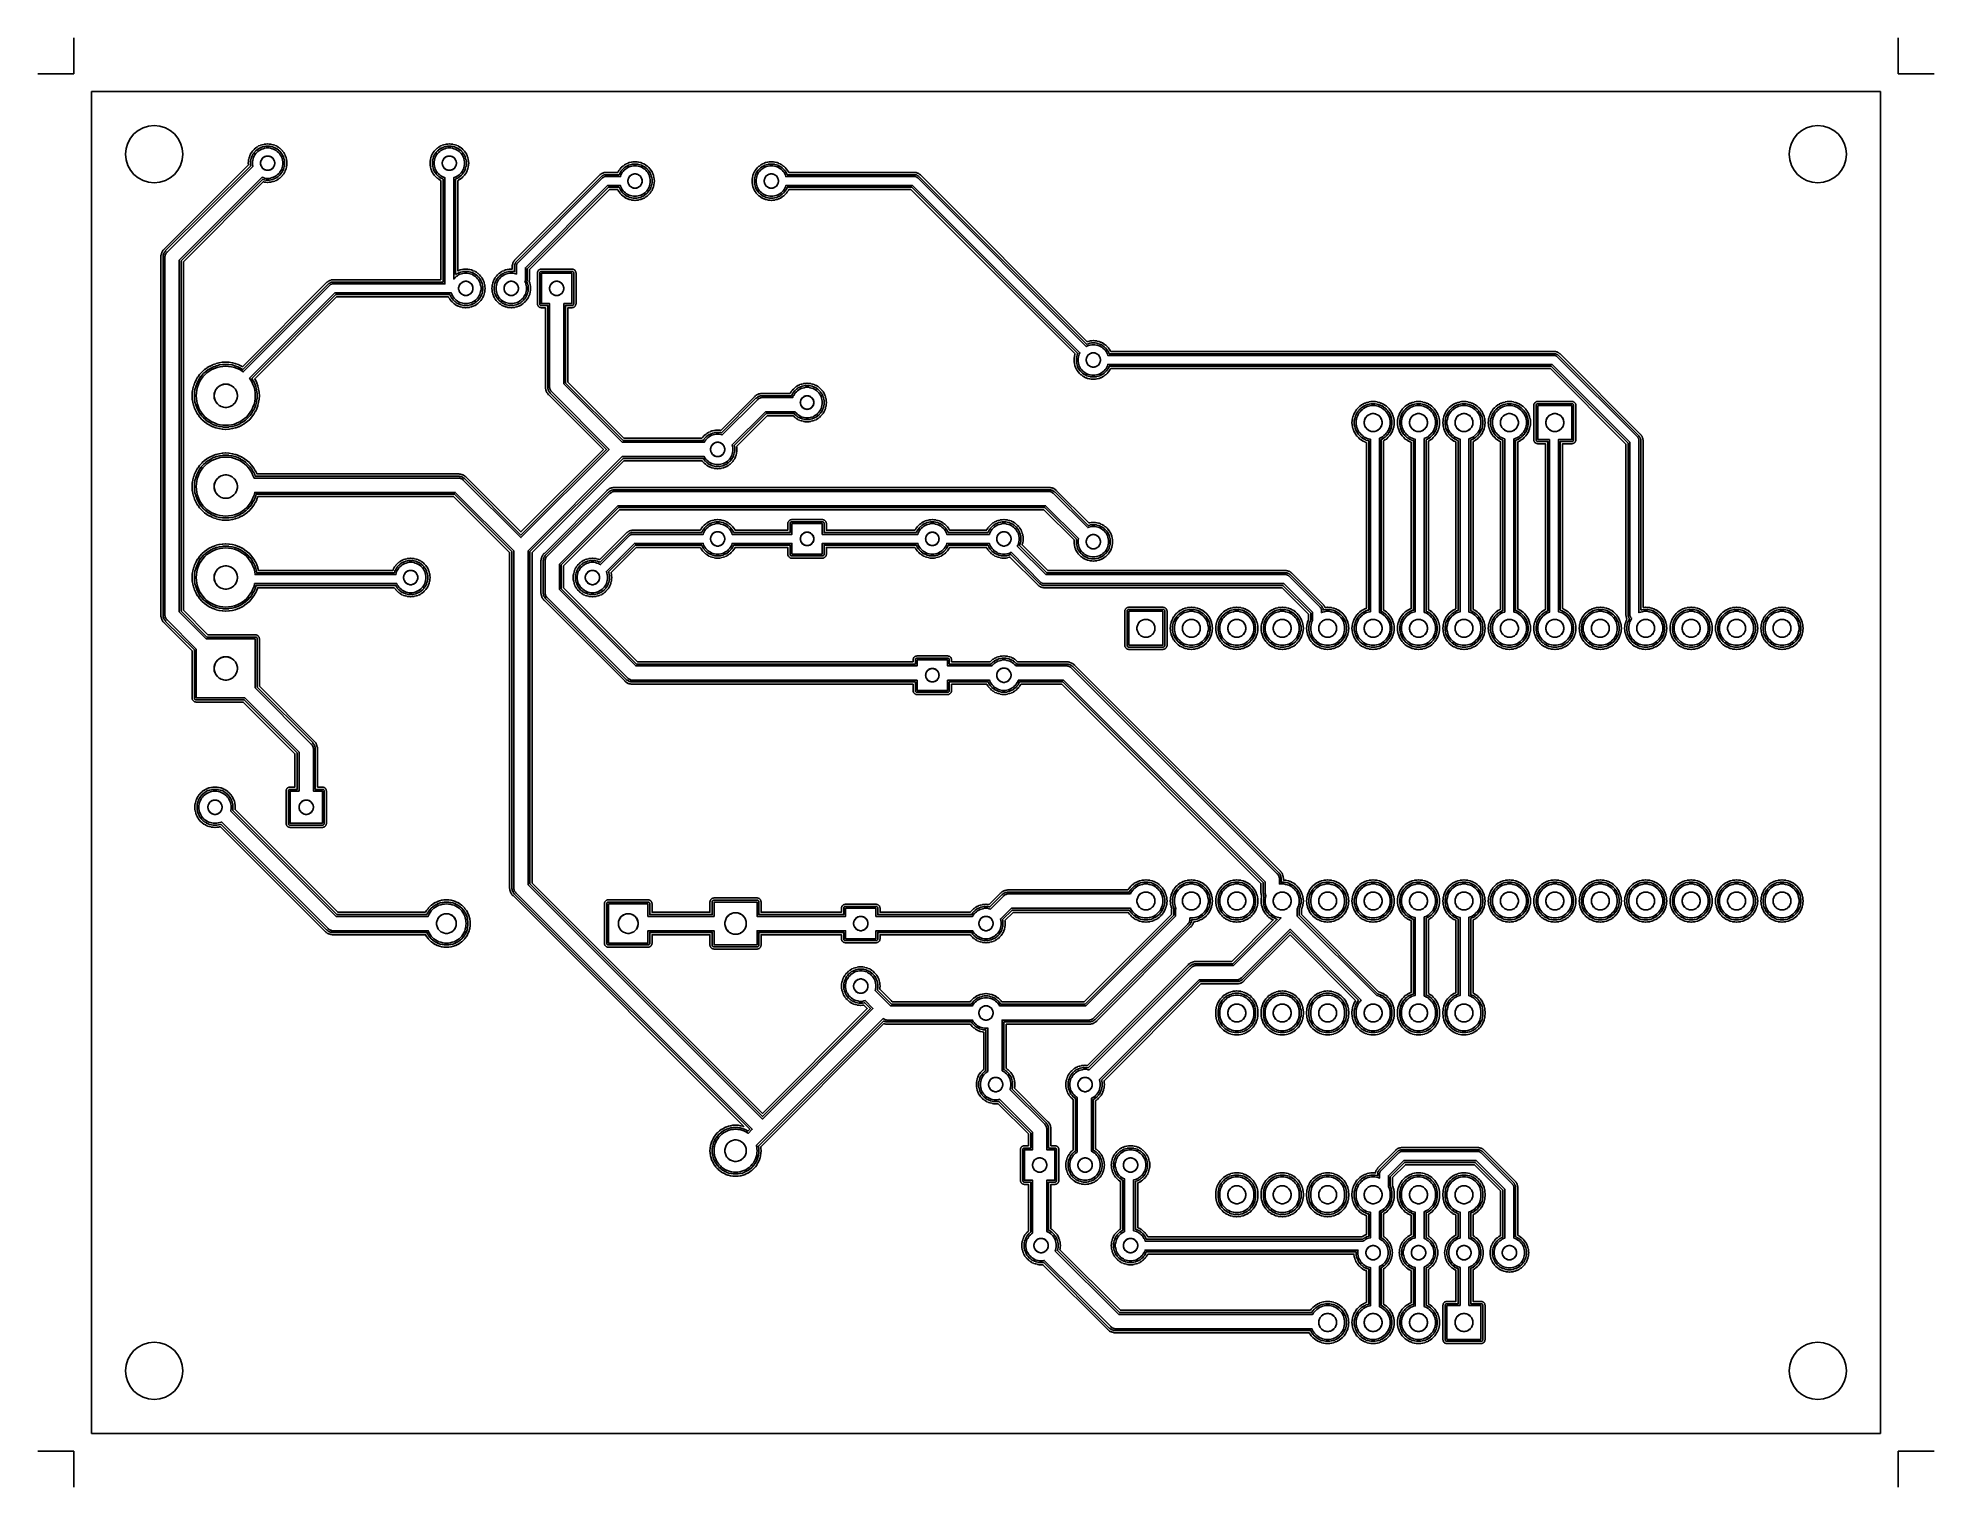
# Model space of a CAD drawing. Header units: millimetres. Extents: x -3 to 103, y -3 to 78.
import ezdxf

# ---------------------------------------------------------------- set-up
doc = ezdxf.new("R2010")
doc.units = ezdxf.units.MM
for name, color, linetype in [('COPPER', 1, 'Continuous'), ('DRILL_0p75mm', 5, 'Continuous'), ('DRILL_0p80mm', 5, 'Continuous'), ('DRILL_1p00mm', 5, 'Continuous'), ('DRILL_1p10mm', 5, 'Continuous'), ('DRILL_1p20mm', 5, 'Continuous'), ('DRILL_1p30mm', 5, 'Continuous'), ('DRILL_3p20mm', 5, 'Continuous'), ('FIDUCIAL', 3, 'Continuous'), ('ISO_PASS1', 2, 'Continuous'), ('ISO_PASS2', 6, 'Continuous'), ('OUTLINE', 7, 'Continuous')]:
    doc.layers.add(name, color=color, linetype=linetype)

msp = doc.modelspace()

# ---------------------------------------------------------------- linework, layer by layer
at = {"layer": 'COPPER'}
for points in [[(9.05, 71.33), (9.09, 71.4), (9.13, 71.47), (9.18, 71.54), (9.24, 71.6), (9.3, 71.66), (9.37, 71.71), (9.44, 71.75), (9.51, 71.79), (9.59, 71.81), (9.67, 71.83), (9.76, 71.85), (9.84, 71.85), (9.92, 71.85), (10.01, 71.83), (10.09, 71.81), (10.17, 71.79), (10.24, 71.75), (10.31, 71.71), (10.38, 71.66), (10.44, 71.6), (10.5, 71.54), (10.55, 71.47), (10.59, 71.4), (10.63, 71.33), (10.65, 71.25), (10.67, 71.17), (10.69, 71.08), (10.69, 71), (10.69, 70.92), (10.67, 70.83), (10.65, 70.75), (10.63, 70.67), (10.59, 70.6), (10.55, 70.53), (10.5, 70.46), (10.44, 70.4), (10.38, 70.34), (10.31, 70.29), (10.24, 70.25), (10.17, 70.21), (10.09, 70.19), (10.01, 70.17), (9.92, 70.15), (9.84, 70.15), (9.76, 70.15), (9.67, 70.17), (9.59, 70.19), (9.53, 70.21), (4.9, 65.58), (4.9, 45.92), (6.41, 44.41), (9.15, 44.41), (9.15, 41.67), (12.28, 38.53), (12.31, 38.5), (12.33, 38.47), (12.35, 38.44), (12.37, 38.4), (12.38, 38.37), (12.39, 38.33), (12.4, 38.29), (12.4, 38.25), (12.4, 35.9), (12.9, 35.9), (12.9, 34.1), (11.1, 34.1), (11.1, 35.9), (11.6, 35.9), (11.6, 38.08), (8.57, 41.11), (5.85, 41.11), (5.85, 43.83), (4.22, 45.47), (4.19, 45.5), (4.17, 45.53), (4.15, 45.56), (4.13, 45.6), (4.12, 45.63), (4.11, 45.67), (4.1, 45.71), (4.1, 45.75), (4.1, 65.75), (4.1, 65.79), (4.11, 65.83), (4.12, 65.87), (4.13, 65.9), (4.15, 65.94), (4.17, 65.97), (4.19, 66), (4.22, 66.03), (9.01, 70.82), (9.01, 70.83), (8.99, 70.92), (8.99, 71), (8.99, 71.08), (9.01, 71.17), (9.03, 71.25)], [(19.19, 71.25), (19.21, 71.33), (19.25, 71.4), (19.29, 71.47), (19.34, 71.54), (19.4, 71.6), (19.46, 71.66), (19.53, 71.71), (19.6, 71.75), (19.67, 71.79), (19.75, 71.81), (19.83, 71.83), (19.92, 71.85), (20, 71.85), (20.08, 71.85), (20.17, 71.83), (20.25, 71.81), (20.33, 71.79), (20.4, 71.75), (20.47, 71.71), (20.54, 71.66), (20.6, 71.6), (20.66, 71.54), (20.71, 71.47), (20.75, 71.4), (20.79, 71.33), (20.81, 71.25), (20.83, 71.17), (20.85, 71.08), (20.85, 71), (20.85, 70.92), (20.83, 70.83), (20.81, 70.75), (20.79, 70.67), (20.75, 70.6), (20.71, 70.53), (20.66, 70.46), (20.6, 70.4), (20.54, 70.34), (20.47, 70.29), (20.4, 70.25), (20.33, 70.21), (20.25, 70.19), (20.25, 64.52), (20.26, 64.54), (20.32, 64.6), (20.38, 64.66), (20.45, 64.71), (20.52, 64.75), (20.59, 64.79), (20.67, 64.81), (20.75, 64.83), (20.84, 64.85), (20.92, 64.85), (21, 64.85), (21.09, 64.83), (21.17, 64.81), (21.25, 64.79), (21.32, 64.75), (21.39, 64.71), (21.46, 64.66), (21.52, 64.6), (21.58, 64.54), (21.63, 64.47), (21.67, 64.4), (21.71, 64.33), (21.73, 64.25), (21.75, 64.17), (21.77, 64.08), (21.77, 64), (21.77, 63.92), (21.75, 63.83), (21.73, 63.75), (21.71, 63.67), (21.67, 63.6), (21.63, 63.53), (21.58, 63.46), (21.52, 63.4), (21.46, 63.34), (21.39, 63.29), (21.32, 63.25), (21.25, 63.21), (21.17, 63.19), (21.09, 63.17), (21, 63.15), (20.92, 63.15), (20.84, 63.15), (20.75, 63.17), (20.67, 63.19), (20.59, 63.21), (20.52, 63.25), (20.45, 63.29), (20.38, 63.34), (20.32, 63.4), (20.26, 63.46), (20.21, 63.53), (20.17, 63.6), (20.13, 63.67), (20.11, 63.75), (20, 63.75), (13.6, 63.75), (8.83, 58.98), (8.87, 58.92), (8.96, 58.78), (9.02, 58.63), (9.08, 58.48), (9.12, 58.32), (9.14, 58.16), (9.15, 58), (9.14, 57.84), (9.12, 57.68), (9.08, 57.52), (9.02, 57.37), (8.96, 57.22), (8.87, 57.08), (8.78, 56.95), (8.67, 56.83), (8.55, 56.72), (8.42, 56.63), (8.28, 56.54), (8.13, 56.48), (7.98, 56.42), (7.82, 56.38), (7.66, 56.36), (7.5, 56.35), (7.34, 56.36), (7.18, 56.38), (7.02, 56.42), (6.87, 56.48), (6.72, 56.54), (6.58, 56.63), (6.45, 56.72), (6.33, 56.83), (6.22, 56.95), (6.13, 57.08), (6.04, 57.22), (5.98, 57.37), (5.92, 57.52), (5.88, 57.68), (5.86, 57.84), (5.85, 58), (5.86, 58.16), (5.88, 58.32), (5.92, 58.48), (5.98, 58.63), (6.04, 58.78), (6.13, 58.92), (6.22, 59.05), (6.33, 59.17), (6.45, 59.28), (6.58, 59.37), (6.72, 59.46), (6.87, 59.52), (7.02, 59.58), (7.18, 59.62), (7.34, 59.64), (7.5, 59.65), (7.66, 59.64), (7.82, 59.62), (7.98, 59.58), (8.13, 59.52), (8.28, 59.46), (8.42, 59.37), (8.48, 59.33), (13.32, 64.18), (13.34, 64.19), (13.36, 64.21), (13.38, 64.22), (13.4, 64.23), (13.43, 64.24), (13.45, 64.25), (13.48, 64.25), (13.5, 64.25), (19.75, 64.25), (19.75, 70.19), (19.67, 70.21), (19.6, 70.25), (19.53, 70.29), (19.46, 70.34), (19.4, 70.4), (19.34, 70.46), (19.29, 70.53), (19.25, 70.6), (19.21, 70.67), (19.19, 70.75), (19.17, 70.83), (19.15, 70.92), (19.15, 71), (19.15, 71.08), (19.17, 71.17)], [(9.51, 71.22), (9.49, 71.19), (9.47, 71.15), (9.46, 71.12), (9.45, 71.08), (9.44, 71.04), (9.44, 71), (9.44, 70.96), (9.45, 70.92), (9.46, 70.88), (9.47, 70.85), (9.49, 70.81), (9.51, 70.78), (9.53, 70.75), (9.56, 70.72), (9.59, 70.69), (9.62, 70.67), (9.65, 70.65), (9.69, 70.63), (9.72, 70.62), (9.76, 70.61), (9.8, 70.6), (9.84, 70.6), (9.88, 70.6), (9.92, 70.61), (9.96, 70.62), (9.99, 70.63), (10.03, 70.65), (10.06, 70.67), (10.09, 70.69), (10.12, 70.72), (10.15, 70.75), (10.17, 70.78), (10.19, 70.81), (10.21, 70.85), (10.22, 70.88), (10.23, 70.92), (10.24, 70.96), (10.24, 71), (10.24, 71.04), (10.23, 71.08), (10.22, 71.12), (10.21, 71.15), (10.19, 71.19), (10.17, 71.22), (10.15, 71.25), (10.12, 71.28), (10.09, 71.31), (10.06, 71.33), (10.03, 71.35), (9.99, 71.37), (9.96, 71.38), (9.92, 71.39), (9.88, 71.4), (9.84, 71.4), (9.8, 71.4), (9.76, 71.39), (9.72, 71.38), (9.69, 71.37), (9.65, 71.35), (9.62, 71.33), (9.59, 71.31), (9.56, 71.28), (9.53, 71.25)], [(19.65, 71.19), (19.63, 71.15), (19.62, 71.12), (19.61, 71.08), (19.6, 71.04), (19.6, 71), (19.6, 70.96), (19.61, 70.92), (19.62, 70.88), (19.63, 70.85), (19.65, 70.81), (19.67, 70.78), (19.69, 70.75), (19.72, 70.72), (19.75, 70.69), (19.78, 70.67), (19.81, 70.65), (19.85, 70.63), (19.88, 70.62), (19.92, 70.61), (19.96, 70.6), (20, 70.6), (20.04, 70.6), (20.08, 70.61), (20.12, 70.62), (20.15, 70.63), (20.19, 70.65), (20.22, 70.67), (20.25, 70.69), (20.28, 70.72), (20.31, 70.75), (20.33, 70.78), (20.35, 70.81), (20.37, 70.85), (20.38, 70.88), (20.39, 70.92), (20.4, 70.96), (20.4, 71), (20.4, 71.04), (20.39, 71.08), (20.38, 71.12), (20.37, 71.15), (20.35, 71.19), (20.33, 71.22), (20.31, 71.25), (20.28, 71.28), (20.25, 71.31), (20.22, 71.33), (20.19, 71.35), (20.15, 71.37), (20.12, 71.38), (20.08, 71.39), (20.04, 71.4), (20, 71.4), (19.96, 71.4), (19.92, 71.39), (19.88, 71.38), (19.85, 71.37), (19.81, 71.35), (19.78, 71.33), (19.75, 71.31), (19.72, 71.28), (19.69, 71.25), (19.67, 71.22)], [(29.67, 70.47), (29.72, 70.54), (29.78, 70.6), (29.84, 70.66), (29.91, 70.71), (29.98, 70.75), (30.05, 70.79), (30.13, 70.81), (30.21, 70.83), (30.3, 70.85), (30.38, 70.85), (30.46, 70.85), (30.55, 70.83), (30.63, 70.81), (30.71, 70.79), (30.78, 70.75), (30.85, 70.71), (30.92, 70.66), (30.98, 70.6), (31.04, 70.54), (31.09, 70.47), (31.13, 70.4), (31.17, 70.33), (31.19, 70.25), (31.21, 70.17), (31.23, 70.08), (31.23, 70), (31.23, 69.92), (31.21, 69.83), (31.19, 69.75), (31.17, 69.67), (31.13, 69.6), (31.09, 69.53), (31.04, 69.46), (30.98, 69.4), (30.92, 69.34), (30.85, 69.29), (30.78, 69.25), (30.71, 69.21), (30.63, 69.19), (30.55, 69.17), (30.46, 69.15), (30.38, 69.15), (30.3, 69.15), (30.21, 69.17), (30.13, 69.19), (30.05, 69.21), (29.98, 69.25), (29.91, 69.29), (29.84, 69.34), (29.78, 69.4), (29.72, 69.46), (29.67, 69.53), (29.63, 69.6), (29.59, 69.67), (29.57, 69.75), (28.85, 69.75), (24.25, 65.15), (24.25, 64.5), (24.25, 64.48), (24.25, 64.45), (24.24, 64.43), (24.23, 64.4), (24.22, 64.38), (24.22, 64.38), (24.25, 64.33), (24.27, 64.25), (24.29, 64.17), (24.31, 64.08), (24.31, 64), (24.31, 63.92), (24.29, 63.83), (24.27, 63.75), (24.25, 63.67), (24.21, 63.6), (24.17, 63.53), (24.12, 63.46), (24.06, 63.4), (24, 63.34), (23.93, 63.29), (23.86, 63.25), (23.79, 63.21), (23.71, 63.19), (23.63, 63.17), (23.54, 63.15), (23.46, 63.15), (23.38, 63.15), (23.29, 63.17), (23.21, 63.19), (23.13, 63.21), (23.06, 63.25), (22.99, 63.29), (22.92, 63.34), (22.86, 63.4), (22.8, 63.46), (22.75, 63.53), (22.71, 63.6), (22.67, 63.67), (22.65, 63.75), (22.63, 63.83), (22.61, 63.92), (22.61, 64), (22.61, 64.08), (22.63, 64.17), (22.65, 64.25), (22.67, 64.33), (22.71, 64.4), (22.75, 64.47), (22.8, 64.54), (22.86, 64.6), (22.92, 64.66), (22.99, 64.71), (23.06, 64.75), (23.13, 64.79), (23.21, 64.81), (23.29, 64.83), (23.38, 64.85), (23.46, 64.85), (23.54, 64.85), (23.63, 64.83), (23.71, 64.81), (23.75, 64.8), (23.75, 65.25), (23.75, 65.27), (23.75, 65.3), (23.76, 65.32), (23.77, 65.35), (23.78, 65.37), (23.79, 65.39), (23.81, 65.41), (23.82, 65.43), (28.57, 70.18), (28.59, 70.19), (28.61, 70.21), (28.63, 70.22), (28.65, 70.23), (28.68, 70.24), (28.7, 70.25), (28.73, 70.25), (28.75, 70.25), (29.57, 70.25), (29.59, 70.33), (29.63, 70.4)], [(30.05, 70.22), (30.03, 70.19), (30.01, 70.15), (30, 70.12), (29.99, 70.08), (29.98, 70.04), (29.98, 70), (29.98, 69.96), (29.99, 69.92), (30, 69.88), (30.01, 69.85), (30.03, 69.81), (30.05, 69.78), (30.07, 69.75), (30.1, 69.72), (30.13, 69.69), (30.16, 69.67), (30.19, 69.65), (30.23, 69.63), (30.26, 69.62), (30.3, 69.61), (30.34, 69.6), (30.38, 69.6), (30.42, 69.6), (30.46, 69.61), (30.5, 69.62), (30.53, 69.63), (30.57, 69.65), (30.6, 69.67), (30.63, 69.69), (30.66, 69.72), (30.69, 69.75), (30.71, 69.78), (30.73, 69.81), (30.75, 69.85), (30.76, 69.88), (30.77, 69.92), (30.78, 69.96), (30.78, 70), (30.78, 70.04), (30.77, 70.08), (30.76, 70.12), (30.75, 70.15), (30.73, 70.19), (30.71, 70.22), (30.69, 70.25), (30.66, 70.28), (30.63, 70.31), (30.6, 70.33), (30.57, 70.35), (30.53, 70.37), (30.5, 70.38), (30.46, 70.39), (30.42, 70.4), (30.38, 70.4), (30.34, 70.4), (30.3, 70.39), (30.26, 70.38), (30.23, 70.37), (30.19, 70.35), (30.16, 70.33), (30.13, 70.31), (30.1, 70.28), (30.07, 70.25)], [(46.07, 70.24), (46.1, 70.23), (46.12, 70.22), (46.14, 70.21), (46.16, 70.19), (46.18, 70.18), (55.6, 60.75), (55.67, 60.79), (55.75, 60.81), (55.83, 60.83), (55.92, 60.85), (56, 60.85), (56.08, 60.85), (56.17, 60.83), (56.25, 60.81), (56.33, 60.79), (56.4, 60.75), (56.47, 60.71), (56.54, 60.66), (56.6, 60.6), (56.66, 60.54), (56.71, 60.47), (56.75, 60.4), (56.79, 60.33), (56.81, 60.25), (81.75, 60.25), (81.77, 60.25), (81.8, 60.25), (81.82, 60.24), (81.85, 60.23), (81.87, 60.22), (81.89, 60.21), (81.91, 60.19), (81.93, 60.18), (86.43, 55.68), (86.44, 55.66), (86.46, 55.64), (86.47, 55.62), (86.48, 55.6), (86.49, 55.57), (86.5, 55.55), (86.5, 55.52), (86.5, 55.5), (86.5, 45.87), (86.52, 45.88), (86.6, 45.91), (86.69, 45.93), (86.79, 45.95), (86.88, 45.95), (86.97, 45.95), (87.07, 45.93), (87.16, 45.91), (87.24, 45.88), (87.33, 45.84), (87.41, 45.79), (87.48, 45.73), (87.55, 45.67), (87.61, 45.6), (87.67, 45.53), (87.72, 45.45), (87.76, 45.36), (87.79, 45.28), (87.81, 45.19), (87.83, 45.09), (87.83, 45), (87.83, 44.91), (87.81, 44.81), (87.79, 44.72), (87.76, 44.64), (87.72, 44.55), (87.67, 44.47), (87.61, 44.4), (87.55, 44.33), (87.48, 44.27), (87.41, 44.21), (87.33, 44.16), (87.24, 44.12), (87.16, 44.09), (87.07, 44.07), (86.97, 44.05), (86.88, 44.05), (86.79, 44.05), (86.69, 44.07), (86.6, 44.09), (86.52, 44.12), (86.43, 44.16), (86.35, 44.21), (86.28, 44.27), (86.21, 44.33), (86.15, 44.4), (86.09, 44.47), (86.04, 44.55), (86, 44.64), (85.97, 44.72), (85.95, 44.81), (85.93, 44.91), (85.93, 45), (85.93, 45.09), (85.95, 45.19), (85.97, 45.28), (86, 45.36), (86.04, 45.45), (86.09, 45.53), (86.1, 45.54), (86.07, 45.57), (86.06, 45.59), (86.04, 45.61), (86.03, 45.63), (86.02, 45.65), (86.01, 45.68), (86, 45.7), (86, 45.73), (86, 45.75), (86, 55.4), (81.65, 59.75), (56.81, 59.75), (56.79, 59.67), (56.75, 59.6), (56.71, 59.53), (56.66, 59.46), (56.6, 59.4), (56.54, 59.34), (56.47, 59.29), (56.4, 59.25), (56.33, 59.21), (56.25, 59.19), (56.17, 59.17), (56.08, 59.15), (56, 59.15), (55.92, 59.15), (55.83, 59.17), (55.75, 59.19), (55.67, 59.21), (55.6, 59.25), (55.53, 59.29), (55.46, 59.34), (55.4, 59.4), (55.34, 59.46), (55.29, 59.53), (55.25, 59.6), (55.21, 59.67), (55.19, 59.75), (55.17, 59.83), (55.15, 59.92), (55.15, 60), (55.15, 60.08), (55.17, 60.17), (55.19, 60.25), (55.21, 60.33), (55.25, 60.4), (45.9, 69.75), (38.81, 69.75), (38.79, 69.67), (38.75, 69.6), (38.71, 69.53), (38.66, 69.46), (38.6, 69.4), (38.54, 69.34), (38.47, 69.29), (38.4, 69.25), (38.33, 69.21), (38.25, 69.19), (38.17, 69.17), (38.08, 69.15), (38, 69.15), (37.92, 69.15), (37.83, 69.17), (37.75, 69.19), (37.67, 69.21), (37.6, 69.25), (37.53, 69.29), (37.46, 69.34), (37.4, 69.4), (37.34, 69.46), (37.29, 69.53), (37.25, 69.6), (37.21, 69.67), (37.19, 69.75), (37.17, 69.83), (37.15, 69.92), (37.15, 70), (37.15, 70.08), (37.17, 70.17), (37.19, 70.25), (37.21, 70.33), (37.25, 70.4), (37.29, 70.47), (37.34, 70.54), (37.4, 70.6), (37.46, 70.66), (37.53, 70.71), (37.6, 70.75), (37.67, 70.79), (37.75, 70.81), (37.83, 70.83), (37.92, 70.85), (38, 70.85), (38.08, 70.85), (38.17, 70.83), (38.25, 70.81), (38.33, 70.79), (38.4, 70.75), (38.47, 70.71), (38.54, 70.66), (38.6, 70.6), (38.66, 70.54), (38.71, 70.47), (38.75, 70.4), (38.79, 70.33), (38.81, 70.25), (46, 70.25), (46.02, 70.25), (46.05, 70.25)], [(37.67, 70.22), (37.65, 70.19), (37.63, 70.15), (37.62, 70.12), (37.61, 70.08), (37.6, 70.04), (37.6, 70), (37.6, 69.96), (37.61, 69.92), (37.62, 69.88), (37.63, 69.85), (37.65, 69.81), (37.67, 69.78), (37.69, 69.75), (37.72, 69.72), (37.75, 69.69), (37.78, 69.67), (37.81, 69.65), (37.85, 69.63), (37.88, 69.62), (37.92, 69.61), (37.96, 69.6), (38, 69.6), (38.04, 69.6), (38.08, 69.61), (38.12, 69.62), (38.15, 69.63), (38.19, 69.65), (38.22, 69.67), (38.25, 69.69), (38.28, 69.72), (38.31, 69.75), (38.33, 69.78), (38.35, 69.81), (38.37, 69.85), (38.38, 69.88), (38.39, 69.92), (38.4, 69.96), (38.4, 70), (38.4, 70.04), (38.39, 70.08), (38.38, 70.12), (38.37, 70.15), (38.35, 70.19), (38.33, 70.22), (38.31, 70.25), (38.28, 70.28), (38.25, 70.31), (38.22, 70.33), (38.19, 70.35), (38.15, 70.37), (38.12, 70.38), (38.08, 70.39), (38.04, 70.4), (38, 70.4), (37.96, 70.4), (37.92, 70.39), (37.88, 70.38), (37.85, 70.37), (37.81, 70.35), (37.78, 70.33), (37.75, 70.31), (37.72, 70.28), (37.69, 70.25)], [(60.69, 30.29), (60.75, 30.36), (60.81, 30.43), (60.88, 30.49), (60.95, 30.55), (61.03, 30.6), (61.12, 30.64), (61.2, 30.67), (61.29, 30.69), (61.39, 30.71), (61.48, 30.71), (61.57, 30.71), (61.67, 30.69), (61.76, 30.67), (61.84, 30.64), (61.93, 30.6), (62.01, 30.55), (62.08, 30.49), (62.15, 30.43), (62.21, 30.36), (62.27, 30.29), (62.32, 30.21), (62.36, 30.12), (62.39, 30.04), (62.41, 29.95), (62.43, 29.85), (62.43, 29.76), (62.43, 29.67), (62.41, 29.57), (62.39, 29.48), (62.36, 29.4), (62.32, 29.31), (62.27, 29.23), (62.21, 29.16), (62.15, 29.09), (62.08, 29.03), (62.01, 28.97), (61.93, 28.92), (61.84, 28.88), (61.76, 28.85), (61.67, 28.83), (61.57, 28.81), (61.48, 28.81), (61.4, 28.81), (61.4, 28.75), (61.4, 28.71), (61.39, 28.67), (61.38, 28.63), (61.37, 28.6), (61.35, 28.56), (61.33, 28.53), (61.31, 28.5), (61.28, 28.47), (56.03, 23.22), (56, 23.19), (55.97, 23.17), (55.94, 23.15), (55.9, 23.13), (55.87, 23.12), (55.83, 23.11), (55.79, 23.1), (55.75, 23.1), (50.9, 23.1), (50.9, 20.27), (50.94, 20.25), (51.01, 20.21), (51.08, 20.16), (51.14, 20.1), (51.2, 20.04), (51.25, 19.97), (51.29, 19.9), (51.33, 19.83), (51.35, 19.75), (51.37, 19.67), (51.39, 19.58), (51.39, 19.5), (51.39, 19.42), (51.37, 19.33), (51.35, 19.25), (51.34, 19.22), (53.28, 17.28), (53.31, 17.25), (53.33, 17.22), (53.35, 17.19), (53.37, 17.15), (53.38, 17.12), (53.39, 17.08), (53.4, 17.04), (53.4, 17), (53.4, 15.85), (53.85, 15.85), (53.85, 14.15), (53.4, 14.15), (53.4, 11.29), (53.41, 11.29), (53.48, 11.25), (53.55, 11.21), (53.62, 11.16), (53.68, 11.1), (53.74, 11.04), (53.79, 10.97), (53.83, 10.9), (53.87, 10.83), (53.89, 10.75), (53.91, 10.67), (53.93, 10.58), (53.93, 10.5), (53.93, 10.42), (53.91, 10.33), (53.89, 10.25), (53.87, 10.19), (57.42, 6.65), (68.26, 6.65), (68.31, 6.73), (68.37, 6.8), (68.43, 6.87), (68.5, 6.93), (68.57, 6.99), (68.65, 7.04), (68.74, 7.08), (68.82, 7.11), (68.91, 7.13), (69.01, 7.15), (69.1, 7.15), (69.19, 7.15), (69.29, 7.13), (69.38, 7.11), (69.46, 7.08), (69.55, 7.04), (69.63, 6.99), (69.7, 6.93), (69.77, 6.87), (69.83, 6.8), (69.89, 6.73), (69.94, 6.65), (69.98, 6.56), (70.01, 6.48), (70.03, 6.39), (70.05, 6.29), (70.05, 6.2), (70.05, 6.11), (70.03, 6.01), (70.01, 5.92), (69.98, 5.84), (69.94, 5.75), (69.89, 5.67), (69.83, 5.6), (69.77, 5.53), (69.7, 5.47), (69.63, 5.41), (69.55, 5.36), (69.46, 5.32), (69.38, 5.29), (69.29, 5.27), (69.19, 5.25), (69.1, 5.25), (69.01, 5.25), (68.91, 5.27), (68.82, 5.29), (68.74, 5.32), (68.65, 5.36), (68.57, 5.41), (68.5, 5.47), (68.43, 5.53), (68.37, 5.6), (68.31, 5.67), (68.26, 5.75), (68.22, 5.84), (68.22, 5.85), (57.25, 5.85), (57.21, 5.85), (57.17, 5.86), (57.13, 5.87), (57.1, 5.88), (57.06, 5.9), (57.03, 5.92), (57, 5.94), (56.97, 5.97), (53.26, 9.67), (53.25, 9.67), (53.16, 9.65), (53.08, 9.65), (53, 9.65), (52.91, 9.67), (52.83, 9.69), (52.75, 9.71), (52.68, 9.75), (52.61, 9.79), (52.54, 9.84), (52.48, 9.9), (52.42, 9.96), (52.37, 10.03), (52.33, 10.1), (52.29, 10.17), (52.27, 10.25), (52.25, 10.33), (52.23, 10.42), (52.23, 10.5), (52.23, 10.58), (52.25, 10.67), (52.27, 10.75), (52.29, 10.83), (52.33, 10.9), (52.37, 10.97), (52.42, 11.04), (52.48, 11.1), (52.54, 11.16), (52.6, 11.2), (52.6, 14.15), (52.15, 14.15), (52.15, 15.85), (52.6, 15.85), (52.6, 16.83), (50.76, 18.68), (50.71, 18.67), (50.62, 18.65), (50.54, 18.65), (50.46, 18.65), (50.37, 18.67), (50.29, 18.69), (50.21, 18.71), (50.14, 18.75), (50.07, 18.79), (50, 18.84), (49.94, 18.9), (49.88, 18.96), (49.83, 19.03), (49.79, 19.1), (49.75, 19.17), (49.73, 19.25), (49.71, 19.33), (49.69, 19.42), (49.69, 19.5), (49.69, 19.58), (49.71, 19.67), (49.73, 19.75), (49.75, 19.83), (49.79, 19.9), (49.83, 19.97), (49.88, 20.04), (49.94, 20.1), (50, 20.16), (50.07, 20.21), (50.1, 20.23), (50.1, 22.66), (50.08, 22.65), (50, 22.65), (49.92, 22.65), (49.83, 22.67), (49.75, 22.69), (49.67, 22.71), (49.6, 22.75), (49.53, 22.79), (49.46, 22.84), (49.4, 22.9), (49.34, 22.96), (49.29, 23.03), (49.25, 23.1), (49.25, 23.1), (44.5, 23.1), (44.46, 23.1), (44.42, 23.11), (44.38, 23.12), (44.35, 23.13), (44.31, 23.15), (44.28, 23.17), (44.25, 23.19), (37.78, 16.72), (37.16, 16.1), (37.18, 16.03), (37.19, 15.92), (37.2, 15.8), (37.19, 15.68), (37.18, 15.57), (37.15, 15.45), (37.11, 15.34), (37.06, 15.23), (37, 15.13), (36.93, 15.04), (36.85, 14.95), (36.76, 14.87), (36.67, 14.8), (36.57, 14.74), (36.46, 14.69), (36.35, 14.65), (36.23, 14.62), (36.12, 14.61), (36, 14.6), (35.88, 14.61), (35.77, 14.62), (35.65, 14.65), (35.54, 14.69), (35.43, 14.74), (35.33, 14.8), (35.24, 14.87), (35.15, 14.95), (35.07, 15.04), (35, 15.13), (34.94, 15.23), (34.89, 15.34), (34.85, 15.45), (34.82, 15.57), (34.81, 15.68), (34.8, 15.8), (34.81, 15.92), (34.82, 16.03), (34.85, 16.15), (34.89, 16.26), (34.94, 16.37), (35, 16.47), (35.07, 16.56), (35.15, 16.65), (35.24, 16.73), (35.33, 16.8), (35.43, 16.86), (35.54, 16.91), (35.65, 16.95), (35.77, 16.98), (35.88, 16.99), (36, 17), (36.12, 16.99), (36.23, 16.98), (36.35, 16.95), (36.46, 16.91), (36.57, 16.86), (36.67, 16.8), (36.7, 16.77), (36.93, 17), (23.72, 30.22), (23.69, 30.25), (23.67, 30.28), (23.65, 30.31), (23.63, 30.35), (23.62, 30.38), (23.61, 30.42), (23.6, 30.46), (23.6, 30.5), (23.6, 49.33), (20.33, 52.6), (9.12, 52.6), (9.12, 52.6), (9.08, 52.44), (9.02, 52.29), (8.96, 52.14), (8.87, 52), (8.78, 51.87), (8.67, 51.75), (8.55, 51.64), (8.42, 51.55), (8.28, 51.46), (8.13, 51.4), (7.98, 51.34), (7.82, 51.3), (7.66, 51.28), (7.5, 51.27), (7.34, 51.28), (7.18, 51.3), (7.02, 51.34), (6.87, 51.4), (6.72, 51.46), (6.58, 51.55), (6.45, 51.64), (6.33, 51.75), (6.22, 51.87), (6.13, 52), (6.04, 52.14), (5.98, 52.29), (5.92, 52.44), (5.88, 52.6), (5.86, 52.76), (5.85, 52.92), (5.86, 53.08), (5.88, 53.24), (5.92, 53.4), (5.98, 53.55), (6.04, 53.7), (6.13, 53.84), (6.22, 53.97), (6.33, 54.09), (6.45, 54.2), (6.58, 54.29), (6.72, 54.38), (6.87, 54.44), (7.02, 54.5), (7.18, 54.54), (7.34, 54.56), (7.5, 54.57), (7.66, 54.56), (7.82, 54.54), (7.98, 54.5), (8.13, 54.44), (8.28, 54.38), (8.42, 54.29), (8.55, 54.2), (8.67, 54.09), (8.78, 53.97), (8.87, 53.84), (8.96, 53.7), (9.02, 53.55), (9.08, 53.4), (20.5, 53.4), (20.54, 53.4), (20.58, 53.39), (20.62, 53.38), (20.65, 53.37), (20.69, 53.35), (20.72, 53.33), (20.75, 53.31), (20.78, 53.28), (24, 50.07), (28.93, 55), (25.72, 58.22), (25.69, 58.25), (25.67, 58.28), (25.65, 58.31), (25.63, 58.35), (25.62, 58.38), (25.61, 58.42), (25.6, 58.46), (25.6, 58.5), (25.6, 63.15), (25.15, 63.15), (25.15, 64.85), (26.85, 64.85), (26.85, 63.15), (26.4, 63.15), (26.4, 58.67), (29.67, 55.4), (34.25, 55.4), (34.25, 55.4), (34.29, 55.47), (34.34, 55.54), (34.4, 55.6), (34.46, 55.66), (34.53, 55.71), (34.6, 55.75), (34.67, 55.79), (34.75, 55.81), (34.83, 55.83), (34.92, 55.85), (35, 55.85), (35.08, 55.85), (35.17, 55.83), (35.25, 55.81), (35.25, 55.81), (37.22, 57.78), (37.25, 57.81), (37.28, 57.83), (37.31, 57.85), (37.35, 57.87), (37.38, 57.88), (37.42, 57.89), (37.46, 57.9), (37.5, 57.9), (39.2, 57.9), (39.21, 57.95), (39.25, 58.02), (39.29, 58.09), (39.34, 58.16), (39.4, 58.22), (39.46, 58.28), (39.53, 58.33), (39.6, 58.37), (39.67, 58.41), (39.75, 58.43), (39.83, 58.45), (39.92, 58.47), (40, 58.47), (40.08, 58.47), (40.17, 58.45), (40.25, 58.43), (40.33, 58.41), (40.4, 58.37), (40.47, 58.33), (40.54, 58.28), (40.6, 58.22), (40.66, 58.16), (40.71, 58.09), (40.75, 58.02), (40.79, 57.95), (40.81, 57.87), (40.83, 57.79), (40.85, 57.7), (40.85, 57.62), (40.85, 57.54), (40.83, 57.45), (40.81, 57.37), (40.79, 57.29), (40.75, 57.22), (40.71, 57.15), (40.66, 57.08), (40.6, 57.02), (40.54, 56.96), (40.47, 56.91), (40.4, 56.87), (40.33, 56.83), (40.25, 56.81), (40.17, 56.79), (40.08, 56.77), (40, 56.77), (39.92, 56.77), (39.83, 56.79), (39.75, 56.81), (39.67, 56.83), (39.6, 56.87), (39.53, 56.91), (39.46, 56.96), (39.4, 57.02), (39.34, 57.08), (39.33, 57.1), (37.67, 57.1), (35.81, 55.25), (35.81, 55.25), (35.83, 55.17), (35.85, 55.08), (35.85, 55), (35.85, 54.92), (35.83, 54.83), (35.81, 54.75), (35.79, 54.67), (35.75, 54.6), (35.71, 54.53), (35.66, 54.46), (35.6, 54.4), (35.54, 54.34), (35.47, 54.29), (35.4, 54.25), (35.33, 54.21), (35.25, 54.19), (35.17, 54.17), (35.08, 54.15), (35, 54.15), (34.92, 54.15), (34.83, 54.17), (34.75, 54.19), (34.67, 54.21), (34.6, 54.25), (34.53, 54.29), (34.46, 54.34), (34.4, 54.4), (34.34, 54.46), (34.29, 54.53), (34.25, 54.6), (34.25, 54.6), (29.67, 54.6), (24.4, 49.33), (24.4, 30.67), (37.5, 17.57), (43.68, 23.75), (43.25, 24.19), (43.25, 24.19), (43.17, 24.17), (43.08, 24.15), (43, 24.15), (42.92, 24.15), (42.83, 24.17), (42.75, 24.19), (42.67, 24.21), (42.6, 24.25), (42.53, 24.29), (42.46, 24.34), (42.4, 24.4), (42.34, 24.46), (42.29, 24.53), (42.25, 24.6), (42.21, 24.67), (42.19, 24.75), (42.17, 24.83), (42.15, 24.92), (42.15, 25), (42.15, 25.08), (42.17, 25.17), (42.19, 25.25), (42.21, 25.33), (42.25, 25.4), (42.29, 25.47), (42.34, 25.54), (42.4, 25.6), (42.46, 25.66), (42.53, 25.71), (42.6, 25.75), (42.67, 25.79), (42.75, 25.81), (42.83, 25.83), (42.92, 25.85), (43, 25.85), (43.08, 25.85), (43.17, 25.83), (43.25, 25.81), (43.33, 25.79), (43.4, 25.75), (43.47, 25.71), (43.54, 25.66), (43.6, 25.6), (43.66, 25.54), (43.71, 25.47), (43.75, 25.4), (43.79, 25.33), (43.81, 25.25), (43.83, 25.17), (43.85, 25.08), (43.85, 25), (43.85, 24.92), (43.83, 24.83), (43.81, 24.75), (43.81, 24.75), (44.53, 24.03), (44.67, 23.9), (49.25, 23.9), (49.25, 23.9), (49.29, 23.97), (49.34, 24.04), (49.4, 24.1), (49.46, 24.16), (49.53, 24.21), (49.6, 24.25), (49.67, 24.29), (49.75, 24.31), (49.83, 24.33), (49.92, 24.35), (50, 24.35), (50.08, 24.35), (50.17, 24.33), (50.25, 24.31), (50.33, 24.29), (50.4, 24.25), (50.47, 24.21), (50.54, 24.16), (50.6, 24.1), (50.66, 24.04), (50.71, 23.97), (50.75, 23.9), (50.75, 23.9), (55.58, 23.9), (60.6, 28.92), (60.6, 29.25), (60.6, 29.29), (60.61, 29.33), (60.62, 29.37), (60.6, 29.4), (60.57, 29.48), (60.55, 29.57), (60.53, 29.67), (60.53, 29.76), (60.53, 29.85), (60.55, 29.95), (60.57, 30.04), (60.6, 30.12), (60.64, 30.21)], [(20.59, 64.22), (20.57, 64.19), (20.55, 64.15), (20.54, 64.12), (20.53, 64.08), (20.52, 64.04), (20.52, 64), (20.52, 63.96), (20.53, 63.92), (20.54, 63.88), (20.55, 63.85), (20.57, 63.81), (20.59, 63.78), (20.61, 63.75), (20.64, 63.72), (20.67, 63.69), (20.7, 63.67), (20.73, 63.65), (20.77, 63.63), (20.8, 63.62), (20.84, 63.61), (20.88, 63.6), (20.92, 63.6), (20.96, 63.6), (21, 63.61), (21.04, 63.62), (21.07, 63.63), (21.11, 63.65), (21.14, 63.67), (21.17, 63.69), (21.2, 63.72), (21.23, 63.75), (21.25, 63.78), (21.27, 63.81), (21.29, 63.85), (21.3, 63.88), (21.31, 63.92), (21.32, 63.96), (21.32, 64), (21.32, 64.04), (21.31, 64.08), (21.3, 64.12), (21.29, 64.15), (21.27, 64.19), (21.25, 64.22), (21.23, 64.25), (21.2, 64.28), (21.17, 64.31), (21.14, 64.33), (21.11, 64.35), (21.07, 64.37), (21.04, 64.38), (21, 64.39), (20.96, 64.4), (20.92, 64.4), (20.88, 64.4), (20.84, 64.39), (20.8, 64.38), (20.77, 64.37), (20.73, 64.35), (20.7, 64.33), (20.67, 64.31), (20.64, 64.28), (20.61, 64.25)], [(23.13, 64.22), (23.11, 64.19), (23.09, 64.15), (23.08, 64.12), (23.07, 64.08), (23.06, 64.04), (23.06, 64), (23.06, 63.96), (23.07, 63.92), (23.08, 63.88), (23.09, 63.85), (23.11, 63.81), (23.13, 63.78), (23.15, 63.75), (23.18, 63.72), (23.21, 63.69), (23.24, 63.67), (23.27, 63.65), (23.31, 63.63), (23.34, 63.62), (23.38, 63.61), (23.42, 63.6), (23.46, 63.6), (23.5, 63.6), (23.54, 63.61), (23.58, 63.62), (23.61, 63.63), (23.65, 63.65), (23.68, 63.67), (23.71, 63.69), (23.74, 63.72), (23.77, 63.75), (23.79, 63.78), (23.81, 63.81), (23.83, 63.85), (23.84, 63.88), (23.85, 63.92), (23.86, 63.96), (23.86, 64), (23.86, 64.04), (23.85, 64.08), (23.84, 64.12), (23.83, 64.15), (23.81, 64.19), (23.79, 64.22), (23.77, 64.25), (23.74, 64.28), (23.71, 64.31), (23.68, 64.33), (23.65, 64.35), (23.61, 64.37), (23.58, 64.38), (23.54, 64.39), (23.5, 64.4), (23.46, 64.4), (23.42, 64.4), (23.38, 64.39), (23.34, 64.38), (23.31, 64.37), (23.27, 64.35), (23.24, 64.33), (23.21, 64.31), (23.18, 64.28), (23.15, 64.25)], [(25.65, 64.19), (25.63, 64.15), (25.62, 64.12), (25.61, 64.08), (25.6, 64.04), (25.6, 64), (25.6, 63.96), (25.61, 63.92), (25.62, 63.88), (25.63, 63.85), (25.65, 63.81), (25.67, 63.78), (25.69, 63.75), (25.72, 63.72), (25.75, 63.69), (25.78, 63.67), (25.81, 63.65), (25.85, 63.63), (25.88, 63.62), (25.92, 63.61), (25.96, 63.6), (26, 63.6), (26.04, 63.6), (26.08, 63.61), (26.12, 63.62), (26.15, 63.63), (26.19, 63.65), (26.22, 63.67), (26.25, 63.69), (26.28, 63.72), (26.31, 63.75), (26.33, 63.78), (26.35, 63.81), (26.37, 63.85), (26.38, 63.88), (26.39, 63.92), (26.4, 63.96), (26.4, 64), (26.4, 64.04), (26.39, 64.08), (26.38, 64.12), (26.37, 64.15), (26.35, 64.19), (26.33, 64.22), (26.31, 64.25), (26.28, 64.28), (26.25, 64.31), (26.22, 64.33), (26.19, 64.35), (26.15, 64.37), (26.12, 64.38), (26.08, 64.39), (26.04, 64.4), (26, 64.4), (25.96, 64.4), (25.92, 64.39), (25.88, 64.38), (25.85, 64.37), (25.81, 64.35), (25.78, 64.33), (25.75, 64.31), (25.72, 64.28), (25.69, 64.25), (25.67, 64.22)], [(55.67, 60.22), (55.65, 60.19), (55.63, 60.15), (55.62, 60.12), (55.61, 60.08), (55.6, 60.04), (55.6, 60), (55.6, 59.96), (55.61, 59.92), (55.62, 59.88), (55.63, 59.85), (55.65, 59.81), (55.67, 59.78), (55.69, 59.75), (55.72, 59.72), (55.75, 59.69), (55.78, 59.67), (55.81, 59.65), (55.85, 59.63), (55.88, 59.62), (55.92, 59.61), (55.96, 59.6), (56, 59.6), (56.04, 59.6), (56.08, 59.61), (56.12, 59.62), (56.15, 59.63), (56.19, 59.65), (56.22, 59.67), (56.25, 59.69), (56.28, 59.72), (56.31, 59.75), (56.33, 59.78), (56.35, 59.81), (56.37, 59.85), (56.38, 59.88), (56.39, 59.92), (56.4, 59.96), (56.4, 60), (56.4, 60.04), (56.39, 60.08), (56.38, 60.12), (56.37, 60.15), (56.35, 60.19), (56.33, 60.22), (56.31, 60.25), (56.28, 60.28), (56.25, 60.31), (56.22, 60.33), (56.19, 60.35), (56.15, 60.37), (56.12, 60.38), (56.08, 60.39), (56.04, 60.4), (56, 60.4), (55.96, 60.4), (55.92, 60.39), (55.88, 60.38), (55.85, 60.37), (55.81, 60.35), (55.78, 60.33), (55.75, 60.31), (55.72, 60.28), (55.69, 60.25)], [(6.93, 58.31), (6.9, 58.25), (6.88, 58.19), (6.86, 58.13), (6.85, 58.06), (6.85, 58), (6.85, 57.94), (6.86, 57.87), (6.88, 57.81), (6.9, 57.75), (6.93, 57.69), (6.96, 57.64), (7, 57.59), (7.04, 57.54), (7.09, 57.5), (7.14, 57.46), (7.19, 57.43), (7.25, 57.4), (7.31, 57.38), (7.37, 57.36), (7.44, 57.35), (7.5, 57.35), (7.56, 57.35), (7.63, 57.36), (7.69, 57.38), (7.75, 57.4), (7.81, 57.43), (7.86, 57.46), (7.91, 57.5), (7.96, 57.54), (8, 57.59), (8.04, 57.64), (8.07, 57.69), (8.1, 57.75), (8.12, 57.81), (8.14, 57.87), (8.15, 57.94), (8.15, 58), (8.15, 58.06), (8.14, 58.13), (8.12, 58.19), (8.1, 58.25), (8.07, 58.31), (8.04, 58.36), (8, 58.41), (7.96, 58.46), (7.91, 58.5), (7.86, 58.54), (7.81, 58.57), (7.75, 58.6), (7.69, 58.62), (7.63, 58.64), (7.56, 58.65), (7.5, 58.65), (7.44, 58.65), (7.37, 58.64), (7.31, 58.62), (7.25, 58.6), (7.19, 58.57), (7.14, 58.54), (7.09, 58.5), (7.04, 58.46), (7, 58.41), (6.96, 58.36)], [(39.69, 57.83), (39.67, 57.8), (39.65, 57.76), (39.64, 57.73), (39.63, 57.69), (39.63, 57.66), (39.62, 57.62), (39.63, 57.58), (39.63, 57.55), (39.64, 57.51), (39.65, 57.48), (39.67, 57.44), (39.69, 57.41), (39.71, 57.38), (39.73, 57.35), (39.76, 57.33), (39.79, 57.31), (39.82, 57.29), (39.86, 57.27), (39.89, 57.26), (39.93, 57.25), (39.96, 57.25), (40, 57.24), (40.04, 57.25), (40.07, 57.25), (40.11, 57.26), (40.14, 57.27), (40.18, 57.29), (40.21, 57.31), (40.24, 57.33), (40.27, 57.35), (40.29, 57.38), (40.31, 57.41), (40.33, 57.44), (40.35, 57.48), (40.36, 57.51), (40.37, 57.55), (40.37, 57.58), (40.38, 57.62), (40.37, 57.66), (40.37, 57.69), (40.36, 57.73), (40.35, 57.76), (40.33, 57.8), (40.31, 57.83), (40.29, 57.86), (40.27, 57.89), (40.24, 57.91), (40.21, 57.93), (40.18, 57.95), (40.14, 57.97), (40.11, 57.98), (40.07, 57.99), (40.04, 57.99), (40, 57.99), (39.96, 57.99), (39.93, 57.99), (39.89, 57.98), (39.86, 57.97), (39.82, 57.95), (39.79, 57.93), (39.76, 57.91), (39.73, 57.89), (39.71, 57.86)], [(70.71, 56.69), (70.73, 56.78), (70.76, 56.86), (70.8, 56.95), (70.85, 57.03), (70.91, 57.1), (70.97, 57.17), (71.04, 57.23), (71.11, 57.29), (71.19, 57.34), (71.28, 57.38), (71.36, 57.41), (71.45, 57.43), (71.55, 57.45), (71.64, 57.45), (71.73, 57.45), (71.83, 57.43), (71.92, 57.41), (72, 57.38), (72.09, 57.34), (72.17, 57.29), (72.24, 57.23), (72.31, 57.17), (72.37, 57.1), (72.43, 57.03), (72.48, 56.95), (72.52, 56.86), (72.55, 56.78), (72.57, 56.69), (72.59, 56.59), (72.59, 56.5), (72.59, 56.41), (72.57, 56.31), (72.55, 56.22), (72.52, 56.14), (72.48, 56.05), (72.43, 55.97), (72.37, 55.9), (72.31, 55.83), (72.24, 55.77), (72.17, 55.71), (72.09, 55.66), (72, 55.62), (72, 55.62), (72, 45.88), (72, 45.88), (72.09, 45.84), (72.17, 45.79), (72.24, 45.73), (72.31, 45.67), (72.37, 45.6), (72.43, 45.53), (72.48, 45.45), (72.52, 45.36), (72.55, 45.28), (72.57, 45.19), (72.59, 45.09), (72.59, 45), (72.59, 44.91), (72.57, 44.81), (72.55, 44.72), (72.52, 44.64), (72.48, 44.55), (72.43, 44.47), (72.37, 44.4), (72.31, 44.33), (72.24, 44.27), (72.17, 44.21), (72.09, 44.16), (72, 44.12), (71.92, 44.09), (71.83, 44.07), (71.73, 44.05), (71.64, 44.05), (71.55, 44.05), (71.45, 44.07), (71.36, 44.09), (71.28, 44.12), (71.19, 44.16), (71.11, 44.21), (71.04, 44.27), (70.97, 44.33), (70.91, 44.4), (70.85, 44.47), (70.8, 44.55), (70.76, 44.64), (70.73, 44.72), (70.71, 44.81), (70.69, 44.91), (70.69, 45), (70.69, 45.09), (70.71, 45.19), (70.73, 45.28), (70.76, 45.36), (70.8, 45.45), (70.85, 45.53), (70.91, 45.6), (70.97, 45.67), (71.04, 45.73), (71.11, 45.79), (71.19, 45.84), (71.28, 45.88), (71.36, 45.91), (71.45, 45.93), (71.5, 45.94), (71.5, 55.56), (71.45, 55.57), (71.36, 55.59), (71.28, 55.62), (71.19, 55.66), (71.11, 55.71), (71.04, 55.77), (70.97, 55.83), (70.91, 55.9), (70.85, 55.97), (70.8, 56.05), (70.76, 56.14), (70.73, 56.22), (70.71, 56.31), (70.69, 56.41), (70.69, 56.5), (70.69, 56.59)], [(73.25, 56.69), (73.27, 56.78), (73.3, 56.86), (73.34, 56.95), (73.39, 57.03), (73.45, 57.1), (73.51, 57.17), (73.58, 57.23), (73.65, 57.29), (73.73, 57.34), (73.82, 57.38), (73.9, 57.41), (73.99, 57.43), (74.09, 57.45), (74.18, 57.45), (74.27, 57.45), (74.37, 57.43), (74.46, 57.41), (74.54, 57.38), (74.63, 57.34), (74.71, 57.29), (74.78, 57.23), (74.85, 57.17), (74.91, 57.1), (74.97, 57.03), (75.02, 56.95), (75.06, 56.86), (75.09, 56.78), (75.11, 56.69), (75.13, 56.59), (75.13, 56.5), (75.13, 56.41), (75.11, 56.31), (75.09, 56.22), (75.06, 56.14), (75.02, 56.05), (74.97, 55.97), (74.91, 55.9), (74.85, 55.83), (74.78, 55.77), (74.71, 55.71), (74.63, 55.66), (74.54, 55.62), (74.5, 55.61), (74.5, 45.89), (74.54, 45.88), (74.63, 45.84), (74.71, 45.79), (74.78, 45.73), (74.85, 45.67), (74.91, 45.6), (74.97, 45.53), (75.02, 45.45), (75.06, 45.36), (75.09, 45.28), (75.11, 45.19), (75.13, 45.09), (75.13, 45), (75.13, 44.91), (75.11, 44.81), (75.09, 44.72), (75.06, 44.64), (75.02, 44.55), (74.97, 44.47), (74.91, 44.4), (74.85, 44.33), (74.78, 44.27), (74.71, 44.21), (74.63, 44.16), (74.54, 44.12), (74.46, 44.09), (74.37, 44.07), (74.27, 44.05), (74.18, 44.05), (74.09, 44.05), (73.99, 44.07), (73.9, 44.09), (73.82, 44.12), (73.73, 44.16), (73.65, 44.21), (73.58, 44.27), (73.51, 44.33), (73.45, 44.4), (73.39, 44.47), (73.34, 44.55), (73.3, 44.64), (73.27, 44.72), (73.25, 44.81), (73.23, 44.91), (73.23, 45), (73.23, 45.09), (73.25, 45.19), (73.27, 45.28), (73.3, 45.36), (73.34, 45.45), (73.39, 45.53), (73.45, 45.6), (73.51, 45.67), (73.58, 45.73), (73.65, 45.79), (73.73, 45.84), (73.82, 45.88), (73.9, 45.91), (73.99, 45.93), (74, 45.93), (74, 55.57), (73.99, 55.57), (73.9, 55.59), (73.82, 55.62), (73.73, 55.66), (73.65, 55.71), (73.58, 55.77), (73.51, 55.83), (73.45, 55.9), (73.39, 55.97), (73.34, 56.05), (73.3, 56.14), (73.27, 56.22), (73.25, 56.31), (73.23, 56.41), (73.23, 56.5), (73.23, 56.59)], [(75.79, 56.69), (75.81, 56.78), (75.84, 56.86), (75.88, 56.95), (75.93, 57.03), (75.99, 57.1), (76.05, 57.17), (76.12, 57.23), (76.19, 57.29), (76.27, 57.34), (76.36, 57.38), (76.44, 57.41), (76.53, 57.43), (76.63, 57.45), (76.72, 57.45), (76.81, 57.45), (76.91, 57.43), (77, 57.41), (77.08, 57.38), (77.17, 57.34), (77.25, 57.29), (77.32, 57.23), (77.39, 57.17), (77.45, 57.1), (77.51, 57.03), (77.56, 56.95), (77.6, 56.86), (77.63, 56.78), (77.65, 56.69), (77.67, 56.59), (77.67, 56.5), (77.67, 56.41), (77.65, 56.31), (77.63, 56.22), (77.6, 56.14), (77.56, 56.05), (77.51, 55.97), (77.45, 55.9), (77.39, 55.83), (77.32, 55.77), (77.25, 55.71), (77.17, 55.66), (77.08, 55.62), (77, 55.59), (77, 45.91), (77.08, 45.88), (77.17, 45.84), (77.25, 45.79), (77.32, 45.73), (77.39, 45.67), (77.45, 45.6), (77.51, 45.53), (77.56, 45.45), (77.6, 45.36), (77.63, 45.28), (77.65, 45.19), (77.67, 45.09), (77.67, 45), (77.67, 44.91), (77.65, 44.81), (77.63, 44.72), (77.6, 44.64), (77.56, 44.55), (77.51, 44.47), (77.45, 44.4), (77.39, 44.33), (77.32, 44.27), (77.25, 44.21), (77.17, 44.16), (77.08, 44.12), (77, 44.09), (76.91, 44.07), (76.81, 44.05), (76.72, 44.05), (76.63, 44.05), (76.53, 44.07), (76.44, 44.09), (76.36, 44.12), (76.27, 44.16), (76.19, 44.21), (76.12, 44.27), (76.05, 44.33), (75.99, 44.4), (75.93, 44.47), (75.88, 44.55), (75.84, 44.64), (75.81, 44.72), (75.79, 44.81), (75.77, 44.91), (75.77, 45), (75.77, 45.09), (75.79, 45.19), (75.81, 45.28), (75.84, 45.36), (75.88, 45.45), (75.93, 45.53), (75.99, 45.6), (76.05, 45.67), (76.12, 45.73), (76.19, 45.79), (76.27, 45.84), (76.36, 45.88), (76.44, 45.91), (76.5, 45.92), (76.5, 55.58), (76.44, 55.59), (76.36, 55.62), (76.27, 55.66), (76.19, 55.71), (76.12, 55.77), (76.05, 55.83), (75.99, 55.9), (75.93, 55.97), (75.88, 56.05), (75.84, 56.14), (75.81, 56.22), (75.79, 56.31), (75.77, 56.41), (75.77, 56.5), (75.77, 56.59)], [(78.33, 56.69), (78.35, 56.78), (78.38, 56.86), (78.42, 56.95), (78.47, 57.03), (78.53, 57.1), (78.59, 57.17), (78.66, 57.23), (78.73, 57.29), (78.81, 57.34), (78.9, 57.38), (78.98, 57.41), (79.07, 57.43), (79.17, 57.45), (79.26, 57.45), (79.35, 57.45), (79.45, 57.43), (79.54, 57.41), (79.62, 57.38), (79.71, 57.34), (79.79, 57.29), (79.86, 57.23), (79.93, 57.17), (79.99, 57.1), (80.05, 57.03), (80.1, 56.95), (80.14, 56.86), (80.17, 56.78), (80.19, 56.69), (80.21, 56.59), (80.21, 56.5), (80.21, 56.41), (80.19, 56.31), (80.17, 56.22), (80.14, 56.14), (80.1, 56.05), (80.05, 55.97), (79.99, 55.9), (79.93, 55.83), (79.86, 55.77), (79.79, 55.71), (79.71, 55.66), (79.62, 55.62), (79.54, 55.59), (79.5, 55.58), (79.5, 45.92), (79.54, 45.91), (79.62, 45.88), (79.71, 45.84), (79.79, 45.79), (79.86, 45.73), (79.93, 45.67), (79.99, 45.6), (80.05, 45.53), (80.1, 45.45), (80.14, 45.36), (80.17, 45.28), (80.19, 45.19), (80.21, 45.09), (80.21, 45), (80.21, 44.91), (80.19, 44.81), (80.17, 44.72), (80.14, 44.64), (80.1, 44.55), (80.05, 44.47), (79.99, 44.4), (79.93, 44.33), (79.86, 44.27), (79.79, 44.21), (79.71, 44.16), (79.62, 44.12), (79.54, 44.09), (79.45, 44.07), (79.35, 44.05), (79.26, 44.05), (79.17, 44.05), (79.07, 44.07), (78.98, 44.09), (78.9, 44.12), (78.81, 44.16), (78.73, 44.21), (78.66, 44.27), (78.59, 44.33), (78.53, 44.4), (78.47, 44.47), (78.42, 44.55), (78.38, 44.64), (78.35, 44.72), (78.33, 44.81), (78.31, 44.91), (78.31, 45), (78.31, 45.09), (78.33, 45.19), (78.35, 45.28), (78.38, 45.36), (78.42, 45.45), (78.47, 45.53), (78.53, 45.6), (78.59, 45.67), (78.66, 45.73), (78.73, 45.79), (78.81, 45.84), (78.9, 45.88), (78.98, 45.91), (79, 45.91), (79, 55.59), (78.98, 55.59), (78.9, 55.62), (78.81, 55.66), (78.73, 55.71), (78.66, 55.77), (78.59, 55.83), (78.53, 55.9), (78.47, 55.97), (78.42, 56.05), (78.38, 56.14), (78.35, 56.22), (78.33, 56.31), (78.31, 56.41), (78.31, 56.5), (78.31, 56.59)], [(80.85, 57.45), (82.75, 57.45), (82.75, 55.55), (82, 55.55), (82, 45.93), (82.08, 45.91), (82.16, 45.88), (82.25, 45.84), (82.33, 45.79), (82.4, 45.73), (82.47, 45.67), (82.53, 45.6), (82.59, 45.53), (82.64, 45.45), (82.68, 45.36), (82.71, 45.28), (82.73, 45.19), (82.75, 45.09), (82.75, 45), (82.75, 44.91), (82.73, 44.81), (82.71, 44.72), (82.68, 44.64), (82.64, 44.55), (82.59, 44.47), (82.53, 44.4), (82.47, 44.33), (82.4, 44.27), (82.33, 44.21), (82.25, 44.16), (82.16, 44.12), (82.08, 44.09), (81.99, 44.07), (81.89, 44.05), (81.8, 44.05), (81.71, 44.05), (81.61, 44.07), (81.52, 44.09), (81.44, 44.12), (81.35, 44.16), (81.27, 44.21), (81.2, 44.27), (81.13, 44.33), (81.07, 44.4), (81.01, 44.47), (80.96, 44.55), (80.92, 44.64), (80.89, 44.72), (80.87, 44.81), (80.85, 44.91), (80.85, 45), (80.85, 45.09), (80.87, 45.19), (80.89, 45.28), (80.92, 45.36), (80.96, 45.45), (81.01, 45.53), (81.07, 45.6), (81.13, 45.67), (81.2, 45.73), (81.27, 45.79), (81.35, 45.84), (81.44, 45.88), (81.5, 45.9), (81.5, 55.55), (80.85, 55.55)], [(71.22, 56.78), (71.2, 56.74), (71.18, 56.69), (71.16, 56.65), (71.15, 56.6), (71.14, 56.55), (71.14, 56.5), (71.14, 56.45), (71.15, 56.4), (71.16, 56.35), (71.18, 56.31), (71.2, 56.26), (71.22, 56.22), (71.25, 56.18), (71.29, 56.15), (71.32, 56.11), (71.36, 56.08), (71.4, 56.06), (71.45, 56.04), (71.49, 56.02), (71.54, 56.01), (71.59, 56), (71.64, 56), (71.69, 56), (71.74, 56.01), (71.79, 56.02), (71.83, 56.04), (71.88, 56.06), (71.92, 56.08), (71.96, 56.11), (71.99, 56.15), (72.03, 56.18), (72.06, 56.22), (72.08, 56.26), (72.1, 56.31), (72.12, 56.35), (72.13, 56.4), (72.14, 56.45), (72.14, 56.5), (72.14, 56.55), (72.13, 56.6), (72.12, 56.65), (72.1, 56.69), (72.08, 56.74), (72.06, 56.78), (72.03, 56.82), (71.99, 56.85), (71.96, 56.89), (71.92, 56.92), (71.88, 56.94), (71.83, 56.96), (71.79, 56.98), (71.74, 56.99), (71.69, 57), (71.64, 57), (71.59, 57), (71.54, 56.99), (71.49, 56.98), (71.45, 56.96), (71.4, 56.94), (71.36, 56.92), (71.32, 56.89), (71.29, 56.85), (71.25, 56.82)], [(73.76, 56.78), (73.74, 56.74), (73.72, 56.69), (73.7, 56.65), (73.69, 56.6), (73.68, 56.55), (73.68, 56.5), (73.68, 56.45), (73.69, 56.4), (73.7, 56.35), (73.72, 56.31), (73.74, 56.26), (73.76, 56.22), (73.79, 56.18), (73.83, 56.15), (73.86, 56.11), (73.9, 56.08), (73.94, 56.06), (73.99, 56.04), (74.03, 56.02), (74.08, 56.01), (74.13, 56), (74.18, 56), (74.23, 56), (74.28, 56.01), (74.33, 56.02), (74.37, 56.04), (74.42, 56.06), (74.46, 56.08), (74.5, 56.11), (74.53, 56.15), (74.57, 56.18), (74.6, 56.22), (74.62, 56.26), (74.64, 56.31), (74.66, 56.35), (74.67, 56.4), (74.68, 56.45), (74.68, 56.5), (74.68, 56.55), (74.67, 56.6), (74.66, 56.65), (74.64, 56.69), (74.62, 56.74), (74.6, 56.78), (74.57, 56.82), (74.53, 56.85), (74.5, 56.89), (74.46, 56.92), (74.42, 56.94), (74.37, 56.96), (74.33, 56.98), (74.28, 56.99), (74.23, 57), (74.18, 57), (74.13, 57), (74.08, 56.99), (74.03, 56.98), (73.99, 56.96), (73.94, 56.94), (73.9, 56.92), (73.86, 56.89), (73.83, 56.85), (73.79, 56.82)], [(76.3, 56.78), (76.28, 56.74), (76.26, 56.69), (76.24, 56.65), (76.23, 56.6), (76.22, 56.55), (76.22, 56.5), (76.22, 56.45), (76.23, 56.4), (76.24, 56.35), (76.26, 56.31), (76.28, 56.26), (76.3, 56.22), (76.33, 56.18), (76.37, 56.15), (76.4, 56.11), (76.44, 56.08), (76.48, 56.06), (76.53, 56.04), (76.57, 56.02), (76.62, 56.01), (76.67, 56), (76.72, 56), (76.77, 56), (76.82, 56.01), (76.87, 56.02), (76.91, 56.04), (76.96, 56.06), (77, 56.08), (77.04, 56.11), (77.07, 56.15), (77.11, 56.18), (77.14, 56.22), (77.16, 56.26), (77.18, 56.31), (77.2, 56.35), (77.21, 56.4), (77.22, 56.45), (77.22, 56.5), (77.22, 56.55), (77.21, 56.6), (77.2, 56.65), (77.18, 56.69), (77.16, 56.74), (77.14, 56.78), (77.11, 56.82), (77.07, 56.85), (77.04, 56.89), (77, 56.92), (76.96, 56.94), (76.91, 56.96), (76.87, 56.98), (76.82, 56.99), (76.77, 57), (76.72, 57), (76.67, 57), (76.62, 56.99), (76.57, 56.98), (76.53, 56.96), (76.48, 56.94), (76.44, 56.92), (76.4, 56.89), (76.37, 56.85), (76.33, 56.82)], [(78.82, 56.74), (78.8, 56.69), (78.78, 56.65), (78.77, 56.6), (78.76, 56.55), (78.76, 56.5), (78.76, 56.45), (78.77, 56.4), (78.78, 56.35), (78.8, 56.31), (78.82, 56.26), (78.84, 56.22), (78.87, 56.18), (78.91, 56.15), (78.94, 56.11), (78.98, 56.08), (79.02, 56.06), (79.07, 56.04), (79.11, 56.02), (79.16, 56.01), (79.21, 56), (79.26, 56), (79.31, 56), (79.36, 56.01), (79.41, 56.02), (79.45, 56.04), (79.5, 56.06), (79.54, 56.08), (79.58, 56.11), (79.61, 56.15), (79.65, 56.18), (79.68, 56.22), (79.7, 56.26), (79.72, 56.31), (79.74, 56.35), (79.75, 56.4), (79.76, 56.45), (79.76, 56.5), (79.76, 56.55), (79.75, 56.6), (79.74, 56.65), (79.72, 56.69), (79.7, 56.74), (79.68, 56.78), (79.65, 56.82), (79.61, 56.85), (79.58, 56.89), (79.54, 56.92), (79.5, 56.94), (79.45, 56.96), (79.41, 56.98), (79.36, 56.99), (79.31, 57), (79.26, 57), (79.21, 57), (79.16, 56.99), (79.11, 56.98), (79.07, 56.96), (79.02, 56.94), (78.98, 56.92), (78.94, 56.89), (78.91, 56.85), (78.87, 56.82), (78.84, 56.78)], [(81.38, 56.78), (81.36, 56.74), (81.34, 56.69), (81.32, 56.65), (81.31, 56.6), (81.3, 56.55), (81.3, 56.5), (81.3, 56.45), (81.31, 56.4), (81.32, 56.35), (81.34, 56.31), (81.36, 56.26), (81.38, 56.22), (81.41, 56.18), (81.45, 56.15), (81.48, 56.11), (81.52, 56.08), (81.56, 56.06), (81.61, 56.04), (81.65, 56.02), (81.7, 56.01), (81.75, 56), (81.8, 56), (81.85, 56), (81.9, 56.01), (81.95, 56.02), (81.99, 56.04), (82.04, 56.06), (82.08, 56.08), (82.12, 56.11), (82.15, 56.15), (82.19, 56.18), (82.22, 56.22), (82.24, 56.26), (82.26, 56.31), (82.28, 56.35), (82.29, 56.4), (82.3, 56.45), (82.3, 56.5), (82.3, 56.55), (82.29, 56.6), (82.28, 56.65), (82.26, 56.69), (82.24, 56.74), (82.22, 56.78), (82.19, 56.82), (82.15, 56.85), (82.12, 56.89), (82.08, 56.92), (82.04, 56.94), (81.99, 56.96), (81.95, 56.98), (81.9, 56.99), (81.85, 57), (81.8, 57), (81.75, 57), (81.7, 56.99), (81.65, 56.98), (81.61, 56.96), (81.56, 56.94), (81.52, 56.92), (81.48, 56.89), (81.45, 56.85), (81.41, 56.82)], [(34.67, 55.22), (34.65, 55.19), (34.63, 55.15), (34.62, 55.12), (34.61, 55.08), (34.6, 55.04), (34.6, 55), (34.6, 54.96), (34.61, 54.92), (34.62, 54.88), (34.63, 54.85), (34.65, 54.81), (34.67, 54.78), (34.69, 54.75), (34.72, 54.72), (34.75, 54.69), (34.78, 54.67), (34.81, 54.65), (34.85, 54.63), (34.88, 54.62), (34.92, 54.61), (34.96, 54.6), (35, 54.6), (35.04, 54.6), (35.08, 54.61), (35.12, 54.62), (35.15, 54.63), (35.19, 54.65), (35.22, 54.67), (35.25, 54.69), (35.28, 54.72), (35.31, 54.75), (35.33, 54.78), (35.35, 54.81), (35.37, 54.85), (35.38, 54.88), (35.39, 54.92), (35.4, 54.96), (35.4, 55), (35.4, 55.04), (35.39, 55.08), (35.38, 55.12), (35.37, 55.15), (35.35, 55.19), (35.33, 55.22), (35.31, 55.25), (35.28, 55.28), (35.25, 55.31), (35.22, 55.33), (35.19, 55.35), (35.15, 55.37), (35.12, 55.38), (35.08, 55.39), (35.04, 55.4), (35, 55.4), (34.96, 55.4), (34.92, 55.39), (34.88, 55.38), (34.85, 55.37), (34.81, 55.35), (34.78, 55.33), (34.75, 55.31), (34.72, 55.28), (34.69, 55.25)], [(6.96, 53.28), (6.93, 53.23), (6.9, 53.17), (6.88, 53.11), (6.86, 53.05), (6.85, 52.98), (6.85, 52.92), (6.85, 52.86), (6.86, 52.79), (6.88, 52.73), (6.9, 52.67), (6.93, 52.61), (6.96, 52.56), (7, 52.51), (7.04, 52.46), (7.09, 52.42), (7.14, 52.38), (7.19, 52.35), (7.25, 52.32), (7.31, 52.3), (7.37, 52.28), (7.44, 52.27), (7.5, 52.27), (7.56, 52.27), (7.63, 52.28), (7.69, 52.3), (7.75, 52.32), (7.81, 52.35), (7.86, 52.38), (7.91, 52.42), (7.96, 52.46), (8, 52.51), (8.04, 52.56), (8.07, 52.61), (8.1, 52.67), (8.12, 52.73), (8.14, 52.79), (8.15, 52.86), (8.15, 52.92), (8.15, 52.98), (8.14, 53.05), (8.12, 53.11), (8.1, 53.17), (8.07, 53.23), (8.04, 53.28), (8, 53.33), (7.96, 53.38), (7.91, 53.42), (7.86, 53.46), (7.81, 53.49), (7.75, 53.52), (7.69, 53.54), (7.63, 53.56), (7.56, 53.57), (7.5, 53.57), (7.44, 53.57), (7.37, 53.56), (7.31, 53.54), (7.25, 53.52), (7.19, 53.49), (7.14, 53.46), (7.09, 53.42), (7.04, 53.38), (7, 53.33)], [(55.83, 50.67), (55.92, 50.69), (56, 50.69), (56.08, 50.69), (56.17, 50.67), (56.25, 50.65), (56.33, 50.63), (56.4, 50.59), (56.47, 50.55), (56.54, 50.5), (56.6, 50.44), (56.66, 50.38), (56.71, 50.31), (56.75, 50.24), (56.79, 50.17), (56.81, 50.09), (56.83, 50.01), (56.85, 49.92), (56.85, 49.84), (56.85, 49.76), (56.83, 49.67), (56.81, 49.59), (56.79, 49.51), (56.75, 49.44), (56.71, 49.37), (56.66, 49.3), (56.6, 49.24), (56.54, 49.18), (56.47, 49.13), (56.4, 49.09), (56.33, 49.05), (56.25, 49.03), (56.17, 49.01), (56.08, 48.99), (56, 48.99), (55.92, 48.99), (55.83, 49.01), (55.75, 49.03), (55.67, 49.05), (55.6, 49.09), (55.53, 49.13), (55.46, 49.18), (55.4, 49.24), (55.34, 49.3), (55.29, 49.37), (55.25, 49.44), (55.21, 49.51), (55.19, 49.59), (55.17, 49.67), (55.15, 49.76), (55.15, 49.84), (55.15, 49.92), (55.17, 50.01), (55.17, 50.02), (53.33, 51.85), (29.42, 51.85), (26.15, 48.58), (26.15, 47.17), (30.42, 42.9), (46.15, 42.9), (46.15, 43.23), (47.85, 43.23), (47.85, 42.9), (50.33, 42.9), (50.34, 42.92), (50.4, 42.98), (50.46, 43.04), (50.53, 43.09), (50.6, 43.13), (50.67, 43.17), (50.75, 43.19), (50.83, 43.21), (50.92, 43.23), (51, 43.23), (51.08, 43.23), (51.17, 43.21), (51.25, 43.19), (51.33, 43.17), (51.4, 43.13), (51.47, 43.09), (51.54, 43.04), (51.6, 42.98), (51.66, 42.92), (51.67, 42.9), (54.5, 42.9), (54.54, 42.9), (54.58, 42.89), (54.62, 42.88), (54.65, 42.87), (54.69, 42.85), (54.72, 42.83), (54.75, 42.81), (54.78, 42.78), (66.28, 31.28), (66.31, 31.25), (66.33, 31.22), (66.35, 31.19), (66.37, 31.15), (66.38, 31.12), (66.39, 31.08), (66.4, 31.04), (66.4, 31), (66.4, 30.7), (66.47, 30.71), (66.56, 30.71), (66.65, 30.71), (66.75, 30.69), (66.84, 30.67), (66.92, 30.64), (67.01, 30.6), (67.09, 30.55), (67.16, 30.49), (67.23, 30.43), (67.29, 30.36), (67.35, 30.29), (67.4, 30.21), (67.44, 30.12), (67.47, 30.04), (67.49, 29.95), (67.51, 29.85), (67.51, 29.76), (67.51, 29.67), (67.49, 29.57), (67.47, 29.48), (67.44, 29.4), (67.4, 29.31), (67.4, 29.31), (67.4, 29.29), (67.4, 29.25), (67.4, 28.92), (71.84, 24.48), (71.92, 24.46), (72, 24.43), (72.09, 24.39), (72.17, 24.34), (72.24, 24.28), (72.31, 24.22), (72.37, 24.15), (72.43, 24.08), (72.48, 24), (72.52, 23.91), (72.55, 23.83), (72.57, 23.74), (72.59, 23.64), (72.59, 23.55), (72.59, 23.45), (72.59, 23.36), (72.57, 23.26), (72.55, 23.17), (72.52, 23.09), (72.48, 23), (72.43, 22.92), (72.37, 22.85), (72.31, 22.78), (72.24, 22.72), (72.17, 22.66), (72.09, 22.61), (72, 22.57), (71.92, 22.54), (71.83, 22.52), (71.73, 22.5), (71.64, 22.5), (71.55, 22.5), (71.45, 22.52), (71.36, 22.54), (71.28, 22.57), (71.19, 22.61), (71.11, 22.66), (71.04, 22.72), (70.97, 22.78), (70.91, 22.85), (70.85, 22.92), (70.8, 23), (70.76, 23.09), (70.73, 23.17), (70.71, 23.26), (70.69, 23.36), (70.69, 23.45), (70.69, 23.55), (70.69, 23.64), (70.71, 23.74), (70.73, 23.83), (70.76, 23.91), (70.8, 24), (70.85, 24.08), (70.91, 24.15), (70.97, 24.22), (67, 28.18), (64.28, 25.47), (64.25, 25.44), (64.22, 25.42), (64.19, 25.4), (64.15, 25.38), (64.12, 25.37), (64.08, 25.36), (64.04, 25.35), (64, 25.35), (61.92, 25.35), (56.34, 19.78), (56.35, 19.75), (56.37, 19.67), (56.39, 19.58), (56.39, 19.5), (56.39, 19.42), (56.37, 19.33), (56.35, 19.25), (56.33, 19.17), (56.29, 19.1), (56.25, 19.03), (56.2, 18.96), (56.14, 18.9), (56.08, 18.84), (56.01, 18.79), (55.94, 18.75), (55.9, 18.73), (55.9, 15.77), (55.94, 15.75), (56.01, 15.71), (56.08, 15.66), (56.14, 15.6), (56.2, 15.54), (56.25, 15.47), (56.29, 15.4), (56.33, 15.33), (56.35, 15.25), (56.37, 15.17), (56.39, 15.08), (56.39, 15), (56.39, 14.92), (56.37, 14.83), (56.35, 14.75), (56.33, 14.67), (56.29, 14.6), (56.25, 14.53), (56.2, 14.46), (56.14, 14.4), (56.08, 14.34), (56.01, 14.29), (55.94, 14.25), (55.87, 14.21), (55.79, 14.19), (55.71, 14.17), (55.62, 14.15), (55.54, 14.15), (55.46, 14.15), (55.37, 14.17), (55.29, 14.19), (55.21, 14.21), (55.14, 14.25), (55.07, 14.29), (55, 14.34), (54.94, 14.4), (54.88, 14.46), (54.83, 14.53), (54.79, 14.6), (54.75, 14.67), (54.73, 14.75), (54.71, 14.83), (54.69, 14.92), (54.69, 15), (54.69, 15.08), (54.71, 15.17), (54.73, 15.25), (54.75, 15.33), (54.79, 15.4), (54.83, 15.47), (54.88, 15.54), (54.94, 15.6), (55, 15.66), (55.07, 15.71), (55.1, 15.73), (55.1, 18.77), (55.07, 18.79), (55, 18.84), (54.94, 18.9), (54.88, 18.96), (54.83, 19.03), (54.79, 19.1), (54.75, 19.17), (54.73, 19.25), (54.71, 19.33), (54.69, 19.42), (54.69, 19.5), (54.69, 19.58), (54.71, 19.67), (54.73, 19.75), (54.75, 19.83), (54.79, 19.9), (54.83, 19.97), (54.88, 20.04), (54.94, 20.1), (55, 20.16), (55.07, 20.21), (55.14, 20.25), (55.21, 20.29), (55.29, 20.31), (55.37, 20.33), (55.46, 20.35), (55.54, 20.35), (55.62, 20.35), (55.71, 20.33), (55.76, 20.32), (61.47, 26.03), (61.5, 26.06), (61.53, 26.08), (61.56, 26.1), (61.6, 26.12), (61.63, 26.13), (61.67, 26.14), (61.71, 26.15), (61.75, 26.15), (63.83, 26.15), (66.5, 28.81), (66.47, 28.81), (66.37, 28.83), (66.28, 28.85), (66.2, 28.88), (66.11, 28.92), (66.03, 28.97), (65.96, 29.03), (65.89, 29.09), (65.83, 29.16), (65.77, 29.23), (65.72, 29.31), (65.68, 29.4), (65.65, 29.48), (65.63, 29.57), (65.61, 29.67), (65.61, 29.76), (65.61, 29.85), (65.63, 29.95), (65.65, 30.04), (65.66, 30.05), (65.65, 30.06), (65.63, 30.1), (65.62, 30.13), (65.61, 30.17), (65.6, 30.21), (65.6, 30.25), (65.6, 30.83), (54.33, 42.1), (51.8, 42.1), (51.79, 42.05), (51.75, 41.98), (51.71, 41.91), (51.66, 41.84), (51.6, 41.78), (51.54, 41.72), (51.47, 41.67), (51.4, 41.63), (51.33, 41.59), (51.25, 41.57), (51.17, 41.55), (51.08, 41.53), (51, 41.53), (50.92, 41.53), (50.83, 41.55), (50.75, 41.57), (50.67, 41.59), (50.6, 41.63), (50.53, 41.67), (50.46, 41.72), (50.4, 41.78), (50.34, 41.84), (50.29, 41.91), (50.25, 41.98), (50.21, 42.05), (50.2, 42.1), (47.85, 42.1), (47.85, 41.53), (46.15, 41.53), (46.15, 42.1), (30.25, 42.1), (30.21, 42.1), (30.17, 42.11), (30.13, 42.12), (30.1, 42.13), (30.06, 42.15), (30.03, 42.17), (30, 42.19), (29.97, 42.22), (25.47, 46.72), (25.44, 46.75), (25.42, 46.78), (25.4, 46.81), (25.38, 46.85), (25.37, 46.88), (25.36, 46.92), (25.35, 46.96), (25.35, 47), (25.35, 48.75), (25.35, 48.79), (25.36, 48.83), (25.37, 48.87), (25.38, 48.9), (25.4, 48.94), (25.42, 48.97), (25.44, 49), (25.47, 49.03), (28.97, 52.53), (29, 52.56), (29.03, 52.58), (29.06, 52.6), (29.1, 52.62), (29.13, 52.63), (29.17, 52.64), (29.21, 52.65), (29.25, 52.65), (53.5, 52.65), (53.54, 52.65), (53.58, 52.64), (53.62, 52.63), (53.65, 52.62), (53.69, 52.6), (53.72, 52.58), (53.75, 52.56), (53.78, 52.53), (55.69, 50.63), (55.75, 50.65)], [(50.4, 50.6), (50.46, 50.66), (50.53, 50.71), (50.6, 50.75), (50.67, 50.79), (50.75, 50.81), (50.83, 50.83), (50.92, 50.85), (51, 50.85), (51.08, 50.85), (51.17, 50.83), (51.25, 50.81), (51.33, 50.79), (51.4, 50.75), (51.47, 50.71), (51.54, 50.66), (51.6, 50.6), (51.66, 50.54), (51.71, 50.47), (51.75, 50.4), (51.79, 50.33), (51.81, 50.25), (51.83, 50.17), (51.85, 50.08), (51.85, 50), (51.85, 49.92), (51.83, 49.83), (51.81, 49.75), (51.79, 49.67), (51.75, 49.6), (53.35, 48), (66.75, 48), (66.77, 48), (66.8, 48), (66.82, 47.99), (66.85, 47.98), (66.87, 47.97), (66.89, 47.96), (66.91, 47.94), (66.93, 47.93), (68.68, 46.18), (68.69, 46.16), (68.71, 46.14), (68.72, 46.12), (68.73, 46.1), (68.74, 46.07), (68.75, 46.05), (68.75, 46.02), (68.75, 46), (68.75, 45.88), (68.82, 45.91), (68.91, 45.93), (69.01, 45.95), (69.1, 45.95), (69.19, 45.95), (69.29, 45.93), (69.38, 45.91), (69.46, 45.88), (69.55, 45.84), (69.63, 45.79), (69.7, 45.73), (69.77, 45.67), (69.83, 45.6), (69.89, 45.53), (69.94, 45.45), (69.98, 45.36), (70.01, 45.28), (70.03, 45.19), (70.05, 45.09), (70.05, 45), (70.05, 44.91), (70.03, 44.81), (70.01, 44.72), (69.98, 44.64), (69.94, 44.55), (69.89, 44.47), (69.83, 44.4), (69.77, 44.33), (69.7, 44.27), (69.63, 44.21), (69.55, 44.16), (69.46, 44.12), (69.38, 44.09), (69.29, 44.07), (69.19, 44.05), (69.1, 44.05), (69.01, 44.05), (68.91, 44.07), (68.82, 44.09), (68.74, 44.12), (68.65, 44.16), (68.57, 44.21), (68.5, 44.27), (68.43, 44.33), (68.37, 44.4), (68.31, 44.47), (68.26, 44.55), (68.22, 44.64), (68.19, 44.72), (68.17, 44.81), (68.15, 44.91), (68.15, 45), (68.15, 45.09), (68.17, 45.19), (68.19, 45.28), (68.22, 45.36), (68.26, 45.44), (68.25, 45.45), (68.25, 45.48), (68.25, 45.5), (68.25, 45.9), (66.65, 47.5), (53.25, 47.5), (53.23, 47.5), (53.2, 47.5), (53.18, 47.51), (53.15, 47.52), (53.13, 47.53), (53.11, 47.54), (53.09, 47.56), (53.07, 47.57), (51.4, 49.25), (51.33, 49.21), (51.25, 49.19), (51.17, 49.17), (51.08, 49.15), (51, 49.15), (50.92, 49.15), (50.83, 49.17), (50.75, 49.19), (50.67, 49.21), (50.6, 49.25), (50.53, 49.29), (50.46, 49.34), (50.4, 49.4), (50.34, 49.46), (50.29, 49.53), (50.25, 49.6), (50.21, 49.67), (50.19, 49.75), (47.81, 49.75), (47.79, 49.67), (47.75, 49.6), (47.71, 49.53), (47.66, 49.46), (47.6, 49.4), (47.54, 49.34), (47.47, 49.29), (47.4, 49.25), (47.33, 49.21), (47.25, 49.19), (47.17, 49.17), (47.08, 49.15), (47, 49.15), (46.92, 49.15), (46.83, 49.17), (46.75, 49.19), (46.67, 49.21), (46.6, 49.25), (46.53, 49.29), (46.46, 49.34), (46.4, 49.4), (46.34, 49.46), (46.29, 49.53), (46.25, 49.6), (46.21, 49.67), (46.19, 49.75), (40.85, 49.75), (40.85, 49.15), (39.15, 49.15), (39.15, 49.75), (35.81, 49.75), (35.79, 49.67), (35.75, 49.6), (35.71, 49.53), (35.66, 49.46), (35.6, 49.4), (35.54, 49.34), (35.47, 49.29), (35.4, 49.25), (35.33, 49.21), (35.25, 49.19), (35.17, 49.17), (35.08, 49.15), (35, 49.15), (34.92, 49.15), (34.83, 49.17), (34.75, 49.19), (34.67, 49.21), (34.6, 49.25), (34.53, 49.29), (34.46, 49.34), (34.4, 49.4), (34.34, 49.46), (34.29, 49.53), (34.25, 49.6), (34.21, 49.67), (34.19, 49.75), (30.35, 49.75), (28.78, 48.18), (28.79, 48.17), (28.81, 48.09), (28.83, 48.01), (28.85, 47.92), (28.85, 47.84), (28.85, 47.76), (28.83, 47.67), (28.81, 47.59), (28.79, 47.51), (28.75, 47.44), (28.71, 47.37), (28.66, 47.3), (28.6, 47.24), (28.54, 47.18), (28.47, 47.13), (28.4, 47.09), (28.33, 47.05), (28.25, 47.03), (28.17, 47.01), (28.08, 46.99), (28, 46.99), (27.92, 46.99), (27.83, 47.01), (27.75, 47.03), (27.67, 47.05), (27.6, 47.09), (27.53, 47.13), (27.46, 47.18), (27.4, 47.24), (27.34, 47.3), (27.29, 47.37), (27.25, 47.44), (27.21, 47.51), (27.19, 47.59), (27.17, 47.67), (27.15, 47.76), (27.15, 47.84), (27.15, 47.92), (27.17, 48.01), (27.19, 48.09), (27.21, 48.17), (27.25, 48.24), (27.29, 48.31), (27.34, 48.38), (27.4, 48.44), (27.46, 48.5), (27.53, 48.55), (27.6, 48.59), (27.67, 48.63), (27.75, 48.65), (27.83, 48.67), (27.92, 48.69), (28, 48.69), (28.08, 48.69), (28.17, 48.67), (28.25, 48.65), (28.33, 48.63), (28.4, 48.59), (28.45, 48.56), (30.07, 50.18), (30.09, 50.19), (30.11, 50.21), (30.13, 50.22), (30.15, 50.23), (30.18, 50.24), (30.2, 50.25), (30.23, 50.25), (30.25, 50.25), (34.19, 50.25), (34.21, 50.33), (34.25, 50.4), (34.29, 50.47), (34.34, 50.54), (34.4, 50.6), (34.46, 50.66), (34.53, 50.71), (34.6, 50.75), (34.67, 50.79), (34.75, 50.81), (34.83, 50.83), (34.92, 50.85), (35, 50.85), (35.08, 50.85), (35.17, 50.83), (35.25, 50.81), (35.33, 50.79), (35.4, 50.75), (35.47, 50.71), (35.54, 50.66), (35.6, 50.6), (35.66, 50.54), (35.71, 50.47), (35.75, 50.4), (35.79, 50.33), (35.81, 50.25), (39.15, 50.25), (39.15, 50.85), (40.85, 50.85), (40.85, 50.25), (46.19, 50.25), (46.21, 50.33), (46.25, 50.4), (46.29, 50.47), (46.34, 50.54), (46.4, 50.6), (46.46, 50.66), (46.53, 50.71), (46.6, 50.75), (46.67, 50.79), (46.75, 50.81), (46.83, 50.83), (46.92, 50.85), (47, 50.85), (47.08, 50.85), (47.17, 50.83), (47.25, 50.81), (47.33, 50.79), (47.4, 50.75), (47.47, 50.71), (47.54, 50.66), (47.6, 50.6), (47.66, 50.54), (47.71, 50.47), (47.75, 50.4), (47.79, 50.33), (47.81, 50.25), (50.19, 50.25), (50.21, 50.33), (50.25, 50.4), (50.29, 50.47), (50.34, 50.54)], [(34.67, 50.22), (34.65, 50.19), (34.63, 50.15), (34.62, 50.12), (34.61, 50.08), (34.6, 50.04), (34.6, 50), (34.6, 49.96), (34.61, 49.92), (34.62, 49.88), (34.63, 49.85), (34.65, 49.81), (34.67, 49.78), (34.69, 49.75), (34.72, 49.72), (34.75, 49.69), (34.78, 49.67), (34.81, 49.65), (34.85, 49.63), (34.88, 49.62), (34.92, 49.61), (34.96, 49.6), (35, 49.6), (35.04, 49.6), (35.08, 49.61), (35.12, 49.62), (35.15, 49.63), (35.19, 49.65), (35.22, 49.67), (35.25, 49.69), (35.28, 49.72), (35.31, 49.75), (35.33, 49.78), (35.35, 49.81), (35.37, 49.85), (35.38, 49.88), (35.39, 49.92), (35.4, 49.96), (35.4, 50), (35.4, 50.04), (35.39, 50.08), (35.38, 50.12), (35.37, 50.15), (35.35, 50.19), (35.33, 50.22), (35.31, 50.25), (35.28, 50.28), (35.25, 50.31), (35.22, 50.33), (35.19, 50.35), (35.15, 50.37), (35.12, 50.38), (35.08, 50.39), (35.04, 50.4), (35, 50.4), (34.96, 50.4), (34.92, 50.39), (34.88, 50.38), (34.85, 50.37), (34.81, 50.35), (34.78, 50.33), (34.75, 50.31), (34.72, 50.28), (34.69, 50.25)], [(39.67, 50.18), (39.65, 50.14), (39.64, 50.11), (39.63, 50.07), (39.63, 50.04), (39.62, 50), (39.63, 49.96), (39.63, 49.93), (39.64, 49.89), (39.65, 49.86), (39.67, 49.82), (39.69, 49.79), (39.71, 49.76), (39.73, 49.73), (39.76, 49.71), (39.79, 49.69), (39.82, 49.67), (39.86, 49.65), (39.89, 49.64), (39.93, 49.63), (39.96, 49.63), (40, 49.62), (40.04, 49.63), (40.07, 49.63), (40.11, 49.64), (40.14, 49.65), (40.18, 49.67), (40.21, 49.69), (40.24, 49.71), (40.27, 49.73), (40.29, 49.76), (40.31, 49.79), (40.33, 49.82), (40.35, 49.86), (40.36, 49.89), (40.37, 49.93), (40.37, 49.96), (40.38, 50), (40.37, 50.04), (40.37, 50.07), (40.36, 50.11), (40.35, 50.14), (40.33, 50.18), (40.31, 50.21), (40.29, 50.24), (40.27, 50.27), (40.24, 50.29), (40.21, 50.31), (40.18, 50.33), (40.14, 50.35), (40.11, 50.36), (40.07, 50.37), (40.04, 50.37), (40, 50.38), (39.96, 50.37), (39.93, 50.37), (39.89, 50.36), (39.86, 50.35), (39.82, 50.33), (39.79, 50.31), (39.76, 50.29), (39.73, 50.27), (39.71, 50.24), (39.69, 50.21)], [(46.69, 50.21), (46.67, 50.18), (46.65, 50.14), (46.64, 50.11), (46.63, 50.07), (46.63, 50.04), (46.62, 50), (46.63, 49.96), (46.63, 49.93), (46.64, 49.89), (46.65, 49.86), (46.67, 49.82), (46.69, 49.79), (46.71, 49.76), (46.73, 49.73), (46.76, 49.71), (46.79, 49.69), (46.82, 49.67), (46.86, 49.65), (46.89, 49.64), (46.93, 49.63), (46.96, 49.63), (47, 49.62), (47.04, 49.63), (47.07, 49.63), (47.11, 49.64), (47.14, 49.65), (47.18, 49.67), (47.21, 49.69), (47.24, 49.71), (47.27, 49.73), (47.29, 49.76), (47.31, 49.79), (47.33, 49.82), (47.35, 49.86), (47.36, 49.89), (47.37, 49.93), (47.37, 49.96), (47.38, 50), (47.37, 50.04), (47.37, 50.07), (47.36, 50.11), (47.35, 50.14), (47.33, 50.18), (47.31, 50.21), (47.29, 50.24), (47.27, 50.27), (47.24, 50.29), (47.21, 50.31), (47.18, 50.33), (47.14, 50.35), (47.11, 50.36), (47.07, 50.37), (47.04, 50.37), (47, 50.38), (46.96, 50.37), (46.93, 50.37), (46.89, 50.36), (46.86, 50.35), (46.82, 50.33), (46.79, 50.31), (46.76, 50.29), (46.73, 50.27), (46.71, 50.24)], [(50.65, 50.19), (50.63, 50.15), (50.62, 50.12), (50.61, 50.08), (50.6, 50.04), (50.6, 50), (50.6, 49.96), (50.61, 49.92), (50.62, 49.88), (50.63, 49.85), (50.65, 49.81), (50.67, 49.78), (50.69, 49.75), (50.72, 49.72), (50.75, 49.69), (50.78, 49.67), (50.81, 49.65), (50.85, 49.63), (50.88, 49.62), (50.92, 49.61), (50.96, 49.6), (51, 49.6), (51.04, 49.6), (51.08, 49.61), (51.12, 49.62), (51.15, 49.63), (51.19, 49.65), (51.22, 49.67), (51.25, 49.69), (51.28, 49.72), (51.31, 49.75), (51.33, 49.78), (51.35, 49.81), (51.37, 49.85), (51.38, 49.88), (51.39, 49.92), (51.4, 49.96), (51.4, 50), (51.4, 50.04), (51.39, 50.08), (51.38, 50.12), (51.37, 50.15), (51.35, 50.19), (51.33, 50.22), (51.31, 50.25), (51.28, 50.28), (51.25, 50.31), (51.22, 50.33), (51.19, 50.35), (51.15, 50.37), (51.12, 50.38), (51.08, 50.39), (51.04, 50.4), (51, 50.4), (50.96, 50.4), (50.92, 50.39), (50.88, 50.38), (50.85, 50.37), (50.81, 50.35), (50.78, 50.33), (50.75, 50.31), (50.72, 50.28), (50.69, 50.25), (50.67, 50.22)], [(55.67, 50.06), (55.65, 50.03), (55.63, 49.99), (55.62, 49.96), (55.61, 49.92), (55.6, 49.88), (55.6, 49.84), (55.6, 49.8), (55.61, 49.76), (55.62, 49.72), (55.63, 49.69), (55.65, 49.65), (55.67, 49.62), (55.69, 49.59), (55.72, 49.56), (55.75, 49.53), (55.78, 49.51), (55.81, 49.49), (55.85, 49.47), (55.88, 49.46), (55.92, 49.45), (55.96, 49.44), (56, 49.44), (56.04, 49.44), (56.08, 49.45), (56.12, 49.46), (56.15, 49.47), (56.19, 49.49), (56.22, 49.51), (56.25, 49.53), (56.28, 49.56), (56.31, 49.59), (56.33, 49.62), (56.35, 49.65), (56.37, 49.69), (56.38, 49.72), (56.39, 49.76), (56.4, 49.8), (56.4, 49.84), (56.4, 49.88), (56.39, 49.92), (56.38, 49.96), (56.37, 49.99), (56.35, 50.03), (56.33, 50.06), (56.31, 50.09), (56.28, 50.12), (56.25, 50.15), (56.22, 50.17), (56.19, 50.19), (56.15, 50.21), (56.12, 50.22), (56.08, 50.23), (56.04, 50.24), (56, 50.24), (55.96, 50.24), (55.92, 50.23), (55.88, 50.22), (55.85, 50.21), (55.81, 50.19), (55.78, 50.17), (55.75, 50.15), (55.72, 50.12), (55.69, 50.09)], [(17.03, 48.09), (17.05, 48.17), (17.09, 48.24), (17.13, 48.31), (17.18, 48.38), (17.24, 48.44), (17.3, 48.5), (17.37, 48.55), (17.44, 48.59), (17.51, 48.63), (17.59, 48.65), (17.67, 48.67), (17.76, 48.69), (17.84, 48.69), (17.92, 48.69), (18.01, 48.67), (18.09, 48.65), (18.17, 48.63), (18.24, 48.59), (18.31, 48.55), (18.38, 48.5), (18.44, 48.44), (18.5, 48.38), (18.55, 48.31), (18.59, 48.24), (18.63, 48.17), (18.65, 48.09), (18.67, 48.01), (18.69, 47.92), (18.69, 47.84), (18.69, 47.76), (18.67, 47.67), (18.65, 47.59), (18.63, 47.51), (18.59, 47.44), (18.55, 47.37), (18.5, 47.3), (18.44, 47.24), (18.38, 47.18), (18.31, 47.13), (18.24, 47.09), (18.17, 47.05), (18.09, 47.03), (18.01, 47.01), (17.92, 46.99), (17.84, 46.99), (17.76, 46.99), (17.67, 47.01), (17.59, 47.03), (17.51, 47.05), (17.44, 47.09), (17.37, 47.13), (17.3, 47.18), (17.24, 47.24), (17.18, 47.3), (17.13, 47.37), (17.09, 47.44), (17.06, 47.5), (9.11, 47.5), (9.08, 47.36), (9.02, 47.21), (8.96, 47.06), (8.87, 46.92), (8.78, 46.79), (8.67, 46.67), (8.55, 46.56), (8.42, 46.47), (8.28, 46.38), (8.13, 46.32), (7.98, 46.26), (7.82, 46.22), (7.66, 46.2), (7.5, 46.19), (7.34, 46.2), (7.18, 46.22), (7.02, 46.26), (6.87, 46.32), (6.72, 46.38), (6.58, 46.47), (6.45, 46.56), (6.33, 46.67), (6.22, 46.79), (6.13, 46.92), (6.04, 47.06), (5.98, 47.21), (5.92, 47.36), (5.88, 47.52), (5.86, 47.68), (5.85, 47.84), (5.86, 48), (5.88, 48.16), (5.92, 48.32), (5.98, 48.47), (6.04, 48.62), (6.13, 48.76), (6.22, 48.89), (6.33, 49.01), (6.45, 49.12), (6.58, 49.21), (6.72, 49.3), (6.87, 49.36), (7.02, 49.42), (7.18, 49.46), (7.34, 49.48), (7.5, 49.49), (7.66, 49.48), (7.82, 49.46), (7.98, 49.42), (8.13, 49.36), (8.28, 49.3), (8.42, 49.21), (8.55, 49.12), (8.67, 49.01), (8.78, 48.89), (8.87, 48.76), (8.96, 48.62), (9.02, 48.47), (9.08, 48.32), (9.12, 48.16), (9.14, 48), (9.14, 48), (17.01, 48), (17.01, 48.01)], [(6.93, 48.15), (6.9, 48.09), (6.88, 48.03), (6.86, 47.97), (6.85, 47.9), (6.85, 47.84), (6.85, 47.78), (6.86, 47.71), (6.88, 47.65), (6.9, 47.59), (6.93, 47.53), (6.96, 47.48), (7, 47.43), (7.04, 47.38), (7.09, 47.34), (7.14, 47.3), (7.19, 47.27), (7.25, 47.24), (7.31, 47.22), (7.37, 47.2), (7.44, 47.19), (7.5, 47.19), (7.56, 47.19), (7.63, 47.2), (7.69, 47.22), (7.75, 47.24), (7.81, 47.27), (7.86, 47.3), (7.91, 47.34), (7.96, 47.38), (8, 47.43), (8.04, 47.48), (8.07, 47.53), (8.1, 47.59), (8.12, 47.65), (8.14, 47.71), (8.15, 47.78), (8.15, 47.84), (8.15, 47.9), (8.14, 47.97), (8.12, 48.03), (8.1, 48.09), (8.07, 48.15), (8.04, 48.2), (8, 48.25), (7.96, 48.3), (7.91, 48.34), (7.86, 48.38), (7.81, 48.41), (7.75, 48.44), (7.69, 48.46), (7.63, 48.48), (7.56, 48.49), (7.5, 48.49), (7.44, 48.49), (7.37, 48.48), (7.31, 48.46), (7.25, 48.44), (7.19, 48.41), (7.14, 48.38), (7.09, 48.34), (7.04, 48.3), (7, 48.25), (6.96, 48.2)], [(17.51, 48.06), (17.49, 48.03), (17.47, 47.99), (17.46, 47.96), (17.45, 47.92), (17.44, 47.88), (17.44, 47.84), (17.44, 47.8), (17.45, 47.76), (17.46, 47.72), (17.47, 47.69), (17.49, 47.65), (17.51, 47.62), (17.53, 47.59), (17.56, 47.56), (17.59, 47.53), (17.62, 47.51), (17.65, 47.49), (17.69, 47.47), (17.72, 47.46), (17.76, 47.45), (17.8, 47.44), (17.84, 47.44), (17.88, 47.44), (17.92, 47.45), (17.96, 47.46), (17.99, 47.47), (18.03, 47.49), (18.06, 47.51), (18.09, 47.53), (18.12, 47.56), (18.15, 47.59), (18.17, 47.62), (18.19, 47.65), (18.21, 47.69), (18.22, 47.72), (18.23, 47.76), (18.24, 47.8), (18.24, 47.84), (18.24, 47.88), (18.23, 47.92), (18.22, 47.96), (18.21, 47.99), (18.19, 48.03), (18.17, 48.06), (18.15, 48.09), (18.12, 48.12), (18.09, 48.15), (18.06, 48.17), (18.03, 48.19), (17.99, 48.21), (17.96, 48.22), (17.92, 48.23), (17.88, 48.24), (17.84, 48.24), (17.8, 48.24), (17.76, 48.23), (17.72, 48.22), (17.69, 48.21), (17.65, 48.19), (17.62, 48.17), (17.59, 48.15), (17.56, 48.12), (17.53, 48.09)], [(27.67, 48.06), (27.65, 48.03), (27.63, 47.99), (27.62, 47.96), (27.61, 47.92), (27.6, 47.88), (27.6, 47.84), (27.6, 47.8), (27.61, 47.76), (27.62, 47.72), (27.63, 47.69), (27.65, 47.65), (27.67, 47.62), (27.69, 47.59), (27.72, 47.56), (27.75, 47.53), (27.78, 47.51), (27.81, 47.49), (27.85, 47.47), (27.88, 47.46), (27.92, 47.45), (27.96, 47.44), (28, 47.44), (28.04, 47.44), (28.08, 47.45), (28.12, 47.46), (28.15, 47.47), (28.19, 47.49), (28.22, 47.51), (28.25, 47.53), (28.28, 47.56), (28.31, 47.59), (28.33, 47.62), (28.35, 47.65), (28.37, 47.69), (28.38, 47.72), (28.39, 47.76), (28.4, 47.8), (28.4, 47.84), (28.4, 47.88), (28.39, 47.92), (28.38, 47.96), (28.37, 47.99), (28.35, 48.03), (28.33, 48.06), (28.31, 48.09), (28.28, 48.12), (28.25, 48.15), (28.22, 48.17), (28.19, 48.19), (28.15, 48.21), (28.12, 48.22), (28.08, 48.23), (28.04, 48.24), (28, 48.24), (27.96, 48.24), (27.92, 48.23), (27.88, 48.22), (27.85, 48.21), (27.81, 48.19), (27.78, 48.17), (27.75, 48.15), (27.72, 48.12), (27.69, 48.09)], [(59.89, 45.95), (59.89, 44.05), (57.99, 44.05), (57.99, 45.95)], [(60.53, 45.09), (60.55, 45.19), (60.57, 45.28), (60.6, 45.36), (60.64, 45.45), (60.69, 45.53), (60.75, 45.6), (60.81, 45.67), (60.88, 45.73), (60.95, 45.79), (61.03, 45.84), (61.12, 45.88), (61.2, 45.91), (61.29, 45.93), (61.39, 45.95), (61.48, 45.95), (61.57, 45.95), (61.67, 45.93), (61.76, 45.91), (61.84, 45.88), (61.93, 45.84), (62.01, 45.79), (62.08, 45.73), (62.15, 45.67), (62.21, 45.6), (62.27, 45.53), (62.32, 45.45), (62.36, 45.36), (62.39, 45.28), (62.41, 45.19), (62.43, 45.09), (62.43, 45), (62.43, 44.91), (62.41, 44.81), (62.39, 44.72), (62.36, 44.64), (62.32, 44.55), (62.27, 44.47), (62.21, 44.4), (62.15, 44.33), (62.08, 44.27), (62.01, 44.21), (61.93, 44.16), (61.84, 44.12), (61.76, 44.09), (61.67, 44.07), (61.57, 44.05), (61.48, 44.05), (61.39, 44.05), (61.29, 44.07), (61.2, 44.09), (61.12, 44.12), (61.03, 44.16), (60.95, 44.21), (60.88, 44.27), (60.81, 44.33), (60.75, 44.4), (60.69, 44.47), (60.64, 44.55), (60.6, 44.64), (60.57, 44.72), (60.55, 44.81), (60.53, 44.91), (60.53, 45)], [(63.07, 45.09), (63.09, 45.19), (63.11, 45.28), (63.14, 45.36), (63.18, 45.45), (63.23, 45.53), (63.29, 45.6), (63.35, 45.67), (63.42, 45.73), (63.49, 45.79), (63.57, 45.84), (63.66, 45.88), (63.74, 45.91), (63.83, 45.93), (63.93, 45.95), (64.02, 45.95), (64.11, 45.95), (64.21, 45.93), (64.3, 45.91), (64.38, 45.88), (64.47, 45.84), (64.55, 45.79), (64.62, 45.73), (64.69, 45.67), (64.75, 45.6), (64.81, 45.53), (64.86, 45.45), (64.9, 45.36), (64.93, 45.28), (64.95, 45.19), (64.97, 45.09), (64.97, 45), (64.97, 44.91), (64.95, 44.81), (64.93, 44.72), (64.9, 44.64), (64.86, 44.55), (64.81, 44.47), (64.75, 44.4), (64.69, 44.33), (64.62, 44.27), (64.55, 44.21), (64.47, 44.16), (64.38, 44.12), (64.3, 44.09), (64.21, 44.07), (64.11, 44.05), (64.02, 44.05), (63.93, 44.05), (63.83, 44.07), (63.74, 44.09), (63.66, 44.12), (63.57, 44.16), (63.49, 44.21), (63.42, 44.27), (63.35, 44.33), (63.29, 44.4), (63.23, 44.47), (63.18, 44.55), (63.14, 44.64), (63.11, 44.72), (63.09, 44.81), (63.07, 44.91), (63.07, 45)], [(65.61, 45.09), (65.63, 45.19), (65.65, 45.28), (65.68, 45.36), (65.72, 45.45), (65.77, 45.53), (65.83, 45.6), (65.89, 45.67), (65.96, 45.73), (66.03, 45.79), (66.11, 45.84), (66.2, 45.88), (66.28, 45.91), (66.37, 45.93), (66.47, 45.95), (66.56, 45.95), (66.65, 45.95), (66.75, 45.93), (66.84, 45.91), (66.92, 45.88), (67.01, 45.84), (67.09, 45.79), (67.16, 45.73), (67.23, 45.67), (67.29, 45.6), (67.35, 45.53), (67.4, 45.45), (67.44, 45.36), (67.47, 45.28), (67.49, 45.19), (67.51, 45.09), (67.51, 45), (67.51, 44.91), (67.49, 44.81), (67.47, 44.72), (67.44, 44.64), (67.4, 44.55), (67.35, 44.47), (67.29, 44.4), (67.23, 44.33), (67.16, 44.27), (67.09, 44.21), (67.01, 44.16), (66.92, 44.12), (66.84, 44.09), (66.75, 44.07), (66.65, 44.05), (66.56, 44.05), (66.47, 44.05), (66.37, 44.07), (66.28, 44.09), (66.2, 44.12), (66.11, 44.16), (66.03, 44.21), (65.96, 44.27), (65.89, 44.33), (65.83, 44.4), (65.77, 44.47), (65.72, 44.55), (65.68, 44.64), (65.65, 44.72), (65.63, 44.81), (65.61, 44.91), (65.61, 45)], [(83.39, 45.09), (83.41, 45.19), (83.43, 45.28), (83.46, 45.36), (83.5, 45.45), (83.55, 45.53), (83.61, 45.6), (83.67, 45.67), (83.74, 45.73), (83.81, 45.79), (83.89, 45.84), (83.98, 45.88), (84.06, 45.91), (84.15, 45.93), (84.25, 45.95), (84.34, 45.95), (84.43, 45.95), (84.53, 45.93), (84.62, 45.91), (84.7, 45.88), (84.79, 45.84), (84.87, 45.79), (84.94, 45.73), (85.01, 45.67), (85.07, 45.6), (85.13, 45.53), (85.18, 45.45), (85.22, 45.36), (85.25, 45.28), (85.27, 45.19), (85.29, 45.09), (85.29, 45), (85.29, 44.91), (85.27, 44.81), (85.25, 44.72), (85.22, 44.64), (85.18, 44.55), (85.13, 44.47), (85.07, 44.4), (85.01, 44.33), (84.94, 44.27), (84.87, 44.21), (84.79, 44.16), (84.7, 44.12), (84.62, 44.09), (84.53, 44.07), (84.43, 44.05), (84.34, 44.05), (84.25, 44.05), (84.15, 44.07), (84.06, 44.09), (83.98, 44.12), (83.89, 44.16), (83.81, 44.21), (83.74, 44.27), (83.67, 44.33), (83.61, 44.4), (83.55, 44.47), (83.5, 44.55), (83.46, 44.64), (83.43, 44.72), (83.41, 44.81), (83.39, 44.91), (83.39, 45)], [(88.47, 45.09), (88.49, 45.19), (88.51, 45.28), (88.54, 45.36), (88.58, 45.45), (88.63, 45.53), (88.69, 45.6), (88.75, 45.67), (88.82, 45.73), (88.89, 45.79), (88.97, 45.84), (89.06, 45.88), (89.14, 45.91), (89.23, 45.93), (89.33, 45.95), (89.42, 45.95), (89.51, 45.95), (89.61, 45.93), (89.7, 45.91), (89.78, 45.88), (89.87, 45.84), (89.95, 45.79), (90.02, 45.73), (90.09, 45.67), (90.15, 45.6), (90.21, 45.53), (90.26, 45.45), (90.3, 45.36), (90.33, 45.28), (90.35, 45.19), (90.37, 45.09), (90.37, 45), (90.37, 44.91), (90.35, 44.81), (90.33, 44.72), (90.3, 44.64), (90.26, 44.55), (90.21, 44.47), (90.15, 44.4), (90.09, 44.33), (90.02, 44.27), (89.95, 44.21), (89.87, 44.16), (89.78, 44.12), (89.7, 44.09), (89.61, 44.07), (89.51, 44.05), (89.42, 44.05), (89.33, 44.05), (89.23, 44.07), (89.14, 44.09), (89.06, 44.12), (88.97, 44.16), (88.89, 44.21), (88.82, 44.27), (88.75, 44.33), (88.69, 44.4), (88.63, 44.47), (88.58, 44.55), (88.54, 44.64), (88.51, 44.72), (88.49, 44.81), (88.47, 44.91), (88.47, 45)], [(91.01, 45.09), (91.03, 45.19), (91.05, 45.28), (91.08, 45.36), (91.12, 45.45), (91.17, 45.53), (91.23, 45.6), (91.29, 45.67), (91.36, 45.73), (91.43, 45.79), (91.51, 45.84), (91.6, 45.88), (91.68, 45.91), (91.77, 45.93), (91.87, 45.95), (91.96, 45.95), (92.05, 45.95), (92.15, 45.93), (92.24, 45.91), (92.32, 45.88), (92.41, 45.84), (92.49, 45.79), (92.56, 45.73), (92.63, 45.67), (92.69, 45.6), (92.75, 45.53), (92.8, 45.45), (92.84, 45.36), (92.87, 45.28), (92.89, 45.19), (92.91, 45.09), (92.91, 45), (92.91, 44.91), (92.89, 44.81), (92.87, 44.72), (92.84, 44.64), (92.8, 44.55), (92.75, 44.47), (92.69, 44.4), (92.63, 44.33), (92.56, 44.27), (92.49, 44.21), (92.41, 44.16), (92.32, 44.12), (92.24, 44.09), (92.15, 44.07), (92.05, 44.05), (91.96, 44.05), (91.87, 44.05), (91.77, 44.07), (91.68, 44.09), (91.6, 44.12), (91.51, 44.16), (91.43, 44.21), (91.36, 44.27), (91.29, 44.33), (91.23, 44.4), (91.17, 44.47), (91.12, 44.55), (91.08, 44.64), (91.05, 44.72), (91.03, 44.81), (91.01, 44.91), (91.01, 45)], [(93.55, 45.09), (93.57, 45.19), (93.59, 45.28), (93.62, 45.36), (93.66, 45.45), (93.71, 45.53), (93.77, 45.6), (93.83, 45.67), (93.9, 45.73), (93.97, 45.79), (94.05, 45.84), (94.14, 45.88), (94.22, 45.91), (94.31, 45.93), (94.41, 45.95), (94.5, 45.95), (94.59, 45.95), (94.69, 45.93), (94.78, 45.91), (94.86, 45.88), (94.95, 45.84), (95.03, 45.79), (95.1, 45.73), (95.17, 45.67), (95.23, 45.6), (95.29, 45.53), (95.34, 45.45), (95.38, 45.36), (95.41, 45.28), (95.43, 45.19), (95.45, 45.09), (95.45, 45), (95.45, 44.91), (95.43, 44.81), (95.41, 44.72), (95.38, 44.64), (95.34, 44.55), (95.29, 44.47), (95.23, 44.4), (95.17, 44.33), (95.1, 44.27), (95.03, 44.21), (94.95, 44.16), (94.86, 44.12), (94.78, 44.09), (94.69, 44.07), (94.59, 44.05), (94.5, 44.05), (94.41, 44.05), (94.31, 44.07), (94.22, 44.09), (94.14, 44.12), (94.05, 44.16), (93.97, 44.21), (93.9, 44.27), (93.83, 44.33), (93.77, 44.4), (93.71, 44.47), (93.66, 44.55), (93.62, 44.64), (93.59, 44.72), (93.57, 44.81), (93.55, 44.91), (93.55, 45)], [(58.52, 45.28), (58.5, 45.24), (58.48, 45.19), (58.46, 45.15), (58.45, 45.1), (58.44, 45.05), (58.44, 45), (58.44, 44.95), (58.45, 44.9), (58.46, 44.85), (58.48, 44.81), (58.5, 44.76), (58.52, 44.72), (58.55, 44.68), (58.59, 44.65), (58.62, 44.61), (58.66, 44.58), (58.7, 44.56), (58.75, 44.54), (58.79, 44.52), (58.84, 44.51), (58.89, 44.5), (58.94, 44.5), (58.99, 44.5), (59.04, 44.51), (59.09, 44.52), (59.13, 44.54), (59.18, 44.56), (59.22, 44.58), (59.26, 44.61), (59.29, 44.65), (59.33, 44.68), (59.36, 44.72), (59.38, 44.76), (59.4, 44.81), (59.42, 44.85), (59.43, 44.9), (59.44, 44.95), (59.44, 45), (59.44, 45.05), (59.43, 45.1), (59.42, 45.15), (59.4, 45.19), (59.38, 45.24), (59.36, 45.28), (59.33, 45.32), (59.29, 45.35), (59.26, 45.39), (59.22, 45.42), (59.18, 45.44), (59.13, 45.46), (59.09, 45.48), (59.04, 45.49), (58.99, 45.5), (58.94, 45.5), (58.89, 45.5), (58.84, 45.49), (58.79, 45.48), (58.75, 45.46), (58.7, 45.44), (58.66, 45.42), (58.62, 45.39), (58.59, 45.35), (58.55, 45.32)], [(61.06, 45.28), (61.04, 45.24), (61.02, 45.19), (61, 45.15), (60.99, 45.1), (60.98, 45.05), (60.98, 45), (60.98, 44.95), (60.99, 44.9), (61, 44.85), (61.02, 44.81), (61.04, 44.76), (61.06, 44.72), (61.09, 44.68), (61.13, 44.65), (61.16, 44.61), (61.2, 44.58), (61.24, 44.56), (61.29, 44.54), (61.33, 44.52), (61.38, 44.51), (61.43, 44.5), (61.48, 44.5), (61.53, 44.5), (61.58, 44.51), (61.63, 44.52), (61.67, 44.54), (61.72, 44.56), (61.76, 44.58), (61.8, 44.61), (61.83, 44.65), (61.87, 44.68), (61.9, 44.72), (61.92, 44.76), (61.94, 44.81), (61.96, 44.85), (61.97, 44.9), (61.98, 44.95), (61.98, 45), (61.98, 45.05), (61.97, 45.1), (61.96, 45.15), (61.94, 45.19), (61.92, 45.24), (61.9, 45.28), (61.87, 45.32), (61.83, 45.35), (61.8, 45.39), (61.76, 45.42), (61.72, 45.44), (61.67, 45.46), (61.63, 45.48), (61.58, 45.49), (61.53, 45.5), (61.48, 45.5), (61.43, 45.5), (61.38, 45.49), (61.33, 45.48), (61.29, 45.46), (61.24, 45.44), (61.2, 45.42), (61.16, 45.39), (61.13, 45.35), (61.09, 45.32)], [(63.58, 45.24), (63.56, 45.19), (63.54, 45.15), (63.53, 45.1), (63.52, 45.05), (63.52, 45), (63.52, 44.95), (63.53, 44.9), (63.54, 44.85), (63.56, 44.81), (63.58, 44.76), (63.6, 44.72), (63.63, 44.68), (63.67, 44.65), (63.7, 44.61), (63.74, 44.58), (63.78, 44.56), (63.83, 44.54), (63.87, 44.52), (63.92, 44.51), (63.97, 44.5), (64.02, 44.5), (64.07, 44.5), (64.12, 44.51), (64.17, 44.52), (64.21, 44.54), (64.26, 44.56), (64.3, 44.58), (64.34, 44.61), (64.37, 44.65), (64.41, 44.68), (64.44, 44.72), (64.46, 44.76), (64.48, 44.81), (64.5, 44.85), (64.51, 44.9), (64.52, 44.95), (64.52, 45), (64.52, 45.05), (64.51, 45.1), (64.5, 45.15), (64.48, 45.19), (64.46, 45.24), (64.44, 45.28), (64.41, 45.32), (64.37, 45.35), (64.34, 45.39), (64.3, 45.42), (64.26, 45.44), (64.21, 45.46), (64.17, 45.48), (64.12, 45.49), (64.07, 45.5), (64.02, 45.5), (63.97, 45.5), (63.92, 45.49), (63.87, 45.48), (63.83, 45.46), (63.78, 45.44), (63.74, 45.42), (63.7, 45.39), (63.67, 45.35), (63.63, 45.32), (63.6, 45.28)], [(66.14, 45.28), (66.12, 45.24), (66.1, 45.19), (66.08, 45.15), (66.07, 45.1), (66.06, 45.05), (66.06, 45), (66.06, 44.95), (66.07, 44.9), (66.08, 44.85), (66.1, 44.81), (66.12, 44.76), (66.14, 44.72), (66.17, 44.68), (66.21, 44.65), (66.24, 44.61), (66.28, 44.58), (66.32, 44.56), (66.37, 44.54), (66.41, 44.52), (66.46, 44.51), (66.51, 44.5), (66.56, 44.5), (66.61, 44.5), (66.66, 44.51), (66.71, 44.52), (66.75, 44.54), (66.8, 44.56), (66.84, 44.58), (66.88, 44.61), (66.91, 44.65), (66.95, 44.68), (66.98, 44.72), (67, 44.76), (67.02, 44.81), (67.04, 44.85), (67.05, 44.9), (67.06, 44.95), (67.06, 45), (67.06, 45.05), (67.05, 45.1), (67.04, 45.15), (67.02, 45.19), (67, 45.24), (66.98, 45.28), (66.95, 45.32), (66.91, 45.35), (66.88, 45.39), (66.84, 45.42), (66.8, 45.44), (66.75, 45.46), (66.71, 45.48), (66.66, 45.49), (66.61, 45.5), (66.56, 45.5), (66.51, 45.5), (66.46, 45.49), (66.41, 45.48), (66.37, 45.46), (66.32, 45.44), (66.28, 45.42), (66.24, 45.39), (66.21, 45.35), (66.17, 45.32)], [(68.68, 45.28), (68.66, 45.24), (68.64, 45.19), (68.62, 45.15), (68.61, 45.1), (68.6, 45.05), (68.6, 45), (68.6, 44.95), (68.61, 44.9), (68.62, 44.85), (68.64, 44.81), (68.66, 44.76), (68.68, 44.72), (68.71, 44.68), (68.75, 44.65), (68.78, 44.61), (68.82, 44.58), (68.86, 44.56), (68.91, 44.54), (68.95, 44.52), (69, 44.51), (69.05, 44.5), (69.1, 44.5), (69.15, 44.5), (69.2, 44.51), (69.25, 44.52), (69.29, 44.54), (69.34, 44.56), (69.38, 44.58), (69.42, 44.61), (69.45, 44.65), (69.49, 44.68), (69.52, 44.72), (69.54, 44.76), (69.56, 44.81), (69.58, 44.85), (69.59, 44.9), (69.6, 44.95), (69.6, 45), (69.6, 45.05), (69.59, 45.1), (69.58, 45.15), (69.56, 45.19), (69.54, 45.24), (69.52, 45.28), (69.49, 45.32), (69.45, 45.35), (69.42, 45.39), (69.38, 45.42), (69.34, 45.44), (69.29, 45.46), (69.25, 45.48), (69.2, 45.49), (69.15, 45.5), (69.1, 45.5), (69.05, 45.5), (69, 45.49), (68.95, 45.48), (68.91, 45.46), (68.86, 45.44), (68.82, 45.42), (68.78, 45.39), (68.75, 45.35), (68.71, 45.32)], [(71.2, 45.24), (71.18, 45.19), (71.16, 45.15), (71.15, 45.1), (71.14, 45.05), (71.14, 45), (71.14, 44.95), (71.15, 44.9), (71.16, 44.85), (71.18, 44.81), (71.2, 44.76), (71.22, 44.72), (71.25, 44.68), (71.29, 44.65), (71.32, 44.61), (71.36, 44.58), (71.4, 44.56), (71.45, 44.54), (71.49, 44.52), (71.54, 44.51), (71.59, 44.5), (71.64, 44.5), (71.69, 44.5), (71.74, 44.51), (71.79, 44.52), (71.83, 44.54), (71.88, 44.56), (71.92, 44.58), (71.96, 44.61), (71.99, 44.65), (72.03, 44.68), (72.06, 44.72), (72.08, 44.76), (72.1, 44.81), (72.12, 44.85), (72.13, 44.9), (72.14, 44.95), (72.14, 45), (72.14, 45.05), (72.13, 45.1), (72.12, 45.15), (72.1, 45.19), (72.08, 45.24), (72.06, 45.28), (72.03, 45.32), (71.99, 45.35), (71.96, 45.39), (71.92, 45.42), (71.88, 45.44), (71.83, 45.46), (71.79, 45.48), (71.74, 45.49), (71.69, 45.5), (71.64, 45.5), (71.59, 45.5), (71.54, 45.49), (71.49, 45.48), (71.45, 45.46), (71.4, 45.44), (71.36, 45.42), (71.32, 45.39), (71.29, 45.35), (71.25, 45.32), (71.22, 45.28)], [(73.74, 45.24), (73.72, 45.19), (73.7, 45.15), (73.69, 45.1), (73.68, 45.05), (73.68, 45), (73.68, 44.95), (73.69, 44.9), (73.7, 44.85), (73.72, 44.81), (73.74, 44.76), (73.76, 44.72), (73.79, 44.68), (73.83, 44.65), (73.86, 44.61), (73.9, 44.58), (73.94, 44.56), (73.99, 44.54), (74.03, 44.52), (74.08, 44.51), (74.13, 44.5), (74.18, 44.5), (74.23, 44.5), (74.28, 44.51), (74.33, 44.52), (74.37, 44.54), (74.42, 44.56), (74.46, 44.58), (74.5, 44.61), (74.53, 44.65), (74.57, 44.68), (74.6, 44.72), (74.62, 44.76), (74.64, 44.81), (74.66, 44.85), (74.67, 44.9), (74.68, 44.95), (74.68, 45), (74.68, 45.05), (74.67, 45.1), (74.66, 45.15), (74.64, 45.19), (74.62, 45.24), (74.6, 45.28), (74.57, 45.32), (74.53, 45.35), (74.5, 45.39), (74.46, 45.42), (74.42, 45.44), (74.37, 45.46), (74.33, 45.48), (74.28, 45.49), (74.23, 45.5), (74.18, 45.5), (74.13, 45.5), (74.08, 45.49), (74.03, 45.48), (73.99, 45.46), (73.94, 45.44), (73.9, 45.42), (73.86, 45.39), (73.83, 45.35), (73.79, 45.32), (73.76, 45.28)], [(76.3, 45.28), (76.28, 45.24), (76.26, 45.19), (76.24, 45.15), (76.23, 45.1), (76.22, 45.05), (76.22, 45), (76.22, 44.95), (76.23, 44.9), (76.24, 44.85), (76.26, 44.81), (76.28, 44.76), (76.3, 44.72), (76.33, 44.68), (76.37, 44.65), (76.4, 44.61), (76.44, 44.58), (76.48, 44.56), (76.53, 44.54), (76.57, 44.52), (76.62, 44.51), (76.67, 44.5), (76.72, 44.5), (76.77, 44.5), (76.82, 44.51), (76.87, 44.52), (76.91, 44.54), (76.96, 44.56), (77, 44.58), (77.04, 44.61), (77.07, 44.65), (77.11, 44.68), (77.14, 44.72), (77.16, 44.76), (77.18, 44.81), (77.2, 44.85), (77.21, 44.9), (77.22, 44.95), (77.22, 45), (77.22, 45.05), (77.21, 45.1), (77.2, 45.15), (77.18, 45.19), (77.16, 45.24), (77.14, 45.28), (77.11, 45.32), (77.07, 45.35), (77.04, 45.39), (77, 45.42), (76.96, 45.44), (76.91, 45.46), (76.87, 45.48), (76.82, 45.49), (76.77, 45.5), (76.72, 45.5), (76.67, 45.5), (76.62, 45.49), (76.57, 45.48), (76.53, 45.46), (76.48, 45.44), (76.44, 45.42), (76.4, 45.39), (76.37, 45.35), (76.33, 45.32)], [(78.82, 45.24), (78.8, 45.19), (78.78, 45.15), (78.77, 45.1), (78.76, 45.05), (78.76, 45), (78.76, 44.95), (78.77, 44.9), (78.78, 44.85), (78.8, 44.81), (78.82, 44.76), (78.84, 44.72), (78.87, 44.68), (78.91, 44.65), (78.94, 44.61), (78.98, 44.58), (79.02, 44.56), (79.07, 44.54), (79.11, 44.52), (79.16, 44.51), (79.21, 44.5), (79.26, 44.5), (79.31, 44.5), (79.36, 44.51), (79.41, 44.52), (79.45, 44.54), (79.5, 44.56), (79.54, 44.58), (79.58, 44.61), (79.61, 44.65), (79.65, 44.68), (79.68, 44.72), (79.7, 44.76), (79.72, 44.81), (79.74, 44.85), (79.75, 44.9), (79.76, 44.95), (79.76, 45), (79.76, 45.05), (79.75, 45.1), (79.74, 45.15), (79.72, 45.19), (79.7, 45.24), (79.68, 45.28), (79.65, 45.32), (79.61, 45.35), (79.58, 45.39), (79.54, 45.42), (79.5, 45.44), (79.45, 45.46), (79.41, 45.48), (79.36, 45.49), (79.31, 45.5), (79.26, 45.5), (79.21, 45.5), (79.16, 45.49), (79.11, 45.48), (79.07, 45.46), (79.02, 45.44), (78.98, 45.42), (78.94, 45.39), (78.91, 45.35), (78.87, 45.32), (78.84, 45.28)], [(81.38, 45.28), (81.36, 45.24), (81.34, 45.19), (81.32, 45.15), (81.31, 45.1), (81.3, 45.05), (81.3, 45), (81.3, 44.95), (81.31, 44.9), (81.32, 44.85), (81.34, 44.81), (81.36, 44.76), (81.38, 44.72), (81.41, 44.68), (81.45, 44.65), (81.48, 44.61), (81.52, 44.58), (81.56, 44.56), (81.61, 44.54), (81.65, 44.52), (81.7, 44.51), (81.75, 44.5), (81.8, 44.5), (81.85, 44.5), (81.9, 44.51), (81.95, 44.52), (81.99, 44.54), (82.04, 44.56), (82.08, 44.58), (82.12, 44.61), (82.15, 44.65), (82.19, 44.68), (82.22, 44.72), (82.24, 44.76), (82.26, 44.81), (82.28, 44.85), (82.29, 44.9), (82.3, 44.95), (82.3, 45), (82.3, 45.05), (82.29, 45.1), (82.28, 45.15), (82.26, 45.19), (82.24, 45.24), (82.22, 45.28), (82.19, 45.32), (82.15, 45.35), (82.12, 45.39), (82.08, 45.42), (82.04, 45.44), (81.99, 45.46), (81.95, 45.48), (81.9, 45.49), (81.85, 45.5), (81.8, 45.5), (81.75, 45.5), (81.7, 45.49), (81.65, 45.48), (81.61, 45.46), (81.56, 45.44), (81.52, 45.42), (81.48, 45.39), (81.45, 45.35), (81.41, 45.32)], [(83.9, 45.24), (83.88, 45.19), (83.86, 45.15), (83.85, 45.1), (83.84, 45.05), (83.84, 45), (83.84, 44.95), (83.85, 44.9), (83.86, 44.85), (83.88, 44.81), (83.9, 44.76), (83.92, 44.72), (83.95, 44.68), (83.99, 44.65), (84.02, 44.61), (84.06, 44.58), (84.1, 44.56), (84.15, 44.54), (84.19, 44.52), (84.24, 44.51), (84.29, 44.5), (84.34, 44.5), (84.39, 44.5), (84.44, 44.51), (84.49, 44.52), (84.53, 44.54), (84.58, 44.56), (84.62, 44.58), (84.66, 44.61), (84.69, 44.65), (84.73, 44.68), (84.76, 44.72), (84.78, 44.76), (84.8, 44.81), (84.82, 44.85), (84.83, 44.9), (84.84, 44.95), (84.84, 45), (84.84, 45.05), (84.83, 45.1), (84.82, 45.15), (84.8, 45.19), (84.78, 45.24), (84.76, 45.28), (84.73, 45.32), (84.69, 45.35), (84.66, 45.39), (84.62, 45.42), (84.58, 45.44), (84.53, 45.46), (84.49, 45.48), (84.44, 45.49), (84.39, 45.5), (84.34, 45.5), (84.29, 45.5), (84.24, 45.49), (84.19, 45.48), (84.15, 45.46), (84.1, 45.44), (84.06, 45.42), (84.02, 45.39), (83.99, 45.35), (83.95, 45.32), (83.92, 45.28)], [(86.46, 45.28), (86.44, 45.24), (86.42, 45.19), (86.4, 45.15), (86.39, 45.1), (86.38, 45.05), (86.38, 45), (86.38, 44.95), (86.39, 44.9), (86.4, 44.85), (86.42, 44.81), (86.44, 44.76), (86.46, 44.72), (86.49, 44.68), (86.53, 44.65), (86.56, 44.61), (86.6, 44.58), (86.64, 44.56), (86.69, 44.54), (86.73, 44.52), (86.78, 44.51), (86.83, 44.5), (86.88, 44.5), (86.93, 44.5), (86.98, 44.51), (87.03, 44.52), (87.07, 44.54), (87.12, 44.56), (87.16, 44.58), (87.2, 44.61), (87.23, 44.65), (87.27, 44.68), (87.3, 44.72), (87.32, 44.76), (87.34, 44.81), (87.36, 44.85), (87.37, 44.9), (87.38, 44.95), (87.38, 45), (87.38, 45.05), (87.37, 45.1), (87.36, 45.15), (87.34, 45.19), (87.32, 45.24), (87.3, 45.28), (87.27, 45.32), (87.23, 45.35), (87.2, 45.39), (87.16, 45.42), (87.12, 45.44), (87.07, 45.46), (87.03, 45.48), (86.98, 45.49), (86.93, 45.5), (86.88, 45.5), (86.83, 45.5), (86.78, 45.49), (86.73, 45.48), (86.69, 45.46), (86.64, 45.44), (86.6, 45.42), (86.56, 45.39), (86.53, 45.35), (86.49, 45.32)], [(89, 45.28), (88.98, 45.24), (88.96, 45.19), (88.94, 45.15), (88.93, 45.1), (88.92, 45.05), (88.92, 45), (88.92, 44.95), (88.93, 44.9), (88.94, 44.85), (88.96, 44.81), (88.98, 44.76), (89, 44.72), (89.03, 44.68), (89.07, 44.65), (89.1, 44.61), (89.14, 44.58), (89.18, 44.56), (89.23, 44.54), (89.27, 44.52), (89.32, 44.51), (89.37, 44.5), (89.42, 44.5), (89.47, 44.5), (89.52, 44.51), (89.57, 44.52), (89.61, 44.54), (89.66, 44.56), (89.7, 44.58), (89.74, 44.61), (89.77, 44.65), (89.81, 44.68), (89.84, 44.72), (89.86, 44.76), (89.88, 44.81), (89.9, 44.85), (89.91, 44.9), (89.92, 44.95), (89.92, 45), (89.92, 45.05), (89.91, 45.1), (89.9, 45.15), (89.88, 45.19), (89.86, 45.24), (89.84, 45.28), (89.81, 45.32), (89.77, 45.35), (89.74, 45.39), (89.7, 45.42), (89.66, 45.44), (89.61, 45.46), (89.57, 45.48), (89.52, 45.49), (89.47, 45.5), (89.42, 45.5), (89.37, 45.5), (89.32, 45.49), (89.27, 45.48), (89.23, 45.46), (89.18, 45.44), (89.14, 45.42), (89.1, 45.39), (89.07, 45.35), (89.03, 45.32)], [(91.54, 45.28), (91.52, 45.24), (91.5, 45.19), (91.48, 45.15), (91.47, 45.1), (91.46, 45.05), (91.46, 45), (91.46, 44.95), (91.47, 44.9), (91.48, 44.85), (91.5, 44.81), (91.52, 44.76), (91.54, 44.72), (91.57, 44.68), (91.61, 44.65), (91.64, 44.61), (91.68, 44.58), (91.72, 44.56), (91.77, 44.54), (91.81, 44.52), (91.86, 44.51), (91.91, 44.5), (91.96, 44.5), (92.01, 44.5), (92.06, 44.51), (92.11, 44.52), (92.15, 44.54), (92.2, 44.56), (92.24, 44.58), (92.28, 44.61), (92.31, 44.65), (92.35, 44.68), (92.38, 44.72), (92.4, 44.76), (92.42, 44.81), (92.44, 44.85), (92.45, 44.9), (92.46, 44.95), (92.46, 45), (92.46, 45.05), (92.45, 45.1), (92.44, 45.15), (92.42, 45.19), (92.4, 45.24), (92.38, 45.28), (92.35, 45.32), (92.31, 45.35), (92.28, 45.39), (92.24, 45.42), (92.2, 45.44), (92.15, 45.46), (92.11, 45.48), (92.06, 45.49), (92.01, 45.5), (91.96, 45.5), (91.91, 45.5), (91.86, 45.49), (91.81, 45.48), (91.77, 45.46), (91.72, 45.44), (91.68, 45.42), (91.64, 45.39), (91.61, 45.35), (91.57, 45.32)], [(94.08, 45.28), (94.06, 45.24), (94.04, 45.19), (94.02, 45.15), (94.01, 45.1), (94, 45.05), (94, 45), (94, 44.95), (94.01, 44.9), (94.02, 44.85), (94.04, 44.81), (94.06, 44.76), (94.08, 44.72), (94.11, 44.68), (94.15, 44.65), (94.18, 44.61), (94.22, 44.58), (94.26, 44.56), (94.31, 44.54), (94.35, 44.52), (94.4, 44.51), (94.45, 44.5), (94.5, 44.5), (94.55, 44.5), (94.6, 44.51), (94.65, 44.52), (94.69, 44.54), (94.74, 44.56), (94.78, 44.58), (94.82, 44.61), (94.85, 44.65), (94.89, 44.68), (94.92, 44.72), (94.94, 44.76), (94.96, 44.81), (94.98, 44.85), (94.99, 44.9), (95, 44.95), (95, 45), (95, 45.05), (94.99, 45.1), (94.98, 45.15), (94.96, 45.19), (94.94, 45.24), (94.92, 45.28), (94.89, 45.32), (94.85, 45.35), (94.82, 45.39), (94.78, 45.42), (94.74, 45.44), (94.69, 45.46), (94.65, 45.48), (94.6, 45.49), (94.55, 45.5), (94.5, 45.5), (94.45, 45.5), (94.4, 45.49), (94.35, 45.48), (94.31, 45.46), (94.26, 45.44), (94.22, 45.42), (94.18, 45.39), (94.15, 45.35), (94.11, 45.32)], [(6.96, 43.12), (6.93, 43.07), (6.9, 43.01), (6.88, 42.95), (6.86, 42.89), (6.85, 42.82), (6.85, 42.76), (6.85, 42.7), (6.86, 42.63), (6.88, 42.57), (6.9, 42.51), (6.93, 42.45), (6.96, 42.4), (7, 42.35), (7.04, 42.3), (7.09, 42.26), (7.14, 42.22), (7.19, 42.19), (7.25, 42.16), (7.31, 42.14), (7.37, 42.12), (7.44, 42.11), (7.5, 42.11), (7.56, 42.11), (7.63, 42.12), (7.69, 42.14), (7.75, 42.16), (7.81, 42.19), (7.86, 42.22), (7.91, 42.26), (7.96, 42.3), (8, 42.35), (8.04, 42.4), (8.07, 42.45), (8.1, 42.51), (8.12, 42.57), (8.14, 42.63), (8.15, 42.7), (8.15, 42.76), (8.15, 42.82), (8.14, 42.89), (8.12, 42.95), (8.1, 43.01), (8.07, 43.07), (8.04, 43.12), (8, 43.17), (7.96, 43.22), (7.91, 43.26), (7.86, 43.3), (7.81, 43.33), (7.75, 43.36), (7.69, 43.38), (7.63, 43.4), (7.56, 43.41), (7.5, 43.41), (7.44, 43.41), (7.37, 43.4), (7.31, 43.38), (7.25, 43.36), (7.19, 43.33), (7.14, 43.3), (7.09, 43.26), (7.04, 43.22), (7, 43.17)], [(46.67, 42.56), (46.65, 42.52), (46.64, 42.49), (46.63, 42.45), (46.63, 42.42), (46.62, 42.38), (46.63, 42.34), (46.63, 42.31), (46.64, 42.27), (46.65, 42.24), (46.67, 42.2), (46.69, 42.17), (46.71, 42.14), (46.73, 42.11), (46.76, 42.09), (46.79, 42.07), (46.82, 42.05), (46.86, 42.03), (46.89, 42.02), (46.93, 42.01), (46.96, 42.01), (47, 42), (47.04, 42.01), (47.07, 42.01), (47.11, 42.02), (47.14, 42.03), (47.18, 42.05), (47.21, 42.07), (47.24, 42.09), (47.27, 42.11), (47.29, 42.14), (47.31, 42.17), (47.33, 42.2), (47.35, 42.24), (47.36, 42.27), (47.37, 42.31), (47.37, 42.34), (47.38, 42.38), (47.37, 42.42), (47.37, 42.45), (47.36, 42.49), (47.35, 42.52), (47.33, 42.56), (47.31, 42.59), (47.29, 42.62), (47.27, 42.65), (47.24, 42.67), (47.21, 42.69), (47.18, 42.71), (47.14, 42.73), (47.11, 42.74), (47.07, 42.75), (47.04, 42.75), (47, 42.75), (46.96, 42.75), (46.93, 42.75), (46.89, 42.74), (46.86, 42.73), (46.82, 42.71), (46.79, 42.69), (46.76, 42.67), (46.73, 42.65), (46.71, 42.62), (46.69, 42.59)], [(50.67, 42.6), (50.65, 42.57), (50.63, 42.53), (50.62, 42.5), (50.61, 42.46), (50.6, 42.42), (50.6, 42.38), (50.6, 42.34), (50.61, 42.3), (50.62, 42.26), (50.63, 42.23), (50.65, 42.19), (50.67, 42.16), (50.69, 42.13), (50.72, 42.1), (50.75, 42.07), (50.78, 42.05), (50.81, 42.03), (50.85, 42.01), (50.88, 42), (50.92, 41.99), (50.96, 41.98), (51, 41.98), (51.04, 41.98), (51.08, 41.99), (51.12, 42), (51.15, 42.01), (51.19, 42.03), (51.22, 42.05), (51.25, 42.07), (51.28, 42.1), (51.31, 42.13), (51.33, 42.16), (51.35, 42.19), (51.37, 42.23), (51.38, 42.26), (51.39, 42.3), (51.4, 42.34), (51.4, 42.38), (51.4, 42.42), (51.39, 42.46), (51.38, 42.5), (51.37, 42.53), (51.35, 42.57), (51.33, 42.6), (51.31, 42.63), (51.28, 42.66), (51.25, 42.69), (51.22, 42.71), (51.19, 42.73), (51.15, 42.75), (51.12, 42.76), (51.08, 42.77), (51.04, 42.78), (51, 42.78), (50.96, 42.78), (50.92, 42.77), (50.88, 42.76), (50.85, 42.75), (50.81, 42.73), (50.78, 42.71), (50.75, 42.69), (50.72, 42.66), (50.69, 42.63)], [(6.04, 35.26), (6.07, 35.34), (6.11, 35.42), (6.15, 35.5), (6.2, 35.57), (6.26, 35.64), (6.33, 35.7), (6.4, 35.75), (6.48, 35.79), (6.56, 35.83), (6.64, 35.86), (6.72, 35.88), (6.81, 35.9), (6.9, 35.9), (6.99, 35.9), (7.08, 35.88), (7.16, 35.86), (7.24, 35.83), (7.32, 35.79), (7.4, 35.75), (7.47, 35.7), (7.54, 35.64), (7.6, 35.57), (7.65, 35.5), (7.69, 35.42), (7.73, 35.34), (7.76, 35.26), (7.78, 35.18), (7.8, 35.09), (7.8, 35), (7.8, 34.91), (7.78, 34.82), (7.77, 34.79), (13.67, 28.9), (18.82, 28.9), (18.82, 28.92), (18.87, 29.02), (18.93, 29.11), (18.99, 29.2), (19.06, 29.28), (19.14, 29.35), (19.23, 29.41), (19.32, 29.47), (19.42, 29.52), (19.52, 29.55), (19.63, 29.58), (19.73, 29.59), (19.84, 29.6), (19.95, 29.59), (20.05, 29.58), (20.16, 29.55), (20.26, 29.52), (20.36, 29.47), (20.45, 29.41), (20.54, 29.35), (20.62, 29.28), (20.69, 29.2), (20.75, 29.11), (20.81, 29.02), (20.86, 28.92), (20.89, 28.82), (20.92, 28.71), (20.93, 28.61), (20.94, 28.5), (20.93, 28.39), (20.92, 28.29), (20.89, 28.18), (20.86, 28.08), (20.81, 27.98), (20.75, 27.89), (20.69, 27.8), (20.62, 27.72), (20.54, 27.65), (20.45, 27.59), (20.36, 27.53), (20.26, 27.48), (20.16, 27.45), (20.05, 27.42), (19.95, 27.41), (19.84, 27.4), (19.73, 27.41), (19.63, 27.42), (19.52, 27.45), (19.42, 27.48), (19.32, 27.53), (19.23, 27.59), (19.14, 27.65), (19.06, 27.72), (18.99, 27.8), (18.93, 27.89), (18.87, 27.98), (18.82, 28.08), (18.82, 28.1), (13.5, 28.1), (13.46, 28.1), (13.42, 28.11), (13.38, 28.12), (13.35, 28.13), (13.31, 28.15), (13.28, 28.17), (13.25, 28.19), (13.22, 28.22), (7.26, 34.18), (7.24, 34.17), (7.16, 34.14), (7.08, 34.12), (6.99, 34.1), (6.9, 34.1), (6.81, 34.1), (6.72, 34.12), (6.64, 34.14), (6.56, 34.17), (6.48, 34.21), (6.4, 34.25), (6.33, 34.3), (6.26, 34.36), (6.2, 34.43), (6.15, 34.5), (6.11, 34.58), (6.07, 34.66), (6.04, 34.74), (6.02, 34.82), (6, 34.91), (6, 35), (6, 35.09), (6.02, 35.18)], [(6.57, 35.22), (6.55, 35.19), (6.53, 35.15), (6.52, 35.12), (6.51, 35.08), (6.5, 35.04), (6.5, 35), (6.5, 34.96), (6.51, 34.92), (6.52, 34.88), (6.53, 34.85), (6.55, 34.81), (6.57, 34.78), (6.59, 34.75), (6.62, 34.72), (6.65, 34.69), (6.68, 34.67), (6.71, 34.65), (6.75, 34.63), (6.78, 34.62), (6.82, 34.61), (6.86, 34.6), (6.9, 34.6), (6.94, 34.6), (6.98, 34.61), (7.02, 34.62), (7.05, 34.63), (7.09, 34.65), (7.12, 34.67), (7.15, 34.69), (7.18, 34.72), (7.21, 34.75), (7.23, 34.78), (7.25, 34.81), (7.27, 34.85), (7.28, 34.88), (7.29, 34.92), (7.3, 34.96), (7.3, 35), (7.3, 35.04), (7.29, 35.08), (7.28, 35.12), (7.27, 35.15), (7.25, 35.19), (7.23, 35.22), (7.21, 35.25), (7.18, 35.28), (7.15, 35.31), (7.12, 35.33), (7.09, 35.35), (7.05, 35.37), (7.02, 35.38), (6.98, 35.39), (6.94, 35.4), (6.9, 35.4), (6.86, 35.4), (6.82, 35.39), (6.78, 35.38), (6.75, 35.37), (6.71, 35.35), (6.68, 35.33), (6.65, 35.31), (6.62, 35.28), (6.59, 35.25)], [(11.65, 35.19), (11.63, 35.15), (11.62, 35.12), (11.61, 35.08), (11.6, 35.04), (11.6, 35), (11.6, 34.96), (11.61, 34.92), (11.62, 34.88), (11.63, 34.85), (11.65, 34.81), (11.67, 34.78), (11.69, 34.75), (11.72, 34.72), (11.75, 34.69), (11.78, 34.67), (11.81, 34.65), (11.85, 34.63), (11.88, 34.62), (11.92, 34.61), (11.96, 34.6), (12, 34.6), (12.04, 34.6), (12.08, 34.61), (12.12, 34.62), (12.15, 34.63), (12.19, 34.65), (12.22, 34.67), (12.25, 34.69), (12.28, 34.72), (12.31, 34.75), (12.33, 34.78), (12.35, 34.81), (12.37, 34.85), (12.38, 34.88), (12.39, 34.92), (12.4, 34.96), (12.4, 35), (12.4, 35.04), (12.39, 35.08), (12.38, 35.12), (12.37, 35.15), (12.35, 35.19), (12.33, 35.22), (12.31, 35.25), (12.28, 35.28), (12.25, 35.31), (12.22, 35.33), (12.19, 35.35), (12.15, 35.37), (12.12, 35.38), (12.08, 35.39), (12.04, 35.4), (12, 35.4), (11.96, 35.4), (11.92, 35.39), (11.88, 35.38), (11.85, 35.37), (11.81, 35.35), (11.78, 35.33), (11.75, 35.31), (11.72, 35.28), (11.69, 35.25), (11.67, 35.22)], [(58.27, 30.43), (58.34, 30.49), (58.41, 30.55), (58.49, 30.6), (58.58, 30.64), (58.66, 30.67), (58.75, 30.69), (58.85, 30.71), (58.94, 30.71), (59.03, 30.71), (59.13, 30.69), (59.22, 30.67), (59.3, 30.64), (59.39, 30.6), (59.47, 30.55), (59.54, 30.49), (59.61, 30.43), (59.67, 30.36), (59.73, 30.29), (59.78, 30.21), (59.82, 30.12), (59.85, 30.04), (59.87, 29.95), (59.89, 29.85), (59.89, 29.76), (59.89, 29.67), (59.87, 29.57), (59.85, 29.48), (59.82, 29.4), (59.78, 29.31), (59.73, 29.23), (59.67, 29.16), (59.61, 29.09), (59.54, 29.03), (59.47, 28.97), (59.39, 28.92), (59.3, 28.88), (59.22, 28.85), (59.13, 28.83), (59.03, 28.81), (58.94, 28.81), (58.85, 28.81), (58.75, 28.83), (58.66, 28.85), (58.58, 28.88), (58.49, 28.92), (58.41, 28.97), (58.34, 29.03), (58.27, 29.09), (58.21, 29.16), (58.15, 29.23), (58.1, 29.31), (58.08, 29.35), (51.42, 29.35), (50.81, 28.75), (50.81, 28.75), (50.83, 28.67), (50.85, 28.58), (50.85, 28.5), (50.85, 28.42), (50.83, 28.33), (50.81, 28.25), (50.79, 28.17), (50.75, 28.1), (50.71, 28.03), (50.66, 27.96), (50.6, 27.9), (50.54, 27.84), (50.47, 27.79), (50.4, 27.75), (50.33, 27.71), (50.25, 27.69), (50.17, 27.67), (50.08, 27.65), (50, 27.65), (49.92, 27.65), (49.83, 27.67), (49.75, 27.69), (49.67, 27.71), (49.6, 27.75), (49.53, 27.79), (49.46, 27.84), (49.4, 27.9), (49.34, 27.96), (49.29, 28.03), (49.25, 28.1), (49.25, 28.1), (43.85, 28.1), (43.85, 27.65), (42.15, 27.65), (42.15, 28.1), (37.2, 28.1), (37.2, 27.3), (34.8, 27.3), (34.8, 28.1), (31.1, 28.1), (31.1, 27.4), (28.9, 27.4), (28.9, 29.6), (31.1, 29.6), (31.1, 28.9), (34.8, 28.9), (34.8, 29.7), (37.2, 29.7), (37.2, 28.9), (42.15, 28.9), (42.15, 29.35), (43.85, 29.35), (43.85, 28.9), (49.25, 28.9), (49.25, 28.9), (49.29, 28.97), (49.34, 29.04), (49.4, 29.1), (49.46, 29.16), (49.53, 29.21), (49.6, 29.25), (49.67, 29.29), (49.75, 29.31), (49.83, 29.33), (49.92, 29.35), (50, 29.35), (50.08, 29.35), (50.17, 29.33), (50.25, 29.31), (50.25, 29.31), (50.97, 30.03), (51, 30.06), (51.03, 30.08), (51.06, 30.1), (51.1, 30.12), (51.13, 30.13), (51.17, 30.14), (51.21, 30.15), (51.25, 30.15), (58.07, 30.15), (58.1, 30.21), (58.15, 30.29), (58.21, 30.36)], [(58.52, 30.04), (58.5, 30), (58.48, 29.95), (58.46, 29.91), (58.45, 29.86), (58.44, 29.81), (58.44, 29.76), (58.44, 29.71), (58.45, 29.66), (58.46, 29.61), (58.48, 29.57), (58.5, 29.52), (58.52, 29.48), (58.55, 29.44), (58.59, 29.41), (58.62, 29.37), (58.66, 29.34), (58.7, 29.32), (58.75, 29.3), (58.79, 29.28), (58.84, 29.27), (58.89, 29.26), (58.94, 29.26), (58.99, 29.26), (59.04, 29.27), (59.09, 29.28), (59.13, 29.3), (59.18, 29.32), (59.22, 29.34), (59.26, 29.37), (59.29, 29.41), (59.33, 29.44), (59.36, 29.48), (59.38, 29.52), (59.4, 29.57), (59.42, 29.61), (59.43, 29.66), (59.44, 29.71), (59.44, 29.76), (59.44, 29.81), (59.43, 29.86), (59.42, 29.91), (59.4, 29.95), (59.38, 30), (59.36, 30.04), (59.33, 30.08), (59.29, 30.11), (59.26, 30.15), (59.22, 30.18), (59.18, 30.2), (59.13, 30.22), (59.09, 30.24), (59.04, 30.25), (58.99, 30.26), (58.94, 30.26), (58.89, 30.26), (58.84, 30.25), (58.79, 30.24), (58.75, 30.22), (58.7, 30.2), (58.66, 30.18), (58.62, 30.15), (58.59, 30.11), (58.55, 30.08)], [(61.04, 30), (61.02, 29.95), (61, 29.91), (60.99, 29.86), (60.98, 29.81), (60.98, 29.76), (60.98, 29.71), (60.99, 29.66), (61, 29.61), (61.02, 29.57), (61.04, 29.52), (61.06, 29.48), (61.09, 29.44), (61.13, 29.41), (61.16, 29.37), (61.2, 29.34), (61.24, 29.32), (61.29, 29.3), (61.33, 29.28), (61.38, 29.27), (61.43, 29.26), (61.48, 29.26), (61.53, 29.26), (61.58, 29.27), (61.63, 29.28), (61.67, 29.3), (61.72, 29.32), (61.76, 29.34), (61.8, 29.37), (61.83, 29.41), (61.87, 29.44), (61.9, 29.48), (61.92, 29.52), (61.94, 29.57), (61.96, 29.61), (61.97, 29.66), (61.98, 29.71), (61.98, 29.76), (61.98, 29.81), (61.97, 29.86), (61.96, 29.91), (61.94, 29.95), (61.92, 30), (61.9, 30.04), (61.87, 30.08), (61.83, 30.11), (61.8, 30.15), (61.76, 30.18), (61.72, 30.2), (61.67, 30.22), (61.63, 30.24), (61.58, 30.25), (61.53, 30.26), (61.48, 30.26), (61.43, 30.26), (61.38, 30.25), (61.33, 30.24), (61.29, 30.22), (61.24, 30.2), (61.2, 30.18), (61.16, 30.15), (61.13, 30.11), (61.09, 30.08), (61.06, 30.04)], [(63.07, 29.85), (63.09, 29.95), (63.11, 30.04), (63.14, 30.12), (63.18, 30.21), (63.23, 30.29), (63.29, 30.36), (63.35, 30.43), (63.42, 30.49), (63.49, 30.55), (63.57, 30.6), (63.66, 30.64), (63.74, 30.67), (63.83, 30.69), (63.93, 30.71), (64.02, 30.71), (64.11, 30.71), (64.21, 30.69), (64.3, 30.67), (64.38, 30.64), (64.47, 30.6), (64.55, 30.55), (64.62, 30.49), (64.69, 30.43), (64.75, 30.36), (64.81, 30.29), (64.86, 30.21), (64.9, 30.12), (64.93, 30.04), (64.95, 29.95), (64.97, 29.85), (64.97, 29.76), (64.97, 29.67), (64.95, 29.57), (64.93, 29.48), (64.9, 29.4), (64.86, 29.31), (64.81, 29.23), (64.75, 29.16), (64.69, 29.09), (64.62, 29.03), (64.55, 28.97), (64.47, 28.92), (64.38, 28.88), (64.3, 28.85), (64.21, 28.83), (64.11, 28.81), (64.02, 28.81), (63.93, 28.81), (63.83, 28.83), (63.74, 28.85), (63.66, 28.88), (63.57, 28.92), (63.49, 28.97), (63.42, 29.03), (63.35, 29.09), (63.29, 29.16), (63.23, 29.23), (63.18, 29.31), (63.14, 29.4), (63.11, 29.48), (63.09, 29.57), (63.07, 29.67), (63.07, 29.76)], [(63.6, 30.04), (63.58, 30), (63.56, 29.95), (63.54, 29.91), (63.53, 29.86), (63.52, 29.81), (63.52, 29.76), (63.52, 29.71), (63.53, 29.66), (63.54, 29.61), (63.56, 29.57), (63.58, 29.52), (63.6, 29.48), (63.63, 29.44), (63.67, 29.41), (63.7, 29.37), (63.74, 29.34), (63.78, 29.32), (63.83, 29.3), (63.87, 29.28), (63.92, 29.27), (63.97, 29.26), (64.02, 29.26), (64.07, 29.26), (64.12, 29.27), (64.17, 29.28), (64.21, 29.3), (64.26, 29.32), (64.3, 29.34), (64.34, 29.37), (64.37, 29.41), (64.41, 29.44), (64.44, 29.48), (64.46, 29.52), (64.48, 29.57), (64.5, 29.61), (64.51, 29.66), (64.52, 29.71), (64.52, 29.76), (64.52, 29.81), (64.51, 29.86), (64.5, 29.91), (64.48, 29.95), (64.46, 30), (64.44, 30.04), (64.41, 30.08), (64.37, 30.11), (64.34, 30.15), (64.3, 30.18), (64.26, 30.2), (64.21, 30.22), (64.17, 30.24), (64.12, 30.25), (64.07, 30.26), (64.02, 30.26), (63.97, 30.26), (63.92, 30.25), (63.87, 30.24), (63.83, 30.22), (63.78, 30.2), (63.74, 30.18), (63.7, 30.15), (63.67, 30.11), (63.63, 30.08)], [(66.14, 30.04), (66.12, 30), (66.1, 29.95), (66.08, 29.91), (66.07, 29.86), (66.06, 29.81), (66.06, 29.76), (66.06, 29.71), (66.07, 29.66), (66.08, 29.61), (66.1, 29.57), (66.12, 29.52), (66.14, 29.48), (66.17, 29.44), (66.21, 29.41), (66.24, 29.37), (66.28, 29.34), (66.32, 29.32), (66.37, 29.3), (66.41, 29.28), (66.46, 29.27), (66.51, 29.26), (66.56, 29.26), (66.61, 29.26), (66.66, 29.27), (66.71, 29.28), (66.75, 29.3), (66.8, 29.32), (66.84, 29.34), (66.88, 29.37), (66.91, 29.41), (66.95, 29.44), (66.98, 29.48), (67, 29.52), (67.02, 29.57), (67.04, 29.61), (67.05, 29.66), (67.06, 29.71), (67.06, 29.76), (67.06, 29.81), (67.05, 29.86), (67.04, 29.91), (67.02, 29.95), (67, 30), (66.98, 30.04), (66.95, 30.08), (66.91, 30.11), (66.88, 30.15), (66.84, 30.18), (66.8, 30.2), (66.75, 30.22), (66.71, 30.24), (66.66, 30.25), (66.61, 30.26), (66.56, 30.26), (66.51, 30.26), (66.46, 30.25), (66.41, 30.24), (66.37, 30.22), (66.32, 30.2), (66.28, 30.18), (66.24, 30.15), (66.21, 30.11), (66.17, 30.08)], [(68.15, 29.85), (68.17, 29.95), (68.19, 30.04), (68.22, 30.12), (68.26, 30.21), (68.31, 30.29), (68.37, 30.36), (68.43, 30.43), (68.5, 30.49), (68.57, 30.55), (68.65, 30.6), (68.74, 30.64), (68.82, 30.67), (68.91, 30.69), (69.01, 30.71), (69.1, 30.71), (69.19, 30.71), (69.29, 30.69), (69.38, 30.67), (69.46, 30.64), (69.55, 30.6), (69.63, 30.55), (69.7, 30.49), (69.77, 30.43), (69.83, 30.36), (69.89, 30.29), (69.94, 30.21), (69.98, 30.12), (70.01, 30.04), (70.03, 29.95), (70.05, 29.85), (70.05, 29.76), (70.05, 29.67), (70.03, 29.57), (70.01, 29.48), (69.98, 29.4), (69.94, 29.31), (69.89, 29.23), (69.83, 29.16), (69.77, 29.09), (69.7, 29.03), (69.63, 28.97), (69.55, 28.92), (69.46, 28.88), (69.38, 28.85), (69.29, 28.83), (69.19, 28.81), (69.1, 28.81), (69.01, 28.81), (68.91, 28.83), (68.82, 28.85), (68.74, 28.88), (68.65, 28.92), (68.57, 28.97), (68.5, 29.03), (68.43, 29.09), (68.37, 29.16), (68.31, 29.23), (68.26, 29.31), (68.22, 29.4), (68.19, 29.48), (68.17, 29.57), (68.15, 29.67), (68.15, 29.76)], [(68.66, 30), (68.64, 29.95), (68.62, 29.91), (68.61, 29.86), (68.6, 29.81), (68.6, 29.76), (68.6, 29.71), (68.61, 29.66), (68.62, 29.61), (68.64, 29.57), (68.66, 29.52), (68.68, 29.48), (68.71, 29.44), (68.75, 29.41), (68.78, 29.37), (68.82, 29.34), (68.86, 29.32), (68.91, 29.3), (68.95, 29.28), (69, 29.27), (69.05, 29.26), (69.1, 29.26), (69.15, 29.26), (69.2, 29.27), (69.25, 29.28), (69.29, 29.3), (69.34, 29.32), (69.38, 29.34), (69.42, 29.37), (69.45, 29.41), (69.49, 29.44), (69.52, 29.48), (69.54, 29.52), (69.56, 29.57), (69.58, 29.61), (69.59, 29.66), (69.6, 29.71), (69.6, 29.76), (69.6, 29.81), (69.59, 29.86), (69.58, 29.91), (69.56, 29.95), (69.54, 30), (69.52, 30.04), (69.49, 30.08), (69.45, 30.11), (69.42, 30.15), (69.38, 30.18), (69.34, 30.2), (69.29, 30.22), (69.25, 30.24), (69.2, 30.25), (69.15, 30.26), (69.1, 30.26), (69.05, 30.26), (69, 30.25), (68.95, 30.24), (68.91, 30.22), (68.86, 30.2), (68.82, 30.18), (68.78, 30.15), (68.75, 30.11), (68.71, 30.08), (68.68, 30.04)], [(70.69, 29.85), (70.71, 29.95), (70.73, 30.04), (70.76, 30.12), (70.8, 30.21), (70.85, 30.29), (70.91, 30.36), (70.97, 30.43), (71.04, 30.49), (71.11, 30.55), (71.19, 30.6), (71.28, 30.64), (71.36, 30.67), (71.45, 30.69), (71.55, 30.71), (71.64, 30.71), (71.73, 30.71), (71.83, 30.69), (71.92, 30.67), (72, 30.64), (72.09, 30.6), (72.17, 30.55), (72.24, 30.49), (72.31, 30.43), (72.37, 30.36), (72.43, 30.29), (72.48, 30.21), (72.52, 30.12), (72.55, 30.04), (72.57, 29.95), (72.59, 29.85), (72.59, 29.76), (72.59, 29.67), (72.57, 29.57), (72.55, 29.48), (72.52, 29.4), (72.48, 29.31), (72.43, 29.23), (72.37, 29.16), (72.31, 29.09), (72.24, 29.03), (72.17, 28.97), (72.09, 28.92), (72, 28.88), (71.92, 28.85), (71.83, 28.83), (71.73, 28.81), (71.64, 28.81), (71.55, 28.81), (71.45, 28.83), (71.36, 28.85), (71.28, 28.88), (71.19, 28.92), (71.11, 28.97), (71.04, 29.03), (70.97, 29.09), (70.91, 29.16), (70.85, 29.23), (70.8, 29.31), (70.76, 29.4), (70.73, 29.48), (70.71, 29.57), (70.69, 29.67), (70.69, 29.76)], [(71.22, 30.04), (71.2, 30), (71.18, 29.95), (71.16, 29.91), (71.15, 29.86), (71.14, 29.81), (71.14, 29.76), (71.14, 29.71), (71.15, 29.66), (71.16, 29.61), (71.18, 29.57), (71.2, 29.52), (71.22, 29.48), (71.25, 29.44), (71.29, 29.41), (71.32, 29.37), (71.36, 29.34), (71.4, 29.32), (71.45, 29.3), (71.49, 29.28), (71.54, 29.27), (71.59, 29.26), (71.64, 29.26), (71.69, 29.26), (71.74, 29.27), (71.79, 29.28), (71.83, 29.3), (71.88, 29.32), (71.92, 29.34), (71.96, 29.37), (71.99, 29.41), (72.03, 29.44), (72.06, 29.48), (72.08, 29.52), (72.1, 29.57), (72.12, 29.61), (72.13, 29.66), (72.14, 29.71), (72.14, 29.76), (72.14, 29.81), (72.13, 29.86), (72.12, 29.91), (72.1, 29.95), (72.08, 30), (72.06, 30.04), (72.03, 30.08), (71.99, 30.11), (71.96, 30.15), (71.92, 30.18), (71.88, 30.2), (71.83, 30.22), (71.79, 30.24), (71.74, 30.25), (71.69, 30.26), (71.64, 30.26), (71.59, 30.26), (71.54, 30.25), (71.49, 30.24), (71.45, 30.22), (71.4, 30.2), (71.36, 30.18), (71.32, 30.15), (71.29, 30.11), (71.25, 30.08)], [(73.25, 29.95), (73.27, 30.04), (73.3, 30.12), (73.34, 30.21), (73.39, 30.29), (73.45, 30.36), (73.51, 30.43), (73.58, 30.49), (73.65, 30.55), (73.73, 30.6), (73.82, 30.64), (73.9, 30.67), (73.99, 30.69), (74.09, 30.71), (74.18, 30.71), (74.27, 30.71), (74.37, 30.69), (74.46, 30.67), (74.54, 30.64), (74.63, 30.6), (74.71, 30.55), (74.78, 30.49), (74.85, 30.43), (74.91, 30.36), (74.97, 30.29), (75.02, 30.21), (75.06, 30.12), (75.09, 30.04), (75.11, 29.95), (75.13, 29.85), (75.13, 29.76), (75.13, 29.67), (75.11, 29.57), (75.09, 29.48), (75.06, 29.4), (75.02, 29.31), (74.97, 29.23), (74.91, 29.16), (74.85, 29.09), (74.78, 29.03), (74.71, 28.97), (74.63, 28.92), (74.54, 28.88), (74.5, 28.87), (74.5, 24.44), (74.54, 24.43), (74.63, 24.39), (74.71, 24.34), (74.78, 24.28), (74.85, 24.22), (74.91, 24.15), (74.97, 24.08), (75.02, 24), (75.06, 23.91), (75.09, 23.83), (75.11, 23.74), (75.13, 23.64), (75.13, 23.55), (75.13, 23.45), (75.13, 23.36), (75.11, 23.26), (75.09, 23.17), (75.06, 23.09), (75.02, 23), (74.97, 22.92), (74.91, 22.85), (74.85, 22.78), (74.78, 22.72), (74.71, 22.66), (74.63, 22.61), (74.54, 22.57), (74.46, 22.54), (74.37, 22.52), (74.27, 22.5), (74.18, 22.5), (74.09, 22.5), (73.99, 22.52), (73.9, 22.54), (73.82, 22.57), (73.73, 22.61), (73.65, 22.66), (73.58, 22.72), (73.51, 22.78), (73.45, 22.85), (73.39, 22.92), (73.34, 23), (73.3, 23.09), (73.27, 23.17), (73.25, 23.26), (73.23, 23.36), (73.23, 23.45), (73.23, 23.55), (73.23, 23.64), (73.25, 23.74), (73.27, 23.83), (73.3, 23.91), (73.34, 24), (73.39, 24.08), (73.45, 24.15), (73.51, 24.22), (73.58, 24.28), (73.65, 24.34), (73.73, 24.39), (73.82, 24.43), (73.9, 24.46), (73.99, 24.48), (74, 24.48), (74, 28.83), (73.99, 28.83), (73.9, 28.85), (73.82, 28.88), (73.73, 28.92), (73.65, 28.97), (73.58, 29.03), (73.51, 29.09), (73.45, 29.16), (73.39, 29.23), (73.34, 29.31), (73.3, 29.4), (73.27, 29.48), (73.25, 29.57), (73.23, 29.67), (73.23, 29.76), (73.23, 29.85)], [(73.76, 30.04), (73.74, 30), (73.72, 29.95), (73.7, 29.91), (73.69, 29.86), (73.68, 29.81), (73.68, 29.76), (73.68, 29.71), (73.69, 29.66), (73.7, 29.61), (73.72, 29.57), (73.74, 29.52), (73.76, 29.48), (73.79, 29.44), (73.83, 29.41), (73.86, 29.37), (73.9, 29.34), (73.94, 29.32), (73.99, 29.3), (74.03, 29.28), (74.08, 29.27), (74.13, 29.26), (74.18, 29.26), (74.23, 29.26), (74.28, 29.27), (74.33, 29.28), (74.37, 29.3), (74.42, 29.32), (74.46, 29.34), (74.5, 29.37), (74.53, 29.41), (74.57, 29.44), (74.6, 29.48), (74.62, 29.52), (74.64, 29.57), (74.66, 29.61), (74.67, 29.66), (74.68, 29.71), (74.68, 29.76), (74.68, 29.81), (74.67, 29.86), (74.66, 29.91), (74.64, 29.95), (74.62, 30), (74.6, 30.04), (74.57, 30.08), (74.53, 30.11), (74.5, 30.15), (74.46, 30.18), (74.42, 30.2), (74.37, 30.22), (74.33, 30.24), (74.28, 30.25), (74.23, 30.26), (74.18, 30.26), (74.13, 30.26), (74.08, 30.25), (74.03, 30.24), (73.99, 30.22), (73.94, 30.2), (73.9, 30.18), (73.86, 30.15), (73.83, 30.11), (73.79, 30.08)], [(75.79, 29.95), (75.81, 30.04), (75.84, 30.12), (75.88, 30.21), (75.93, 30.29), (75.99, 30.36), (76.05, 30.43), (76.12, 30.49), (76.19, 30.55), (76.27, 30.6), (76.36, 30.64), (76.44, 30.67), (76.53, 30.69), (76.63, 30.71), (76.72, 30.71), (76.81, 30.71), (76.91, 30.69), (77, 30.67), (77.08, 30.64), (77.17, 30.6), (77.25, 30.55), (77.32, 30.49), (77.39, 30.43), (77.45, 30.36), (77.51, 30.29), (77.56, 30.21), (77.6, 30.12), (77.63, 30.04), (77.65, 29.95), (77.67, 29.85), (77.67, 29.76), (77.67, 29.67), (77.65, 29.57), (77.63, 29.48), (77.6, 29.4), (77.56, 29.31), (77.51, 29.23), (77.45, 29.16), (77.39, 29.09), (77.32, 29.03), (77.25, 28.97), (77.17, 28.92), (77.08, 28.88), (77, 28.85), (77, 24.46), (77.08, 24.43), (77.17, 24.39), (77.25, 24.34), (77.32, 24.28), (77.39, 24.22), (77.45, 24.15), (77.51, 24.08), (77.56, 24), (77.6, 23.91), (77.63, 23.83), (77.65, 23.74), (77.67, 23.64), (77.67, 23.55), (77.67, 23.45), (77.67, 23.36), (77.65, 23.26), (77.63, 23.17), (77.6, 23.09), (77.56, 23), (77.51, 22.92), (77.45, 22.85), (77.39, 22.78), (77.32, 22.72), (77.25, 22.66), (77.17, 22.61), (77.08, 22.57), (77, 22.54), (76.91, 22.52), (76.81, 22.5), (76.72, 22.5), (76.63, 22.5), (76.53, 22.52), (76.44, 22.54), (76.36, 22.57), (76.27, 22.61), (76.19, 22.66), (76.12, 22.72), (76.05, 22.78), (75.99, 22.85), (75.93, 22.92), (75.88, 23), (75.84, 23.09), (75.81, 23.17), (75.79, 23.26), (75.77, 23.36), (75.77, 23.45), (75.77, 23.55), (75.77, 23.64), (75.79, 23.74), (75.81, 23.83), (75.84, 23.91), (75.88, 24), (75.93, 24.08), (75.99, 24.15), (76.05, 24.22), (76.12, 24.28), (76.19, 24.34), (76.27, 24.39), (76.36, 24.43), (76.44, 24.46), (76.5, 24.47), (76.5, 28.84), (76.44, 28.85), (76.36, 28.88), (76.27, 28.92), (76.19, 28.97), (76.12, 29.03), (76.05, 29.09), (75.99, 29.16), (75.93, 29.23), (75.88, 29.31), (75.84, 29.4), (75.81, 29.48), (75.79, 29.57), (75.77, 29.67), (75.77, 29.76), (75.77, 29.85)], [(76.3, 30.04), (76.28, 30), (76.26, 29.95), (76.24, 29.91), (76.23, 29.86), (76.22, 29.81), (76.22, 29.76), (76.22, 29.71), (76.23, 29.66), (76.24, 29.61), (76.26, 29.57), (76.28, 29.52), (76.3, 29.48), (76.33, 29.44), (76.37, 29.41), (76.4, 29.37), (76.44, 29.34), (76.48, 29.32), (76.53, 29.3), (76.57, 29.28), (76.62, 29.27), (76.67, 29.26), (76.72, 29.26), (76.77, 29.26), (76.82, 29.27), (76.87, 29.28), (76.91, 29.3), (76.96, 29.32), (77, 29.34), (77.04, 29.37), (77.07, 29.41), (77.11, 29.44), (77.14, 29.48), (77.16, 29.52), (77.18, 29.57), (77.2, 29.61), (77.21, 29.66), (77.22, 29.71), (77.22, 29.76), (77.22, 29.81), (77.21, 29.86), (77.2, 29.91), (77.18, 29.95), (77.16, 30), (77.14, 30.04), (77.11, 30.08), (77.07, 30.11), (77.04, 30.15), (77, 30.18), (76.96, 30.2), (76.91, 30.22), (76.87, 30.24), (76.82, 30.25), (76.77, 30.26), (76.72, 30.26), (76.67, 30.26), (76.62, 30.25), (76.57, 30.24), (76.53, 30.22), (76.48, 30.2), (76.44, 30.18), (76.4, 30.15), (76.37, 30.11), (76.33, 30.08)], [(78.31, 29.85), (78.33, 29.95), (78.35, 30.04), (78.38, 30.12), (78.42, 30.21), (78.47, 30.29), (78.53, 30.36), (78.59, 30.43), (78.66, 30.49), (78.73, 30.55), (78.81, 30.6), (78.9, 30.64), (78.98, 30.67), (79.07, 30.69), (79.17, 30.71), (79.26, 30.71), (79.35, 30.71), (79.45, 30.69), (79.54, 30.67), (79.62, 30.64), (79.71, 30.6), (79.79, 30.55), (79.86, 30.49), (79.93, 30.43), (79.99, 30.36), (80.05, 30.29), (80.1, 30.21), (80.14, 30.12), (80.17, 30.04), (80.19, 29.95), (80.21, 29.85), (80.21, 29.76), (80.21, 29.67), (80.19, 29.57), (80.17, 29.48), (80.14, 29.4), (80.1, 29.31), (80.05, 29.23), (79.99, 29.16), (79.93, 29.09), (79.86, 29.03), (79.79, 28.97), (79.71, 28.92), (79.62, 28.88), (79.54, 28.85), (79.45, 28.83), (79.35, 28.81), (79.26, 28.81), (79.17, 28.81), (79.07, 28.83), (78.98, 28.85), (78.9, 28.88), (78.81, 28.92), (78.73, 28.97), (78.66, 29.03), (78.59, 29.09), (78.53, 29.16), (78.47, 29.23), (78.42, 29.31), (78.38, 29.4), (78.35, 29.48), (78.33, 29.57), (78.31, 29.67), (78.31, 29.76)], [(78.82, 30), (78.8, 29.95), (78.78, 29.91), (78.77, 29.86), (78.76, 29.81), (78.76, 29.76), (78.76, 29.71), (78.77, 29.66), (78.78, 29.61), (78.8, 29.57), (78.82, 29.52), (78.84, 29.48), (78.87, 29.44), (78.91, 29.41), (78.94, 29.37), (78.98, 29.34), (79.02, 29.32), (79.07, 29.3), (79.11, 29.28), (79.16, 29.27), (79.21, 29.26), (79.26, 29.26), (79.31, 29.26), (79.36, 29.27), (79.41, 29.28), (79.45, 29.3), (79.5, 29.32), (79.54, 29.34), (79.58, 29.37), (79.61, 29.41), (79.65, 29.44), (79.68, 29.48), (79.7, 29.52), (79.72, 29.57), (79.74, 29.61), (79.75, 29.66), (79.76, 29.71), (79.76, 29.76), (79.76, 29.81), (79.75, 29.86), (79.74, 29.91), (79.72, 29.95), (79.7, 30), (79.68, 30.04), (79.65, 30.08), (79.61, 30.11), (79.58, 30.15), (79.54, 30.18), (79.5, 30.2), (79.45, 30.22), (79.41, 30.24), (79.36, 30.25), (79.31, 30.26), (79.26, 30.26), (79.21, 30.26), (79.16, 30.25), (79.11, 30.24), (79.07, 30.22), (79.02, 30.2), (78.98, 30.18), (78.94, 30.15), (78.91, 30.11), (78.87, 30.08), (78.84, 30.04)], [(80.85, 29.85), (80.87, 29.95), (80.89, 30.04), (80.92, 30.12), (80.96, 30.21), (81.01, 30.29), (81.07, 30.36), (81.13, 30.43), (81.2, 30.49), (81.27, 30.55), (81.35, 30.6), (81.44, 30.64), (81.52, 30.67), (81.61, 30.69), (81.71, 30.71), (81.8, 30.71), (81.89, 30.71), (81.99, 30.69), (82.08, 30.67), (82.16, 30.64), (82.25, 30.6), (82.33, 30.55), (82.4, 30.49), (82.47, 30.43), (82.53, 30.36), (82.59, 30.29), (82.64, 30.21), (82.68, 30.12), (82.71, 30.04), (82.73, 29.95), (82.75, 29.85), (82.75, 29.76), (82.75, 29.67), (82.73, 29.57), (82.71, 29.48), (82.68, 29.4), (82.64, 29.31), (82.59, 29.23), (82.53, 29.16), (82.47, 29.09), (82.4, 29.03), (82.33, 28.97), (82.25, 28.92), (82.16, 28.88), (82.08, 28.85), (81.99, 28.83), (81.89, 28.81), (81.8, 28.81), (81.71, 28.81), (81.61, 28.83), (81.52, 28.85), (81.44, 28.88), (81.35, 28.92), (81.27, 28.97), (81.2, 29.03), (81.13, 29.09), (81.07, 29.16), (81.01, 29.23), (80.96, 29.31), (80.92, 29.4), (80.89, 29.48), (80.87, 29.57), (80.85, 29.67), (80.85, 29.76)], [(81.38, 30.04), (81.36, 30), (81.34, 29.95), (81.32, 29.91), (81.31, 29.86), (81.3, 29.81), (81.3, 29.76), (81.3, 29.71), (81.31, 29.66), (81.32, 29.61), (81.34, 29.57), (81.36, 29.52), (81.38, 29.48), (81.41, 29.44), (81.45, 29.41), (81.48, 29.37), (81.52, 29.34), (81.56, 29.32), (81.61, 29.3), (81.65, 29.28), (81.7, 29.27), (81.75, 29.26), (81.8, 29.26), (81.85, 29.26), (81.9, 29.27), (81.95, 29.28), (81.99, 29.3), (82.04, 29.32), (82.08, 29.34), (82.12, 29.37), (82.15, 29.41), (82.19, 29.44), (82.22, 29.48), (82.24, 29.52), (82.26, 29.57), (82.28, 29.61), (82.29, 29.66), (82.3, 29.71), (82.3, 29.76), (82.3, 29.81), (82.29, 29.86), (82.28, 29.91), (82.26, 29.95), (82.24, 30), (82.22, 30.04), (82.19, 30.08), (82.15, 30.11), (82.12, 30.15), (82.08, 30.18), (82.04, 30.2), (81.99, 30.22), (81.95, 30.24), (81.9, 30.25), (81.85, 30.26), (81.8, 30.26), (81.75, 30.26), (81.7, 30.25), (81.65, 30.24), (81.61, 30.22), (81.56, 30.2), (81.52, 30.18), (81.48, 30.15), (81.45, 30.11), (81.41, 30.08)], [(83.39, 29.85), (83.41, 29.95), (83.43, 30.04), (83.46, 30.12), (83.5, 30.21), (83.55, 30.29), (83.61, 30.36), (83.67, 30.43), (83.74, 30.49), (83.81, 30.55), (83.89, 30.6), (83.98, 30.64), (84.06, 30.67), (84.15, 30.69), (84.25, 30.71), (84.34, 30.71), (84.43, 30.71), (84.53, 30.69), (84.62, 30.67), (84.7, 30.64), (84.79, 30.6), (84.87, 30.55), (84.94, 30.49), (85.01, 30.43), (85.07, 30.36), (85.13, 30.29), (85.18, 30.21), (85.22, 30.12), (85.25, 30.04), (85.27, 29.95), (85.29, 29.85), (85.29, 29.76), (85.29, 29.67), (85.27, 29.57), (85.25, 29.48), (85.22, 29.4), (85.18, 29.31), (85.13, 29.23), (85.07, 29.16), (85.01, 29.09), (84.94, 29.03), (84.87, 28.97), (84.79, 28.92), (84.7, 28.88), (84.62, 28.85), (84.53, 28.83), (84.43, 28.81), (84.34, 28.81), (84.25, 28.81), (84.15, 28.83), (84.06, 28.85), (83.98, 28.88), (83.89, 28.92), (83.81, 28.97), (83.74, 29.03), (83.67, 29.09), (83.61, 29.16), (83.55, 29.23), (83.5, 29.31), (83.46, 29.4), (83.43, 29.48), (83.41, 29.57), (83.39, 29.67), (83.39, 29.76)], [(83.9, 30), (83.88, 29.95), (83.86, 29.91), (83.85, 29.86), (83.84, 29.81), (83.84, 29.76), (83.84, 29.71), (83.85, 29.66), (83.86, 29.61), (83.88, 29.57), (83.9, 29.52), (83.92, 29.48), (83.95, 29.44), (83.99, 29.41), (84.02, 29.37), (84.06, 29.34), (84.1, 29.32), (84.15, 29.3), (84.19, 29.28), (84.24, 29.27), (84.29, 29.26), (84.34, 29.26), (84.39, 29.26), (84.44, 29.27), (84.49, 29.28), (84.53, 29.3), (84.58, 29.32), (84.62, 29.34), (84.66, 29.37), (84.69, 29.41), (84.73, 29.44), (84.76, 29.48), (84.78, 29.52), (84.8, 29.57), (84.82, 29.61), (84.83, 29.66), (84.84, 29.71), (84.84, 29.76), (84.84, 29.81), (84.83, 29.86), (84.82, 29.91), (84.8, 29.95), (84.78, 30), (84.76, 30.04), (84.73, 30.08), (84.69, 30.11), (84.66, 30.15), (84.62, 30.18), (84.58, 30.2), (84.53, 30.22), (84.49, 30.24), (84.44, 30.25), (84.39, 30.26), (84.34, 30.26), (84.29, 30.26), (84.24, 30.25), (84.19, 30.24), (84.15, 30.22), (84.1, 30.2), (84.06, 30.18), (84.02, 30.15), (83.99, 30.11), (83.95, 30.08), (83.92, 30.04)], [(85.93, 29.85), (85.95, 29.95), (85.97, 30.04), (86, 30.12), (86.04, 30.21), (86.09, 30.29), (86.15, 30.36), (86.21, 30.43), (86.28, 30.49), (86.35, 30.55), (86.43, 30.6), (86.52, 30.64), (86.6, 30.67), (86.69, 30.69), (86.79, 30.71), (86.88, 30.71), (86.97, 30.71), (87.07, 30.69), (87.16, 30.67), (87.24, 30.64), (87.33, 30.6), (87.41, 30.55), (87.48, 30.49), (87.55, 30.43), (87.61, 30.36), (87.67, 30.29), (87.72, 30.21), (87.76, 30.12), (87.79, 30.04), (87.81, 29.95), (87.83, 29.85), (87.83, 29.76), (87.83, 29.67), (87.81, 29.57), (87.79, 29.48), (87.76, 29.4), (87.72, 29.31), (87.67, 29.23), (87.61, 29.16), (87.55, 29.09), (87.48, 29.03), (87.41, 28.97), (87.33, 28.92), (87.24, 28.88), (87.16, 28.85), (87.07, 28.83), (86.97, 28.81), (86.88, 28.81), (86.79, 28.81), (86.69, 28.83), (86.6, 28.85), (86.52, 28.88), (86.43, 28.92), (86.35, 28.97), (86.28, 29.03), (86.21, 29.09), (86.15, 29.16), (86.09, 29.23), (86.04, 29.31), (86, 29.4), (85.97, 29.48), (85.95, 29.57), (85.93, 29.67), (85.93, 29.76)], [(86.46, 30.04), (86.44, 30), (86.42, 29.95), (86.4, 29.91), (86.39, 29.86), (86.38, 29.81), (86.38, 29.76), (86.38, 29.71), (86.39, 29.66), (86.4, 29.61), (86.42, 29.57), (86.44, 29.52), (86.46, 29.48), (86.49, 29.44), (86.53, 29.41), (86.56, 29.37), (86.6, 29.34), (86.64, 29.32), (86.69, 29.3), (86.73, 29.28), (86.78, 29.27), (86.83, 29.26), (86.88, 29.26), (86.93, 29.26), (86.98, 29.27), (87.03, 29.28), (87.07, 29.3), (87.12, 29.32), (87.16, 29.34), (87.2, 29.37), (87.23, 29.41), (87.27, 29.44), (87.3, 29.48), (87.32, 29.52), (87.34, 29.57), (87.36, 29.61), (87.37, 29.66), (87.38, 29.71), (87.38, 29.76), (87.38, 29.81), (87.37, 29.86), (87.36, 29.91), (87.34, 29.95), (87.32, 30), (87.3, 30.04), (87.27, 30.08), (87.23, 30.11), (87.2, 30.15), (87.16, 30.18), (87.12, 30.2), (87.07, 30.22), (87.03, 30.24), (86.98, 30.25), (86.93, 30.26), (86.88, 30.26), (86.83, 30.26), (86.78, 30.25), (86.73, 30.24), (86.69, 30.22), (86.64, 30.2), (86.6, 30.18), (86.56, 30.15), (86.53, 30.11), (86.49, 30.08)], [(88.47, 29.85), (88.49, 29.95), (88.51, 30.04), (88.54, 30.12), (88.58, 30.21), (88.63, 30.29), (88.69, 30.36), (88.75, 30.43), (88.82, 30.49), (88.89, 30.55), (88.97, 30.6), (89.06, 30.64), (89.14, 30.67), (89.23, 30.69), (89.33, 30.71), (89.42, 30.71), (89.51, 30.71), (89.61, 30.69), (89.7, 30.67), (89.78, 30.64), (89.87, 30.6), (89.95, 30.55), (90.02, 30.49), (90.09, 30.43), (90.15, 30.36), (90.21, 30.29), (90.26, 30.21), (90.3, 30.12), (90.33, 30.04), (90.35, 29.95), (90.37, 29.85), (90.37, 29.76), (90.37, 29.67), (90.35, 29.57), (90.33, 29.48), (90.3, 29.4), (90.26, 29.31), (90.21, 29.23), (90.15, 29.16), (90.09, 29.09), (90.02, 29.03), (89.95, 28.97), (89.87, 28.92), (89.78, 28.88), (89.7, 28.85), (89.61, 28.83), (89.51, 28.81), (89.42, 28.81), (89.33, 28.81), (89.23, 28.83), (89.14, 28.85), (89.06, 28.88), (88.97, 28.92), (88.89, 28.97), (88.82, 29.03), (88.75, 29.09), (88.69, 29.16), (88.63, 29.23), (88.58, 29.31), (88.54, 29.4), (88.51, 29.48), (88.49, 29.57), (88.47, 29.67), (88.47, 29.76)], [(89, 30.04), (88.98, 30), (88.96, 29.95), (88.94, 29.91), (88.93, 29.86), (88.92, 29.81), (88.92, 29.76), (88.92, 29.71), (88.93, 29.66), (88.94, 29.61), (88.96, 29.57), (88.98, 29.52), (89, 29.48), (89.03, 29.44), (89.07, 29.41), (89.1, 29.37), (89.14, 29.34), (89.18, 29.32), (89.23, 29.3), (89.27, 29.28), (89.32, 29.27), (89.37, 29.26), (89.42, 29.26), (89.47, 29.26), (89.52, 29.27), (89.57, 29.28), (89.61, 29.3), (89.66, 29.32), (89.7, 29.34), (89.74, 29.37), (89.77, 29.41), (89.81, 29.44), (89.84, 29.48), (89.86, 29.52), (89.88, 29.57), (89.9, 29.61), (89.91, 29.66), (89.92, 29.71), (89.92, 29.76), (89.92, 29.81), (89.91, 29.86), (89.9, 29.91), (89.88, 29.95), (89.86, 30), (89.84, 30.04), (89.81, 30.08), (89.77, 30.11), (89.74, 30.15), (89.7, 30.18), (89.66, 30.2), (89.61, 30.22), (89.57, 30.24), (89.52, 30.25), (89.47, 30.26), (89.42, 30.26), (89.37, 30.26), (89.32, 30.25), (89.27, 30.24), (89.23, 30.22), (89.18, 30.2), (89.14, 30.18), (89.1, 30.15), (89.07, 30.11), (89.03, 30.08)], [(91.01, 29.85), (91.03, 29.95), (91.05, 30.04), (91.08, 30.12), (91.12, 30.21), (91.17, 30.29), (91.23, 30.36), (91.29, 30.43), (91.36, 30.49), (91.43, 30.55), (91.51, 30.6), (91.6, 30.64), (91.68, 30.67), (91.77, 30.69), (91.87, 30.71), (91.96, 30.71), (92.05, 30.71), (92.15, 30.69), (92.24, 30.67), (92.32, 30.64), (92.41, 30.6), (92.49, 30.55), (92.56, 30.49), (92.63, 30.43), (92.69, 30.36), (92.75, 30.29), (92.8, 30.21), (92.84, 30.12), (92.87, 30.04), (92.89, 29.95), (92.91, 29.85), (92.91, 29.76), (92.91, 29.67), (92.89, 29.57), (92.87, 29.48), (92.84, 29.4), (92.8, 29.31), (92.75, 29.23), (92.69, 29.16), (92.63, 29.09), (92.56, 29.03), (92.49, 28.97), (92.41, 28.92), (92.32, 28.88), (92.24, 28.85), (92.15, 28.83), (92.05, 28.81), (91.96, 28.81), (91.87, 28.81), (91.77, 28.83), (91.68, 28.85), (91.6, 28.88), (91.51, 28.92), (91.43, 28.97), (91.36, 29.03), (91.29, 29.09), (91.23, 29.16), (91.17, 29.23), (91.12, 29.31), (91.08, 29.4), (91.05, 29.48), (91.03, 29.57), (91.01, 29.67), (91.01, 29.76)], [(91.54, 30.04), (91.52, 30), (91.5, 29.95), (91.48, 29.91), (91.47, 29.86), (91.46, 29.81), (91.46, 29.76), (91.46, 29.71), (91.47, 29.66), (91.48, 29.61), (91.5, 29.57), (91.52, 29.52), (91.54, 29.48), (91.57, 29.44), (91.61, 29.41), (91.64, 29.37), (91.68, 29.34), (91.72, 29.32), (91.77, 29.3), (91.81, 29.28), (91.86, 29.27), (91.91, 29.26), (91.96, 29.26), (92.01, 29.26), (92.06, 29.27), (92.11, 29.28), (92.15, 29.3), (92.2, 29.32), (92.24, 29.34), (92.28, 29.37), (92.31, 29.41), (92.35, 29.44), (92.38, 29.48), (92.4, 29.52), (92.42, 29.57), (92.44, 29.61), (92.45, 29.66), (92.46, 29.71), (92.46, 29.76), (92.46, 29.81), (92.45, 29.86), (92.44, 29.91), (92.42, 29.95), (92.4, 30), (92.38, 30.04), (92.35, 30.08), (92.31, 30.11), (92.28, 30.15), (92.24, 30.18), (92.2, 30.2), (92.15, 30.22), (92.11, 30.24), (92.06, 30.25), (92.01, 30.26), (91.96, 30.26), (91.91, 30.26), (91.86, 30.25), (91.81, 30.24), (91.77, 30.22), (91.72, 30.2), (91.68, 30.18), (91.64, 30.15), (91.61, 30.11), (91.57, 30.08)], [(93.55, 29.85), (93.57, 29.95), (93.59, 30.04), (93.62, 30.12), (93.66, 30.21), (93.71, 30.29), (93.77, 30.36), (93.83, 30.43), (93.9, 30.49), (93.97, 30.55), (94.05, 30.6), (94.14, 30.64), (94.22, 30.67), (94.31, 30.69), (94.41, 30.71), (94.5, 30.71), (94.59, 30.71), (94.69, 30.69), (94.78, 30.67), (94.86, 30.64), (94.95, 30.6), (95.03, 30.55), (95.1, 30.49), (95.17, 30.43), (95.23, 30.36), (95.29, 30.29), (95.34, 30.21), (95.38, 30.12), (95.41, 30.04), (95.43, 29.95), (95.45, 29.85), (95.45, 29.76), (95.45, 29.67), (95.43, 29.57), (95.41, 29.48), (95.38, 29.4), (95.34, 29.31), (95.29, 29.23), (95.23, 29.16), (95.17, 29.09), (95.1, 29.03), (95.03, 28.97), (94.95, 28.92), (94.86, 28.88), (94.78, 28.85), (94.69, 28.83), (94.59, 28.81), (94.5, 28.81), (94.41, 28.81), (94.31, 28.83), (94.22, 28.85), (94.14, 28.88), (94.05, 28.92), (93.97, 28.97), (93.9, 29.03), (93.83, 29.09), (93.77, 29.16), (93.71, 29.23), (93.66, 29.31), (93.62, 29.4), (93.59, 29.48), (93.57, 29.57), (93.55, 29.67), (93.55, 29.76)], [(94.06, 30), (94.04, 29.95), (94.02, 29.91), (94.01, 29.86), (94, 29.81), (94, 29.76), (94, 29.71), (94.01, 29.66), (94.02, 29.61), (94.04, 29.57), (94.06, 29.52), (94.08, 29.48), (94.11, 29.44), (94.15, 29.41), (94.18, 29.37), (94.22, 29.34), (94.26, 29.32), (94.31, 29.3), (94.35, 29.28), (94.4, 29.27), (94.45, 29.26), (94.5, 29.26), (94.55, 29.26), (94.6, 29.27), (94.65, 29.28), (94.69, 29.3), (94.74, 29.32), (94.78, 29.34), (94.82, 29.37), (94.85, 29.41), (94.89, 29.44), (94.92, 29.48), (94.94, 29.52), (94.96, 29.57), (94.98, 29.61), (94.99, 29.66), (95, 29.71), (95, 29.76), (95, 29.81), (94.99, 29.86), (94.98, 29.91), (94.96, 29.95), (94.94, 30), (94.92, 30.04), (94.89, 30.08), (94.85, 30.11), (94.82, 30.15), (94.78, 30.18), (94.74, 30.2), (94.69, 30.22), (94.65, 30.24), (94.6, 30.25), (94.55, 30.26), (94.5, 30.26), (94.45, 30.26), (94.4, 30.25), (94.35, 30.24), (94.31, 30.22), (94.26, 30.2), (94.22, 30.18), (94.18, 30.15), (94.15, 30.11), (94.11, 30.08), (94.08, 30.04)], [(19.38, 28.81), (19.35, 28.76), (19.33, 28.71), (19.31, 28.66), (19.3, 28.61), (19.29, 28.55), (19.29, 28.5), (19.29, 28.45), (19.3, 28.39), (19.31, 28.34), (19.33, 28.29), (19.35, 28.24), (19.38, 28.19), (19.41, 28.15), (19.45, 28.11), (19.49, 28.07), (19.53, 28.04), (19.58, 28.01), (19.63, 27.99), (19.68, 27.97), (19.73, 27.96), (19.79, 27.95), (19.84, 27.95), (19.89, 27.95), (19.95, 27.96), (20, 27.97), (20.05, 27.99), (20.1, 28.01), (20.15, 28.04), (20.19, 28.07), (20.23, 28.11), (20.27, 28.15), (20.3, 28.19), (20.33, 28.24), (20.35, 28.29), (20.37, 28.34), (20.38, 28.39), (20.39, 28.45), (20.39, 28.5), (20.39, 28.55), (20.38, 28.61), (20.37, 28.66), (20.35, 28.71), (20.33, 28.76), (20.3, 28.81), (20.27, 28.85), (20.23, 28.89), (20.19, 28.93), (20.15, 28.96), (20.1, 28.99), (20.05, 29.01), (20, 29.03), (19.95, 29.04), (19.89, 29.05), (19.84, 29.05), (19.79, 29.05), (19.73, 29.04), (19.68, 29.03), (19.63, 29.01), (19.58, 28.99), (19.53, 28.96), (19.49, 28.93), (19.45, 28.89), (19.41, 28.85)], [(29.54, 28.81), (29.51, 28.76), (29.49, 28.71), (29.47, 28.66), (29.46, 28.61), (29.45, 28.55), (29.45, 28.5), (29.45, 28.45), (29.46, 28.39), (29.47, 28.34), (29.49, 28.29), (29.51, 28.24), (29.54, 28.19), (29.57, 28.15), (29.61, 28.11), (29.65, 28.07), (29.69, 28.04), (29.74, 28.01), (29.79, 27.99), (29.84, 27.97), (29.89, 27.96), (29.95, 27.95), (30, 27.95), (30.05, 27.95), (30.11, 27.96), (30.16, 27.97), (30.21, 27.99), (30.26, 28.01), (30.31, 28.04), (30.35, 28.07), (30.39, 28.11), (30.43, 28.15), (30.46, 28.19), (30.49, 28.24), (30.51, 28.29), (30.53, 28.34), (30.54, 28.39), (30.55, 28.45), (30.55, 28.5), (30.55, 28.55), (30.54, 28.61), (30.53, 28.66), (30.51, 28.71), (30.49, 28.76), (30.46, 28.81), (30.43, 28.85), (30.39, 28.89), (30.35, 28.93), (30.31, 28.96), (30.26, 28.99), (30.21, 29.01), (30.16, 29.03), (30.11, 29.04), (30.05, 29.05), (30, 29.05), (29.95, 29.05), (29.89, 29.04), (29.84, 29.03), (29.79, 29.01), (29.74, 28.99), (29.69, 28.96), (29.65, 28.93), (29.61, 28.89), (29.57, 28.85)], [(35.5, 28.83), (35.47, 28.78), (35.45, 28.73), (35.43, 28.67), (35.41, 28.62), (35.4, 28.56), (35.4, 28.5), (35.4, 28.44), (35.41, 28.38), (35.43, 28.33), (35.45, 28.27), (35.47, 28.22), (35.5, 28.17), (35.54, 28.12), (35.58, 28.08), (35.62, 28.04), (35.67, 28), (35.72, 27.97), (35.77, 27.95), (35.83, 27.93), (35.88, 27.91), (35.94, 27.9), (36, 27.9), (36.06, 27.9), (36.12, 27.91), (36.17, 27.93), (36.23, 27.95), (36.28, 27.97), (36.33, 28), (36.38, 28.04), (36.42, 28.08), (36.46, 28.12), (36.5, 28.17), (36.53, 28.22), (36.55, 28.27), (36.57, 28.33), (36.59, 28.38), (36.6, 28.44), (36.6, 28.5), (36.6, 28.56), (36.59, 28.62), (36.57, 28.67), (36.55, 28.73), (36.53, 28.78), (36.5, 28.83), (36.46, 28.88), (36.42, 28.92), (36.38, 28.96), (36.33, 29), (36.28, 29.03), (36.23, 29.05), (36.17, 29.07), (36.12, 29.09), (36.06, 29.1), (36, 29.1), (35.94, 29.1), (35.88, 29.09), (35.83, 29.07), (35.77, 29.05), (35.72, 29.03), (35.67, 29), (35.62, 28.96), (35.58, 28.92), (35.54, 28.88)], [(42.67, 28.72), (42.65, 28.69), (42.63, 28.65), (42.62, 28.62), (42.61, 28.58), (42.6, 28.54), (42.6, 28.5), (42.6, 28.46), (42.61, 28.42), (42.62, 28.38), (42.63, 28.35), (42.65, 28.31), (42.67, 28.28), (42.69, 28.25), (42.72, 28.22), (42.75, 28.19), (42.78, 28.17), (42.81, 28.15), (42.85, 28.13), (42.88, 28.12), (42.92, 28.11), (42.96, 28.1), (43, 28.1), (43.04, 28.1), (43.08, 28.11), (43.12, 28.12), (43.15, 28.13), (43.19, 28.15), (43.22, 28.17), (43.25, 28.19), (43.28, 28.22), (43.31, 28.25), (43.33, 28.28), (43.35, 28.31), (43.37, 28.35), (43.38, 28.38), (43.39, 28.42), (43.4, 28.46), (43.4, 28.5), (43.4, 28.54), (43.39, 28.58), (43.38, 28.62), (43.37, 28.65), (43.35, 28.69), (43.33, 28.72), (43.31, 28.75), (43.28, 28.78), (43.25, 28.81), (43.22, 28.83), (43.19, 28.85), (43.15, 28.87), (43.12, 28.88), (43.08, 28.89), (43.04, 28.9), (43, 28.9), (42.96, 28.9), (42.92, 28.89), (42.88, 28.88), (42.85, 28.87), (42.81, 28.85), (42.78, 28.83), (42.75, 28.81), (42.72, 28.78), (42.69, 28.75)], [(49.67, 28.72), (49.65, 28.69), (49.63, 28.65), (49.62, 28.62), (49.61, 28.58), (49.6, 28.54), (49.6, 28.5), (49.6, 28.46), (49.61, 28.42), (49.62, 28.38), (49.63, 28.35), (49.65, 28.31), (49.67, 28.28), (49.69, 28.25), (49.72, 28.22), (49.75, 28.19), (49.78, 28.17), (49.81, 28.15), (49.85, 28.13), (49.88, 28.12), (49.92, 28.11), (49.96, 28.1), (50, 28.1), (50.04, 28.1), (50.08, 28.11), (50.12, 28.12), (50.15, 28.13), (50.19, 28.15), (50.22, 28.17), (50.25, 28.19), (50.28, 28.22), (50.31, 28.25), (50.33, 28.28), (50.35, 28.31), (50.37, 28.35), (50.38, 28.38), (50.39, 28.42), (50.4, 28.46), (50.4, 28.5), (50.4, 28.54), (50.39, 28.58), (50.38, 28.62), (50.37, 28.65), (50.35, 28.69), (50.33, 28.72), (50.31, 28.75), (50.28, 28.78), (50.25, 28.81), (50.22, 28.83), (50.19, 28.85), (50.15, 28.87), (50.12, 28.88), (50.08, 28.89), (50.04, 28.9), (50, 28.9), (49.96, 28.9), (49.92, 28.89), (49.88, 28.88), (49.85, 28.87), (49.81, 28.85), (49.78, 28.83), (49.75, 28.81), (49.72, 28.78), (49.69, 28.75)], [(42.65, 25.19), (42.63, 25.15), (42.62, 25.12), (42.61, 25.08), (42.6, 25.04), (42.6, 25), (42.6, 24.96), (42.61, 24.92), (42.62, 24.88), (42.63, 24.85), (42.65, 24.81), (42.67, 24.78), (42.69, 24.75), (42.72, 24.72), (42.75, 24.69), (42.78, 24.67), (42.81, 24.65), (42.85, 24.63), (42.88, 24.62), (42.92, 24.61), (42.96, 24.6), (43, 24.6), (43.04, 24.6), (43.08, 24.61), (43.12, 24.62), (43.15, 24.63), (43.19, 24.65), (43.22, 24.67), (43.25, 24.69), (43.28, 24.72), (43.31, 24.75), (43.33, 24.78), (43.35, 24.81), (43.37, 24.85), (43.38, 24.88), (43.39, 24.92), (43.4, 24.96), (43.4, 25), (43.4, 25.04), (43.39, 25.08), (43.38, 25.12), (43.37, 25.15), (43.35, 25.19), (43.33, 25.22), (43.31, 25.25), (43.28, 25.28), (43.25, 25.31), (43.22, 25.33), (43.19, 25.35), (43.15, 25.37), (43.12, 25.38), (43.08, 25.39), (43.04, 25.4), (43, 25.4), (42.96, 25.4), (42.92, 25.39), (42.88, 25.38), (42.85, 25.37), (42.81, 25.35), (42.78, 25.33), (42.75, 25.31), (42.72, 25.28), (42.69, 25.25), (42.67, 25.22)], [(64.97, 23.36), (64.95, 23.26), (64.93, 23.17), (64.9, 23.09), (64.86, 23), (64.81, 22.92), (64.75, 22.85), (64.69, 22.78), (64.62, 22.72), (64.55, 22.66), (64.47, 22.61), (64.38, 22.57), (64.3, 22.54), (64.21, 22.52), (64.11, 22.5), (64.02, 22.5), (63.93, 22.5), (63.83, 22.52), (63.74, 22.54), (63.66, 22.57), (63.57, 22.61), (63.49, 22.66), (63.42, 22.72), (63.35, 22.78), (63.29, 22.85), (63.23, 22.92), (63.18, 23), (63.14, 23.09), (63.11, 23.17), (63.09, 23.26), (63.07, 23.36), (63.07, 23.45), (63.07, 23.55), (63.07, 23.64), (63.09, 23.74), (63.11, 23.83), (63.14, 23.91), (63.18, 24), (63.23, 24.08), (63.29, 24.15), (63.35, 24.22), (63.42, 24.28), (63.49, 24.34), (63.57, 24.39), (63.66, 24.43), (63.74, 24.46), (63.83, 24.48), (63.93, 24.5), (64.02, 24.5), (64.11, 24.5), (64.21, 24.48), (64.3, 24.46), (64.38, 24.43), (64.47, 24.39), (64.55, 24.34), (64.62, 24.28), (64.69, 24.22), (64.75, 24.15), (64.81, 24.08), (64.86, 24), (64.9, 23.91), (64.93, 23.83), (64.95, 23.74), (64.97, 23.64), (64.97, 23.55), (64.97, 23.45)], [(67.51, 23.36), (67.49, 23.26), (67.47, 23.17), (67.44, 23.09), (67.4, 23), (67.35, 22.92), (67.29, 22.85), (67.23, 22.78), (67.16, 22.72), (67.09, 22.66), (67.01, 22.61), (66.92, 22.57), (66.84, 22.54), (66.75, 22.52), (66.65, 22.5), (66.56, 22.5), (66.47, 22.5), (66.37, 22.52), (66.28, 22.54), (66.2, 22.57), (66.11, 22.61), (66.03, 22.66), (65.96, 22.72), (65.89, 22.78), (65.83, 22.85), (65.77, 22.92), (65.72, 23), (65.68, 23.09), (65.65, 23.17), (65.63, 23.26), (65.61, 23.36), (65.61, 23.45), (65.61, 23.55), (65.61, 23.64), (65.63, 23.74), (65.65, 23.83), (65.68, 23.91), (65.72, 24), (65.77, 24.08), (65.83, 24.15), (65.89, 24.22), (65.96, 24.28), (66.03, 24.34), (66.11, 24.39), (66.2, 24.43), (66.28, 24.46), (66.37, 24.48), (66.47, 24.5), (66.56, 24.5), (66.65, 24.5), (66.75, 24.48), (66.84, 24.46), (66.92, 24.43), (67.01, 24.39), (67.09, 24.34), (67.16, 24.28), (67.23, 24.22), (67.29, 24.15), (67.35, 24.08), (67.4, 24), (67.44, 23.91), (67.47, 23.83), (67.49, 23.74), (67.51, 23.64), (67.51, 23.55), (67.51, 23.45)], [(70.05, 23.36), (70.03, 23.26), (70.01, 23.17), (69.98, 23.09), (69.94, 23), (69.89, 22.92), (69.83, 22.85), (69.77, 22.78), (69.7, 22.72), (69.63, 22.66), (69.55, 22.61), (69.46, 22.57), (69.38, 22.54), (69.29, 22.52), (69.19, 22.5), (69.1, 22.5), (69.01, 22.5), (68.91, 22.52), (68.82, 22.54), (68.74, 22.57), (68.65, 22.61), (68.57, 22.66), (68.5, 22.72), (68.43, 22.78), (68.37, 22.85), (68.31, 22.92), (68.26, 23), (68.22, 23.09), (68.19, 23.17), (68.17, 23.26), (68.15, 23.36), (68.15, 23.45), (68.15, 23.55), (68.15, 23.64), (68.17, 23.74), (68.19, 23.83), (68.22, 23.91), (68.26, 24), (68.31, 24.08), (68.37, 24.15), (68.43, 24.22), (68.5, 24.28), (68.57, 24.34), (68.65, 24.39), (68.74, 24.43), (68.82, 24.46), (68.91, 24.48), (69.01, 24.5), (69.1, 24.5), (69.19, 24.5), (69.29, 24.48), (69.38, 24.46), (69.46, 24.43), (69.55, 24.39), (69.63, 24.34), (69.7, 24.28), (69.77, 24.22), (69.83, 24.15), (69.89, 24.08), (69.94, 24), (69.98, 23.91), (70.01, 23.83), (70.03, 23.74), (70.05, 23.64), (70.05, 23.55), (70.05, 23.45)], [(49.67, 23.72), (49.65, 23.69), (49.63, 23.65), (49.62, 23.62), (49.61, 23.58), (49.6, 23.54), (49.6, 23.5), (49.6, 23.46), (49.61, 23.42), (49.62, 23.38), (49.63, 23.35), (49.65, 23.31), (49.67, 23.28), (49.69, 23.25), (49.72, 23.22), (49.75, 23.19), (49.78, 23.17), (49.81, 23.15), (49.85, 23.13), (49.88, 23.12), (49.92, 23.11), (49.96, 23.1), (50, 23.1), (50.04, 23.1), (50.08, 23.11), (50.12, 23.12), (50.15, 23.13), (50.19, 23.15), (50.22, 23.17), (50.25, 23.19), (50.28, 23.22), (50.31, 23.25), (50.33, 23.28), (50.35, 23.31), (50.37, 23.35), (50.38, 23.38), (50.39, 23.42), (50.4, 23.46), (50.4, 23.5), (50.4, 23.54), (50.39, 23.58), (50.38, 23.62), (50.37, 23.65), (50.35, 23.69), (50.33, 23.72), (50.31, 23.75), (50.28, 23.78), (50.25, 23.81), (50.22, 23.83), (50.19, 23.85), (50.15, 23.87), (50.12, 23.88), (50.08, 23.89), (50.04, 23.9), (50, 23.9), (49.96, 23.9), (49.92, 23.89), (49.88, 23.88), (49.85, 23.87), (49.81, 23.85), (49.78, 23.83), (49.75, 23.81), (49.72, 23.78), (49.69, 23.75)], [(63.6, 23.78), (63.58, 23.74), (63.56, 23.69), (63.54, 23.65), (63.53, 23.6), (63.52, 23.55), (63.52, 23.5), (63.52, 23.45), (63.53, 23.4), (63.54, 23.35), (63.56, 23.31), (63.58, 23.26), (63.6, 23.22), (63.63, 23.18), (63.67, 23.15), (63.7, 23.11), (63.74, 23.08), (63.78, 23.06), (63.83, 23.04), (63.87, 23.02), (63.92, 23.01), (63.97, 23), (64.02, 23), (64.07, 23), (64.12, 23.01), (64.17, 23.02), (64.21, 23.04), (64.26, 23.06), (64.3, 23.08), (64.34, 23.11), (64.37, 23.15), (64.41, 23.18), (64.44, 23.22), (64.46, 23.26), (64.48, 23.31), (64.5, 23.35), (64.51, 23.4), (64.52, 23.45), (64.52, 23.5), (64.52, 23.55), (64.51, 23.6), (64.5, 23.65), (64.48, 23.69), (64.46, 23.74), (64.44, 23.78), (64.41, 23.82), (64.37, 23.85), (64.34, 23.89), (64.3, 23.92), (64.26, 23.94), (64.21, 23.96), (64.17, 23.98), (64.12, 23.99), (64.07, 24), (64.02, 24), (63.97, 24), (63.92, 23.99), (63.87, 23.98), (63.83, 23.96), (63.78, 23.94), (63.74, 23.92), (63.7, 23.89), (63.67, 23.85), (63.63, 23.82)], [(66.12, 23.74), (66.1, 23.69), (66.08, 23.65), (66.07, 23.6), (66.06, 23.55), (66.06, 23.5), (66.06, 23.45), (66.07, 23.4), (66.08, 23.35), (66.1, 23.31), (66.12, 23.26), (66.14, 23.22), (66.17, 23.18), (66.21, 23.15), (66.24, 23.11), (66.28, 23.08), (66.32, 23.06), (66.37, 23.04), (66.41, 23.02), (66.46, 23.01), (66.51, 23), (66.56, 23), (66.61, 23), (66.66, 23.01), (66.71, 23.02), (66.75, 23.04), (66.8, 23.06), (66.84, 23.08), (66.88, 23.11), (66.91, 23.15), (66.95, 23.18), (66.98, 23.22), (67, 23.26), (67.02, 23.31), (67.04, 23.35), (67.05, 23.4), (67.06, 23.45), (67.06, 23.5), (67.06, 23.55), (67.05, 23.6), (67.04, 23.65), (67.02, 23.69), (67, 23.74), (66.98, 23.78), (66.95, 23.82), (66.91, 23.85), (66.88, 23.89), (66.84, 23.92), (66.8, 23.94), (66.75, 23.96), (66.71, 23.98), (66.66, 23.99), (66.61, 24), (66.56, 24), (66.51, 24), (66.46, 23.99), (66.41, 23.98), (66.37, 23.96), (66.32, 23.94), (66.28, 23.92), (66.24, 23.89), (66.21, 23.85), (66.17, 23.82), (66.14, 23.78)], [(68.68, 23.78), (68.66, 23.74), (68.64, 23.69), (68.62, 23.65), (68.61, 23.6), (68.6, 23.55), (68.6, 23.5), (68.6, 23.45), (68.61, 23.4), (68.62, 23.35), (68.64, 23.31), (68.66, 23.26), (68.68, 23.22), (68.71, 23.18), (68.75, 23.15), (68.78, 23.11), (68.82, 23.08), (68.86, 23.06), (68.91, 23.04), (68.95, 23.02), (69, 23.01), (69.05, 23), (69.1, 23), (69.15, 23), (69.2, 23.01), (69.25, 23.02), (69.29, 23.04), (69.34, 23.06), (69.38, 23.08), (69.42, 23.11), (69.45, 23.15), (69.49, 23.18), (69.52, 23.22), (69.54, 23.26), (69.56, 23.31), (69.58, 23.35), (69.59, 23.4), (69.6, 23.45), (69.6, 23.5), (69.6, 23.55), (69.59, 23.6), (69.58, 23.65), (69.56, 23.69), (69.54, 23.74), (69.52, 23.78), (69.49, 23.82), (69.45, 23.85), (69.42, 23.89), (69.38, 23.92), (69.34, 23.94), (69.29, 23.96), (69.25, 23.98), (69.2, 23.99), (69.15, 24), (69.1, 24), (69.05, 24), (69, 23.99), (68.95, 23.98), (68.91, 23.96), (68.86, 23.94), (68.82, 23.92), (68.78, 23.89), (68.75, 23.85), (68.71, 23.82)], [(71.2, 23.74), (71.18, 23.69), (71.16, 23.65), (71.15, 23.6), (71.14, 23.55), (71.14, 23.5), (71.14, 23.45), (71.15, 23.4), (71.16, 23.35), (71.18, 23.31), (71.2, 23.26), (71.22, 23.22), (71.25, 23.18), (71.29, 23.15), (71.32, 23.11), (71.36, 23.08), (71.4, 23.06), (71.45, 23.04), (71.49, 23.02), (71.54, 23.01), (71.59, 23), (71.64, 23), (71.69, 23), (71.74, 23.01), (71.79, 23.02), (71.83, 23.04), (71.88, 23.06), (71.92, 23.08), (71.96, 23.11), (71.99, 23.15), (72.03, 23.18), (72.06, 23.22), (72.08, 23.26), (72.1, 23.31), (72.12, 23.35), (72.13, 23.4), (72.14, 23.45), (72.14, 23.5), (72.14, 23.55), (72.13, 23.6), (72.12, 23.65), (72.1, 23.69), (72.08, 23.74), (72.06, 23.78), (72.03, 23.82), (71.99, 23.85), (71.96, 23.89), (71.92, 23.92), (71.88, 23.94), (71.83, 23.96), (71.79, 23.98), (71.74, 23.99), (71.69, 24), (71.64, 24), (71.59, 24), (71.54, 23.99), (71.49, 23.98), (71.45, 23.96), (71.4, 23.94), (71.36, 23.92), (71.32, 23.89), (71.29, 23.85), (71.25, 23.82), (71.22, 23.78)], [(73.76, 23.78), (73.74, 23.74), (73.72, 23.69), (73.7, 23.65), (73.69, 23.6), (73.68, 23.55), (73.68, 23.5), (73.68, 23.45), (73.69, 23.4), (73.7, 23.35), (73.72, 23.31), (73.74, 23.26), (73.76, 23.22), (73.79, 23.18), (73.83, 23.15), (73.86, 23.11), (73.9, 23.08), (73.94, 23.06), (73.99, 23.04), (74.03, 23.02), (74.08, 23.01), (74.13, 23), (74.18, 23), (74.23, 23), (74.28, 23.01), (74.33, 23.02), (74.37, 23.04), (74.42, 23.06), (74.46, 23.08), (74.5, 23.11), (74.53, 23.15), (74.57, 23.18), (74.6, 23.22), (74.62, 23.26), (74.64, 23.31), (74.66, 23.35), (74.67, 23.4), (74.68, 23.45), (74.68, 23.5), (74.68, 23.55), (74.67, 23.6), (74.66, 23.65), (74.64, 23.69), (74.62, 23.74), (74.6, 23.78), (74.57, 23.82), (74.53, 23.85), (74.5, 23.89), (74.46, 23.92), (74.42, 23.94), (74.37, 23.96), (74.33, 23.98), (74.28, 23.99), (74.23, 24), (74.18, 24), (74.13, 24), (74.08, 23.99), (74.03, 23.98), (73.99, 23.96), (73.94, 23.94), (73.9, 23.92), (73.86, 23.89), (73.83, 23.85), (73.79, 23.82)], [(76.3, 23.78), (76.28, 23.74), (76.26, 23.69), (76.24, 23.65), (76.23, 23.6), (76.22, 23.55), (76.22, 23.5), (76.22, 23.45), (76.23, 23.4), (76.24, 23.35), (76.26, 23.31), (76.28, 23.26), (76.3, 23.22), (76.33, 23.18), (76.37, 23.15), (76.4, 23.11), (76.44, 23.08), (76.48, 23.06), (76.53, 23.04), (76.57, 23.02), (76.62, 23.01), (76.67, 23), (76.72, 23), (76.77, 23), (76.82, 23.01), (76.87, 23.02), (76.91, 23.04), (76.96, 23.06), (77, 23.08), (77.04, 23.11), (77.07, 23.15), (77.11, 23.18), (77.14, 23.22), (77.16, 23.26), (77.18, 23.31), (77.2, 23.35), (77.21, 23.4), (77.22, 23.45), (77.22, 23.5), (77.22, 23.55), (77.21, 23.6), (77.2, 23.65), (77.18, 23.69), (77.16, 23.74), (77.14, 23.78), (77.11, 23.82), (77.07, 23.85), (77.04, 23.89), (77, 23.92), (76.96, 23.94), (76.91, 23.96), (76.87, 23.98), (76.82, 23.99), (76.77, 24), (76.72, 24), (76.67, 24), (76.62, 23.99), (76.57, 23.98), (76.53, 23.96), (76.48, 23.94), (76.44, 23.92), (76.4, 23.89), (76.37, 23.85), (76.33, 23.82)], [(50.19, 19.69), (50.17, 19.65), (50.16, 19.62), (50.15, 19.58), (50.14, 19.54), (50.14, 19.5), (50.14, 19.46), (50.15, 19.42), (50.16, 19.38), (50.17, 19.35), (50.19, 19.31), (50.21, 19.28), (50.23, 19.25), (50.26, 19.22), (50.29, 19.19), (50.32, 19.17), (50.35, 19.15), (50.39, 19.13), (50.42, 19.12), (50.46, 19.11), (50.5, 19.1), (50.54, 19.1), (50.58, 19.1), (50.62, 19.11), (50.66, 19.12), (50.69, 19.13), (50.73, 19.15), (50.76, 19.17), (50.79, 19.19), (50.82, 19.22), (50.85, 19.25), (50.87, 19.28), (50.89, 19.31), (50.91, 19.35), (50.92, 19.38), (50.93, 19.42), (50.94, 19.46), (50.94, 19.5), (50.94, 19.54), (50.93, 19.58), (50.92, 19.62), (50.91, 19.65), (50.89, 19.69), (50.87, 19.72), (50.85, 19.75), (50.82, 19.78), (50.79, 19.81), (50.76, 19.83), (50.73, 19.85), (50.69, 19.87), (50.66, 19.88), (50.62, 19.89), (50.58, 19.9), (50.54, 19.9), (50.5, 19.9), (50.46, 19.89), (50.42, 19.88), (50.39, 19.87), (50.35, 19.85), (50.32, 19.83), (50.29, 19.81), (50.26, 19.78), (50.23, 19.75), (50.21, 19.72)], [(55.21, 19.72), (55.19, 19.69), (55.17, 19.65), (55.16, 19.62), (55.15, 19.58), (55.14, 19.54), (55.14, 19.5), (55.14, 19.46), (55.15, 19.42), (55.16, 19.38), (55.17, 19.35), (55.19, 19.31), (55.21, 19.28), (55.23, 19.25), (55.26, 19.22), (55.29, 19.19), (55.32, 19.17), (55.35, 19.15), (55.39, 19.13), (55.42, 19.12), (55.46, 19.11), (55.5, 19.1), (55.54, 19.1), (55.58, 19.1), (55.62, 19.11), (55.66, 19.12), (55.69, 19.13), (55.73, 19.15), (55.76, 19.17), (55.79, 19.19), (55.82, 19.22), (55.85, 19.25), (55.87, 19.28), (55.89, 19.31), (55.91, 19.35), (55.92, 19.38), (55.93, 19.42), (55.94, 19.46), (55.94, 19.5), (55.94, 19.54), (55.93, 19.58), (55.92, 19.62), (55.91, 19.65), (55.89, 19.69), (55.87, 19.72), (55.85, 19.75), (55.82, 19.78), (55.79, 19.81), (55.76, 19.83), (55.73, 19.85), (55.69, 19.87), (55.66, 19.88), (55.62, 19.89), (55.58, 19.9), (55.54, 19.9), (55.5, 19.9), (55.46, 19.89), (55.42, 19.88), (55.39, 19.87), (55.35, 19.85), (55.32, 19.83), (55.29, 19.81), (55.26, 19.78), (55.23, 19.75)], [(35.5, 16.13), (35.47, 16.08), (35.45, 16.03), (35.43, 15.97), (35.41, 15.92), (35.4, 15.86), (35.4, 15.8), (35.4, 15.74), (35.41, 15.68), (35.43, 15.63), (35.45, 15.57), (35.47, 15.52), (35.5, 15.47), (35.54, 15.42), (35.58, 15.38), (35.62, 15.34), (35.67, 15.3), (35.72, 15.27), (35.77, 15.25), (35.83, 15.23), (35.88, 15.21), (35.94, 15.2), (36, 15.2), (36.06, 15.2), (36.12, 15.21), (36.17, 15.23), (36.23, 15.25), (36.28, 15.27), (36.33, 15.3), (36.38, 15.34), (36.42, 15.38), (36.46, 15.42), (36.5, 15.47), (36.53, 15.52), (36.55, 15.57), (36.57, 15.63), (36.59, 15.68), (36.6, 15.74), (36.6, 15.8), (36.6, 15.86), (36.59, 15.92), (36.57, 15.97), (36.55, 16.03), (36.53, 16.08), (36.5, 16.13), (36.46, 16.18), (36.42, 16.22), (36.38, 16.26), (36.33, 16.3), (36.28, 16.33), (36.23, 16.35), (36.17, 16.37), (36.12, 16.39), (36.06, 16.4), (36, 16.4), (35.94, 16.4), (35.88, 16.39), (35.83, 16.37), (35.77, 16.35), (35.72, 16.33), (35.67, 16.3), (35.62, 16.26), (35.58, 16.22), (35.54, 16.18)], [(52.67, 15.22), (52.65, 15.19), (52.63, 15.15), (52.62, 15.12), (52.61, 15.08), (52.6, 15.04), (52.6, 15), (52.6, 14.96), (52.61, 14.92), (52.62, 14.88), (52.63, 14.85), (52.65, 14.81), (52.67, 14.78), (52.69, 14.75), (52.72, 14.72), (52.75, 14.69), (52.78, 14.67), (52.81, 14.65), (52.85, 14.63), (52.88, 14.62), (52.92, 14.61), (52.96, 14.6), (53, 14.6), (53.04, 14.6), (53.08, 14.61), (53.12, 14.62), (53.15, 14.63), (53.19, 14.65), (53.22, 14.67), (53.25, 14.69), (53.28, 14.72), (53.31, 14.75), (53.33, 14.78), (53.35, 14.81), (53.37, 14.85), (53.38, 14.88), (53.39, 14.92), (53.4, 14.96), (53.4, 15), (53.4, 15.04), (53.39, 15.08), (53.38, 15.12), (53.37, 15.15), (53.35, 15.19), (53.33, 15.22), (53.31, 15.25), (53.28, 15.28), (53.25, 15.31), (53.22, 15.33), (53.19, 15.35), (53.15, 15.37), (53.12, 15.38), (53.08, 15.39), (53.04, 15.4), (53, 15.4), (52.96, 15.4), (52.92, 15.39), (52.88, 15.38), (52.85, 15.37), (52.81, 15.35), (52.78, 15.33), (52.75, 15.31), (52.72, 15.28), (52.69, 15.25)], [(55.21, 15.22), (55.19, 15.19), (55.17, 15.15), (55.16, 15.12), (55.15, 15.08), (55.14, 15.04), (55.14, 15), (55.14, 14.96), (55.15, 14.92), (55.16, 14.88), (55.17, 14.85), (55.19, 14.81), (55.21, 14.78), (55.23, 14.75), (55.26, 14.72), (55.29, 14.69), (55.32, 14.67), (55.35, 14.65), (55.39, 14.63), (55.42, 14.62), (55.46, 14.61), (55.5, 14.6), (55.54, 14.6), (55.58, 14.6), (55.62, 14.61), (55.66, 14.62), (55.69, 14.63), (55.73, 14.65), (55.76, 14.67), (55.79, 14.69), (55.82, 14.72), (55.85, 14.75), (55.87, 14.78), (55.89, 14.81), (55.91, 14.85), (55.92, 14.88), (55.93, 14.92), (55.94, 14.96), (55.94, 15), (55.94, 15.04), (55.93, 15.08), (55.92, 15.12), (55.91, 15.15), (55.89, 15.19), (55.87, 15.22), (55.85, 15.25), (55.82, 15.28), (55.79, 15.31), (55.76, 15.33), (55.73, 15.35), (55.69, 15.37), (55.66, 15.38), (55.62, 15.39), (55.58, 15.4), (55.54, 15.4), (55.5, 15.4), (55.46, 15.39), (55.42, 15.38), (55.39, 15.37), (55.35, 15.35), (55.32, 15.33), (55.29, 15.31), (55.26, 15.28), (55.23, 15.25)], [(77.62, 15.72), (77.64, 15.71), (77.66, 15.69), (77.68, 15.68), (79.43, 13.93), (79.44, 13.91), (79.46, 13.89), (79.47, 13.87), (79.48, 13.85), (79.49, 13.82), (79.5, 13.8), (79.5, 13.77), (79.5, 13.75), (79.5, 10.92), (79.51, 10.91), (79.59, 10.89), (79.66, 10.85), (79.73, 10.81), (79.8, 10.76), (79.86, 10.7), (79.92, 10.64), (79.97, 10.57), (80.01, 10.5), (80.05, 10.43), (80.07, 10.35), (80.09, 10.27), (80.11, 10.18), (80.11, 10.1), (80.11, 10.02), (80.09, 9.93), (80.07, 9.85), (80.05, 9.77), (80.01, 9.7), (79.97, 9.63), (79.92, 9.56), (79.86, 9.5), (79.8, 9.44), (79.73, 9.39), (79.66, 9.35), (79.59, 9.31), (79.51, 9.29), (79.43, 9.27), (79.34, 9.25), (79.26, 9.25), (79.18, 9.25), (79.09, 9.27), (79.01, 9.29), (78.93, 9.31), (78.86, 9.35), (78.79, 9.39), (78.72, 9.44), (78.66, 9.5), (78.6, 9.56), (78.55, 9.63), (78.51, 9.7), (78.47, 9.77), (78.45, 9.85), (78.43, 9.93), (78.41, 10.02), (78.41, 10.1), (78.41, 10.18), (78.43, 10.27), (78.45, 10.35), (78.47, 10.43), (78.51, 10.5), (78.55, 10.57), (78.6, 10.64), (78.66, 10.7), (78.72, 10.76), (78.79, 10.81), (78.86, 10.85), (78.93, 10.89), (79, 10.91), (79, 13.65), (77.4, 15.25), (73.35, 15.25), (72.5, 14.4), (72.5, 13.79), (72.52, 13.75), (72.55, 13.67), (72.57, 13.58), (72.59, 13.48), (72.59, 13.39), (72.59, 13.29), (72.59, 13.2), (72.57, 13.1), (72.55, 13.01), (72.52, 12.93), (72.48, 12.84), (72.43, 12.76), (72.37, 12.69), (72.31, 12.62), (72.24, 12.56), (72.17, 12.5), (72.09, 12.45), (72, 12.41), (72, 12.41), (72, 10.87), (72.04, 10.85), (72.11, 10.81), (72.18, 10.76), (72.24, 10.7), (72.3, 10.64), (72.35, 10.57), (72.39, 10.5), (72.43, 10.43), (72.45, 10.35), (72.47, 10.27), (72.49, 10.18), (72.49, 10.1), (72.49, 10.02), (72.47, 9.93), (72.45, 9.85), (72.43, 9.77), (72.39, 9.7), (72.35, 9.63), (72.3, 9.56), (72.24, 9.5), (72.18, 9.44), (72.11, 9.39), (72.04, 9.35), (72, 9.33), (72, 7.08), (72, 7.08), (72.09, 7.04), (72.17, 6.99), (72.24, 6.93), (72.31, 6.87), (72.37, 6.8), (72.43, 6.73), (72.48, 6.65), (72.52, 6.56), (72.55, 6.48), (72.57, 6.39), (72.59, 6.29), (72.59, 6.2), (72.59, 6.11), (72.57, 6.01), (72.55, 5.92), (72.52, 5.84), (72.48, 5.75), (72.43, 5.67), (72.37, 5.6), (72.31, 5.53), (72.24, 5.47), (72.17, 5.41), (72.09, 5.36), (72, 5.32), (71.92, 5.29), (71.83, 5.27), (71.73, 5.25), (71.64, 5.25), (71.55, 5.25), (71.45, 5.27), (71.36, 5.29), (71.28, 5.32), (71.19, 5.36), (71.11, 5.41), (71.04, 5.47), (70.97, 5.53), (70.91, 5.6), (70.85, 5.67), (70.8, 5.75), (70.76, 5.84), (70.73, 5.92), (70.71, 6.01), (70.69, 6.11), (70.69, 6.2), (70.69, 6.29), (70.71, 6.39), (70.73, 6.48), (70.76, 6.56), (70.8, 6.65), (70.85, 6.73), (70.91, 6.8), (70.97, 6.87), (71.04, 6.93), (71.11, 6.99), (71.19, 7.04), (71.28, 7.08), (71.36, 7.11), (71.45, 7.13), (71.5, 7.14), (71.5, 9.26), (71.47, 9.27), (71.39, 9.29), (71.31, 9.31), (71.24, 9.35), (71.17, 9.39), (71.1, 9.44), (71.04, 9.5), (70.98, 9.56), (70.93, 9.63), (70.89, 9.7), (70.85, 9.77), (70.83, 9.85), (70.81, 9.93), (70.79, 10.02), (70.79, 10.1), (70.79, 10.18), (70.8, 10.25), (58.89, 10.25), (58.87, 10.17), (58.83, 10.1), (58.79, 10.03), (58.74, 9.96), (58.68, 9.9), (58.62, 9.84), (58.55, 9.79), (58.48, 9.75), (58.41, 9.71), (58.33, 9.69), (58.25, 9.67), (58.16, 9.65), (58.08, 9.65), (58, 9.65), (57.91, 9.67), (57.83, 9.69), (57.75, 9.71), (57.68, 9.75), (57.61, 9.79), (57.54, 9.84), (57.48, 9.9), (57.42, 9.96), (57.37, 10.03), (57.33, 10.1), (57.29, 10.17), (57.27, 10.25), (57.25, 10.33), (57.23, 10.42), (57.23, 10.5), (57.23, 10.58), (57.25, 10.67), (57.27, 10.75), (57.29, 10.83), (57.33, 10.9), (57.37, 10.97), (57.42, 11.04), (57.48, 11.1), (57.54, 11.16), (57.61, 11.21), (57.68, 11.25), (57.75, 11.28), (57.75, 14.22), (57.68, 14.25), (57.61, 14.29), (57.54, 14.34), (57.48, 14.4), (57.42, 14.46), (57.37, 14.53), (57.33, 14.6), (57.29, 14.67), (57.27, 14.75), (57.25, 14.83), (57.23, 14.92), (57.23, 15), (57.23, 15.08), (57.25, 15.17), (57.27, 15.25), (57.29, 15.33), (57.33, 15.4), (57.37, 15.47), (57.42, 15.54), (57.48, 15.6), (57.54, 15.66), (57.61, 15.71), (57.68, 15.75), (57.75, 15.79), (57.83, 15.81), (57.91, 15.83), (58, 15.85), (58.08, 15.85), (58.16, 15.85), (58.25, 15.83), (58.33, 15.81), (58.41, 15.79), (58.48, 15.75), (58.55, 15.71), (58.62, 15.66), (58.68, 15.6), (58.74, 15.54), (58.79, 15.47), (58.83, 15.4), (58.87, 15.33), (58.89, 15.25), (58.91, 15.17), (58.93, 15.08), (58.93, 15), (58.93, 14.92), (58.91, 14.83), (58.89, 14.75), (58.87, 14.67), (58.83, 14.6), (58.79, 14.53), (58.74, 14.46), (58.68, 14.4), (58.62, 14.34), (58.55, 14.29), (58.48, 14.25), (58.41, 14.21), (58.33, 14.19), (58.25, 14.17), (58.25, 11.33), (58.33, 11.31), (58.41, 11.29), (58.48, 11.25), (58.55, 11.21), (58.62, 11.16), (58.68, 11.1), (58.74, 11.04), (58.79, 10.97), (58.83, 10.9), (58.87, 10.83), (58.89, 10.75), (71.09, 10.75), (71.1, 10.76), (71.17, 10.81), (71.24, 10.85), (71.31, 10.89), (71.39, 10.91), (71.47, 10.93), (71.5, 10.94), (71.5, 12.35), (71.45, 12.36), (71.36, 12.38), (71.28, 12.41), (71.19, 12.45), (71.11, 12.5), (71.04, 12.56), (70.97, 12.62), (70.91, 12.69), (70.85, 12.76), (70.8, 12.84), (70.76, 12.93), (70.73, 13.01), (70.71, 13.1), (70.69, 13.2), (70.69, 13.29), (70.69, 13.39), (70.69, 13.48), (70.71, 13.58), (70.73, 13.67), (70.76, 13.75), (70.8, 13.84), (70.85, 13.92), (70.91, 13.99), (70.97, 14.06), (71.04, 14.12), (71.11, 14.18), (71.19, 14.23), (71.28, 14.27), (71.36, 14.3), (71.45, 14.32), (71.55, 14.34), (71.64, 14.34), (71.73, 14.34), (71.83, 14.32), (71.92, 14.3), (72, 14.27), (72, 14.5), (72, 14.52), (72, 14.55), (72.01, 14.57), (72.02, 14.6), (72.03, 14.62), (72.04, 14.64), (72.06, 14.66), (72.07, 14.68), (73.07, 15.68), (73.09, 15.69), (73.11, 15.71), (73.13, 15.72), (73.15, 15.73), (73.18, 15.74), (73.2, 15.75), (73.23, 15.75), (73.25, 15.75), (77.5, 15.75), (77.52, 15.75), (77.55, 15.75), (77.57, 15.74), (77.6, 15.73)], [(57.75, 15.22), (57.73, 15.19), (57.71, 15.15), (57.7, 15.12), (57.69, 15.08), (57.68, 15.04), (57.68, 15), (57.68, 14.96), (57.69, 14.92), (57.7, 14.88), (57.71, 14.85), (57.73, 14.81), (57.75, 14.78), (57.77, 14.75), (57.8, 14.72), (57.83, 14.69), (57.86, 14.67), (57.89, 14.65), (57.93, 14.63), (57.96, 14.62), (58, 14.61), (58.04, 14.6), (58.08, 14.6), (58.12, 14.6), (58.16, 14.61), (58.2, 14.62), (58.23, 14.63), (58.27, 14.65), (58.3, 14.67), (58.33, 14.69), (58.36, 14.72), (58.39, 14.75), (58.41, 14.78), (58.43, 14.81), (58.45, 14.85), (58.46, 14.88), (58.47, 14.92), (58.48, 14.96), (58.48, 15), (58.48, 15.04), (58.47, 15.08), (58.46, 15.12), (58.45, 15.15), (58.43, 15.19), (58.41, 15.22), (58.39, 15.25), (58.36, 15.28), (58.33, 15.31), (58.3, 15.33), (58.27, 15.35), (58.23, 15.37), (58.2, 15.38), (58.16, 15.39), (58.12, 15.4), (58.08, 15.4), (58.04, 15.4), (58, 15.39), (57.96, 15.38), (57.93, 15.37), (57.89, 15.35), (57.86, 15.33), (57.83, 15.31), (57.8, 15.28), (57.77, 15.25)], [(64.97, 13.2), (64.95, 13.1), (64.93, 13.01), (64.9, 12.93), (64.86, 12.84), (64.81, 12.76), (64.75, 12.69), (64.69, 12.62), (64.62, 12.56), (64.55, 12.5), (64.47, 12.45), (64.38, 12.41), (64.3, 12.38), (64.21, 12.36), (64.11, 12.34), (64.02, 12.34), (63.93, 12.34), (63.83, 12.36), (63.74, 12.38), (63.66, 12.41), (63.57, 12.45), (63.49, 12.5), (63.42, 12.56), (63.35, 12.62), (63.29, 12.69), (63.23, 12.76), (63.18, 12.84), (63.14, 12.93), (63.11, 13.01), (63.09, 13.1), (63.07, 13.2), (63.07, 13.29), (63.07, 13.39), (63.07, 13.48), (63.09, 13.58), (63.11, 13.67), (63.14, 13.75), (63.18, 13.84), (63.23, 13.92), (63.29, 13.99), (63.35, 14.06), (63.42, 14.12), (63.49, 14.18), (63.57, 14.23), (63.66, 14.27), (63.74, 14.3), (63.83, 14.32), (63.93, 14.34), (64.02, 14.34), (64.11, 14.34), (64.21, 14.32), (64.3, 14.3), (64.38, 14.27), (64.47, 14.23), (64.55, 14.18), (64.62, 14.12), (64.69, 14.06), (64.75, 13.99), (64.81, 13.92), (64.86, 13.84), (64.9, 13.75), (64.93, 13.67), (64.95, 13.58), (64.97, 13.48), (64.97, 13.39), (64.97, 13.29)], [(63.6, 13.62), (63.58, 13.58), (63.56, 13.53), (63.54, 13.49), (63.53, 13.44), (63.52, 13.39), (63.52, 13.34), (63.52, 13.29), (63.53, 13.24), (63.54, 13.19), (63.56, 13.15), (63.58, 13.1), (63.6, 13.06), (63.63, 13.02), (63.67, 12.99), (63.7, 12.95), (63.74, 12.92), (63.78, 12.9), (63.83, 12.88), (63.87, 12.86), (63.92, 12.85), (63.97, 12.84), (64.02, 12.84), (64.07, 12.84), (64.12, 12.85), (64.17, 12.86), (64.21, 12.88), (64.26, 12.9), (64.3, 12.92), (64.34, 12.95), (64.37, 12.99), (64.41, 13.02), (64.44, 13.06), (64.46, 13.1), (64.48, 13.15), (64.5, 13.19), (64.51, 13.24), (64.52, 13.29), (64.52, 13.34), (64.52, 13.39), (64.51, 13.44), (64.5, 13.49), (64.48, 13.53), (64.46, 13.58), (64.44, 13.62), (64.41, 13.66), (64.37, 13.69), (64.34, 13.73), (64.3, 13.76), (64.26, 13.78), (64.21, 13.8), (64.17, 13.82), (64.12, 13.83), (64.07, 13.84), (64.02, 13.84), (63.97, 13.84), (63.92, 13.83), (63.87, 13.82), (63.83, 13.8), (63.78, 13.78), (63.74, 13.76), (63.7, 13.73), (63.67, 13.69), (63.63, 13.66)], [(67.51, 13.2), (67.49, 13.1), (67.47, 13.01), (67.44, 12.93), (67.4, 12.84), (67.35, 12.76), (67.29, 12.69), (67.23, 12.62), (67.16, 12.56), (67.09, 12.5), (67.01, 12.45), (66.92, 12.41), (66.84, 12.38), (66.75, 12.36), (66.65, 12.34), (66.56, 12.34), (66.47, 12.34), (66.37, 12.36), (66.28, 12.38), (66.2, 12.41), (66.11, 12.45), (66.03, 12.5), (65.96, 12.56), (65.89, 12.62), (65.83, 12.69), (65.77, 12.76), (65.72, 12.84), (65.68, 12.93), (65.65, 13.01), (65.63, 13.1), (65.61, 13.2), (65.61, 13.29), (65.61, 13.39), (65.61, 13.48), (65.63, 13.58), (65.65, 13.67), (65.68, 13.75), (65.72, 13.84), (65.77, 13.92), (65.83, 13.99), (65.89, 14.06), (65.96, 14.12), (66.03, 14.18), (66.11, 14.23), (66.2, 14.27), (66.28, 14.3), (66.37, 14.32), (66.47, 14.34), (66.56, 14.34), (66.65, 14.34), (66.75, 14.32), (66.84, 14.3), (66.92, 14.27), (67.01, 14.23), (67.09, 14.18), (67.16, 14.12), (67.23, 14.06), (67.29, 13.99), (67.35, 13.92), (67.4, 13.84), (67.44, 13.75), (67.47, 13.67), (67.49, 13.58), (67.51, 13.48), (67.51, 13.39), (67.51, 13.29)], [(66.14, 13.62), (66.12, 13.58), (66.1, 13.53), (66.08, 13.49), (66.07, 13.44), (66.06, 13.39), (66.06, 13.34), (66.06, 13.29), (66.07, 13.24), (66.08, 13.19), (66.1, 13.15), (66.12, 13.1), (66.14, 13.06), (66.17, 13.02), (66.21, 12.99), (66.24, 12.95), (66.28, 12.92), (66.32, 12.9), (66.37, 12.88), (66.41, 12.86), (66.46, 12.85), (66.51, 12.84), (66.56, 12.84), (66.61, 12.84), (66.66, 12.85), (66.71, 12.86), (66.75, 12.88), (66.8, 12.9), (66.84, 12.92), (66.88, 12.95), (66.91, 12.99), (66.95, 13.02), (66.98, 13.06), (67, 13.1), (67.02, 13.15), (67.04, 13.19), (67.05, 13.24), (67.06, 13.29), (67.06, 13.34), (67.06, 13.39), (67.05, 13.44), (67.04, 13.49), (67.02, 13.53), (67, 13.58), (66.98, 13.62), (66.95, 13.66), (66.91, 13.69), (66.88, 13.73), (66.84, 13.76), (66.8, 13.78), (66.75, 13.8), (66.71, 13.82), (66.66, 13.83), (66.61, 13.84), (66.56, 13.84), (66.51, 13.84), (66.46, 13.83), (66.41, 13.82), (66.37, 13.8), (66.32, 13.78), (66.28, 13.76), (66.24, 13.73), (66.21, 13.69), (66.17, 13.66)], [(70.05, 13.2), (70.03, 13.1), (70.01, 13.01), (69.98, 12.93), (69.94, 12.84), (69.89, 12.76), (69.83, 12.69), (69.77, 12.62), (69.7, 12.56), (69.63, 12.5), (69.55, 12.45), (69.46, 12.41), (69.38, 12.38), (69.29, 12.36), (69.19, 12.34), (69.1, 12.34), (69.01, 12.34), (68.91, 12.36), (68.82, 12.38), (68.74, 12.41), (68.65, 12.45), (68.57, 12.5), (68.5, 12.56), (68.43, 12.62), (68.37, 12.69), (68.31, 12.76), (68.26, 12.84), (68.22, 12.93), (68.19, 13.01), (68.17, 13.1), (68.15, 13.2), (68.15, 13.29), (68.15, 13.39), (68.15, 13.48), (68.17, 13.58), (68.19, 13.67), (68.22, 13.75), (68.26, 13.84), (68.31, 13.92), (68.37, 13.99), (68.43, 14.06), (68.5, 14.12), (68.57, 14.18), (68.65, 14.23), (68.74, 14.27), (68.82, 14.3), (68.91, 14.32), (69.01, 14.34), (69.1, 14.34), (69.19, 14.34), (69.29, 14.32), (69.38, 14.3), (69.46, 14.27), (69.55, 14.23), (69.63, 14.18), (69.7, 14.12), (69.77, 14.06), (69.83, 13.99), (69.89, 13.92), (69.94, 13.84), (69.98, 13.75), (70.01, 13.67), (70.03, 13.58), (70.05, 13.48), (70.05, 13.39), (70.05, 13.29)], [(68.68, 13.62), (68.66, 13.58), (68.64, 13.53), (68.62, 13.49), (68.61, 13.44), (68.6, 13.39), (68.6, 13.34), (68.6, 13.29), (68.61, 13.24), (68.62, 13.19), (68.64, 13.15), (68.66, 13.1), (68.68, 13.06), (68.71, 13.02), (68.75, 12.99), (68.78, 12.95), (68.82, 12.92), (68.86, 12.9), (68.91, 12.88), (68.95, 12.86), (69, 12.85), (69.05, 12.84), (69.1, 12.84), (69.15, 12.84), (69.2, 12.85), (69.25, 12.86), (69.29, 12.88), (69.34, 12.9), (69.38, 12.92), (69.42, 12.95), (69.45, 12.99), (69.49, 13.02), (69.52, 13.06), (69.54, 13.1), (69.56, 13.15), (69.58, 13.19), (69.59, 13.24), (69.6, 13.29), (69.6, 13.34), (69.6, 13.39), (69.59, 13.44), (69.58, 13.49), (69.56, 13.53), (69.54, 13.58), (69.52, 13.62), (69.49, 13.66), (69.45, 13.69), (69.42, 13.73), (69.38, 13.76), (69.34, 13.78), (69.29, 13.8), (69.25, 13.82), (69.2, 13.83), (69.15, 13.84), (69.1, 13.84), (69.05, 13.84), (69, 13.83), (68.95, 13.82), (68.91, 13.8), (68.86, 13.78), (68.82, 13.76), (68.78, 13.73), (68.75, 13.69), (68.71, 13.66)], [(71.22, 13.62), (71.2, 13.58), (71.18, 13.53), (71.16, 13.49), (71.15, 13.44), (71.14, 13.39), (71.14, 13.34), (71.14, 13.29), (71.15, 13.24), (71.16, 13.19), (71.18, 13.15), (71.2, 13.1), (71.22, 13.06), (71.25, 13.02), (71.29, 12.99), (71.32, 12.95), (71.36, 12.92), (71.4, 12.9), (71.45, 12.88), (71.49, 12.86), (71.54, 12.85), (71.59, 12.84), (71.64, 12.84), (71.69, 12.84), (71.74, 12.85), (71.79, 12.86), (71.83, 12.88), (71.88, 12.9), (71.92, 12.92), (71.96, 12.95), (71.99, 12.99), (72.03, 13.02), (72.06, 13.06), (72.08, 13.1), (72.1, 13.15), (72.12, 13.19), (72.13, 13.24), (72.14, 13.29), (72.14, 13.34), (72.14, 13.39), (72.13, 13.44), (72.12, 13.49), (72.1, 13.53), (72.08, 13.58), (72.06, 13.62), (72.03, 13.66), (71.99, 13.69), (71.96, 13.73), (71.92, 13.76), (71.88, 13.78), (71.83, 13.8), (71.79, 13.82), (71.74, 13.83), (71.69, 13.84), (71.64, 13.84), (71.59, 13.84), (71.54, 13.83), (71.49, 13.82), (71.45, 13.8), (71.4, 13.78), (71.36, 13.76), (71.32, 13.73), (71.29, 13.69), (71.25, 13.66)], [(75.09, 13.01), (75.06, 12.93), (75.02, 12.84), (74.97, 12.76), (74.91, 12.69), (74.85, 12.62), (74.78, 12.56), (74.71, 12.5), (74.63, 12.45), (74.54, 12.41), (74.5, 12.4), (74.5, 10.89), (74.51, 10.89), (74.58, 10.85), (74.65, 10.81), (74.72, 10.76), (74.78, 10.7), (74.84, 10.64), (74.89, 10.57), (74.93, 10.5), (74.97, 10.43), (74.99, 10.35), (75.01, 10.27), (75.03, 10.18), (75.03, 10.1), (75.03, 10.02), (75.01, 9.93), (74.99, 9.85), (74.97, 9.77), (74.93, 9.7), (74.89, 9.63), (74.84, 9.56), (74.78, 9.5), (74.72, 9.44), (74.65, 9.39), (74.58, 9.35), (74.51, 9.31), (74.5, 9.31), (74.5, 7.09), (74.54, 7.08), (74.63, 7.04), (74.71, 6.99), (74.78, 6.93), (74.85, 6.87), (74.91, 6.8), (74.97, 6.73), (75.02, 6.65), (75.06, 6.56), (75.09, 6.48), (75.11, 6.39), (75.13, 6.29), (75.13, 6.2), (75.13, 6.11), (75.11, 6.01), (75.09, 5.92), (75.06, 5.84), (75.02, 5.75), (74.97, 5.67), (74.91, 5.6), (74.85, 5.53), (74.78, 5.47), (74.71, 5.41), (74.63, 5.36), (74.54, 5.32), (74.46, 5.29), (74.37, 5.27), (74.27, 5.25), (74.18, 5.25), (74.09, 5.25), (73.99, 5.27), (73.9, 5.29), (73.82, 5.32), (73.73, 5.36), (73.65, 5.41), (73.58, 5.47), (73.51, 5.53), (73.45, 5.6), (73.39, 5.67), (73.34, 5.75), (73.3, 5.84), (73.27, 5.92), (73.25, 6.01), (73.23, 6.11), (73.23, 6.2), (73.23, 6.29), (73.25, 6.39), (73.27, 6.48), (73.3, 6.56), (73.34, 6.65), (73.39, 6.73), (73.45, 6.8), (73.51, 6.87), (73.58, 6.93), (73.65, 6.99), (73.73, 7.04), (73.82, 7.08), (73.9, 7.11), (73.99, 7.13), (74, 7.13), (74, 9.27), (73.93, 9.29), (73.85, 9.31), (73.78, 9.35), (73.71, 9.39), (73.64, 9.44), (73.58, 9.5), (73.52, 9.56), (73.47, 9.63), (73.43, 9.7), (73.39, 9.77), (73.37, 9.85), (73.35, 9.93), (73.33, 10.02), (73.33, 10.1), (73.33, 10.18), (73.35, 10.27), (73.37, 10.35), (73.39, 10.43), (73.43, 10.5), (73.47, 10.57), (73.52, 10.64), (73.58, 10.7), (73.64, 10.76), (73.71, 10.81), (73.78, 10.85), (73.85, 10.89), (73.93, 10.91), (74, 10.93), (74, 12.36), (73.99, 12.36), (73.9, 12.38), (73.82, 12.41), (73.73, 12.45), (73.65, 12.5), (73.58, 12.56), (73.51, 12.62), (73.45, 12.69), (73.39, 12.76), (73.34, 12.84), (73.3, 12.93), (73.27, 13.01), (73.25, 13.1), (73.23, 13.2), (73.23, 13.29), (73.23, 13.39), (73.23, 13.48), (73.25, 13.58), (73.27, 13.67), (73.3, 13.75), (73.34, 13.84), (73.39, 13.92), (73.45, 13.99), (73.51, 14.06), (73.58, 14.12), (73.65, 14.18), (73.73, 14.23), (73.82, 14.27), (73.9, 14.3), (73.99, 14.32), (74.09, 14.34), (74.18, 14.34), (74.27, 14.34), (74.37, 14.32), (74.46, 14.3), (74.54, 14.27), (74.63, 14.23), (74.71, 14.18), (74.78, 14.12), (74.85, 14.06), (74.91, 13.99), (74.97, 13.92), (75.02, 13.84), (75.06, 13.75), (75.09, 13.67), (75.11, 13.58), (75.13, 13.48), (75.13, 13.39), (75.13, 13.29), (75.13, 13.2), (75.11, 13.1)], [(73.74, 13.58), (73.72, 13.53), (73.7, 13.49), (73.69, 13.44), (73.68, 13.39), (73.68, 13.34), (73.68, 13.29), (73.69, 13.24), (73.7, 13.19), (73.72, 13.15), (73.74, 13.1), (73.76, 13.06), (73.79, 13.02), (73.83, 12.99), (73.86, 12.95), (73.9, 12.92), (73.94, 12.9), (73.99, 12.88), (74.03, 12.86), (74.08, 12.85), (74.13, 12.84), (74.18, 12.84), (74.23, 12.84), (74.28, 12.85), (74.33, 12.86), (74.37, 12.88), (74.42, 12.9), (74.46, 12.92), (74.5, 12.95), (74.53, 12.99), (74.57, 13.02), (74.6, 13.06), (74.62, 13.1), (74.64, 13.15), (74.66, 13.19), (74.67, 13.24), (74.68, 13.29), (74.68, 13.34), (74.68, 13.39), (74.67, 13.44), (74.66, 13.49), (74.64, 13.53), (74.62, 13.58), (74.6, 13.62), (74.57, 13.66), (74.53, 13.69), (74.5, 13.73), (74.46, 13.76), (74.42, 13.78), (74.37, 13.8), (74.33, 13.82), (74.28, 13.83), (74.23, 13.84), (74.18, 13.84), (74.13, 13.84), (74.08, 13.83), (74.03, 13.82), (73.99, 13.8), (73.94, 13.78), (73.9, 13.76), (73.86, 13.73), (73.83, 13.69), (73.79, 13.66), (73.76, 13.62)], [(77.63, 13.01), (77.6, 12.93), (77.56, 12.84), (77.51, 12.76), (77.45, 12.69), (77.39, 12.62), (77.32, 12.56), (77.25, 12.5), (77.17, 12.45), (77.08, 12.41), (77, 12.38), (77, 10.9), (77.05, 10.89), (77.12, 10.85), (77.19, 10.81), (77.26, 10.76), (77.32, 10.7), (77.38, 10.64), (77.43, 10.57), (77.47, 10.5), (77.51, 10.43), (77.53, 10.35), (77.55, 10.27), (77.57, 10.18), (77.57, 10.1), (77.57, 10.02), (77.55, 9.93), (77.53, 9.85), (77.51, 9.77), (77.47, 9.7), (77.43, 9.63), (77.38, 9.56), (77.32, 9.5), (77.26, 9.44), (77.19, 9.39), (77.12, 9.35), (77.05, 9.31), (77, 9.3), (77, 7.15), (77.67, 7.15), (77.67, 5.25), (75.77, 5.25), (75.77, 7.15), (76.5, 7.15), (76.5, 9.28), (76.47, 9.29), (76.39, 9.31), (76.32, 9.35), (76.25, 9.39), (76.18, 9.44), (76.12, 9.5), (76.06, 9.56), (76.01, 9.63), (75.97, 9.7), (75.93, 9.77), (75.91, 9.85), (75.89, 9.93), (75.87, 10.02), (75.87, 10.1), (75.87, 10.18), (75.89, 10.27), (75.91, 10.35), (75.93, 10.43), (75.97, 10.5), (76.01, 10.57), (76.06, 10.64), (76.12, 10.7), (76.18, 10.76), (76.25, 10.81), (76.32, 10.85), (76.39, 10.89), (76.47, 10.91), (76.5, 10.92), (76.5, 12.37), (76.44, 12.38), (76.36, 12.41), (76.27, 12.45), (76.19, 12.5), (76.12, 12.56), (76.05, 12.62), (75.99, 12.69), (75.93, 12.76), (75.88, 12.84), (75.84, 12.93), (75.81, 13.01), (75.79, 13.1), (75.77, 13.2), (75.77, 13.29), (75.77, 13.39), (75.77, 13.48), (75.79, 13.58), (75.81, 13.67), (75.84, 13.75), (75.88, 13.84), (75.93, 13.92), (75.99, 13.99), (76.05, 14.06), (76.12, 14.12), (76.19, 14.18), (76.27, 14.23), (76.36, 14.27), (76.44, 14.3), (76.53, 14.32), (76.63, 14.34), (76.72, 14.34), (76.81, 14.34), (76.91, 14.32), (77, 14.3), (77.08, 14.27), (77.17, 14.23), (77.25, 14.18), (77.32, 14.12), (77.39, 14.06), (77.45, 13.99), (77.51, 13.92), (77.56, 13.84), (77.6, 13.75), (77.63, 13.67), (77.65, 13.58), (77.67, 13.48), (77.67, 13.39), (77.67, 13.29), (77.67, 13.2), (77.65, 13.1)], [(76.28, 13.58), (76.26, 13.53), (76.24, 13.49), (76.23, 13.44), (76.22, 13.39), (76.22, 13.34), (76.22, 13.29), (76.23, 13.24), (76.24, 13.19), (76.26, 13.15), (76.28, 13.1), (76.3, 13.06), (76.33, 13.02), (76.37, 12.99), (76.4, 12.95), (76.44, 12.92), (76.48, 12.9), (76.53, 12.88), (76.57, 12.86), (76.62, 12.85), (76.67, 12.84), (76.72, 12.84), (76.77, 12.84), (76.82, 12.85), (76.87, 12.86), (76.91, 12.88), (76.96, 12.9), (77, 12.92), (77.04, 12.95), (77.07, 12.99), (77.11, 13.02), (77.14, 13.06), (77.16, 13.1), (77.18, 13.15), (77.2, 13.19), (77.21, 13.24), (77.22, 13.29), (77.22, 13.34), (77.22, 13.39), (77.21, 13.44), (77.2, 13.49), (77.18, 13.53), (77.16, 13.58), (77.14, 13.62), (77.11, 13.66), (77.07, 13.69), (77.04, 13.73), (77, 13.76), (76.96, 13.78), (76.91, 13.8), (76.87, 13.82), (76.82, 13.83), (76.77, 13.84), (76.72, 13.84), (76.67, 13.84), (76.62, 13.83), (76.57, 13.82), (76.53, 13.8), (76.48, 13.78), (76.44, 13.76), (76.4, 13.73), (76.37, 13.69), (76.33, 13.66), (76.3, 13.62)], [(52.75, 10.72), (52.73, 10.69), (52.71, 10.65), (52.7, 10.62), (52.69, 10.58), (52.68, 10.54), (52.68, 10.5), (52.68, 10.46), (52.69, 10.42), (52.7, 10.38), (52.71, 10.35), (52.73, 10.31), (52.75, 10.28), (52.77, 10.25), (52.8, 10.22), (52.83, 10.19), (52.86, 10.17), (52.89, 10.15), (52.93, 10.13), (52.96, 10.12), (53, 10.11), (53.04, 10.1), (53.08, 10.1), (53.12, 10.1), (53.16, 10.11), (53.2, 10.12), (53.23, 10.13), (53.27, 10.15), (53.3, 10.17), (53.33, 10.19), (53.36, 10.22), (53.39, 10.25), (53.41, 10.28), (53.43, 10.31), (53.45, 10.35), (53.46, 10.38), (53.47, 10.42), (53.48, 10.46), (53.48, 10.5), (53.48, 10.54), (53.47, 10.58), (53.46, 10.62), (53.45, 10.65), (53.43, 10.69), (53.41, 10.72), (53.39, 10.75), (53.36, 10.78), (53.33, 10.81), (53.3, 10.83), (53.27, 10.85), (53.23, 10.87), (53.2, 10.88), (53.16, 10.89), (53.12, 10.9), (53.08, 10.9), (53.04, 10.9), (53, 10.89), (52.96, 10.88), (52.93, 10.87), (52.89, 10.85), (52.86, 10.83), (52.83, 10.81), (52.8, 10.78), (52.77, 10.75)], [(57.73, 10.69), (57.71, 10.65), (57.7, 10.62), (57.69, 10.58), (57.68, 10.54), (57.68, 10.5), (57.68, 10.46), (57.69, 10.42), (57.7, 10.38), (57.71, 10.35), (57.73, 10.31), (57.75, 10.28), (57.77, 10.25), (57.8, 10.22), (57.83, 10.19), (57.86, 10.17), (57.89, 10.15), (57.93, 10.13), (57.96, 10.12), (58, 10.11), (58.04, 10.1), (58.08, 10.1), (58.12, 10.1), (58.16, 10.11), (58.2, 10.12), (58.23, 10.13), (58.27, 10.15), (58.3, 10.17), (58.33, 10.19), (58.36, 10.22), (58.39, 10.25), (58.41, 10.28), (58.43, 10.31), (58.45, 10.35), (58.46, 10.38), (58.47, 10.42), (58.48, 10.46), (58.48, 10.5), (58.48, 10.54), (58.47, 10.58), (58.46, 10.62), (58.45, 10.65), (58.43, 10.69), (58.41, 10.72), (58.39, 10.75), (58.36, 10.78), (58.33, 10.81), (58.3, 10.83), (58.27, 10.85), (58.23, 10.87), (58.2, 10.88), (58.16, 10.89), (58.12, 10.9), (58.08, 10.9), (58.04, 10.9), (58, 10.89), (57.96, 10.88), (57.93, 10.87), (57.89, 10.85), (57.86, 10.83), (57.83, 10.81), (57.8, 10.78), (57.77, 10.75), (57.75, 10.72)], [(71.31, 10.32), (71.29, 10.29), (71.27, 10.25), (71.26, 10.22), (71.25, 10.18), (71.24, 10.14), (71.24, 10.1), (71.24, 10.06), (71.25, 10.02), (71.26, 9.98), (71.27, 9.95), (71.29, 9.91), (71.31, 9.88), (71.33, 9.85), (71.36, 9.82), (71.39, 9.79), (71.42, 9.77), (71.45, 9.75), (71.49, 9.73), (71.52, 9.72), (71.56, 9.71), (71.6, 9.7), (71.64, 9.7), (71.68, 9.7), (71.72, 9.71), (71.76, 9.72), (71.79, 9.73), (71.83, 9.75), (71.86, 9.77), (71.89, 9.79), (71.92, 9.82), (71.95, 9.85), (71.97, 9.88), (71.99, 9.91), (72.01, 9.95), (72.02, 9.98), (72.03, 10.02), (72.04, 10.06), (72.04, 10.1), (72.04, 10.14), (72.03, 10.18), (72.02, 10.22), (72.01, 10.25), (71.99, 10.29), (71.97, 10.32), (71.95, 10.35), (71.92, 10.38), (71.89, 10.41), (71.86, 10.43), (71.83, 10.45), (71.79, 10.47), (71.76, 10.48), (71.72, 10.49), (71.68, 10.5), (71.64, 10.5), (71.6, 10.5), (71.56, 10.49), (71.52, 10.48), (71.49, 10.47), (71.45, 10.45), (71.42, 10.43), (71.39, 10.41), (71.36, 10.38), (71.33, 10.35)], [(73.85, 10.32), (73.83, 10.29), (73.81, 10.25), (73.8, 10.22), (73.79, 10.18), (73.78, 10.14), (73.78, 10.1), (73.78, 10.06), (73.79, 10.02), (73.8, 9.98), (73.81, 9.95), (73.83, 9.91), (73.85, 9.88), (73.87, 9.85), (73.9, 9.82), (73.93, 9.79), (73.96, 9.77), (73.99, 9.75), (74.03, 9.73), (74.06, 9.72), (74.1, 9.71), (74.14, 9.7), (74.18, 9.7), (74.22, 9.7), (74.26, 9.71), (74.3, 9.72), (74.33, 9.73), (74.37, 9.75), (74.4, 9.77), (74.43, 9.79), (74.46, 9.82), (74.49, 9.85), (74.51, 9.88), (74.53, 9.91), (74.55, 9.95), (74.56, 9.98), (74.57, 10.02), (74.58, 10.06), (74.58, 10.1), (74.58, 10.14), (74.57, 10.18), (74.56, 10.22), (74.55, 10.25), (74.53, 10.29), (74.51, 10.32), (74.49, 10.35), (74.46, 10.38), (74.43, 10.41), (74.4, 10.43), (74.37, 10.45), (74.33, 10.47), (74.3, 10.48), (74.26, 10.49), (74.22, 10.5), (74.18, 10.5), (74.14, 10.5), (74.1, 10.49), (74.06, 10.48), (74.03, 10.47), (73.99, 10.45), (73.96, 10.43), (73.93, 10.41), (73.9, 10.38), (73.87, 10.35)], [(76.39, 10.32), (76.37, 10.29), (76.35, 10.25), (76.34, 10.22), (76.33, 10.18), (76.32, 10.14), (76.32, 10.1), (76.32, 10.06), (76.33, 10.02), (76.34, 9.98), (76.35, 9.95), (76.37, 9.91), (76.39, 9.88), (76.41, 9.85), (76.44, 9.82), (76.47, 9.79), (76.5, 9.77), (76.53, 9.75), (76.57, 9.73), (76.6, 9.72), (76.64, 9.71), (76.68, 9.7), (76.72, 9.7), (76.76, 9.7), (76.8, 9.71), (76.84, 9.72), (76.87, 9.73), (76.91, 9.75), (76.94, 9.77), (76.97, 9.79), (77, 9.82), (77.03, 9.85), (77.05, 9.88), (77.07, 9.91), (77.09, 9.95), (77.1, 9.98), (77.11, 10.02), (77.12, 10.06), (77.12, 10.1), (77.12, 10.14), (77.11, 10.18), (77.1, 10.22), (77.09, 10.25), (77.07, 10.29), (77.05, 10.32), (77.03, 10.35), (77, 10.38), (76.97, 10.41), (76.94, 10.43), (76.91, 10.45), (76.87, 10.47), (76.84, 10.48), (76.8, 10.49), (76.76, 10.5), (76.72, 10.5), (76.68, 10.5), (76.64, 10.49), (76.6, 10.48), (76.57, 10.47), (76.53, 10.45), (76.5, 10.43), (76.47, 10.41), (76.44, 10.38), (76.41, 10.35)], [(78.93, 10.32), (78.91, 10.29), (78.89, 10.25), (78.88, 10.22), (78.87, 10.18), (78.86, 10.14), (78.86, 10.1), (78.86, 10.06), (78.87, 10.02), (78.88, 9.98), (78.89, 9.95), (78.91, 9.91), (78.93, 9.88), (78.95, 9.85), (78.98, 9.82), (79.01, 9.79), (79.04, 9.77), (79.07, 9.75), (79.11, 9.73), (79.14, 9.72), (79.18, 9.71), (79.22, 9.7), (79.26, 9.7), (79.3, 9.7), (79.34, 9.71), (79.38, 9.72), (79.41, 9.73), (79.45, 9.75), (79.48, 9.77), (79.51, 9.79), (79.54, 9.82), (79.57, 9.85), (79.59, 9.88), (79.61, 9.91), (79.63, 9.95), (79.64, 9.98), (79.65, 10.02), (79.66, 10.06), (79.66, 10.1), (79.66, 10.14), (79.65, 10.18), (79.64, 10.22), (79.63, 10.25), (79.61, 10.29), (79.59, 10.32), (79.57, 10.35), (79.54, 10.38), (79.51, 10.41), (79.48, 10.43), (79.45, 10.45), (79.41, 10.47), (79.38, 10.48), (79.34, 10.49), (79.3, 10.5), (79.26, 10.5), (79.22, 10.5), (79.18, 10.49), (79.14, 10.48), (79.11, 10.47), (79.07, 10.45), (79.04, 10.43), (79.01, 10.41), (78.98, 10.38), (78.95, 10.35)], [(68.68, 6.48), (68.66, 6.44), (68.64, 6.39), (68.62, 6.35), (68.61, 6.3), (68.6, 6.25), (68.6, 6.2), (68.6, 6.15), (68.61, 6.1), (68.62, 6.05), (68.64, 6.01), (68.66, 5.96), (68.68, 5.92), (68.71, 5.88), (68.75, 5.85), (68.78, 5.81), (68.82, 5.78), (68.86, 5.76), (68.91, 5.74), (68.95, 5.72), (69, 5.71), (69.05, 5.7), (69.1, 5.7), (69.15, 5.7), (69.2, 5.71), (69.25, 5.72), (69.29, 5.74), (69.34, 5.76), (69.38, 5.78), (69.42, 5.81), (69.45, 5.85), (69.49, 5.88), (69.52, 5.92), (69.54, 5.96), (69.56, 6.01), (69.58, 6.05), (69.59, 6.1), (69.6, 6.15), (69.6, 6.2), (69.6, 6.25), (69.59, 6.3), (69.58, 6.35), (69.56, 6.39), (69.54, 6.44), (69.52, 6.48), (69.49, 6.52), (69.45, 6.55), (69.42, 6.59), (69.38, 6.62), (69.34, 6.64), (69.29, 6.66), (69.25, 6.68), (69.2, 6.69), (69.15, 6.7), (69.1, 6.7), (69.05, 6.7), (69, 6.69), (68.95, 6.68), (68.91, 6.66), (68.86, 6.64), (68.82, 6.62), (68.78, 6.59), (68.75, 6.55), (68.71, 6.52)], [(71.22, 6.48), (71.2, 6.44), (71.18, 6.39), (71.16, 6.35), (71.15, 6.3), (71.14, 6.25), (71.14, 6.2), (71.14, 6.15), (71.15, 6.1), (71.16, 6.05), (71.18, 6.01), (71.2, 5.96), (71.22, 5.92), (71.25, 5.88), (71.29, 5.85), (71.32, 5.81), (71.36, 5.78), (71.4, 5.76), (71.45, 5.74), (71.49, 5.72), (71.54, 5.71), (71.59, 5.7), (71.64, 5.7), (71.69, 5.7), (71.74, 5.71), (71.79, 5.72), (71.83, 5.74), (71.88, 5.76), (71.92, 5.78), (71.96, 5.81), (71.99, 5.85), (72.03, 5.88), (72.06, 5.92), (72.08, 5.96), (72.1, 6.01), (72.12, 6.05), (72.13, 6.1), (72.14, 6.15), (72.14, 6.2), (72.14, 6.25), (72.13, 6.3), (72.12, 6.35), (72.1, 6.39), (72.08, 6.44), (72.06, 6.48), (72.03, 6.52), (71.99, 6.55), (71.96, 6.59), (71.92, 6.62), (71.88, 6.64), (71.83, 6.66), (71.79, 6.68), (71.74, 6.69), (71.69, 6.7), (71.64, 6.7), (71.59, 6.7), (71.54, 6.69), (71.49, 6.68), (71.45, 6.66), (71.4, 6.64), (71.36, 6.62), (71.32, 6.59), (71.29, 6.55), (71.25, 6.52)], [(73.76, 6.48), (73.74, 6.44), (73.72, 6.39), (73.7, 6.35), (73.69, 6.3), (73.68, 6.25), (73.68, 6.2), (73.68, 6.15), (73.69, 6.1), (73.7, 6.05), (73.72, 6.01), (73.74, 5.96), (73.76, 5.92), (73.79, 5.88), (73.83, 5.85), (73.86, 5.81), (73.9, 5.78), (73.94, 5.76), (73.99, 5.74), (74.03, 5.72), (74.08, 5.71), (74.13, 5.7), (74.18, 5.7), (74.23, 5.7), (74.28, 5.71), (74.33, 5.72), (74.37, 5.74), (74.42, 5.76), (74.46, 5.78), (74.5, 5.81), (74.53, 5.85), (74.57, 5.88), (74.6, 5.92), (74.62, 5.96), (74.64, 6.01), (74.66, 6.05), (74.67, 6.1), (74.68, 6.15), (74.68, 6.2), (74.68, 6.25), (74.67, 6.3), (74.66, 6.35), (74.64, 6.39), (74.62, 6.44), (74.6, 6.48), (74.57, 6.52), (74.53, 6.55), (74.5, 6.59), (74.46, 6.62), (74.42, 6.64), (74.37, 6.66), (74.33, 6.68), (74.28, 6.69), (74.23, 6.7), (74.18, 6.7), (74.13, 6.7), (74.08, 6.69), (74.03, 6.68), (73.99, 6.66), (73.94, 6.64), (73.9, 6.62), (73.86, 6.59), (73.83, 6.55), (73.79, 6.52)], [(76.28, 6.44), (76.26, 6.39), (76.24, 6.35), (76.23, 6.3), (76.22, 6.25), (76.22, 6.2), (76.22, 6.15), (76.23, 6.1), (76.24, 6.05), (76.26, 6.01), (76.28, 5.96), (76.3, 5.92), (76.33, 5.88), (76.37, 5.85), (76.4, 5.81), (76.44, 5.78), (76.48, 5.76), (76.53, 5.74), (76.57, 5.72), (76.62, 5.71), (76.67, 5.7), (76.72, 5.7), (76.77, 5.7), (76.82, 5.71), (76.87, 5.72), (76.91, 5.74), (76.96, 5.76), (77, 5.78), (77.04, 5.81), (77.07, 5.85), (77.11, 5.88), (77.14, 5.92), (77.16, 5.96), (77.18, 6.01), (77.2, 6.05), (77.21, 6.1), (77.22, 6.15), (77.22, 6.2), (77.22, 6.25), (77.21, 6.3), (77.2, 6.35), (77.18, 6.39), (77.16, 6.44), (77.14, 6.48), (77.11, 6.52), (77.07, 6.55), (77.04, 6.59), (77, 6.62), (76.96, 6.64), (76.91, 6.66), (76.87, 6.68), (76.82, 6.69), (76.77, 6.7), (76.72, 6.7), (76.67, 6.7), (76.62, 6.69), (76.57, 6.68), (76.53, 6.66), (76.48, 6.64), (76.44, 6.62), (76.4, 6.59), (76.37, 6.55), (76.33, 6.52), (76.3, 6.48)]]:
    msp.add_lwpolyline(points, close=True, dxfattribs=at)
at = {"layer": 'DRILL_0p75mm'}
for centre in [(40, 57.62), (40, 50), (47, 50), (47, 42.38)]:
    msp.add_circle(centre, 0.375, dxfattribs=at)
at = {"layer": 'DRILL_0p80mm'}
for centre in [(9.84, 71), (20, 71), (30.38, 70), (38, 70), (20.92, 64), (23.46, 64), (26, 64), (56, 60), (35, 55), (35, 50), (51, 50), (56, 49.84), (17.84, 47.84), (28, 47.84), (51, 42.38), (6.9, 35), (12, 35), (43, 28.5), (50, 28.5), (43, 25), (50, 23.5), (50.54, 19.5), (55.54, 19.5), (53, 15), (55.54, 15), (58.08, 15), (53.08, 10.5), (58.08, 10.5), (71.64, 10.1), (74.18, 10.1), (76.72, 10.1), (79.26, 10.1)]:
    msp.add_circle(centre, 0.4, dxfattribs=at)
at = {"layer": 'DRILL_1p00mm'}
for centre in [(71.64, 56.5), (74.18, 56.5), (76.72, 56.5), (79.26, 56.5), (81.8, 56.5), (58.94, 45), (61.48, 45), (64.02, 45), (66.56, 45), (69.1, 45), (71.64, 45), (74.18, 45), (76.72, 45), (79.26, 45), (81.8, 45), (84.34, 45), (86.88, 45), (89.42, 45), (91.96, 45), (94.5, 45), (58.94, 29.76), (61.48, 29.76), (64.02, 29.76), (66.56, 29.76), (69.1, 29.76), (71.64, 29.76), (74.18, 29.76), (76.72, 29.76), (79.26, 29.76), (81.8, 29.76), (84.34, 29.76), (86.88, 29.76), (89.42, 29.76), (91.96, 29.76), (94.5, 29.76), (64.02, 23.5), (66.56, 23.5), (69.1, 23.5), (71.64, 23.5), (74.18, 23.5), (76.72, 23.5), (64.02, 13.34), (66.56, 13.34), (69.1, 13.34), (71.64, 13.34), (74.18, 13.34), (76.72, 13.34), (69.1, 6.2), (71.64, 6.2), (74.18, 6.2), (76.72, 6.2)]:
    msp.add_circle(centre, 0.5, dxfattribs=at)
at = {"layer": 'DRILL_1p10mm'}
for centre in [(19.84, 28.5), (30, 28.5)]:
    msp.add_circle(centre, 0.55, dxfattribs=at)
at = {"layer": 'DRILL_1p20mm'}
for centre in [(36, 28.5), (36, 15.8)]:
    msp.add_circle(centre, 0.6, dxfattribs=at)
at = {"layer": 'DRILL_1p30mm'}
for centre in [(7.5, 58), (7.5, 52.92), (7.5, 47.84), (7.5, 42.76)]:
    msp.add_circle(centre, 0.65, dxfattribs=at)
at = {"layer": 'DRILL_3p20mm'}
for centre in [(3.5, 71.5), (96.5, 71.5), (3.5, 3.5), (96.5, 3.5)]:
    msp.add_circle(centre, 1.6, dxfattribs=at)
at = {"layer": 'FIDUCIAL'}
for p, q in [((-1, 78), (-1, 76)), ((101, 78), (101, 76)), ((-1, 76), (-3, 76)), ((101, 76), (103, 76)), ((-1, -1), (-3, -1)), ((-1, -3), (-1, -1)), ((101, -3), (101, -1)), ((101, -1), (103, -1))]:
    msp.add_line(p, q, dxfattribs=at)
at = {"layer": 'ISO_PASS1'}
for points in [[(8.96, 71.36), (8.96, 71.37), (9, 71.44), (9, 71.45), (9.04, 71.53), (9.05, 71.53), (9.1, 71.6), (9.11, 71.61), (9.16, 71.67), (9.17, 71.68), (9.23, 71.73), (9.24, 71.74), (9.31, 71.79), (9.31, 71.8), (9.39, 71.84), (9.4, 71.84), (9.47, 71.88), (9.48, 71.88), (9.56, 71.91), (9.57, 71.91), (9.65, 71.93), (9.66, 71.94), (9.74, 71.95), (9.75, 71.95), (9.83, 71.95), (9.85, 71.95), (9.93, 71.95), (9.94, 71.95), (10.02, 71.94), (10.03, 71.93), (10.11, 71.91), (10.12, 71.91), (10.2, 71.88), (10.21, 71.88), (10.28, 71.84), (10.29, 71.84), (10.37, 71.8), (10.37, 71.79), (10.44, 71.74), (10.45, 71.73), (10.51, 71.68), (10.52, 71.67), (10.57, 71.61), (10.58, 71.6), (10.63, 71.53), (10.64, 71.53), (10.68, 71.45), (10.68, 71.44), (10.72, 71.37), (10.72, 71.36), (10.75, 71.28), (10.75, 71.27), (10.77, 71.19), (10.78, 71.18), (10.79, 71.1), (10.79, 71.09), (10.79, 71.01), (10.79, 70.99), (10.79, 70.91), (10.79, 70.9), (10.78, 70.82), (10.77, 70.81), (10.75, 70.73), (10.75, 70.72), (10.72, 70.64), (10.72, 70.63), (10.68, 70.56), (10.68, 70.55), (10.64, 70.47), (10.63, 70.47), (10.58, 70.4), (10.57, 70.39), (10.52, 70.33), (10.51, 70.32), (10.45, 70.27), (10.44, 70.26), (10.37, 70.21), (10.37, 70.2), (10.29, 70.16), (10.28, 70.16), (10.21, 70.12), (10.2, 70.12), (10.12, 70.09), (10.11, 70.09), (10.03, 70.07), (10.02, 70.06), (9.94, 70.05), (9.93, 70.05), (9.85, 70.05), (9.83, 70.05), (9.75, 70.05), (9.74, 70.05), (9.66, 70.06), (9.65, 70.07), (9.57, 70.09), (9.56, 70.09), (9.55, 70.09), (5, 65.54), (5, 45.96), (6.45, 44.51), (9.15, 44.51), (9.16, 44.51), (9.17, 44.51), (9.18, 44.51), (9.19, 44.51), (9.2, 44.5), (9.21, 44.5), (9.22, 44.49), (9.22, 44.48), (9.23, 44.48), (9.24, 44.47), (9.24, 44.46), (9.25, 44.45), (9.25, 44.44), (9.25, 44.43), (9.25, 44.42), (9.25, 44.41), (9.25, 41.71), (12.36, 38.61), (12.36, 38.6), (12.39, 38.57), (12.39, 38.57), (12.42, 38.53), (12.42, 38.53), (12.44, 38.49), (12.45, 38.48), (12.46, 38.45), (12.47, 38.44), (12.48, 38.4), (12.48, 38.39), (12.49, 38.35), (12.49, 38.34), (12.5, 38.3), (12.5, 38.29), (12.5, 38.26), (12.5, 38.25), (12.5, 36), (12.9, 36), (12.91, 36), (12.92, 36), (12.93, 36), (12.94, 36), (12.95, 35.99), (12.96, 35.99), (12.97, 35.98), (12.97, 35.97), (12.98, 35.97), (12.99, 35.96), (12.99, 35.95), (13, 35.94), (13, 35.93), (13, 35.92), (13, 35.91), (13, 35.9), (13, 34.1), (13, 34.09), (13, 34.08), (13, 34.07), (13, 34.06), (12.99, 34.05), (12.99, 34.04), (12.98, 34.03), (12.97, 34.03), (12.97, 34.02), (12.96, 34.01), (12.95, 34.01), (12.94, 34), (12.93, 34), (12.92, 34), (12.91, 34), (12.9, 34), (11.1, 34), (11.09, 34), (11.08, 34), (11.07, 34), (11.06, 34), (11.05, 34.01), (11.04, 34.01), (11.03, 34.02), (11.03, 34.03), (11.02, 34.03), (11.01, 34.04), (11.01, 34.05), (11, 34.06), (11, 34.07), (11, 34.08), (11, 34.09), (11, 34.1), (11, 35.9), (11, 35.91), (11, 35.92), (11, 35.93), (11, 35.94), (11.01, 35.95), (11.01, 35.96), (11.02, 35.97), (11.03, 35.97), (11.03, 35.98), (11.04, 35.99), (11.05, 35.99), (11.06, 36), (11.07, 36), (11.08, 36), (11.09, 36), (11.1, 36), (11.5, 36), (11.5, 38.04), (8.53, 41.01), (5.85, 41.01), (5.84, 41.01), (5.83, 41.01), (5.82, 41.01), (5.81, 41.01), (5.8, 41.02), (5.79, 41.02), (5.78, 41.03), (5.78, 41.04), (5.77, 41.04), (5.76, 41.05), (5.76, 41.06), (5.75, 41.07), (5.75, 41.08), (5.75, 41.09), (5.75, 41.1), (5.75, 41.11), (5.75, 43.79), (4.14, 45.39), (4.14, 45.4), (4.11, 45.43), (4.11, 45.43), (4.08, 45.47), (4.08, 45.47), (4.06, 45.51), (4.05, 45.52), (4.04, 45.55), (4.03, 45.56), (4.02, 45.6), (4.02, 45.61), (4.01, 45.65), (4.01, 45.66), (4, 45.7), (4, 45.71), (4, 45.74), (4, 45.75), (4, 65.75), (4, 65.76), (4, 65.79), (4, 65.8), (4.01, 65.84), (4.01, 65.85), (4.02, 65.89), (4.02, 65.9), (4.03, 65.94), (4.04, 65.95), (4.05, 65.98), (4.06, 65.99), (4.08, 66.03), (4.08, 66.03), (4.11, 66.07), (4.11, 66.07), (4.14, 66.1), (4.14, 66.11), (8.9, 70.86), (8.89, 70.9), (8.89, 70.91), (8.89, 70.99), (8.89, 71.01), (8.89, 71.09), (8.89, 71.1), (8.9, 71.18), (8.91, 71.19), (8.93, 71.27), (8.93, 71.28)], [(20.35, 64.77), (20.39, 64.79), (20.39, 64.8), (20.47, 64.84), (20.48, 64.84), (20.55, 64.88), (20.56, 64.88), (20.64, 64.91), (20.65, 64.91), (20.73, 64.93), (20.74, 64.94), (20.82, 64.95), (20.83, 64.95), (20.91, 64.95), (20.93, 64.95), (21.01, 64.95), (21.02, 64.95), (21.1, 64.94), (21.11, 64.93), (21.19, 64.91), (21.2, 64.91), (21.28, 64.88), (21.29, 64.88), (21.36, 64.84), (21.37, 64.84), (21.45, 64.8), (21.45, 64.79), (21.52, 64.74), (21.53, 64.73), (21.59, 64.68), (21.6, 64.67), (21.65, 64.61), (21.66, 64.6), (21.71, 64.53), (21.72, 64.53), (21.76, 64.45), (21.76, 64.44), (21.8, 64.37), (21.8, 64.36), (21.83, 64.28), (21.83, 64.27), (21.85, 64.19), (21.86, 64.18), (21.87, 64.1), (21.87, 64.09), (21.87, 64.01), (21.87, 63.99), (21.87, 63.91), (21.87, 63.9), (21.86, 63.82), (21.85, 63.81), (21.83, 63.73), (21.83, 63.72), (21.8, 63.64), (21.8, 63.63), (21.76, 63.56), (21.76, 63.55), (21.72, 63.47), (21.71, 63.47), (21.66, 63.4), (21.65, 63.39), (21.6, 63.33), (21.59, 63.32), (21.53, 63.27), (21.52, 63.26), (21.45, 63.21), (21.45, 63.2), (21.37, 63.16), (21.36, 63.16), (21.29, 63.12), (21.28, 63.12), (21.2, 63.09), (21.19, 63.09), (21.11, 63.07), (21.1, 63.06), (21.02, 63.05), (21.01, 63.05), (20.93, 63.05), (20.91, 63.05), (20.83, 63.05), (20.82, 63.05), (20.74, 63.06), (20.73, 63.07), (20.65, 63.09), (20.64, 63.09), (20.56, 63.12), (20.55, 63.12), (20.48, 63.16), (20.47, 63.16), (20.39, 63.2), (20.39, 63.21), (20.32, 63.26), (20.31, 63.27), (20.25, 63.32), (20.24, 63.33), (20.19, 63.39), (20.18, 63.4), (20.13, 63.47), (20.12, 63.47), (20.08, 63.55), (20.08, 63.56), (20.04, 63.63), (20.04, 63.64), (20.03, 63.65), (13.65, 63.65), (8.96, 58.96), (9.04, 58.83), (9.05, 58.82), (9.12, 58.68), (9.12, 58.67), (9.18, 58.51), (9.18, 58.5), (9.22, 58.35), (9.22, 58.34), (9.24, 58.18), (9.25, 58.17), (9.25, 58.01), (9.25, 57.99), (9.25, 57.83), (9.24, 57.82), (9.22, 57.66), (9.22, 57.65), (9.18, 57.5), (9.18, 57.49), (9.12, 57.33), (9.12, 57.32), (9.05, 57.18), (9.04, 57.17), (8.96, 57.03), (8.96, 57.02), (8.86, 56.89), (8.85, 56.88), (8.74, 56.76), (8.74, 56.76), (8.62, 56.65), (8.61, 56.64), (8.48, 56.54), (8.47, 56.54), (8.33, 56.46), (8.32, 56.45), (8.18, 56.38), (8.17, 56.38), (8.01, 56.32), (8, 56.32), (7.85, 56.28), (7.84, 56.28), (7.68, 56.26), (7.67, 56.25), (7.51, 56.25), (7.49, 56.25), (7.33, 56.25), (7.32, 56.26), (7.16, 56.28), (7.15, 56.28), (7, 56.32), (6.99, 56.32), (6.83, 56.38), (6.82, 56.38), (6.68, 56.45), (6.67, 56.46), (6.53, 56.54), (6.52, 56.54), (6.39, 56.64), (6.38, 56.65), (6.26, 56.76), (6.26, 56.76), (6.15, 56.88), (6.14, 56.89), (6.04, 57.02), (6.04, 57.03), (5.96, 57.17), (5.95, 57.18), (5.88, 57.32), (5.88, 57.33), (5.82, 57.49), (5.82, 57.5), (5.78, 57.65), (5.78, 57.66), (5.76, 57.82), (5.75, 57.83), (5.75, 57.99), (5.75, 58.01), (5.75, 58.17), (5.76, 58.18), (5.78, 58.34), (5.78, 58.35), (5.82, 58.5), (5.82, 58.51), (5.88, 58.67), (5.88, 58.68), (5.95, 58.82), (5.96, 58.83), (6.04, 58.97), (6.04, 58.98), (6.14, 59.11), (6.15, 59.12), (6.26, 59.24), (6.26, 59.24), (6.38, 59.35), (6.39, 59.36), (6.52, 59.46), (6.53, 59.46), (6.67, 59.54), (6.68, 59.55), (6.82, 59.62), (6.83, 59.62), (6.99, 59.68), (7, 59.68), (7.15, 59.72), (7.16, 59.72), (7.32, 59.74), (7.33, 59.75), (7.49, 59.75), (7.51, 59.75), (7.67, 59.75), (7.68, 59.74), (7.84, 59.72), (7.85, 59.72), (8, 59.68), (8.01, 59.68), (8.17, 59.62), (8.18, 59.62), (8.32, 59.55), (8.33, 59.54), (8.46, 59.46), (13.25, 64.25), (13.25, 64.25), (13.27, 64.27), (13.28, 64.28), (13.3, 64.29), (13.31, 64.3), (13.33, 64.31), (13.34, 64.31), (13.36, 64.32), (13.37, 64.33), (13.39, 64.34), (13.4, 64.34), (13.43, 64.35), (13.44, 64.35), (13.46, 64.35), (13.47, 64.35), (13.49, 64.35), (13.5, 64.35), (19.65, 64.35), (19.65, 70.11), (19.64, 70.12), (19.63, 70.12), (19.56, 70.16), (19.55, 70.16), (19.47, 70.2), (19.47, 70.21), (19.4, 70.26), (19.39, 70.27), (19.33, 70.32), (19.32, 70.33), (19.27, 70.39), (19.26, 70.4), (19.21, 70.47), (19.2, 70.47), (19.16, 70.55), (19.16, 70.56), (19.12, 70.63), (19.12, 70.64), (19.09, 70.72), (19.09, 70.73), (19.07, 70.81), (19.06, 70.82), (19.05, 70.9), (19.05, 70.91), (19.05, 70.99), (19.05, 71.01), (19.05, 71.09), (19.05, 71.1), (19.06, 71.18), (19.07, 71.19), (19.09, 71.27), (19.09, 71.28), (19.12, 71.36), (19.12, 71.37), (19.16, 71.44), (19.16, 71.45), (19.2, 71.53), (19.21, 71.53), (19.26, 71.6), (19.27, 71.61), (19.32, 71.67), (19.33, 71.68), (19.39, 71.73), (19.4, 71.74), (19.47, 71.79), (19.47, 71.8), (19.55, 71.84), (19.56, 71.84), (19.63, 71.88), (19.64, 71.88), (19.72, 71.91), (19.73, 71.91), (19.81, 71.93), (19.82, 71.94), (19.9, 71.95), (19.91, 71.95), (19.99, 71.95), (20.01, 71.95), (20.09, 71.95), (20.1, 71.95), (20.18, 71.94), (20.19, 71.93), (20.27, 71.91), (20.28, 71.91), (20.36, 71.88), (20.37, 71.88), (20.44, 71.84), (20.45, 71.84), (20.53, 71.8), (20.53, 71.79), (20.6, 71.74), (20.61, 71.73), (20.67, 71.68), (20.68, 71.67), (20.73, 71.61), (20.74, 71.6), (20.79, 71.53), (20.8, 71.53), (20.84, 71.45), (20.84, 71.44), (20.88, 71.37), (20.88, 71.36), (20.91, 71.28), (20.91, 71.27), (20.93, 71.19), (20.94, 71.18), (20.95, 71.1), (20.95, 71.09), (20.95, 71.01), (20.95, 70.99), (20.95, 70.91), (20.95, 70.9), (20.94, 70.82), (20.93, 70.81), (20.91, 70.73), (20.91, 70.72), (20.88, 70.64), (20.88, 70.63), (20.84, 70.56), (20.84, 70.55), (20.8, 70.47), (20.79, 70.47), (20.74, 70.4), (20.73, 70.39), (20.68, 70.33), (20.67, 70.32), (20.61, 70.27), (20.6, 70.26), (20.53, 70.21), (20.53, 70.2), (20.45, 70.16), (20.44, 70.16), (20.37, 70.12), (20.36, 70.12), (20.35, 70.11)], [(29.58, 70.53), (29.59, 70.53), (29.64, 70.6), (29.65, 70.61), (29.7, 70.67), (29.71, 70.68), (29.77, 70.73), (29.78, 70.74), (29.85, 70.79), (29.85, 70.8), (29.93, 70.84), (29.94, 70.84), (30.01, 70.88), (30.02, 70.88), (30.1, 70.91), (30.11, 70.91), (30.19, 70.93), (30.2, 70.94), (30.28, 70.95), (30.29, 70.95), (30.37, 70.95), (30.39, 70.95), (30.47, 70.95), (30.48, 70.95), (30.56, 70.94), (30.57, 70.93), (30.65, 70.91), (30.66, 70.91), (30.74, 70.88), (30.75, 70.88), (30.82, 70.84), (30.83, 70.84), (30.91, 70.8), (30.91, 70.79), (30.98, 70.74), (30.99, 70.73), (31.05, 70.68), (31.06, 70.67), (31.11, 70.61), (31.12, 70.6), (31.17, 70.53), (31.18, 70.53), (31.22, 70.45), (31.22, 70.44), (31.26, 70.37), (31.26, 70.36), (31.29, 70.28), (31.29, 70.27), (31.31, 70.19), (31.32, 70.18), (31.33, 70.1), (31.33, 70.09), (31.33, 70.01), (31.33, 69.99), (31.33, 69.91), (31.33, 69.9), (31.32, 69.82), (31.31, 69.81), (31.29, 69.73), (31.29, 69.72), (31.26, 69.64), (31.26, 69.63), (31.22, 69.56), (31.22, 69.55), (31.18, 69.47), (31.17, 69.47), (31.12, 69.4), (31.11, 69.39), (31.06, 69.33), (31.05, 69.32), (30.99, 69.27), (30.98, 69.26), (30.91, 69.21), (30.91, 69.2), (30.83, 69.16), (30.82, 69.16), (30.75, 69.12), (30.74, 69.12), (30.66, 69.09), (30.65, 69.09), (30.57, 69.07), (30.56, 69.06), (30.48, 69.05), (30.47, 69.05), (30.39, 69.05), (30.37, 69.05), (30.29, 69.05), (30.28, 69.05), (30.2, 69.06), (30.19, 69.07), (30.11, 69.09), (30.1, 69.09), (30.02, 69.12), (30.01, 69.12), (29.94, 69.16), (29.93, 69.16), (29.85, 69.2), (29.85, 69.21), (29.78, 69.26), (29.77, 69.27), (29.71, 69.32), (29.7, 69.33), (29.65, 69.39), (29.64, 69.4), (29.59, 69.47), (29.58, 69.47), (29.54, 69.55), (29.54, 69.56), (29.5, 69.63), (29.5, 69.64), (29.49, 69.65), (28.9, 69.65), (24.35, 65.1), (24.35, 64.5), (24.35, 64.49), (24.35, 64.47), (24.35, 64.46), (24.35, 64.44), (24.35, 64.43), (24.34, 64.4), (24.34, 64.39), (24.33, 64.38), (24.34, 64.37), (24.34, 64.36), (24.37, 64.28), (24.37, 64.27), (24.39, 64.19), (24.4, 64.18), (24.41, 64.1), (24.41, 64.09), (24.41, 64.01), (24.41, 63.99), (24.41, 63.91), (24.41, 63.9), (24.4, 63.82), (24.39, 63.81), (24.37, 63.73), (24.37, 63.72), (24.34, 63.64), (24.34, 63.63), (24.3, 63.56), (24.3, 63.55), (24.26, 63.47), (24.25, 63.47), (24.2, 63.4), (24.19, 63.39), (24.14, 63.33), (24.13, 63.32), (24.07, 63.27), (24.06, 63.26), (23.99, 63.21), (23.99, 63.2), (23.91, 63.16), (23.9, 63.16), (23.83, 63.12), (23.82, 63.12), (23.74, 63.09), (23.73, 63.09), (23.65, 63.07), (23.64, 63.06), (23.56, 63.05), (23.55, 63.05), (23.47, 63.05), (23.45, 63.05), (23.37, 63.05), (23.36, 63.05), (23.28, 63.06), (23.27, 63.07), (23.19, 63.09), (23.18, 63.09), (23.1, 63.12), (23.09, 63.12), (23.02, 63.16), (23.01, 63.16), (22.93, 63.2), (22.93, 63.21), (22.86, 63.26), (22.85, 63.27), (22.79, 63.32), (22.78, 63.33), (22.73, 63.39), (22.72, 63.4), (22.67, 63.47), (22.66, 63.47), (22.62, 63.55), (22.62, 63.56), (22.58, 63.63), (22.58, 63.64), (22.55, 63.72), (22.55, 63.73), (22.53, 63.81), (22.52, 63.82), (22.51, 63.9), (22.51, 63.91), (22.51, 63.99), (22.51, 64.01), (22.51, 64.09), (22.51, 64.1), (22.52, 64.18), (22.53, 64.19), (22.55, 64.27), (22.55, 64.28), (22.58, 64.36), (22.58, 64.37), (22.62, 64.44), (22.62, 64.45), (22.66, 64.53), (22.67, 64.53), (22.72, 64.6), (22.73, 64.61), (22.78, 64.67), (22.79, 64.68), (22.85, 64.73), (22.86, 64.74), (22.93, 64.79), (22.93, 64.8), (23.01, 64.84), (23.02, 64.84), (23.09, 64.88), (23.1, 64.88), (23.18, 64.91), (23.19, 64.91), (23.27, 64.93), (23.28, 64.94), (23.36, 64.95), (23.37, 64.95), (23.45, 64.95), (23.47, 64.95), (23.55, 64.95), (23.56, 64.95), (23.64, 64.94), (23.65, 64.94), (23.65, 65.25), (23.65, 65.26), (23.65, 65.28), (23.65, 65.29), (23.65, 65.31), (23.65, 65.32), (23.66, 65.35), (23.66, 65.36), (23.67, 65.38), (23.68, 65.39), (23.69, 65.41), (23.69, 65.42), (23.7, 65.44), (23.71, 65.45), (23.72, 65.47), (23.73, 65.48), (23.75, 65.5), (23.75, 65.5), (28.5, 70.25), (28.5, 70.25), (28.52, 70.27), (28.53, 70.28), (28.55, 70.29), (28.56, 70.3), (28.58, 70.31), (28.59, 70.31), (28.61, 70.32), (28.62, 70.33), (28.64, 70.34), (28.65, 70.34), (28.68, 70.35), (28.69, 70.35), (28.71, 70.35), (28.72, 70.35), (28.74, 70.35), (28.75, 70.35), (29.49, 70.35), (29.5, 70.36), (29.5, 70.37), (29.54, 70.44), (29.54, 70.45)], [(86.6, 46.02), (86.67, 46.03), (86.68, 46.03), (86.77, 46.05), (86.78, 46.05), (86.87, 46.05), (86.89, 46.05), (86.98, 46.05), (86.99, 46.05), (87.08, 46.03), (87.09, 46.03), (87.18, 46.01), (87.19, 46.01), (87.28, 45.98), (87.29, 45.97), (87.37, 45.93), (87.38, 45.93), (87.46, 45.88), (87.47, 45.87), (87.54, 45.82), (87.55, 45.81), (87.62, 45.75), (87.63, 45.74), (87.69, 45.67), (87.7, 45.66), (87.75, 45.59), (87.76, 45.58), (87.81, 45.5), (87.81, 45.49), (87.85, 45.41), (87.86, 45.4), (87.89, 45.31), (87.89, 45.3), (87.91, 45.21), (87.91, 45.2), (87.93, 45.11), (87.93, 45.1), (87.93, 45.01), (87.93, 44.99), (87.93, 44.9), (87.93, 44.89), (87.91, 44.8), (87.91, 44.79), (87.89, 44.7), (87.89, 44.69), (87.86, 44.6), (87.85, 44.59), (87.81, 44.51), (87.81, 44.5), (87.76, 44.42), (87.75, 44.41), (87.7, 44.34), (87.69, 44.33), (87.63, 44.26), (87.62, 44.25), (87.55, 44.19), (87.54, 44.18), (87.47, 44.13), (87.46, 44.12), (87.38, 44.07), (87.37, 44.07), (87.29, 44.03), (87.28, 44.02), (87.19, 43.99), (87.18, 43.99), (87.09, 43.97), (87.08, 43.97), (86.99, 43.95), (86.98, 43.95), (86.89, 43.95), (86.87, 43.95), (86.78, 43.95), (86.77, 43.95), (86.68, 43.97), (86.67, 43.97), (86.58, 43.99), (86.57, 43.99), (86.48, 44.02), (86.47, 44.03), (86.39, 44.07), (86.38, 44.07), (86.3, 44.12), (86.29, 44.13), (86.22, 44.18), (86.21, 44.19), (86.14, 44.25), (86.13, 44.26), (86.07, 44.33), (86.06, 44.34), (86.01, 44.41), (86, 44.42), (85.95, 44.5), (85.95, 44.51), (85.91, 44.59), (85.9, 44.6), (85.87, 44.69), (85.87, 44.7), (85.85, 44.79), (85.85, 44.8), (85.83, 44.89), (85.83, 44.9), (85.83, 44.99), (85.83, 45.01), (85.83, 45.1), (85.83, 45.11), (85.85, 45.2), (85.85, 45.21), (85.87, 45.3), (85.87, 45.31), (85.9, 45.4), (85.91, 45.41), (85.95, 45.49), (85.95, 45.5), (85.97, 45.53), (85.96, 45.55), (85.95, 45.56), (85.94, 45.58), (85.94, 45.59), (85.93, 45.61), (85.92, 45.62), (85.91, 45.64), (85.91, 45.65), (85.9, 45.68), (85.9, 45.69), (85.9, 45.71), (85.9, 45.72), (85.9, 45.74), (85.9, 45.75), (85.9, 55.35), (81.6, 59.65), (56.89, 59.65), (56.88, 59.64), (56.88, 59.63), (56.84, 59.55), (56.84, 59.55), (56.8, 59.47), (56.79, 59.47), (56.74, 59.4), (56.73, 59.39), (56.68, 59.33), (56.67, 59.32), (56.61, 59.27), (56.6, 59.26), (56.53, 59.21), (56.53, 59.2), (56.45, 59.16), (56.44, 59.16), (56.37, 59.12), (56.36, 59.12), (56.28, 59.09), (56.27, 59.09), (56.19, 59.07), (56.18, 59.06), (56.1, 59.05), (56.09, 59.05), (56.01, 59.05), (55.99, 59.05), (55.91, 59.05), (55.9, 59.05), (55.82, 59.06), (55.81, 59.07), (55.73, 59.09), (55.72, 59.09), (55.64, 59.12), (55.63, 59.12), (55.56, 59.16), (55.55, 59.16), (55.47, 59.2), (55.47, 59.21), (55.4, 59.26), (55.39, 59.27), (55.33, 59.32), (55.32, 59.33), (55.27, 59.39), (55.26, 59.4), (55.21, 59.47), (55.2, 59.47), (55.16, 59.55), (55.16, 59.55), (55.12, 59.63), (55.12, 59.64), (55.09, 59.72), (55.09, 59.73), (55.07, 59.81), (55.06, 59.82), (55.05, 59.9), (55.05, 59.91), (55.05, 59.99), (55.05, 60.01), (55.05, 60.09), (55.05, 60.1), (55.06, 60.18), (55.07, 60.19), (55.09, 60.27), (55.09, 60.28), (55.12, 60.36), (55.12, 60.37), (55.12, 60.38), (45.85, 69.65), (38.89, 69.65), (38.88, 69.64), (38.88, 69.63), (38.84, 69.56), (38.84, 69.55), (38.8, 69.47), (38.79, 69.47), (38.74, 69.4), (38.73, 69.39), (38.68, 69.33), (38.67, 69.32), (38.61, 69.27), (38.6, 69.26), (38.53, 69.21), (38.53, 69.2), (38.45, 69.16), (38.44, 69.16), (38.37, 69.12), (38.36, 69.12), (38.28, 69.09), (38.27, 69.09), (38.19, 69.07), (38.18, 69.06), (38.1, 69.05), (38.09, 69.05), (38.01, 69.05), (37.99, 69.05), (37.91, 69.05), (37.9, 69.05), (37.82, 69.06), (37.81, 69.07), (37.73, 69.09), (37.72, 69.09), (37.64, 69.12), (37.63, 69.12), (37.56, 69.16), (37.55, 69.16), (37.47, 69.2), (37.47, 69.21), (37.4, 69.26), (37.39, 69.27), (37.33, 69.32), (37.32, 69.33), (37.27, 69.39), (37.26, 69.4), (37.21, 69.47), (37.2, 69.47), (37.16, 69.55), (37.16, 69.56), (37.12, 69.63), (37.12, 69.64), (37.09, 69.72), (37.09, 69.73), (37.07, 69.81), (37.06, 69.82), (37.05, 69.9), (37.05, 69.91), (37.05, 69.99), (37.05, 70.01), (37.05, 70.09), (37.05, 70.1), (37.06, 70.18), (37.07, 70.19), (37.09, 70.27), (37.09, 70.28), (37.12, 70.36), (37.12, 70.37), (37.16, 70.44), (37.16, 70.45), (37.2, 70.53), (37.21, 70.53), (37.26, 70.6), (37.27, 70.61), (37.32, 70.67), (37.33, 70.68), (37.39, 70.73), (37.4, 70.74), (37.47, 70.79), (37.47, 70.8), (37.55, 70.84), (37.56, 70.84), (37.63, 70.88), (37.64, 70.88), (37.72, 70.91), (37.73, 70.91), (37.81, 70.93), (37.82, 70.94), (37.9, 70.95), (37.91, 70.95), (37.99, 70.95), (38.01, 70.95), (38.09, 70.95), (38.1, 70.95), (38.18, 70.94), (38.19, 70.93), (38.27, 70.91), (38.28, 70.91), (38.36, 70.88), (38.37, 70.88), (38.44, 70.84), (38.45, 70.84), (38.53, 70.8), (38.53, 70.79), (38.6, 70.74), (38.61, 70.73), (38.67, 70.68), (38.68, 70.67), (38.73, 70.61), (38.74, 70.6), (38.79, 70.53), (38.8, 70.53), (38.84, 70.45), (38.84, 70.44), (38.88, 70.37), (38.88, 70.36), (38.89, 70.35), (46, 70.35), (46.01, 70.35), (46.03, 70.35), (46.04, 70.35), (46.06, 70.35), (46.07, 70.35), (46.1, 70.34), (46.11, 70.34), (46.13, 70.33), (46.14, 70.32), (46.16, 70.31), (46.17, 70.31), (46.19, 70.3), (46.2, 70.29), (46.22, 70.28), (46.23, 70.27), (46.25, 70.25), (46.25, 70.25), (55.62, 60.88), (55.63, 60.88), (55.64, 60.88), (55.72, 60.91), (55.73, 60.91), (55.81, 60.93), (55.82, 60.94), (55.9, 60.95), (55.91, 60.95), (55.99, 60.95), (56.01, 60.95), (56.09, 60.95), (56.1, 60.95), (56.18, 60.94), (56.19, 60.93), (56.27, 60.91), (56.28, 60.91), (56.36, 60.88), (56.37, 60.88), (56.44, 60.84), (56.45, 60.84), (56.53, 60.8), (56.53, 60.79), (56.6, 60.74), (56.61, 60.73), (56.67, 60.68), (56.68, 60.67), (56.73, 60.61), (56.74, 60.6), (56.79, 60.53), (56.8, 60.53), (56.84, 60.45), (56.84, 60.44), (56.88, 60.37), (56.88, 60.36), (56.89, 60.35), (81.75, 60.35), (81.76, 60.35), (81.78, 60.35), (81.79, 60.35), (81.81, 60.35), (81.82, 60.35), (81.85, 60.34), (81.86, 60.34), (81.88, 60.33), (81.89, 60.32), (81.91, 60.31), (81.92, 60.31), (81.94, 60.3), (81.95, 60.29), (81.97, 60.28), (81.98, 60.27), (82, 60.25), (82, 60.25), (86.5, 55.75), (86.5, 55.75), (86.52, 55.73), (86.53, 55.72), (86.54, 55.7), (86.55, 55.69), (86.56, 55.67), (86.56, 55.66), (86.57, 55.64), (86.58, 55.63), (86.59, 55.61), (86.59, 55.6), (86.6, 55.57), (86.6, 55.56), (86.6, 55.54), (86.6, 55.53), (86.6, 55.51), (86.6, 55.5)], [(68.15, 5.75), (57.25, 5.75), (57.24, 5.75), (57.21, 5.75), (57.2, 5.75), (57.16, 5.76), (57.15, 5.76), (57.11, 5.77), (57.1, 5.77), (57.06, 5.78), (57.05, 5.79), (57.02, 5.8), (57.01, 5.81), (56.97, 5.83), (56.97, 5.83), (56.93, 5.86), (56.93, 5.86), (56.9, 5.89), (56.89, 5.89), (53.23, 9.56), (53.18, 9.55), (53.17, 9.55), (53.09, 9.55), (53.07, 9.55), (52.99, 9.55), (52.98, 9.55), (52.9, 9.56), (52.89, 9.57), (52.81, 9.59), (52.8, 9.59), (52.72, 9.62), (52.71, 9.62), (52.64, 9.66), (52.63, 9.66), (52.55, 9.7), (52.55, 9.71), (52.48, 9.76), (52.47, 9.77), (52.41, 9.82), (52.4, 9.83), (52.35, 9.89), (52.34, 9.9), (52.29, 9.97), (52.28, 9.97), (52.24, 10.05), (52.24, 10.06), (52.2, 10.13), (52.2, 10.14), (52.17, 10.22), (52.17, 10.23), (52.15, 10.31), (52.14, 10.32), (52.13, 10.4), (52.13, 10.41), (52.13, 10.49), (52.13, 10.51), (52.13, 10.59), (52.13, 10.6), (52.14, 10.68), (52.15, 10.69), (52.17, 10.77), (52.17, 10.78), (52.2, 10.86), (52.2, 10.87), (52.24, 10.94), (52.24, 10.95), (52.28, 11.03), (52.29, 11.03), (52.34, 11.1), (52.35, 11.11), (52.4, 11.17), (52.41, 11.18), (52.47, 11.23), (52.48, 11.24), (52.5, 11.25), (52.5, 14.05), (52.15, 14.05), (52.14, 14.05), (52.13, 14.05), (52.12, 14.05), (52.11, 14.05), (52.1, 14.06), (52.09, 14.06), (52.08, 14.07), (52.08, 14.08), (52.07, 14.08), (52.06, 14.09), (52.06, 14.1), (52.05, 14.11), (52.05, 14.12), (52.05, 14.13), (52.05, 14.14), (52.05, 14.15), (52.05, 15.85), (52.05, 15.86), (52.05, 15.87), (52.05, 15.88), (52.05, 15.89), (52.06, 15.9), (52.06, 15.91), (52.07, 15.92), (52.08, 15.92), (52.08, 15.93), (52.09, 15.94), (52.1, 15.94), (52.11, 15.95), (52.12, 15.95), (52.13, 15.95), (52.14, 15.95), (52.15, 15.95), (52.5, 15.95), (52.5, 16.79), (50.72, 18.56), (50.72, 18.56), (50.64, 18.55), (50.63, 18.55), (50.55, 18.55), (50.53, 18.55), (50.45, 18.55), (50.44, 18.55), (50.36, 18.56), (50.35, 18.57), (50.27, 18.59), (50.26, 18.59), (50.18, 18.62), (50.17, 18.62), (50.1, 18.66), (50.09, 18.66), (50.01, 18.7), (50.01, 18.71), (49.94, 18.76), (49.93, 18.77), (49.87, 18.82), (49.86, 18.83), (49.81, 18.89), (49.8, 18.9), (49.75, 18.97), (49.74, 18.97), (49.7, 19.05), (49.7, 19.06), (49.66, 19.13), (49.66, 19.14), (49.63, 19.22), (49.63, 19.23), (49.61, 19.31), (49.6, 19.32), (49.59, 19.4), (49.59, 19.41), (49.59, 19.49), (49.59, 19.51), (49.59, 19.59), (49.59, 19.6), (49.6, 19.68), (49.61, 19.69), (49.63, 19.77), (49.63, 19.78), (49.66, 19.86), (49.66, 19.87), (49.7, 19.94), (49.7, 19.95), (49.74, 20.03), (49.75, 20.03), (49.8, 20.1), (49.81, 20.11), (49.86, 20.17), (49.87, 20.18), (49.93, 20.23), (49.94, 20.24), (50, 20.28), (50, 22.55), (49.99, 22.55), (49.91, 22.55), (49.9, 22.55), (49.82, 22.56), (49.81, 22.57), (49.73, 22.59), (49.72, 22.59), (49.64, 22.62), (49.63, 22.62), (49.56, 22.66), (49.55, 22.66), (49.47, 22.7), (49.47, 22.71), (49.4, 22.76), (49.39, 22.77), (49.33, 22.82), (49.32, 22.83), (49.27, 22.89), (49.26, 22.9), (49.21, 22.97), (49.2, 22.97), (49.19, 23), (44.5, 23), (44.49, 23), (44.46, 23), (44.45, 23), (44.41, 23.01), (44.4, 23.01), (44.36, 23.02), (44.35, 23.02), (44.31, 23.03), (44.3, 23.04), (44.27, 23.05), (44.27, 23.05), (37.28, 16.06), (37.28, 16.06), (37.28, 16.05), (37.3, 15.93), (37.3, 15.92), (37.3, 15.81), (37.3, 15.79), (37.3, 15.68), (37.3, 15.67), (37.28, 15.55), (37.28, 15.54), (37.25, 15.43), (37.25, 15.42), (37.21, 15.31), (37.2, 15.3), (37.15, 15.19), (37.15, 15.18), (37.09, 15.08), (37.08, 15.07), (37.01, 14.98), (37, 14.97), (36.93, 14.88), (36.92, 14.87), (36.83, 14.8), (36.82, 14.79), (36.73, 14.72), (36.72, 14.71), (36.62, 14.65), (36.61, 14.65), (36.5, 14.6), (36.49, 14.59), (36.38, 14.55), (36.37, 14.55), (36.26, 14.52), (36.25, 14.52), (36.13, 14.5), (36.12, 14.5), (36.01, 14.5), (35.99, 14.5), (35.88, 14.5), (35.87, 14.5), (35.75, 14.52), (35.74, 14.52), (35.63, 14.55), (35.62, 14.55), (35.51, 14.59), (35.5, 14.6), (35.39, 14.65), (35.38, 14.65), (35.28, 14.71), (35.27, 14.72), (35.18, 14.79), (35.17, 14.8), (35.08, 14.87), (35.07, 14.88), (35, 14.97), (34.99, 14.98), (34.92, 15.07), (34.91, 15.08), (34.85, 15.18), (34.85, 15.19), (34.8, 15.3), (34.79, 15.31), (34.75, 15.42), (34.75, 15.43), (34.72, 15.54), (34.72, 15.55), (34.7, 15.67), (34.7, 15.68), (34.7, 15.79), (34.7, 15.81), (34.7, 15.92), (34.7, 15.93), (34.72, 16.05), (34.72, 16.06), (34.75, 16.17), (34.75, 16.18), (34.79, 16.29), (34.8, 16.3), (34.85, 16.41), (34.85, 16.42), (34.91, 16.52), (34.92, 16.53), (34.99, 16.62), (35, 16.63), (35.07, 16.72), (35.08, 16.73), (35.17, 16.8), (35.18, 16.81), (35.27, 16.88), (35.28, 16.89), (35.38, 16.95), (35.39, 16.95), (35.5, 17), (35.51, 17.01), (35.62, 17.05), (35.63, 17.05), (35.74, 17.08), (35.75, 17.08), (35.87, 17.1), (35.88, 17.1), (35.99, 17.1), (36.01, 17.1), (36.12, 17.1), (36.13, 17.1), (36.25, 17.08), (36.26, 17.08), (36.37, 17.05), (36.38, 17.05), (36.49, 17.01), (36.5, 17), (36.61, 16.95), (36.62, 16.95), (36.69, 16.9), (36.79, 17), (23.64, 30.14), (23.64, 30.15), (23.61, 30.18), (23.61, 30.18), (23.58, 30.22), (23.58, 30.22), (23.56, 30.26), (23.55, 30.27), (23.54, 30.3), (23.53, 30.31), (23.52, 30.35), (23.52, 30.36), (23.51, 30.4), (23.51, 30.41), (23.5, 30.45), (23.5, 30.46), (23.5, 30.49), (23.5, 30.5), (23.5, 49.29), (20.29, 52.5), (9.2, 52.5), (9.18, 52.42), (9.18, 52.41), (9.12, 52.25), (9.12, 52.24), (9.05, 52.1), (9.04, 52.09), (8.96, 51.95), (8.96, 51.94), (8.86, 51.81), (8.85, 51.8), (8.74, 51.68), (8.74, 51.68), (8.62, 51.57), (8.61, 51.56), (8.48, 51.46), (8.47, 51.46), (8.33, 51.38), (8.32, 51.37), (8.18, 51.3), (8.17, 51.3), (8.01, 51.24), (8, 51.24), (7.85, 51.2), (7.84, 51.2), (7.68, 51.18), (7.67, 51.17), (7.51, 51.17), (7.49, 51.17), (7.33, 51.17), (7.32, 51.18), (7.16, 51.2), (7.15, 51.2), (7, 51.24), (6.99, 51.24), (6.83, 51.3), (6.82, 51.3), (6.68, 51.37), (6.67, 51.38), (6.53, 51.46), (6.52, 51.46), (6.39, 51.56), (6.38, 51.57), (6.26, 51.68), (6.26, 51.68), (6.15, 51.8), (6.14, 51.81), (6.04, 51.94), (6.04, 51.95), (5.96, 52.09), (5.95, 52.1), (5.88, 52.24), (5.88, 52.25), (5.82, 52.41), (5.82, 52.42), (5.78, 52.57), (5.78, 52.58), (5.76, 52.74), (5.75, 52.75), (5.75, 52.91), (5.75, 52.93), (5.75, 53.09), (5.76, 53.1), (5.78, 53.26), (5.78, 53.27), (5.82, 53.42), (5.82, 53.43), (5.88, 53.59), (5.88, 53.6), (5.95, 53.74), (5.96, 53.75), (6.04, 53.89), (6.04, 53.9), (6.14, 54.03), (6.15, 54.04), (6.26, 54.16), (6.26, 54.16), (6.38, 54.27), (6.39, 54.28), (6.52, 54.38), (6.53, 54.38), (6.67, 54.46), (6.68, 54.47), (6.82, 54.54), (6.83, 54.54), (6.99, 54.6), (7, 54.6), (7.15, 54.64), (7.16, 54.64), (7.32, 54.66), (7.33, 54.67), (7.49, 54.67), (7.51, 54.67), (7.67, 54.67), (7.68, 54.66), (7.84, 54.64), (7.85, 54.64), (8, 54.6), (8.01, 54.6), (8.17, 54.54), (8.18, 54.54), (8.32, 54.47), (8.33, 54.46), (8.47, 54.38), (8.48, 54.38), (8.61, 54.28), (8.62, 54.27), (8.74, 54.16), (8.74, 54.16), (8.85, 54.04), (8.86, 54.03), (8.96, 53.9), (8.96, 53.89), (9.04, 53.75), (9.05, 53.74), (9.12, 53.6), (9.12, 53.59), (9.15, 53.5), (20.5, 53.5), (20.51, 53.5), (20.54, 53.5), (20.55, 53.5), (20.59, 53.49), (20.6, 53.49), (20.64, 53.48), (20.65, 53.48), (20.69, 53.47), (20.7, 53.46), (20.73, 53.45), (20.74, 53.44), (20.78, 53.42), (20.78, 53.42), (20.82, 53.39), (20.82, 53.39), (20.85, 53.36), (20.86, 53.36), (24, 50.21), (28.79, 55), (25.64, 58.14), (25.64, 58.15), (25.61, 58.18), (25.61, 58.18), (25.58, 58.22), (25.58, 58.22), (25.56, 58.26), (25.55, 58.27), (25.54, 58.3), (25.53, 58.31), (25.52, 58.35), (25.52, 58.36), (25.51, 58.4), (25.51, 58.41), (25.5, 58.45), (25.5, 58.46), (25.5, 58.49), (25.5, 58.5), (25.5, 63.05), (25.15, 63.05), (25.14, 63.05), (25.13, 63.05), (25.12, 63.05), (25.11, 63.05), (25.1, 63.06), (25.09, 63.06), (25.08, 63.07), (25.08, 63.08), (25.07, 63.08), (25.06, 63.09), (25.06, 63.1), (25.05, 63.11), (25.05, 63.12), (25.05, 63.13), (25.05, 63.14), (25.05, 63.15), (25.05, 64.85), (25.05, 64.86), (25.05, 64.87), (25.05, 64.88), (25.05, 64.89), (25.06, 64.9), (25.06, 64.91), (25.07, 64.92), (25.08, 64.92), (25.08, 64.93), (25.09, 64.94), (25.1, 64.94), (25.11, 64.95), (25.12, 64.95), (25.13, 64.95), (25.14, 64.95), (25.15, 64.95), (26.85, 64.95), (26.86, 64.95), (26.87, 64.95), (26.88, 64.95), (26.89, 64.95), (26.9, 64.94), (26.91, 64.94), (26.92, 64.93), (26.92, 64.92), (26.93, 64.92), (26.94, 64.91), (26.94, 64.9), (26.95, 64.89), (26.95, 64.88), (26.95, 64.87), (26.95, 64.86), (26.95, 64.85), (26.95, 63.15), (26.95, 63.14), (26.95, 63.13), (26.95, 63.12), (26.95, 63.11), (26.94, 63.1), (26.94, 63.09), (26.93, 63.08), (26.92, 63.08), (26.92, 63.07), (26.91, 63.06), (26.9, 63.06), (26.89, 63.05), (26.88, 63.05), (26.87, 63.05), (26.86, 63.05), (26.85, 63.05), (26.5, 63.05), (26.5, 58.71), (29.71, 55.5), (34.19, 55.5), (34.2, 55.53), (34.21, 55.53), (34.26, 55.6), (34.27, 55.61), (34.32, 55.67), (34.33, 55.68), (34.39, 55.73), (34.4, 55.74), (34.47, 55.79), (34.47, 55.8), (34.55, 55.84), (34.56, 55.84), (34.63, 55.88), (34.64, 55.88), (34.72, 55.91), (34.73, 55.91), (34.81, 55.93), (34.82, 55.94), (34.9, 55.95), (34.91, 55.95), (34.99, 55.95), (35.01, 55.95), (35.09, 55.95), (35.1, 55.95), (35.18, 55.94), (35.19, 55.93), (35.22, 55.93), (37.14, 57.86), (37.15, 57.86), (37.18, 57.89), (37.18, 57.89), (37.22, 57.92), (37.22, 57.92), (37.26, 57.94), (37.27, 57.95), (37.3, 57.96), (37.31, 57.97), (37.35, 57.98), (37.36, 57.98), (37.4, 57.99), (37.41, 57.99), (37.45, 58), (37.46, 58), (37.49, 58), (37.5, 58), (39.13, 58), (39.16, 58.06), (39.16, 58.07), (39.2, 58.15), (39.21, 58.15), (39.26, 58.22), (39.27, 58.23), (39.32, 58.29), (39.33, 58.3), (39.39, 58.35), (39.4, 58.36), (39.47, 58.41), (39.47, 58.42), (39.55, 58.46), (39.56, 58.46), (39.63, 58.5), (39.64, 58.5), (39.72, 58.53), (39.73, 58.53), (39.81, 58.55), (39.82, 58.56), (39.9, 58.57), (39.91, 58.57), (39.99, 58.57), (40.01, 58.57), (40.09, 58.57), (40.1, 58.57), (40.18, 58.56), (40.19, 58.55), (40.27, 58.53), (40.28, 58.53), (40.36, 58.5), (40.37, 58.5), (40.44, 58.46), (40.45, 58.46), (40.53, 58.42), (40.53, 58.41), (40.6, 58.36), (40.61, 58.35), (40.67, 58.3), (40.68, 58.29), (40.73, 58.23), (40.74, 58.22), (40.79, 58.15), (40.8, 58.15), (40.84, 58.07), (40.84, 58.06), (40.88, 57.99), (40.88, 57.98), (40.91, 57.9), (40.91, 57.89), (40.93, 57.81), (40.94, 57.8), (40.95, 57.72), (40.95, 57.71), (40.95, 57.63), (40.95, 57.61), (40.95, 57.53), (40.95, 57.52), (40.94, 57.44), (40.93, 57.43), (40.91, 57.35), (40.91, 57.34), (40.88, 57.26), (40.88, 57.25), (40.84, 57.18), (40.84, 57.17), (40.8, 57.09), (40.79, 57.09), (40.74, 57.02), (40.73, 57.01), (40.68, 56.95), (40.67, 56.94), (40.61, 56.89), (40.6, 56.88), (40.53, 56.83), (40.53, 56.82), (40.45, 56.78), (40.44, 56.78), (40.37, 56.74), (40.36, 56.74), (40.28, 56.71), (40.27, 56.71), (40.19, 56.69), (40.18, 56.68), (40.1, 56.67), (40.09, 56.67), (40.01, 56.67), (39.99, 56.67), (39.91, 56.67), (39.9, 56.67), (39.82, 56.68), (39.81, 56.69), (39.73, 56.71), (39.72, 56.71), (39.64, 56.74), (39.63, 56.74), (39.56, 56.78), (39.55, 56.78), (39.47, 56.82), (39.47, 56.83), (39.4, 56.88), (39.39, 56.89), (39.33, 56.94), (39.32, 56.95), (39.28, 57), (37.71, 57), (35.93, 55.22), (35.93, 55.19), (35.94, 55.18), (35.95, 55.1), (35.95, 55.09), (35.95, 55.01), (35.95, 54.99), (35.95, 54.91), (35.95, 54.9), (35.94, 54.82), (35.93, 54.81), (35.91, 54.73), (35.91, 54.72), (35.88, 54.64), (35.88, 54.63), (35.84, 54.56), (35.84, 54.55), (35.8, 54.47), (35.79, 54.47), (35.74, 54.4), (35.73, 54.39), (35.68, 54.33), (35.67, 54.32), (35.61, 54.27), (35.6, 54.26), (35.53, 54.21), (35.53, 54.2), (35.45, 54.16), (35.44, 54.16), (35.37, 54.12), (35.36, 54.12), (35.28, 54.09), (35.27, 54.09), (35.19, 54.07), (35.18, 54.06), (35.1, 54.05), (35.09, 54.05), (35.01, 54.05), (34.99, 54.05), (34.91, 54.05), (34.9, 54.05), (34.82, 54.06), (34.81, 54.07), (34.73, 54.09), (34.72, 54.09), (34.64, 54.12), (34.63, 54.12), (34.56, 54.16), (34.55, 54.16), (34.47, 54.2), (34.47, 54.21), (34.4, 54.26), (34.39, 54.27), (34.33, 54.32), (34.32, 54.33), (34.27, 54.39), (34.26, 54.4), (34.21, 54.47), (34.2, 54.47), (34.19, 54.5), (29.71, 54.5), (24.5, 49.29), (24.5, 30.71), (37.5, 17.71), (43.54, 23.75), (43.22, 24.07), (43.19, 24.07), (43.18, 24.06), (43.1, 24.05), (43.09, 24.05), (43.01, 24.05), (42.99, 24.05), (42.91, 24.05), (42.9, 24.05), (42.82, 24.06), (42.81, 24.07), (42.73, 24.09), (42.72, 24.09), (42.64, 24.12), (42.63, 24.12), (42.56, 24.16), (42.55, 24.16), (42.47, 24.2), (42.47, 24.21), (42.4, 24.26), (42.39, 24.27), (42.33, 24.32), (42.32, 24.33), (42.27, 24.39), (42.26, 24.4), (42.21, 24.47), (42.2, 24.47), (42.16, 24.55), (42.16, 24.56), (42.12, 24.63), (42.12, 24.64), (42.09, 24.72), (42.09, 24.73), (42.07, 24.81), (42.06, 24.82), (42.05, 24.9), (42.05, 24.91), (42.05, 24.99), (42.05, 25.01), (42.05, 25.09), (42.05, 25.1), (42.06, 25.18), (42.07, 25.19), (42.09, 25.27), (42.09, 25.28), (42.12, 25.36), (42.12, 25.37), (42.16, 25.44), (42.16, 25.45), (42.2, 25.53), (42.21, 25.53), (42.26, 25.6), (42.27, 25.61), (42.32, 25.67), (42.33, 25.68), (42.39, 25.73), (42.4, 25.74), (42.47, 25.79), (42.47, 25.8), (42.55, 25.84), (42.56, 25.84), (42.63, 25.88), (42.64, 25.88), (42.72, 25.91), (42.73, 25.91), (42.81, 25.93), (42.82, 25.94), (42.9, 25.95), (42.91, 25.95), (42.99, 25.95), (43.01, 25.95), (43.09, 25.95), (43.1, 25.95), (43.18, 25.94), (43.19, 25.93), (43.27, 25.91), (43.28, 25.91), (43.36, 25.88), (43.37, 25.88), (43.44, 25.84), (43.45, 25.84), (43.53, 25.8), (43.53, 25.79), (43.6, 25.74), (43.61, 25.73), (43.67, 25.68), (43.68, 25.67), (43.73, 25.61), (43.74, 25.6), (43.79, 25.53), (43.8, 25.53), (43.84, 25.45), (43.84, 25.44), (43.88, 25.37), (43.88, 25.36), (43.91, 25.28), (43.91, 25.27), (43.93, 25.19), (43.94, 25.18), (43.95, 25.1), (43.95, 25.09), (43.95, 25.01), (43.95, 24.99), (43.95, 24.91), (43.95, 24.9), (43.94, 24.82), (43.93, 24.81), (43.93, 24.78), (44.61, 24.11), (44.71, 24), (49.19, 24), (49.2, 24.03), (49.21, 24.03), (49.26, 24.1), (49.27, 24.11), (49.32, 24.17), (49.33, 24.18), (49.39, 24.23), (49.4, 24.24), (49.47, 24.29), (49.47, 24.3), (49.55, 24.34), (49.56, 24.34), (49.63, 24.38), (49.64, 24.38), (49.72, 24.41), (49.73, 24.41), (49.81, 24.43), (49.82, 24.44), (49.9, 24.45), (49.91, 24.45), (49.99, 24.45), (50.01, 24.45), (50.09, 24.45), (50.1, 24.45), (50.18, 24.44), (50.19, 24.43), (50.27, 24.41), (50.28, 24.41), (50.36, 24.38), (50.37, 24.38), (50.44, 24.34), (50.45, 24.34), (50.53, 24.3), (50.53, 24.29), (50.6, 24.24), (50.61, 24.23), (50.67, 24.18), (50.68, 24.17), (50.73, 24.11), (50.74, 24.1), (50.79, 24.03), (50.8, 24.03), (50.81, 24), (55.54, 24), (60.5, 28.96), (60.5, 29.25), (60.5, 29.26), (60.5, 29.29), (60.5, 29.3), (60.51, 29.34), (60.51, 29.35), (60.51, 29.35), (60.5, 29.36), (60.47, 29.45), (60.47, 29.46), (60.45, 29.55), (60.45, 29.56), (60.43, 29.65), (60.43, 29.66), (60.43, 29.75), (60.43, 29.77), (60.43, 29.86), (60.43, 29.87), (60.45, 29.96), (60.45, 29.97), (60.47, 30.06), (60.47, 30.07), (60.5, 30.16), (60.51, 30.17), (60.55, 30.25), (60.55, 30.26), (60.6, 30.34), (60.61, 30.35), (60.66, 30.42), (60.67, 30.43), (60.73, 30.5), (60.74, 30.51), (60.81, 30.57), (60.82, 30.58), (60.89, 30.63), (60.9, 30.64), (60.98, 30.69), (60.99, 30.69), (61.07, 30.73), (61.08, 30.74), (61.17, 30.77), (61.18, 30.77), (61.27, 30.79), (61.28, 30.79), (61.37, 30.81), (61.38, 30.81), (61.47, 30.81), (61.49, 30.81), (61.58, 30.81), (61.59, 30.81), (61.68, 30.79), (61.69, 30.79), (61.78, 30.77), (61.79, 30.77), (61.88, 30.74), (61.89, 30.73), (61.97, 30.69), (61.98, 30.69), (62.06, 30.64), (62.07, 30.63), (62.14, 30.58), (62.15, 30.57), (62.22, 30.51), (62.23, 30.5), (62.29, 30.43), (62.3, 30.42), (62.35, 30.35), (62.36, 30.34), (62.41, 30.26), (62.41, 30.25), (62.45, 30.17), (62.46, 30.16), (62.49, 30.07), (62.49, 30.06), (62.51, 29.97), (62.51, 29.96), (62.53, 29.87), (62.53, 29.86), (62.53, 29.77), (62.53, 29.75), (62.53, 29.66), (62.53, 29.65), (62.51, 29.56), (62.51, 29.55), (62.49, 29.46), (62.49, 29.45), (62.46, 29.36), (62.45, 29.35), (62.41, 29.27), (62.41, 29.26), (62.36, 29.18), (62.35, 29.17), (62.3, 29.1), (62.29, 29.09), (62.23, 29.02), (62.22, 29.01), (62.15, 28.95), (62.14, 28.94), (62.07, 28.89), (62.06, 28.88), (61.98, 28.83), (61.97, 28.83), (61.89, 28.79), (61.88, 28.78), (61.79, 28.75), (61.78, 28.75), (61.69, 28.73), (61.68, 28.73), (61.59, 28.71), (61.58, 28.71), (61.5, 28.71), (61.5, 28.71), (61.5, 28.7), (61.49, 28.66), (61.49, 28.65), (61.48, 28.61), (61.48, 28.6), (61.47, 28.56), (61.46, 28.55), (61.45, 28.52), (61.44, 28.51), (61.42, 28.47), (61.42, 28.47), (61.39, 28.43), (61.39, 28.43), (61.36, 28.4), (61.36, 28.39), (56.11, 23.14), (56.1, 23.14), (56.07, 23.11), (56.07, 23.11), (56.03, 23.08), (56.03, 23.08), (55.99, 23.06), (55.98, 23.05), (55.95, 23.04), (55.94, 23.03), (55.9, 23.02), (55.89, 23.02), (55.85, 23.01), (55.84, 23.01), (55.8, 23), (55.79, 23), (55.76, 23), (55.75, 23), (51, 23), (51, 20.33), (51.07, 20.3), (51.07, 20.29), (51.14, 20.24), (51.15, 20.23), (51.21, 20.18), (51.22, 20.17), (51.27, 20.11), (51.28, 20.1), (51.33, 20.03), (51.34, 20.03), (51.38, 19.95), (51.38, 19.94), (51.42, 19.87), (51.42, 19.86), (51.45, 19.78), (51.45, 19.77), (51.47, 19.69), (51.48, 19.68), (51.49, 19.6), (51.49, 19.59), (51.49, 19.51), (51.49, 19.49), (51.49, 19.41), (51.49, 19.4), (51.48, 19.32), (51.47, 19.31), (51.46, 19.25), (53.36, 17.36), (53.36, 17.35), (53.39, 17.32), (53.39, 17.32), (53.42, 17.28), (53.42, 17.28), (53.44, 17.24), (53.45, 17.23), (53.46, 17.2), (53.47, 17.19), (53.48, 17.15), (53.48, 17.14), (53.49, 17.1), (53.49, 17.09), (53.5, 17.05), (53.5, 17.04), (53.5, 17.01), (53.5, 17), (53.5, 15.95), (53.85, 15.95), (53.86, 15.95), (53.87, 15.95), (53.88, 15.95), (53.89, 15.95), (53.9, 15.94), (53.91, 15.94), (53.92, 15.93), (53.92, 15.92), (53.93, 15.92), (53.94, 15.91), (53.94, 15.9), (53.95, 15.89), (53.95, 15.88), (53.95, 15.87), (53.95, 15.86), (53.95, 15.85), (53.95, 14.15), (53.95, 14.14), (53.95, 14.13), (53.95, 14.12), (53.95, 14.11), (53.94, 14.1), (53.94, 14.09), (53.93, 14.08), (53.92, 14.08), (53.92, 14.07), (53.91, 14.06), (53.9, 14.06), (53.89, 14.05), (53.88, 14.05), (53.87, 14.05), (53.86, 14.05), (53.85, 14.05), (53.5, 14.05), (53.5, 11.35), (53.52, 11.34), (53.53, 11.34), (53.61, 11.3), (53.61, 11.29), (53.68, 11.24), (53.69, 11.23), (53.75, 11.18), (53.76, 11.17), (53.81, 11.11), (53.82, 11.1), (53.87, 11.03), (53.88, 11.03), (53.92, 10.95), (53.92, 10.94), (53.96, 10.87), (53.96, 10.86), (53.99, 10.78), (53.99, 10.77), (54.01, 10.69), (54.02, 10.68), (54.03, 10.6), (54.03, 10.59), (54.03, 10.51), (54.03, 10.49), (54.03, 10.41), (54.03, 10.4), (54.02, 10.32), (54.01, 10.31), (53.99, 10.23), (53.99, 10.22), (57.46, 6.75), (68.2, 6.75), (68.22, 6.78), (68.23, 6.79), (68.28, 6.86), (68.29, 6.87), (68.35, 6.94), (68.36, 6.95), (68.43, 7.01), (68.44, 7.02), (68.51, 7.07), (68.52, 7.08), (68.6, 7.13), (68.61, 7.13), (68.69, 7.17), (68.7, 7.18), (68.79, 7.21), (68.8, 7.21), (68.89, 7.23), (68.9, 7.23), (68.99, 7.25), (69, 7.25), (69.09, 7.25), (69.11, 7.25), (69.2, 7.25), (69.21, 7.25), (69.3, 7.23), (69.31, 7.23), (69.4, 7.21), (69.41, 7.21), (69.5, 7.18), (69.51, 7.17), (69.59, 7.13), (69.6, 7.13), (69.68, 7.08), (69.69, 7.07), (69.76, 7.02), (69.77, 7.01), (69.84, 6.95), (69.85, 6.94), (69.91, 6.87), (69.92, 6.86), (69.97, 6.79), (69.98, 6.78), (70.03, 6.7), (70.03, 6.69), (70.07, 6.61), (70.08, 6.6), (70.11, 6.51), (70.11, 6.5), (70.13, 6.41), (70.13, 6.4), (70.15, 6.31), (70.15, 6.3), (70.15, 6.21), (70.15, 6.19), (70.15, 6.1), (70.15, 6.09), (70.13, 6), (70.13, 5.99), (70.11, 5.9), (70.11, 5.89), (70.08, 5.8), (70.07, 5.79), (70.03, 5.71), (70.03, 5.7), (69.98, 5.62), (69.97, 5.61), (69.92, 5.54), (69.91, 5.53), (69.85, 5.46), (69.84, 5.45), (69.77, 5.39), (69.76, 5.38), (69.69, 5.33), (69.68, 5.32), (69.6, 5.27), (69.59, 5.27), (69.51, 5.23), (69.5, 5.22), (69.41, 5.19), (69.4, 5.19), (69.31, 5.17), (69.3, 5.17), (69.21, 5.15), (69.2, 5.15), (69.11, 5.15), (69.09, 5.15), (69, 5.15), (68.99, 5.15), (68.9, 5.17), (68.89, 5.17), (68.8, 5.19), (68.79, 5.19), (68.7, 5.22), (68.69, 5.23), (68.61, 5.27), (68.6, 5.27), (68.52, 5.32), (68.51, 5.33), (68.44, 5.38), (68.43, 5.39), (68.36, 5.45), (68.35, 5.46), (68.29, 5.53), (68.28, 5.54), (68.23, 5.61), (68.22, 5.62), (68.17, 5.7), (68.17, 5.71)], [(72.1, 55.56), (72.1, 45.94), (72.13, 45.93), (72.14, 45.93), (72.22, 45.88), (72.23, 45.87), (72.3, 45.82), (72.31, 45.81), (72.38, 45.75), (72.39, 45.74), (72.45, 45.67), (72.46, 45.66), (72.51, 45.59), (72.52, 45.58), (72.57, 45.5), (72.57, 45.49), (72.61, 45.41), (72.62, 45.4), (72.65, 45.31), (72.65, 45.3), (72.67, 45.21), (72.67, 45.2), (72.69, 45.11), (72.69, 45.1), (72.69, 45.01), (72.69, 44.99), (72.69, 44.9), (72.69, 44.89), (72.67, 44.8), (72.67, 44.79), (72.65, 44.7), (72.65, 44.69), (72.62, 44.6), (72.61, 44.59), (72.57, 44.51), (72.57, 44.5), (72.52, 44.42), (72.51, 44.41), (72.46, 44.34), (72.45, 44.33), (72.39, 44.26), (72.38, 44.25), (72.31, 44.19), (72.3, 44.18), (72.23, 44.13), (72.22, 44.12), (72.14, 44.07), (72.13, 44.07), (72.05, 44.03), (72.04, 44.02), (71.95, 43.99), (71.94, 43.99), (71.85, 43.97), (71.84, 43.97), (71.75, 43.95), (71.74, 43.95), (71.65, 43.95), (71.63, 43.95), (71.54, 43.95), (71.53, 43.95), (71.44, 43.97), (71.43, 43.97), (71.34, 43.99), (71.33, 43.99), (71.24, 44.02), (71.23, 44.03), (71.15, 44.07), (71.14, 44.07), (71.06, 44.12), (71.05, 44.13), (70.98, 44.18), (70.97, 44.19), (70.9, 44.25), (70.89, 44.26), (70.83, 44.33), (70.82, 44.34), (70.77, 44.41), (70.76, 44.42), (70.71, 44.5), (70.71, 44.51), (70.67, 44.59), (70.66, 44.6), (70.63, 44.69), (70.63, 44.7), (70.61, 44.79), (70.61, 44.8), (70.59, 44.89), (70.59, 44.9), (70.59, 44.99), (70.59, 45.01), (70.59, 45.1), (70.59, 45.11), (70.61, 45.2), (70.61, 45.21), (70.63, 45.3), (70.63, 45.31), (70.66, 45.4), (70.67, 45.41), (70.71, 45.49), (70.71, 45.5), (70.76, 45.58), (70.77, 45.59), (70.82, 45.66), (70.83, 45.67), (70.89, 45.74), (70.9, 45.75), (70.97, 45.81), (70.98, 45.82), (71.05, 45.87), (71.06, 45.88), (71.14, 45.93), (71.15, 45.93), (71.23, 45.97), (71.24, 45.98), (71.33, 46.01), (71.34, 46.01), (71.4, 46.02), (71.4, 55.48), (71.34, 55.49), (71.33, 55.49), (71.24, 55.52), (71.23, 55.53), (71.15, 55.57), (71.14, 55.57), (71.06, 55.62), (71.05, 55.63), (70.98, 55.68), (70.97, 55.69), (70.9, 55.75), (70.89, 55.76), (70.83, 55.83), (70.82, 55.84), (70.77, 55.91), (70.76, 55.92), (70.71, 56), (70.71, 56.01), (70.67, 56.09), (70.66, 56.1), (70.63, 56.19), (70.63, 56.2), (70.61, 56.29), (70.61, 56.3), (70.59, 56.39), (70.59, 56.4), (70.59, 56.49), (70.59, 56.51), (70.59, 56.6), (70.59, 56.61), (70.61, 56.7), (70.61, 56.71), (70.63, 56.8), (70.63, 56.81), (70.66, 56.9), (70.67, 56.91), (70.71, 56.99), (70.71, 57), (70.76, 57.08), (70.77, 57.09), (70.82, 57.16), (70.83, 57.17), (70.89, 57.24), (70.9, 57.25), (70.97, 57.31), (70.98, 57.32), (71.05, 57.37), (71.06, 57.38), (71.14, 57.43), (71.15, 57.43), (71.23, 57.47), (71.24, 57.48), (71.33, 57.51), (71.34, 57.51), (71.43, 57.53), (71.44, 57.53), (71.53, 57.55), (71.54, 57.55), (71.63, 57.55), (71.65, 57.55), (71.74, 57.55), (71.75, 57.55), (71.84, 57.53), (71.85, 57.53), (71.94, 57.51), (71.95, 57.51), (72.04, 57.48), (72.05, 57.47), (72.13, 57.43), (72.14, 57.43), (72.22, 57.38), (72.23, 57.37), (72.3, 57.32), (72.31, 57.31), (72.38, 57.25), (72.39, 57.24), (72.45, 57.17), (72.46, 57.16), (72.51, 57.09), (72.52, 57.08), (72.57, 57), (72.57, 56.99), (72.61, 56.91), (72.62, 56.9), (72.65, 56.81), (72.65, 56.8), (72.67, 56.71), (72.67, 56.7), (72.69, 56.61), (72.69, 56.6), (72.69, 56.51), (72.69, 56.49), (72.69, 56.4), (72.69, 56.39), (72.67, 56.3), (72.67, 56.29), (72.65, 56.2), (72.65, 56.19), (72.62, 56.1), (72.61, 56.09), (72.57, 56.01), (72.57, 56), (72.52, 55.92), (72.51, 55.91), (72.46, 55.84), (72.45, 55.83), (72.39, 55.76), (72.38, 55.75), (72.31, 55.69), (72.3, 55.68), (72.23, 55.63), (72.22, 55.62), (72.14, 55.57), (72.13, 55.57)], [(74.6, 55.54), (74.6, 45.96), (74.67, 45.93), (74.68, 45.93), (74.76, 45.88), (74.77, 45.87), (74.84, 45.82), (74.85, 45.81), (74.92, 45.75), (74.93, 45.74), (74.99, 45.67), (75, 45.66), (75.05, 45.59), (75.06, 45.58), (75.11, 45.5), (75.11, 45.49), (75.15, 45.41), (75.16, 45.4), (75.19, 45.31), (75.19, 45.3), (75.21, 45.21), (75.21, 45.2), (75.23, 45.11), (75.23, 45.1), (75.23, 45.01), (75.23, 44.99), (75.23, 44.9), (75.23, 44.89), (75.21, 44.8), (75.21, 44.79), (75.19, 44.7), (75.19, 44.69), (75.16, 44.6), (75.15, 44.59), (75.11, 44.51), (75.11, 44.5), (75.06, 44.42), (75.05, 44.41), (75, 44.34), (74.99, 44.33), (74.93, 44.26), (74.92, 44.25), (74.85, 44.19), (74.84, 44.18), (74.77, 44.13), (74.76, 44.12), (74.68, 44.07), (74.67, 44.07), (74.59, 44.03), (74.58, 44.02), (74.49, 43.99), (74.48, 43.99), (74.39, 43.97), (74.38, 43.97), (74.29, 43.95), (74.28, 43.95), (74.19, 43.95), (74.17, 43.95), (74.08, 43.95), (74.07, 43.95), (73.98, 43.97), (73.97, 43.97), (73.88, 43.99), (73.87, 43.99), (73.78, 44.02), (73.77, 44.03), (73.69, 44.07), (73.68, 44.07), (73.6, 44.12), (73.59, 44.13), (73.52, 44.18), (73.51, 44.19), (73.44, 44.25), (73.43, 44.26), (73.37, 44.33), (73.36, 44.34), (73.31, 44.41), (73.3, 44.42), (73.25, 44.5), (73.25, 44.51), (73.21, 44.59), (73.2, 44.6), (73.17, 44.69), (73.17, 44.7), (73.15, 44.79), (73.15, 44.8), (73.13, 44.89), (73.13, 44.9), (73.13, 44.99), (73.13, 45.01), (73.13, 45.1), (73.13, 45.11), (73.15, 45.2), (73.15, 45.21), (73.17, 45.3), (73.17, 45.31), (73.2, 45.4), (73.21, 45.41), (73.25, 45.49), (73.25, 45.5), (73.3, 45.58), (73.31, 45.59), (73.36, 45.66), (73.37, 45.67), (73.43, 45.74), (73.44, 45.75), (73.51, 45.81), (73.52, 45.82), (73.59, 45.87), (73.6, 45.88), (73.68, 45.93), (73.69, 45.93), (73.77, 45.97), (73.78, 45.98), (73.87, 46.01), (73.88, 46.01), (73.9, 46.01), (73.9, 55.49), (73.88, 55.49), (73.87, 55.49), (73.78, 55.52), (73.77, 55.53), (73.69, 55.57), (73.68, 55.57), (73.6, 55.62), (73.59, 55.63), (73.52, 55.68), (73.51, 55.69), (73.44, 55.75), (73.43, 55.76), (73.37, 55.83), (73.36, 55.84), (73.31, 55.91), (73.3, 55.92), (73.25, 56), (73.25, 56.01), (73.21, 56.09), (73.2, 56.1), (73.17, 56.19), (73.17, 56.2), (73.15, 56.29), (73.15, 56.3), (73.13, 56.39), (73.13, 56.4), (73.13, 56.49), (73.13, 56.51), (73.13, 56.6), (73.13, 56.61), (73.15, 56.7), (73.15, 56.71), (73.17, 56.8), (73.17, 56.81), (73.2, 56.9), (73.21, 56.91), (73.25, 56.99), (73.25, 57), (73.3, 57.08), (73.31, 57.09), (73.36, 57.16), (73.37, 57.17), (73.43, 57.24), (73.44, 57.25), (73.51, 57.31), (73.52, 57.32), (73.59, 57.37), (73.6, 57.38), (73.68, 57.43), (73.69, 57.43), (73.77, 57.47), (73.78, 57.48), (73.87, 57.51), (73.88, 57.51), (73.97, 57.53), (73.98, 57.53), (74.07, 57.55), (74.08, 57.55), (74.17, 57.55), (74.19, 57.55), (74.28, 57.55), (74.29, 57.55), (74.38, 57.53), (74.39, 57.53), (74.48, 57.51), (74.49, 57.51), (74.58, 57.48), (74.59, 57.47), (74.67, 57.43), (74.68, 57.43), (74.76, 57.38), (74.77, 57.37), (74.84, 57.32), (74.85, 57.31), (74.92, 57.25), (74.93, 57.24), (74.99, 57.17), (75, 57.16), (75.05, 57.09), (75.06, 57.08), (75.11, 57), (75.11, 56.99), (75.15, 56.91), (75.16, 56.9), (75.19, 56.81), (75.19, 56.8), (75.21, 56.71), (75.21, 56.7), (75.23, 56.61), (75.23, 56.6), (75.23, 56.51), (75.23, 56.49), (75.23, 56.4), (75.23, 56.39), (75.21, 56.3), (75.21, 56.29), (75.19, 56.2), (75.19, 56.19), (75.16, 56.1), (75.15, 56.09), (75.11, 56.01), (75.11, 56), (75.06, 55.92), (75.05, 55.91), (75, 55.84), (74.99, 55.83), (74.93, 55.76), (74.92, 55.75), (74.85, 55.69), (74.84, 55.68), (74.77, 55.63), (74.76, 55.62), (74.68, 55.57), (74.67, 55.57)], [(76.4, 55.5), (76.32, 55.52), (76.31, 55.53), (76.23, 55.57), (76.22, 55.57), (76.14, 55.62), (76.13, 55.63), (76.06, 55.68), (76.05, 55.69), (75.98, 55.75), (75.97, 55.76), (75.91, 55.83), (75.9, 55.84), (75.85, 55.91), (75.84, 55.92), (75.79, 56), (75.79, 56.01), (75.75, 56.09), (75.74, 56.1), (75.71, 56.19), (75.71, 56.2), (75.69, 56.29), (75.69, 56.3), (75.67, 56.39), (75.67, 56.4), (75.67, 56.49), (75.67, 56.51), (75.67, 56.6), (75.67, 56.61), (75.69, 56.7), (75.69, 56.71), (75.71, 56.8), (75.71, 56.81), (75.74, 56.9), (75.75, 56.91), (75.79, 56.99), (75.79, 57), (75.84, 57.08), (75.85, 57.09), (75.9, 57.16), (75.91, 57.17), (75.97, 57.24), (75.98, 57.25), (76.05, 57.31), (76.06, 57.32), (76.13, 57.37), (76.14, 57.38), (76.22, 57.43), (76.23, 57.43), (76.31, 57.47), (76.32, 57.48), (76.41, 57.51), (76.42, 57.51), (76.51, 57.53), (76.52, 57.53), (76.61, 57.55), (76.62, 57.55), (76.71, 57.55), (76.73, 57.55), (76.82, 57.55), (76.83, 57.55), (76.92, 57.53), (76.93, 57.53), (77.02, 57.51), (77.03, 57.51), (77.12, 57.48), (77.13, 57.47), (77.21, 57.43), (77.22, 57.43), (77.3, 57.38), (77.31, 57.37), (77.38, 57.32), (77.39, 57.31), (77.46, 57.25), (77.47, 57.24), (77.53, 57.17), (77.54, 57.16), (77.59, 57.09), (77.6, 57.08), (77.65, 57), (77.65, 56.99), (77.69, 56.91), (77.7, 56.9), (77.73, 56.81), (77.73, 56.8), (77.75, 56.71), (77.75, 56.7), (77.77, 56.61), (77.77, 56.6), (77.77, 56.51), (77.77, 56.49), (77.77, 56.4), (77.77, 56.39), (77.75, 56.3), (77.75, 56.29), (77.73, 56.2), (77.73, 56.19), (77.7, 56.1), (77.69, 56.09), (77.65, 56.01), (77.65, 56), (77.6, 55.92), (77.59, 55.91), (77.54, 55.84), (77.53, 55.83), (77.47, 55.76), (77.46, 55.75), (77.39, 55.69), (77.38, 55.68), (77.31, 55.63), (77.3, 55.62), (77.22, 55.57), (77.21, 55.57), (77.13, 55.53), (77.12, 55.52), (77.1, 55.52), (77.1, 45.98), (77.12, 45.98), (77.13, 45.97), (77.21, 45.93), (77.22, 45.93), (77.3, 45.88), (77.31, 45.87), (77.38, 45.82), (77.39, 45.81), (77.46, 45.75), (77.47, 45.74), (77.53, 45.67), (77.54, 45.66), (77.59, 45.59), (77.6, 45.58), (77.65, 45.5), (77.65, 45.49), (77.69, 45.41), (77.7, 45.4), (77.73, 45.31), (77.73, 45.3), (77.75, 45.21), (77.75, 45.2), (77.77, 45.11), (77.77, 45.1), (77.77, 45.01), (77.77, 44.99), (77.77, 44.9), (77.77, 44.89), (77.75, 44.8), (77.75, 44.79), (77.73, 44.7), (77.73, 44.69), (77.7, 44.6), (77.69, 44.59), (77.65, 44.51), (77.65, 44.5), (77.6, 44.42), (77.59, 44.41), (77.54, 44.34), (77.53, 44.33), (77.47, 44.26), (77.46, 44.25), (77.39, 44.19), (77.38, 44.18), (77.31, 44.13), (77.3, 44.12), (77.22, 44.07), (77.21, 44.07), (77.13, 44.03), (77.12, 44.02), (77.03, 43.99), (77.02, 43.99), (76.93, 43.97), (76.92, 43.97), (76.83, 43.95), (76.82, 43.95), (76.73, 43.95), (76.71, 43.95), (76.62, 43.95), (76.61, 43.95), (76.52, 43.97), (76.51, 43.97), (76.42, 43.99), (76.41, 43.99), (76.32, 44.02), (76.31, 44.03), (76.23, 44.07), (76.22, 44.07), (76.14, 44.12), (76.13, 44.13), (76.06, 44.18), (76.05, 44.19), (75.98, 44.25), (75.97, 44.26), (75.91, 44.33), (75.9, 44.34), (75.85, 44.41), (75.84, 44.42), (75.79, 44.5), (75.79, 44.51), (75.75, 44.59), (75.74, 44.6), (75.71, 44.69), (75.71, 44.7), (75.69, 44.79), (75.69, 44.8), (75.67, 44.89), (75.67, 44.9), (75.67, 44.99), (75.67, 45.01), (75.67, 45.1), (75.67, 45.11), (75.69, 45.2), (75.69, 45.21), (75.71, 45.3), (75.71, 45.31), (75.74, 45.4), (75.75, 45.41), (75.79, 45.49), (75.79, 45.5), (75.84, 45.58), (75.85, 45.59), (75.9, 45.66), (75.91, 45.67), (75.97, 45.74), (75.98, 45.75), (76.05, 45.81), (76.06, 45.82), (76.13, 45.87), (76.14, 45.88), (76.22, 45.93), (76.23, 45.93), (76.31, 45.97), (76.32, 45.98), (76.4, 46)], [(79.6, 55.51), (79.6, 45.99), (79.66, 45.98), (79.67, 45.97), (79.75, 45.93), (79.76, 45.93), (79.84, 45.88), (79.85, 45.87), (79.92, 45.82), (79.93, 45.81), (80, 45.75), (80.01, 45.74), (80.07, 45.67), (80.08, 45.66), (80.13, 45.59), (80.14, 45.58), (80.19, 45.5), (80.19, 45.49), (80.23, 45.41), (80.24, 45.4), (80.27, 45.31), (80.27, 45.3), (80.29, 45.21), (80.29, 45.2), (80.31, 45.11), (80.31, 45.1), (80.31, 45.01), (80.31, 44.99), (80.31, 44.9), (80.31, 44.89), (80.29, 44.8), (80.29, 44.79), (80.27, 44.7), (80.27, 44.69), (80.24, 44.6), (80.23, 44.59), (80.19, 44.51), (80.19, 44.5), (80.14, 44.42), (80.13, 44.41), (80.08, 44.34), (80.07, 44.33), (80.01, 44.26), (80, 44.25), (79.93, 44.19), (79.92, 44.18), (79.85, 44.13), (79.84, 44.12), (79.76, 44.07), (79.75, 44.07), (79.67, 44.03), (79.66, 44.02), (79.57, 43.99), (79.56, 43.99), (79.47, 43.97), (79.46, 43.97), (79.37, 43.95), (79.36, 43.95), (79.27, 43.95), (79.25, 43.95), (79.16, 43.95), (79.15, 43.95), (79.06, 43.97), (79.05, 43.97), (78.96, 43.99), (78.95, 43.99), (78.86, 44.02), (78.85, 44.03), (78.77, 44.07), (78.76, 44.07), (78.68, 44.12), (78.67, 44.13), (78.6, 44.18), (78.59, 44.19), (78.52, 44.25), (78.51, 44.26), (78.45, 44.33), (78.44, 44.34), (78.39, 44.41), (78.38, 44.42), (78.33, 44.5), (78.33, 44.51), (78.29, 44.59), (78.28, 44.6), (78.25, 44.69), (78.25, 44.7), (78.23, 44.79), (78.23, 44.8), (78.21, 44.89), (78.21, 44.9), (78.21, 44.99), (78.21, 45.01), (78.21, 45.1), (78.21, 45.11), (78.23, 45.2), (78.23, 45.21), (78.25, 45.3), (78.25, 45.31), (78.28, 45.4), (78.29, 45.41), (78.33, 45.49), (78.33, 45.5), (78.38, 45.58), (78.39, 45.59), (78.44, 45.66), (78.45, 45.67), (78.51, 45.74), (78.52, 45.75), (78.59, 45.81), (78.6, 45.82), (78.67, 45.87), (78.68, 45.88), (78.76, 45.93), (78.77, 45.93), (78.85, 45.97), (78.86, 45.98), (78.9, 45.99), (78.9, 55.51), (78.86, 55.52), (78.85, 55.53), (78.77, 55.57), (78.76, 55.57), (78.68, 55.62), (78.67, 55.63), (78.6, 55.68), (78.59, 55.69), (78.52, 55.75), (78.51, 55.76), (78.45, 55.83), (78.44, 55.84), (78.39, 55.91), (78.38, 55.92), (78.33, 56), (78.33, 56.01), (78.29, 56.09), (78.28, 56.1), (78.25, 56.19), (78.25, 56.2), (78.23, 56.29), (78.23, 56.3), (78.21, 56.39), (78.21, 56.4), (78.21, 56.49), (78.21, 56.51), (78.21, 56.6), (78.21, 56.61), (78.23, 56.7), (78.23, 56.71), (78.25, 56.8), (78.25, 56.81), (78.28, 56.9), (78.29, 56.91), (78.33, 56.99), (78.33, 57), (78.38, 57.08), (78.39, 57.09), (78.44, 57.16), (78.45, 57.17), (78.51, 57.24), (78.52, 57.25), (78.59, 57.31), (78.6, 57.32), (78.67, 57.37), (78.68, 57.38), (78.76, 57.43), (78.77, 57.43), (78.85, 57.47), (78.86, 57.48), (78.95, 57.51), (78.96, 57.51), (79.05, 57.53), (79.06, 57.53), (79.15, 57.55), (79.16, 57.55), (79.25, 57.55), (79.27, 57.55), (79.36, 57.55), (79.37, 57.55), (79.46, 57.53), (79.47, 57.53), (79.56, 57.51), (79.57, 57.51), (79.66, 57.48), (79.67, 57.47), (79.75, 57.43), (79.76, 57.43), (79.84, 57.38), (79.85, 57.37), (79.92, 57.32), (79.93, 57.31), (80, 57.25), (80.01, 57.24), (80.07, 57.17), (80.08, 57.16), (80.13, 57.09), (80.14, 57.08), (80.19, 57), (80.19, 56.99), (80.23, 56.91), (80.24, 56.9), (80.27, 56.81), (80.27, 56.8), (80.29, 56.71), (80.29, 56.7), (80.31, 56.61), (80.31, 56.6), (80.31, 56.51), (80.31, 56.49), (80.31, 56.4), (80.31, 56.39), (80.29, 56.3), (80.29, 56.29), (80.27, 56.2), (80.27, 56.19), (80.24, 56.1), (80.23, 56.09), (80.19, 56.01), (80.19, 56), (80.14, 55.92), (80.13, 55.91), (80.08, 55.84), (80.07, 55.83), (80.01, 55.76), (80, 55.75), (79.93, 55.69), (79.92, 55.68), (79.85, 55.63), (79.84, 55.62), (79.76, 55.57), (79.75, 55.57), (79.67, 55.53), (79.66, 55.52)], [(82.1, 46.01), (82.11, 46.01), (82.2, 45.98), (82.21, 45.97), (82.29, 45.93), (82.3, 45.93), (82.38, 45.88), (82.39, 45.87), (82.46, 45.82), (82.47, 45.81), (82.54, 45.75), (82.55, 45.74), (82.61, 45.67), (82.62, 45.66), (82.67, 45.59), (82.68, 45.58), (82.73, 45.5), (82.73, 45.49), (82.77, 45.41), (82.78, 45.4), (82.81, 45.31), (82.81, 45.3), (82.83, 45.21), (82.83, 45.2), (82.85, 45.11), (82.85, 45.1), (82.85, 45.01), (82.85, 44.99), (82.85, 44.9), (82.85, 44.89), (82.83, 44.8), (82.83, 44.79), (82.81, 44.7), (82.81, 44.69), (82.78, 44.6), (82.77, 44.59), (82.73, 44.51), (82.73, 44.5), (82.68, 44.42), (82.67, 44.41), (82.62, 44.34), (82.61, 44.33), (82.55, 44.26), (82.54, 44.25), (82.47, 44.19), (82.46, 44.18), (82.39, 44.13), (82.38, 44.12), (82.3, 44.07), (82.29, 44.07), (82.21, 44.03), (82.2, 44.02), (82.11, 43.99), (82.1, 43.99), (82.01, 43.97), (82, 43.97), (81.91, 43.95), (81.9, 43.95), (81.81, 43.95), (81.79, 43.95), (81.7, 43.95), (81.69, 43.95), (81.6, 43.97), (81.59, 43.97), (81.5, 43.99), (81.49, 43.99), (81.4, 44.02), (81.39, 44.03), (81.31, 44.07), (81.3, 44.07), (81.22, 44.12), (81.21, 44.13), (81.14, 44.18), (81.13, 44.19), (81.06, 44.25), (81.05, 44.26), (80.99, 44.33), (80.98, 44.34), (80.93, 44.41), (80.92, 44.42), (80.87, 44.5), (80.87, 44.51), (80.83, 44.59), (80.82, 44.6), (80.79, 44.69), (80.79, 44.7), (80.77, 44.79), (80.77, 44.8), (80.75, 44.89), (80.75, 44.9), (80.75, 44.99), (80.75, 45.01), (80.75, 45.1), (80.75, 45.11), (80.77, 45.2), (80.77, 45.21), (80.79, 45.3), (80.79, 45.31), (80.82, 45.4), (80.83, 45.41), (80.87, 45.49), (80.87, 45.5), (80.92, 45.58), (80.93, 45.59), (80.98, 45.66), (80.99, 45.67), (81.05, 45.74), (81.06, 45.75), (81.13, 45.81), (81.14, 45.82), (81.21, 45.87), (81.22, 45.88), (81.3, 45.93), (81.31, 45.93), (81.39, 45.97), (81.4, 45.97), (81.4, 55.45), (80.85, 55.45), (80.84, 55.45), (80.83, 55.45), (80.82, 55.45), (80.81, 55.45), (80.8, 55.46), (80.79, 55.46), (80.78, 55.47), (80.78, 55.48), (80.77, 55.48), (80.76, 55.49), (80.76, 55.5), (80.75, 55.51), (80.75, 55.52), (80.75, 55.53), (80.75, 55.54), (80.75, 55.55), (80.75, 57.45), (80.75, 57.46), (80.75, 57.47), (80.75, 57.48), (80.75, 57.49), (80.76, 57.5), (80.76, 57.51), (80.77, 57.52), (80.78, 57.52), (80.78, 57.53), (80.79, 57.54), (80.8, 57.54), (80.81, 57.55), (80.82, 57.55), (80.83, 57.55), (80.84, 57.55), (80.85, 57.55), (82.75, 57.55), (82.76, 57.55), (82.77, 57.55), (82.78, 57.55), (82.79, 57.55), (82.8, 57.54), (82.81, 57.54), (82.82, 57.53), (82.82, 57.52), (82.83, 57.52), (82.84, 57.51), (82.84, 57.5), (82.85, 57.49), (82.85, 57.48), (82.85, 57.47), (82.85, 57.46), (82.85, 57.45), (82.85, 55.55), (82.85, 55.54), (82.85, 55.53), (82.85, 55.52), (82.85, 55.51), (82.84, 55.5), (82.84, 55.49), (82.83, 55.48), (82.82, 55.48), (82.82, 55.47), (82.81, 55.46), (82.8, 55.46), (82.79, 55.45), (82.78, 55.45), (82.77, 55.45), (82.76, 55.45), (82.75, 55.45), (82.1, 55.45)], [(70.82, 24.21), (67, 28.04), (64.36, 25.39), (64.35, 25.39), (64.32, 25.36), (64.32, 25.36), (64.28, 25.33), (64.28, 25.33), (64.24, 25.31), (64.23, 25.3), (64.2, 25.29), (64.19, 25.28), (64.15, 25.27), (64.14, 25.27), (64.1, 25.26), (64.09, 25.26), (64.05, 25.25), (64.04, 25.25), (64.01, 25.25), (64, 25.25), (61.96, 25.25), (56.46, 19.75), (56.47, 19.69), (56.48, 19.68), (56.49, 19.6), (56.49, 19.59), (56.49, 19.51), (56.49, 19.49), (56.49, 19.41), (56.49, 19.4), (56.48, 19.32), (56.47, 19.31), (56.45, 19.23), (56.45, 19.22), (56.42, 19.14), (56.42, 19.13), (56.38, 19.06), (56.38, 19.05), (56.34, 18.97), (56.33, 18.97), (56.28, 18.9), (56.27, 18.89), (56.22, 18.83), (56.21, 18.82), (56.15, 18.77), (56.14, 18.76), (56.07, 18.71), (56.07, 18.7), (56, 18.67), (56, 15.83), (56.07, 15.8), (56.07, 15.79), (56.14, 15.74), (56.15, 15.73), (56.21, 15.68), (56.22, 15.67), (56.27, 15.61), (56.28, 15.6), (56.33, 15.53), (56.34, 15.53), (56.38, 15.45), (56.38, 15.44), (56.42, 15.37), (56.42, 15.36), (56.45, 15.28), (56.45, 15.27), (56.47, 15.19), (56.48, 15.18), (56.49, 15.1), (56.49, 15.09), (56.49, 15.01), (56.49, 14.99), (56.49, 14.91), (56.49, 14.9), (56.48, 14.82), (56.47, 14.81), (56.45, 14.73), (56.45, 14.72), (56.42, 14.64), (56.42, 14.63), (56.38, 14.56), (56.38, 14.55), (56.34, 14.47), (56.33, 14.47), (56.28, 14.4), (56.27, 14.39), (56.22, 14.33), (56.21, 14.32), (56.15, 14.27), (56.14, 14.26), (56.07, 14.21), (56.07, 14.2), (55.99, 14.16), (55.98, 14.16), (55.91, 14.12), (55.9, 14.12), (55.82, 14.09), (55.81, 14.09), (55.73, 14.07), (55.72, 14.06), (55.64, 14.05), (55.63, 14.05), (55.55, 14.05), (55.53, 14.05), (55.45, 14.05), (55.44, 14.05), (55.36, 14.06), (55.35, 14.07), (55.27, 14.09), (55.26, 14.09), (55.18, 14.12), (55.17, 14.12), (55.1, 14.16), (55.09, 14.16), (55.01, 14.2), (55.01, 14.21), (54.94, 14.26), (54.93, 14.27), (54.87, 14.32), (54.86, 14.33), (54.81, 14.39), (54.8, 14.4), (54.75, 14.47), (54.74, 14.47), (54.7, 14.55), (54.7, 14.56), (54.66, 14.63), (54.66, 14.64), (54.63, 14.72), (54.63, 14.73), (54.61, 14.81), (54.6, 14.82), (54.59, 14.9), (54.59, 14.91), (54.59, 14.99), (54.59, 15.01), (54.59, 15.09), (54.59, 15.1), (54.6, 15.18), (54.61, 15.19), (54.63, 15.27), (54.63, 15.28), (54.66, 15.36), (54.66, 15.37), (54.7, 15.44), (54.7, 15.45), (54.74, 15.53), (54.75, 15.53), (54.8, 15.6), (54.81, 15.61), (54.86, 15.67), (54.87, 15.68), (54.93, 15.73), (54.94, 15.74), (55, 15.78), (55, 18.72), (54.94, 18.76), (54.93, 18.77), (54.87, 18.82), (54.86, 18.83), (54.81, 18.89), (54.8, 18.9), (54.75, 18.97), (54.74, 18.97), (54.7, 19.05), (54.7, 19.06), (54.66, 19.13), (54.66, 19.14), (54.63, 19.22), (54.63, 19.23), (54.61, 19.31), (54.6, 19.32), (54.59, 19.4), (54.59, 19.41), (54.59, 19.49), (54.59, 19.51), (54.59, 19.59), (54.59, 19.6), (54.6, 19.68), (54.61, 19.69), (54.63, 19.77), (54.63, 19.78), (54.66, 19.86), (54.66, 19.87), (54.7, 19.94), (54.7, 19.95), (54.74, 20.03), (54.75, 20.03), (54.8, 20.1), (54.81, 20.11), (54.86, 20.17), (54.87, 20.18), (54.93, 20.23), (54.94, 20.24), (55.01, 20.29), (55.01, 20.3), (55.09, 20.34), (55.1, 20.34), (55.17, 20.38), (55.18, 20.38), (55.26, 20.41), (55.27, 20.41), (55.35, 20.43), (55.36, 20.44), (55.44, 20.45), (55.45, 20.45), (55.53, 20.45), (55.55, 20.45), (55.63, 20.45), (55.64, 20.45), (55.72, 20.44), (55.72, 20.44), (61.39, 26.11), (61.4, 26.11), (61.43, 26.14), (61.43, 26.14), (61.47, 26.17), (61.47, 26.17), (61.51, 26.19), (61.52, 26.2), (61.55, 26.21), (61.56, 26.22), (61.6, 26.23), (61.61, 26.23), (61.65, 26.24), (61.66, 26.24), (61.7, 26.25), (61.71, 26.25), (61.74, 26.25), (61.75, 26.25), (63.79, 26.25), (66.28, 28.74), (66.26, 28.75), (66.25, 28.75), (66.16, 28.78), (66.15, 28.79), (66.07, 28.83), (66.06, 28.83), (65.98, 28.88), (65.97, 28.89), (65.9, 28.94), (65.89, 28.95), (65.82, 29.01), (65.81, 29.02), (65.75, 29.09), (65.74, 29.1), (65.69, 29.17), (65.68, 29.18), (65.63, 29.26), (65.63, 29.27), (65.59, 29.35), (65.58, 29.36), (65.55, 29.45), (65.55, 29.46), (65.53, 29.55), (65.53, 29.56), (65.51, 29.65), (65.51, 29.66), (65.51, 29.75), (65.51, 29.77), (65.51, 29.86), (65.51, 29.87), (65.53, 29.96), (65.53, 29.97), (65.54, 30.04), (65.54, 30.05), (65.53, 30.06), (65.52, 30.1), (65.52, 30.11), (65.51, 30.15), (65.51, 30.16), (65.5, 30.2), (65.5, 30.21), (65.5, 30.24), (65.5, 30.25), (65.5, 30.79), (54.29, 42), (51.87, 42), (51.84, 41.94), (51.84, 41.93), (51.8, 41.85), (51.79, 41.85), (51.74, 41.78), (51.73, 41.77), (51.68, 41.71), (51.67, 41.7), (51.61, 41.65), (51.6, 41.64), (51.53, 41.59), (51.53, 41.58), (51.45, 41.54), (51.44, 41.54), (51.37, 41.5), (51.36, 41.5), (51.28, 41.47), (51.27, 41.47), (51.19, 41.45), (51.18, 41.44), (51.1, 41.43), (51.09, 41.43), (51.01, 41.43), (50.99, 41.43), (50.91, 41.43), (50.9, 41.43), (50.82, 41.44), (50.81, 41.45), (50.73, 41.47), (50.72, 41.47), (50.64, 41.5), (50.63, 41.5), (50.56, 41.54), (50.55, 41.54), (50.47, 41.58), (50.47, 41.59), (50.4, 41.64), (50.39, 41.65), (50.33, 41.7), (50.32, 41.71), (50.27, 41.77), (50.26, 41.78), (50.21, 41.85), (50.2, 41.85), (50.16, 41.93), (50.16, 41.94), (50.13, 42), (47.95, 42), (47.95, 41.53), (47.95, 41.52), (47.95, 41.51), (47.95, 41.5), (47.95, 41.49), (47.94, 41.48), (47.94, 41.47), (47.93, 41.46), (47.92, 41.46), (47.92, 41.45), (47.91, 41.44), (47.9, 41.44), (47.89, 41.43), (47.88, 41.43), (47.87, 41.43), (47.86, 41.43), (47.85, 41.43), (46.15, 41.43), (46.14, 41.43), (46.13, 41.43), (46.12, 41.43), (46.11, 41.43), (46.1, 41.44), (46.09, 41.44), (46.08, 41.45), (46.08, 41.46), (46.07, 41.46), (46.06, 41.47), (46.06, 41.48), (46.05, 41.49), (46.05, 41.5), (46.05, 41.51), (46.05, 41.52), (46.05, 41.53), (46.05, 42), (30.25, 42), (30.24, 42), (30.21, 42), (30.2, 42), (30.16, 42.01), (30.15, 42.01), (30.11, 42.02), (30.1, 42.02), (30.06, 42.03), (30.05, 42.04), (30.02, 42.05), (30.01, 42.06), (29.97, 42.08), (29.97, 42.08), (29.93, 42.11), (29.93, 42.11), (29.9, 42.14), (29.89, 42.14), (25.39, 46.64), (25.39, 46.65), (25.36, 46.68), (25.36, 46.68), (25.33, 46.72), (25.33, 46.72), (25.31, 46.76), (25.3, 46.77), (25.29, 46.8), (25.28, 46.81), (25.27, 46.85), (25.27, 46.86), (25.26, 46.9), (25.26, 46.91), (25.25, 46.95), (25.25, 46.96), (25.25, 46.99), (25.25, 47), (25.25, 48.75), (25.25, 48.76), (25.25, 48.79), (25.25, 48.8), (25.26, 48.84), (25.26, 48.85), (25.27, 48.89), (25.27, 48.9), (25.28, 48.94), (25.29, 48.95), (25.3, 48.98), (25.31, 48.99), (25.33, 49.03), (25.33, 49.03), (25.36, 49.07), (25.36, 49.07), (25.39, 49.1), (25.39, 49.11), (28.89, 52.61), (28.9, 52.61), (28.93, 52.64), (28.93, 52.64), (28.97, 52.67), (28.97, 52.67), (29.01, 52.69), (29.02, 52.7), (29.05, 52.71), (29.06, 52.72), (29.1, 52.73), (29.11, 52.73), (29.15, 52.74), (29.16, 52.74), (29.2, 52.75), (29.21, 52.75), (29.24, 52.75), (29.25, 52.75), (53.5, 52.75), (53.51, 52.75), (53.54, 52.75), (53.55, 52.75), (53.59, 52.74), (53.6, 52.74), (53.64, 52.73), (53.65, 52.73), (53.69, 52.72), (53.7, 52.71), (53.73, 52.7), (53.74, 52.69), (53.78, 52.67), (53.78, 52.67), (53.82, 52.64), (53.82, 52.64), (53.85, 52.61), (53.86, 52.61), (55.71, 50.75), (55.72, 50.75), (55.73, 50.75), (55.81, 50.77), (55.82, 50.78), (55.9, 50.79), (55.91, 50.79), (55.99, 50.79), (56.01, 50.79), (56.09, 50.79), (56.1, 50.79), (56.18, 50.78), (56.19, 50.77), (56.27, 50.75), (56.28, 50.75), (56.36, 50.72), (56.37, 50.72), (56.44, 50.68), (56.45, 50.68), (56.53, 50.64), (56.53, 50.63), (56.6, 50.58), (56.61, 50.57), (56.67, 50.52), (56.68, 50.51), (56.73, 50.45), (56.74, 50.44), (56.79, 50.37), (56.8, 50.37), (56.84, 50.29), (56.84, 50.28), (56.88, 50.21), (56.88, 50.2), (56.91, 50.12), (56.91, 50.11), (56.93, 50.03), (56.94, 50.02), (56.95, 49.94), (56.95, 49.93), (56.95, 49.85), (56.95, 49.83), (56.95, 49.75), (56.95, 49.74), (56.94, 49.66), (56.93, 49.65), (56.91, 49.57), (56.91, 49.56), (56.88, 49.48), (56.88, 49.47), (56.84, 49.39), (56.84, 49.39), (56.8, 49.31), (56.79, 49.31), (56.74, 49.24), (56.73, 49.23), (56.68, 49.17), (56.67, 49.16), (56.61, 49.11), (56.6, 49.1), (56.53, 49.05), (56.53, 49.04), (56.45, 49), (56.44, 49), (56.37, 48.96), (56.36, 48.96), (56.28, 48.93), (56.27, 48.93), (56.19, 48.91), (56.18, 48.9), (56.1, 48.89), (56.09, 48.89), (56.01, 48.89), (55.99, 48.89), (55.91, 48.89), (55.9, 48.89), (55.82, 48.9), (55.81, 48.91), (55.73, 48.93), (55.72, 48.93), (55.64, 48.96), (55.63, 48.96), (55.56, 49), (55.55, 49), (55.47, 49.04), (55.47, 49.05), (55.4, 49.1), (55.39, 49.11), (55.33, 49.16), (55.32, 49.17), (55.27, 49.23), (55.26, 49.24), (55.21, 49.31), (55.2, 49.31), (55.16, 49.39), (55.16, 49.39), (55.12, 49.47), (55.12, 49.48), (55.09, 49.56), (55.09, 49.57), (55.07, 49.65), (55.06, 49.66), (55.05, 49.74), (55.05, 49.75), (55.05, 49.83), (55.05, 49.85), (55.05, 49.93), (55.05, 49.94), (55.06, 49.98), (53.29, 51.75), (29.46, 51.75), (26.25, 48.54), (26.25, 47.21), (30.46, 43), (46.05, 43), (46.05, 43.23), (46.05, 43.24), (46.05, 43.25), (46.05, 43.26), (46.05, 43.27), (46.06, 43.28), (46.06, 43.29), (46.07, 43.3), (46.08, 43.3), (46.08, 43.31), (46.09, 43.32), (46.1, 43.32), (46.11, 43.33), (46.12, 43.33), (46.13, 43.33), (46.14, 43.33), (46.15, 43.33), (47.85, 43.33), (47.86, 43.33), (47.87, 43.33), (47.88, 43.33), (47.89, 43.33), (47.9, 43.32), (47.91, 43.32), (47.92, 43.31), (47.92, 43.3), (47.93, 43.3), (47.94, 43.29), (47.94, 43.28), (47.95, 43.27), (47.95, 43.26), (47.95, 43.25), (47.95, 43.24), (47.95, 43.23), (47.95, 43), (50.28, 43), (50.32, 43.05), (50.33, 43.06), (50.39, 43.11), (50.4, 43.12), (50.47, 43.17), (50.47, 43.18), (50.55, 43.22), (50.56, 43.22), (50.63, 43.26), (50.64, 43.26), (50.72, 43.29), (50.73, 43.29), (50.81, 43.31), (50.82, 43.32), (50.9, 43.33), (50.91, 43.33), (50.99, 43.33), (51.01, 43.33), (51.09, 43.33), (51.1, 43.33), (51.18, 43.32), (51.19, 43.31), (51.27, 43.29), (51.28, 43.29), (51.36, 43.26), (51.37, 43.26), (51.44, 43.22), (51.45, 43.22), (51.53, 43.18), (51.53, 43.17), (51.6, 43.12), (51.61, 43.11), (51.67, 43.06), (51.68, 43.05), (51.72, 43), (54.5, 43), (54.51, 43), (54.54, 43), (54.55, 43), (54.59, 42.99), (54.6, 42.99), (54.64, 42.98), (54.65, 42.98), (54.69, 42.97), (54.7, 42.96), (54.73, 42.95), (54.74, 42.94), (54.78, 42.92), (54.78, 42.92), (54.82, 42.89), (54.82, 42.89), (54.85, 42.86), (54.86, 42.86), (66.36, 31.36), (66.36, 31.35), (66.39, 31.32), (66.39, 31.32), (66.42, 31.28), (66.42, 31.28), (66.44, 31.24), (66.45, 31.23), (66.46, 31.2), (66.47, 31.19), (66.48, 31.15), (66.48, 31.14), (66.49, 31.1), (66.49, 31.09), (66.5, 31.05), (66.5, 31.04), (66.5, 31.01), (66.5, 31), (66.5, 30.81), (66.55, 30.81), (66.57, 30.81), (66.66, 30.81), (66.67, 30.81), (66.76, 30.79), (66.77, 30.79), (66.86, 30.77), (66.87, 30.77), (66.96, 30.74), (66.97, 30.73), (67.05, 30.69), (67.06, 30.69), (67.14, 30.64), (67.15, 30.63), (67.22, 30.58), (67.23, 30.57), (67.3, 30.51), (67.31, 30.5), (67.37, 30.43), (67.38, 30.42), (67.43, 30.35), (67.44, 30.34), (67.49, 30.26), (67.49, 30.25), (67.53, 30.17), (67.54, 30.16), (67.57, 30.07), (67.57, 30.06), (67.59, 29.97), (67.59, 29.96), (67.61, 29.87), (67.61, 29.86), (67.61, 29.77), (67.61, 29.75), (67.61, 29.66), (67.61, 29.65), (67.59, 29.56), (67.59, 29.55), (67.57, 29.46), (67.57, 29.45), (67.54, 29.36), (67.53, 29.35), (67.5, 29.29), (67.5, 29.26), (67.5, 29.25), (67.5, 28.96), (71.89, 24.57), (71.94, 24.56), (71.95, 24.56), (72.04, 24.53), (72.05, 24.52), (72.13, 24.48), (72.14, 24.48), (72.22, 24.43), (72.23, 24.42), (72.3, 24.37), (72.31, 24.36), (72.38, 24.3), (72.39, 24.29), (72.45, 24.22), (72.46, 24.21), (72.51, 24.14), (72.52, 24.13), (72.57, 24.05), (72.57, 24.04), (72.61, 23.96), (72.62, 23.95), (72.65, 23.86), (72.65, 23.85), (72.67, 23.76), (72.67, 23.75), (72.69, 23.66), (72.69, 23.65), (72.69, 23.56), (72.69, 23.55), (72.69, 23.45), (72.69, 23.44), (72.69, 23.35), (72.69, 23.34), (72.67, 23.25), (72.67, 23.24), (72.65, 23.15), (72.65, 23.14), (72.62, 23.05), (72.61, 23.04), (72.57, 22.96), (72.57, 22.95), (72.52, 22.87), (72.51, 22.86), (72.46, 22.79), (72.45, 22.78), (72.39, 22.71), (72.38, 22.7), (72.31, 22.64), (72.3, 22.63), (72.23, 22.58), (72.22, 22.57), (72.14, 22.52), (72.13, 22.52), (72.05, 22.48), (72.04, 22.47), (71.95, 22.44), (71.94, 22.44), (71.85, 22.42), (71.84, 22.42), (71.75, 22.4), (71.74, 22.4), (71.65, 22.4), (71.63, 22.4), (71.54, 22.4), (71.53, 22.4), (71.44, 22.42), (71.43, 22.42), (71.34, 22.44), (71.33, 22.44), (71.24, 22.47), (71.23, 22.48), (71.15, 22.52), (71.14, 22.52), (71.06, 22.57), (71.05, 22.58), (70.98, 22.63), (70.97, 22.64), (70.9, 22.7), (70.89, 22.71), (70.83, 22.78), (70.82, 22.79), (70.77, 22.86), (70.76, 22.87), (70.71, 22.95), (70.71, 22.96), (70.67, 23.04), (70.66, 23.05), (70.63, 23.14), (70.63, 23.15), (70.61, 23.24), (70.61, 23.25), (70.59, 23.34), (70.59, 23.35), (70.59, 23.44), (70.59, 23.45), (70.59, 23.55), (70.59, 23.56), (70.59, 23.65), (70.59, 23.66), (70.61, 23.75), (70.61, 23.76), (70.63, 23.85), (70.63, 23.86), (70.66, 23.95), (70.67, 23.96), (70.71, 24.04), (70.71, 24.05), (70.76, 24.13), (70.77, 24.14), (70.82, 24.21)], [(68.85, 46.02), (68.89, 46.03), (68.9, 46.03), (68.99, 46.05), (69, 46.05), (69.09, 46.05), (69.11, 46.05), (69.2, 46.05), (69.21, 46.05), (69.3, 46.03), (69.31, 46.03), (69.4, 46.01), (69.41, 46.01), (69.5, 45.98), (69.51, 45.97), (69.59, 45.93), (69.6, 45.93), (69.68, 45.88), (69.69, 45.87), (69.76, 45.82), (69.77, 45.81), (69.84, 45.75), (69.85, 45.74), (69.91, 45.67), (69.92, 45.66), (69.97, 45.59), (69.98, 45.58), (70.03, 45.5), (70.03, 45.49), (70.07, 45.41), (70.08, 45.4), (70.11, 45.31), (70.11, 45.3), (70.13, 45.21), (70.13, 45.2), (70.15, 45.11), (70.15, 45.1), (70.15, 45.01), (70.15, 44.99), (70.15, 44.9), (70.15, 44.89), (70.13, 44.8), (70.13, 44.79), (70.11, 44.7), (70.11, 44.69), (70.08, 44.6), (70.07, 44.59), (70.03, 44.51), (70.03, 44.5), (69.98, 44.42), (69.97, 44.41), (69.92, 44.34), (69.91, 44.33), (69.85, 44.26), (69.84, 44.25), (69.77, 44.19), (69.76, 44.18), (69.69, 44.13), (69.68, 44.12), (69.6, 44.07), (69.59, 44.07), (69.51, 44.03), (69.5, 44.02), (69.41, 43.99), (69.4, 43.99), (69.31, 43.97), (69.3, 43.97), (69.21, 43.95), (69.2, 43.95), (69.11, 43.95), (69.09, 43.95), (69, 43.95), (68.99, 43.95), (68.9, 43.97), (68.89, 43.97), (68.8, 43.99), (68.79, 43.99), (68.7, 44.02), (68.69, 44.03), (68.61, 44.07), (68.6, 44.07), (68.52, 44.12), (68.51, 44.13), (68.44, 44.18), (68.43, 44.19), (68.36, 44.25), (68.35, 44.26), (68.29, 44.33), (68.28, 44.34), (68.23, 44.41), (68.22, 44.42), (68.17, 44.5), (68.17, 44.51), (68.13, 44.59), (68.12, 44.6), (68.09, 44.69), (68.09, 44.7), (68.07, 44.79), (68.07, 44.8), (68.05, 44.89), (68.05, 44.9), (68.05, 44.99), (68.05, 45.01), (68.05, 45.1), (68.05, 45.11), (68.07, 45.2), (68.07, 45.21), (68.09, 45.3), (68.09, 45.31), (68.12, 45.4), (68.13, 45.41), (68.15, 45.45), (68.15, 45.46), (68.15, 45.47), (68.15, 45.49), (68.15, 45.5), (68.15, 45.85), (66.6, 47.4), (53.25, 47.4), (53.24, 47.4), (53.22, 47.4), (53.21, 47.4), (53.19, 47.4), (53.18, 47.4), (53.15, 47.41), (53.14, 47.41), (53.12, 47.42), (53.11, 47.43), (53.09, 47.44), (53.08, 47.44), (53.06, 47.45), (53.05, 47.46), (53.03, 47.47), (53.02, 47.48), (53, 47.5), (53, 47.5), (51.38, 49.12), (51.37, 49.12), (51.36, 49.12), (51.28, 49.09), (51.27, 49.09), (51.19, 49.07), (51.18, 49.06), (51.1, 49.05), (51.09, 49.05), (51.01, 49.05), (50.99, 49.05), (50.91, 49.05), (50.9, 49.05), (50.82, 49.06), (50.81, 49.07), (50.73, 49.09), (50.72, 49.09), (50.64, 49.12), (50.63, 49.12), (50.56, 49.16), (50.55, 49.16), (50.47, 49.2), (50.47, 49.21), (50.4, 49.26), (50.39, 49.27), (50.33, 49.32), (50.32, 49.33), (50.27, 49.39), (50.26, 49.4), (50.21, 49.47), (50.2, 49.47), (50.16, 49.55), (50.16, 49.56), (50.12, 49.63), (50.12, 49.64), (50.11, 49.65), (47.89, 49.65), (47.88, 49.64), (47.88, 49.63), (47.84, 49.56), (47.84, 49.55), (47.8, 49.47), (47.79, 49.47), (47.74, 49.4), (47.73, 49.39), (47.68, 49.33), (47.67, 49.32), (47.61, 49.27), (47.6, 49.26), (47.53, 49.21), (47.53, 49.2), (47.45, 49.16), (47.44, 49.16), (47.37, 49.12), (47.36, 49.12), (47.28, 49.09), (47.27, 49.09), (47.19, 49.07), (47.18, 49.06), (47.1, 49.05), (47.09, 49.05), (47.01, 49.05), (46.99, 49.05), (46.91, 49.05), (46.9, 49.05), (46.82, 49.06), (46.81, 49.07), (46.73, 49.09), (46.72, 49.09), (46.64, 49.12), (46.63, 49.12), (46.56, 49.16), (46.55, 49.16), (46.47, 49.2), (46.47, 49.21), (46.4, 49.26), (46.39, 49.27), (46.33, 49.32), (46.32, 49.33), (46.27, 49.39), (46.26, 49.4), (46.21, 49.47), (46.2, 49.47), (46.16, 49.55), (46.16, 49.56), (46.12, 49.63), (46.12, 49.64), (46.11, 49.65), (40.95, 49.65), (40.95, 49.15), (40.95, 49.14), (40.95, 49.13), (40.95, 49.12), (40.95, 49.11), (40.94, 49.1), (40.94, 49.09), (40.93, 49.08), (40.92, 49.08), (40.92, 49.07), (40.91, 49.06), (40.9, 49.06), (40.89, 49.05), (40.88, 49.05), (40.87, 49.05), (40.86, 49.05), (40.85, 49.05), (39.15, 49.05), (39.14, 49.05), (39.13, 49.05), (39.12, 49.05), (39.11, 49.05), (39.1, 49.06), (39.09, 49.06), (39.08, 49.07), (39.08, 49.08), (39.07, 49.08), (39.06, 49.09), (39.06, 49.1), (39.05, 49.11), (39.05, 49.12), (39.05, 49.13), (39.05, 49.14), (39.05, 49.15), (39.05, 49.65), (35.89, 49.65), (35.88, 49.64), (35.88, 49.63), (35.84, 49.56), (35.84, 49.55), (35.8, 49.47), (35.79, 49.47), (35.74, 49.4), (35.73, 49.39), (35.68, 49.33), (35.67, 49.32), (35.61, 49.27), (35.6, 49.26), (35.53, 49.21), (35.53, 49.2), (35.45, 49.16), (35.44, 49.16), (35.37, 49.12), (35.36, 49.12), (35.28, 49.09), (35.27, 49.09), (35.19, 49.07), (35.18, 49.06), (35.1, 49.05), (35.09, 49.05), (35.01, 49.05), (34.99, 49.05), (34.91, 49.05), (34.9, 49.05), (34.82, 49.06), (34.81, 49.07), (34.73, 49.09), (34.72, 49.09), (34.64, 49.12), (34.63, 49.12), (34.56, 49.16), (34.55, 49.16), (34.47, 49.2), (34.47, 49.21), (34.4, 49.26), (34.39, 49.27), (34.33, 49.32), (34.32, 49.33), (34.27, 49.39), (34.26, 49.4), (34.21, 49.47), (34.2, 49.47), (34.16, 49.55), (34.16, 49.56), (34.12, 49.63), (34.12, 49.64), (34.11, 49.65), (30.4, 49.65), (28.9, 48.15), (28.91, 48.12), (28.91, 48.11), (28.93, 48.03), (28.94, 48.02), (28.95, 47.94), (28.95, 47.93), (28.95, 47.85), (28.95, 47.83), (28.95, 47.75), (28.95, 47.74), (28.94, 47.66), (28.93, 47.65), (28.91, 47.57), (28.91, 47.56), (28.88, 47.48), (28.88, 47.47), (28.84, 47.4), (28.84, 47.39), (28.8, 47.31), (28.79, 47.31), (28.74, 47.24), (28.73, 47.23), (28.68, 47.17), (28.67, 47.16), (28.61, 47.11), (28.6, 47.1), (28.53, 47.05), (28.53, 47.04), (28.45, 47), (28.44, 47), (28.37, 46.96), (28.36, 46.96), (28.28, 46.93), (28.27, 46.93), (28.19, 46.91), (28.18, 46.9), (28.1, 46.89), (28.09, 46.89), (28.01, 46.89), (27.99, 46.89), (27.91, 46.89), (27.9, 46.89), (27.82, 46.9), (27.81, 46.91), (27.73, 46.93), (27.72, 46.93), (27.64, 46.96), (27.63, 46.96), (27.56, 47), (27.55, 47), (27.47, 47.04), (27.47, 47.05), (27.4, 47.1), (27.39, 47.11), (27.33, 47.16), (27.32, 47.17), (27.27, 47.23), (27.26, 47.24), (27.21, 47.31), (27.2, 47.31), (27.16, 47.39), (27.16, 47.4), (27.12, 47.47), (27.12, 47.48), (27.09, 47.56), (27.09, 47.57), (27.07, 47.65), (27.06, 47.66), (27.05, 47.74), (27.05, 47.75), (27.05, 47.83), (27.05, 47.85), (27.05, 47.93), (27.05, 47.94), (27.06, 48.02), (27.07, 48.03), (27.09, 48.11), (27.09, 48.12), (27.12, 48.2), (27.12, 48.21), (27.16, 48.28), (27.16, 48.29), (27.2, 48.37), (27.21, 48.37), (27.26, 48.44), (27.27, 48.45), (27.32, 48.51), (27.33, 48.52), (27.39, 48.57), (27.4, 48.58), (27.47, 48.63), (27.47, 48.64), (27.55, 48.68), (27.56, 48.68), (27.63, 48.72), (27.64, 48.72), (27.72, 48.75), (27.73, 48.75), (27.81, 48.77), (27.82, 48.78), (27.9, 48.79), (27.91, 48.79), (27.99, 48.79), (28.01, 48.79), (28.09, 48.79), (28.1, 48.79), (28.18, 48.78), (28.19, 48.77), (28.27, 48.75), (28.28, 48.75), (28.36, 48.72), (28.37, 48.72), (28.44, 48.69), (30, 50.25), (30, 50.25), (30.02, 50.27), (30.03, 50.28), (30.05, 50.29), (30.06, 50.3), (30.08, 50.31), (30.09, 50.31), (30.11, 50.32), (30.12, 50.33), (30.14, 50.34), (30.15, 50.34), (30.18, 50.35), (30.19, 50.35), (30.21, 50.35), (30.22, 50.35), (30.24, 50.35), (30.25, 50.35), (34.11, 50.35), (34.12, 50.36), (34.12, 50.37), (34.16, 50.44), (34.16, 50.45), (34.2, 50.53), (34.21, 50.53), (34.26, 50.6), (34.27, 50.61), (34.32, 50.67), (34.33, 50.68), (34.39, 50.73), (34.4, 50.74), (34.47, 50.79), (34.47, 50.8), (34.55, 50.84), (34.56, 50.84), (34.63, 50.88), (34.64, 50.88), (34.72, 50.91), (34.73, 50.91), (34.81, 50.93), (34.82, 50.94), (34.9, 50.95), (34.91, 50.95), (34.99, 50.95), (35.01, 50.95), (35.09, 50.95), (35.1, 50.95), (35.18, 50.94), (35.19, 50.93), (35.27, 50.91), (35.28, 50.91), (35.36, 50.88), (35.37, 50.88), (35.44, 50.84), (35.45, 50.84), (35.53, 50.8), (35.53, 50.79), (35.6, 50.74), (35.61, 50.73), (35.67, 50.68), (35.68, 50.67), (35.73, 50.61), (35.74, 50.6), (35.79, 50.53), (35.8, 50.53), (35.84, 50.45), (35.84, 50.44), (35.88, 50.37), (35.88, 50.36), (35.89, 50.35), (39.05, 50.35), (39.05, 50.85), (39.05, 50.86), (39.05, 50.87), (39.05, 50.88), (39.05, 50.89), (39.06, 50.9), (39.06, 50.91), (39.07, 50.92), (39.08, 50.92), (39.08, 50.93), (39.09, 50.94), (39.1, 50.94), (39.11, 50.95), (39.12, 50.95), (39.13, 50.95), (39.14, 50.95), (39.15, 50.95), (40.85, 50.95), (40.86, 50.95), (40.87, 50.95), (40.88, 50.95), (40.89, 50.95), (40.9, 50.94), (40.91, 50.94), (40.92, 50.93), (40.92, 50.92), (40.93, 50.92), (40.94, 50.91), (40.94, 50.9), (40.95, 50.89), (40.95, 50.88), (40.95, 50.87), (40.95, 50.86), (40.95, 50.85), (40.95, 50.35), (46.11, 50.35), (46.12, 50.36), (46.12, 50.37), (46.16, 50.44), (46.16, 50.45), (46.2, 50.53), (46.21, 50.53), (46.26, 50.6), (46.27, 50.61), (46.32, 50.67), (46.33, 50.68), (46.39, 50.73), (46.4, 50.74), (46.47, 50.79), (46.47, 50.8), (46.55, 50.84), (46.56, 50.84), (46.63, 50.88), (46.64, 50.88), (46.72, 50.91), (46.73, 50.91), (46.81, 50.93), (46.82, 50.94), (46.9, 50.95), (46.91, 50.95), (46.99, 50.95), (47.01, 50.95), (47.09, 50.95), (47.1, 50.95), (47.18, 50.94), (47.19, 50.93), (47.27, 50.91), (47.28, 50.91), (47.36, 50.88), (47.37, 50.88), (47.44, 50.84), (47.45, 50.84), (47.53, 50.8), (47.53, 50.79), (47.6, 50.74), (47.61, 50.73), (47.67, 50.68), (47.68, 50.67), (47.73, 50.61), (47.74, 50.6), (47.79, 50.53), (47.8, 50.53), (47.84, 50.45), (47.84, 50.44), (47.88, 50.37), (47.88, 50.36), (47.89, 50.35), (50.11, 50.35), (50.12, 50.36), (50.12, 50.37), (50.16, 50.44), (50.16, 50.45), (50.2, 50.53), (50.21, 50.53), (50.26, 50.6), (50.27, 50.61), (50.32, 50.67), (50.33, 50.68), (50.39, 50.73), (50.4, 50.74), (50.47, 50.79), (50.47, 50.8), (50.55, 50.84), (50.56, 50.84), (50.63, 50.88), (50.64, 50.88), (50.72, 50.91), (50.73, 50.91), (50.81, 50.93), (50.82, 50.94), (50.9, 50.95), (50.91, 50.95), (50.99, 50.95), (51.01, 50.95), (51.09, 50.95), (51.1, 50.95), (51.18, 50.94), (51.19, 50.93), (51.27, 50.91), (51.28, 50.91), (51.36, 50.88), (51.37, 50.88), (51.44, 50.84), (51.45, 50.84), (51.53, 50.8), (51.53, 50.79), (51.6, 50.74), (51.61, 50.73), (51.67, 50.68), (51.68, 50.67), (51.73, 50.61), (51.74, 50.6), (51.79, 50.53), (51.8, 50.53), (51.84, 50.45), (51.84, 50.44), (51.88, 50.37), (51.88, 50.36), (51.91, 50.28), (51.91, 50.27), (51.93, 50.19), (51.94, 50.18), (51.95, 50.1), (51.95, 50.09), (51.95, 50.01), (51.95, 49.99), (51.95, 49.91), (51.95, 49.9), (51.94, 49.82), (51.93, 49.81), (51.91, 49.73), (51.91, 49.72), (51.88, 49.64), (51.88, 49.63), (51.88, 49.62), (53.4, 48.1), (66.75, 48.1), (66.76, 48.1), (66.78, 48.1), (66.79, 48.1), (66.81, 48.1), (66.82, 48.1), (66.85, 48.09), (66.86, 48.09), (66.88, 48.08), (66.89, 48.07), (66.91, 48.06), (66.92, 48.06), (66.94, 48.05), (66.95, 48.04), (66.97, 48.03), (66.98, 48.02), (67, 48), (67, 48), (68.75, 46.25), (68.75, 46.25), (68.77, 46.23), (68.78, 46.22), (68.79, 46.2), (68.8, 46.19), (68.81, 46.17), (68.81, 46.16), (68.82, 46.14), (68.83, 46.13), (68.84, 46.11), (68.84, 46.1), (68.85, 46.07), (68.85, 46.06), (68.85, 46.04), (68.85, 46.03)], [(16.93, 48.11), (16.93, 48.12), (16.96, 48.2), (16.96, 48.21), (17, 48.28), (17, 48.29), (17.04, 48.37), (17.05, 48.37), (17.1, 48.44), (17.11, 48.45), (17.16, 48.51), (17.17, 48.52), (17.23, 48.57), (17.24, 48.58), (17.31, 48.63), (17.31, 48.64), (17.39, 48.68), (17.4, 48.68), (17.47, 48.72), (17.48, 48.72), (17.56, 48.75), (17.57, 48.75), (17.65, 48.77), (17.66, 48.78), (17.74, 48.79), (17.75, 48.79), (17.83, 48.79), (17.85, 48.79), (17.93, 48.79), (17.94, 48.79), (18.02, 48.78), (18.03, 48.77), (18.11, 48.75), (18.12, 48.75), (18.2, 48.72), (18.21, 48.72), (18.28, 48.68), (18.29, 48.68), (18.37, 48.64), (18.37, 48.63), (18.44, 48.58), (18.45, 48.57), (18.51, 48.52), (18.52, 48.51), (18.57, 48.45), (18.58, 48.44), (18.63, 48.37), (18.64, 48.37), (18.68, 48.29), (18.68, 48.28), (18.72, 48.21), (18.72, 48.2), (18.75, 48.12), (18.75, 48.11), (18.77, 48.03), (18.78, 48.02), (18.79, 47.94), (18.79, 47.93), (18.79, 47.85), (18.79, 47.83), (18.79, 47.75), (18.79, 47.74), (18.78, 47.66), (18.77, 47.65), (18.75, 47.57), (18.75, 47.56), (18.72, 47.48), (18.72, 47.47), (18.68, 47.4), (18.68, 47.39), (18.64, 47.31), (18.63, 47.31), (18.58, 47.24), (18.57, 47.23), (18.52, 47.17), (18.51, 47.16), (18.45, 47.11), (18.44, 47.1), (18.37, 47.05), (18.37, 47.04), (18.29, 47), (18.28, 47), (18.21, 46.96), (18.2, 46.96), (18.12, 46.93), (18.11, 46.93), (18.03, 46.91), (18.02, 46.9), (17.94, 46.89), (17.93, 46.89), (17.85, 46.89), (17.83, 46.89), (17.75, 46.89), (17.74, 46.89), (17.66, 46.9), (17.65, 46.91), (17.57, 46.93), (17.56, 46.93), (17.48, 46.96), (17.47, 46.96), (17.4, 47), (17.39, 47), (17.31, 47.04), (17.31, 47.05), (17.24, 47.1), (17.23, 47.11), (17.17, 47.16), (17.16, 47.17), (17.11, 47.23), (17.1, 47.24), (17.05, 47.31), (17.04, 47.31), (17, 47.39), (17, 47.4), (17, 47.4), (9.19, 47.4), (9.18, 47.34), (9.18, 47.33), (9.12, 47.17), (9.12, 47.16), (9.05, 47.02), (9.04, 47.01), (8.96, 46.87), (8.96, 46.86), (8.86, 46.73), (8.85, 46.72), (8.74, 46.6), (8.74, 46.6), (8.62, 46.49), (8.61, 46.48), (8.48, 46.38), (8.47, 46.38), (8.33, 46.3), (8.32, 46.29), (8.18, 46.22), (8.17, 46.22), (8.01, 46.16), (8, 46.16), (7.85, 46.12), (7.84, 46.12), (7.68, 46.1), (7.67, 46.09), (7.51, 46.09), (7.49, 46.09), (7.33, 46.09), (7.32, 46.1), (7.16, 46.12), (7.15, 46.12), (7, 46.16), (6.99, 46.16), (6.83, 46.22), (6.82, 46.22), (6.68, 46.29), (6.67, 46.3), (6.53, 46.38), (6.52, 46.38), (6.39, 46.48), (6.38, 46.49), (6.26, 46.6), (6.26, 46.6), (6.15, 46.72), (6.14, 46.73), (6.04, 46.86), (6.04, 46.87), (5.96, 47.01), (5.95, 47.02), (5.88, 47.16), (5.88, 47.17), (5.82, 47.33), (5.82, 47.34), (5.78, 47.49), (5.78, 47.5), (5.76, 47.66), (5.75, 47.67), (5.75, 47.83), (5.75, 47.85), (5.75, 48.01), (5.76, 48.02), (5.78, 48.18), (5.78, 48.19), (5.82, 48.34), (5.82, 48.35), (5.88, 48.51), (5.88, 48.52), (5.95, 48.66), (5.96, 48.67), (6.04, 48.81), (6.04, 48.82), (6.14, 48.95), (6.15, 48.96), (6.26, 49.08), (6.26, 49.08), (6.38, 49.19), (6.39, 49.2), (6.52, 49.3), (6.53, 49.3), (6.67, 49.38), (6.68, 49.39), (6.82, 49.46), (6.83, 49.46), (6.99, 49.52), (7, 49.52), (7.15, 49.56), (7.16, 49.56), (7.32, 49.58), (7.33, 49.59), (7.49, 49.59), (7.51, 49.59), (7.67, 49.59), (7.68, 49.58), (7.84, 49.56), (7.85, 49.56), (8, 49.52), (8.01, 49.52), (8.17, 49.46), (8.18, 49.46), (8.32, 49.39), (8.33, 49.38), (8.47, 49.3), (8.48, 49.3), (8.61, 49.2), (8.62, 49.19), (8.74, 49.08), (8.74, 49.08), (8.85, 48.96), (8.86, 48.95), (8.96, 48.82), (8.96, 48.81), (9.04, 48.67), (9.05, 48.66), (9.12, 48.52), (9.12, 48.51), (9.18, 48.35), (9.18, 48.34), (9.22, 48.19), (9.22, 48.18), (9.23, 48.1), (16.92, 48.1)], [(59.89, 46.05), (59.9, 46.05), (59.91, 46.05), (59.92, 46.05), (59.93, 46.05), (59.94, 46.04), (59.95, 46.04), (59.96, 46.03), (59.96, 46.02), (59.97, 46.02), (59.98, 46.01), (59.98, 46), (59.99, 45.99), (59.99, 45.98), (59.99, 45.97), (59.99, 45.96), (59.99, 45.95), (59.99, 44.05), (59.99, 44.04), (59.99, 44.03), (59.99, 44.02), (59.99, 44.01), (59.98, 44), (59.98, 43.99), (59.97, 43.98), (59.96, 43.98), (59.96, 43.97), (59.95, 43.96), (59.94, 43.96), (59.93, 43.95), (59.92, 43.95), (59.91, 43.95), (59.9, 43.95), (59.89, 43.95), (57.99, 43.95), (57.98, 43.95), (57.97, 43.95), (57.96, 43.95), (57.95, 43.95), (57.94, 43.96), (57.93, 43.96), (57.92, 43.97), (57.92, 43.98), (57.91, 43.98), (57.9, 43.99), (57.9, 44), (57.89, 44.01), (57.89, 44.02), (57.89, 44.03), (57.89, 44.04), (57.89, 44.05), (57.89, 45.95), (57.89, 45.96), (57.89, 45.97), (57.89, 45.98), (57.89, 45.99), (57.9, 46), (57.9, 46.01), (57.91, 46.02), (57.92, 46.02), (57.92, 46.03), (57.93, 46.04), (57.94, 46.04), (57.95, 46.05), (57.96, 46.05), (57.97, 46.05), (57.98, 46.05), (57.99, 46.05)], [(60.43, 45.1), (60.43, 45.11), (60.45, 45.2), (60.45, 45.21), (60.47, 45.3), (60.47, 45.31), (60.5, 45.4), (60.51, 45.41), (60.55, 45.49), (60.55, 45.5), (60.6, 45.58), (60.61, 45.59), (60.66, 45.66), (60.67, 45.67), (60.73, 45.74), (60.74, 45.75), (60.81, 45.81), (60.82, 45.82), (60.89, 45.87), (60.9, 45.88), (60.98, 45.93), (60.99, 45.93), (61.07, 45.97), (61.08, 45.98), (61.17, 46.01), (61.18, 46.01), (61.27, 46.03), (61.28, 46.03), (61.37, 46.05), (61.38, 46.05), (61.47, 46.05), (61.49, 46.05), (61.58, 46.05), (61.59, 46.05), (61.68, 46.03), (61.69, 46.03), (61.78, 46.01), (61.79, 46.01), (61.88, 45.98), (61.89, 45.97), (61.97, 45.93), (61.98, 45.93), (62.06, 45.88), (62.07, 45.87), (62.14, 45.82), (62.15, 45.81), (62.22, 45.75), (62.23, 45.74), (62.29, 45.67), (62.3, 45.66), (62.35, 45.59), (62.36, 45.58), (62.41, 45.5), (62.41, 45.49), (62.45, 45.41), (62.46, 45.4), (62.49, 45.31), (62.49, 45.3), (62.51, 45.21), (62.51, 45.2), (62.53, 45.11), (62.53, 45.1), (62.53, 45.01), (62.53, 44.99), (62.53, 44.9), (62.53, 44.89), (62.51, 44.8), (62.51, 44.79), (62.49, 44.7), (62.49, 44.69), (62.46, 44.6), (62.45, 44.59), (62.41, 44.51), (62.41, 44.5), (62.36, 44.42), (62.35, 44.41), (62.3, 44.34), (62.29, 44.33), (62.23, 44.26), (62.22, 44.25), (62.15, 44.19), (62.14, 44.18), (62.07, 44.13), (62.06, 44.12), (61.98, 44.07), (61.97, 44.07), (61.89, 44.03), (61.88, 44.02), (61.79, 43.99), (61.78, 43.99), (61.69, 43.97), (61.68, 43.97), (61.59, 43.95), (61.58, 43.95), (61.49, 43.95), (61.47, 43.95), (61.38, 43.95), (61.37, 43.95), (61.28, 43.97), (61.27, 43.97), (61.18, 43.99), (61.17, 43.99), (61.08, 44.02), (61.07, 44.03), (60.99, 44.07), (60.98, 44.07), (60.9, 44.12), (60.89, 44.13), (60.82, 44.18), (60.81, 44.19), (60.74, 44.25), (60.73, 44.26), (60.67, 44.33), (60.66, 44.34), (60.61, 44.41), (60.6, 44.42), (60.55, 44.5), (60.55, 44.51), (60.51, 44.59), (60.5, 44.6), (60.47, 44.69), (60.47, 44.7), (60.45, 44.79), (60.45, 44.8), (60.43, 44.89), (60.43, 44.9), (60.43, 44.99), (60.43, 45.01)], [(62.97, 45.1), (62.97, 45.11), (62.99, 45.2), (62.99, 45.21), (63.01, 45.3), (63.01, 45.31), (63.04, 45.4), (63.05, 45.41), (63.09, 45.49), (63.09, 45.5), (63.14, 45.58), (63.15, 45.59), (63.2, 45.66), (63.21, 45.67), (63.27, 45.74), (63.28, 45.75), (63.35, 45.81), (63.36, 45.82), (63.43, 45.87), (63.44, 45.88), (63.52, 45.93), (63.53, 45.93), (63.61, 45.97), (63.62, 45.98), (63.71, 46.01), (63.72, 46.01), (63.81, 46.03), (63.82, 46.03), (63.91, 46.05), (63.92, 46.05), (64.01, 46.05), (64.03, 46.05), (64.12, 46.05), (64.13, 46.05), (64.22, 46.03), (64.23, 46.03), (64.32, 46.01), (64.33, 46.01), (64.42, 45.98), (64.43, 45.97), (64.51, 45.93), (64.52, 45.93), (64.6, 45.88), (64.61, 45.87), (64.68, 45.82), (64.69, 45.81), (64.76, 45.75), (64.77, 45.74), (64.83, 45.67), (64.84, 45.66), (64.89, 45.59), (64.9, 45.58), (64.95, 45.5), (64.95, 45.49), (64.99, 45.41), (65, 45.4), (65.03, 45.31), (65.03, 45.3), (65.05, 45.21), (65.05, 45.2), (65.07, 45.11), (65.07, 45.1), (65.07, 45.01), (65.07, 44.99), (65.07, 44.9), (65.07, 44.89), (65.05, 44.8), (65.05, 44.79), (65.03, 44.7), (65.03, 44.69), (65, 44.6), (64.99, 44.59), (64.95, 44.51), (64.95, 44.5), (64.9, 44.42), (64.89, 44.41), (64.84, 44.34), (64.83, 44.33), (64.77, 44.26), (64.76, 44.25), (64.69, 44.19), (64.68, 44.18), (64.61, 44.13), (64.6, 44.12), (64.52, 44.07), (64.51, 44.07), (64.43, 44.03), (64.42, 44.02), (64.33, 43.99), (64.32, 43.99), (64.23, 43.97), (64.22, 43.97), (64.13, 43.95), (64.12, 43.95), (64.03, 43.95), (64.01, 43.95), (63.92, 43.95), (63.91, 43.95), (63.82, 43.97), (63.81, 43.97), (63.72, 43.99), (63.71, 43.99), (63.62, 44.02), (63.61, 44.03), (63.53, 44.07), (63.52, 44.07), (63.44, 44.12), (63.43, 44.13), (63.36, 44.18), (63.35, 44.19), (63.28, 44.25), (63.27, 44.26), (63.21, 44.33), (63.2, 44.34), (63.15, 44.41), (63.14, 44.42), (63.09, 44.5), (63.09, 44.51), (63.05, 44.59), (63.04, 44.6), (63.01, 44.69), (63.01, 44.7), (62.99, 44.79), (62.99, 44.8), (62.97, 44.89), (62.97, 44.9), (62.97, 44.99), (62.97, 45.01)], [(65.51, 45.1), (65.51, 45.11), (65.53, 45.2), (65.53, 45.21), (65.55, 45.3), (65.55, 45.31), (65.58, 45.4), (65.59, 45.41), (65.63, 45.49), (65.63, 45.5), (65.68, 45.58), (65.69, 45.59), (65.74, 45.66), (65.75, 45.67), (65.81, 45.74), (65.82, 45.75), (65.89, 45.81), (65.9, 45.82), (65.97, 45.87), (65.98, 45.88), (66.06, 45.93), (66.07, 45.93), (66.15, 45.97), (66.16, 45.98), (66.25, 46.01), (66.26, 46.01), (66.35, 46.03), (66.36, 46.03), (66.45, 46.05), (66.46, 46.05), (66.55, 46.05), (66.57, 46.05), (66.66, 46.05), (66.67, 46.05), (66.76, 46.03), (66.77, 46.03), (66.86, 46.01), (66.87, 46.01), (66.96, 45.98), (66.97, 45.97), (67.05, 45.93), (67.06, 45.93), (67.14, 45.88), (67.15, 45.87), (67.22, 45.82), (67.23, 45.81), (67.3, 45.75), (67.31, 45.74), (67.37, 45.67), (67.38, 45.66), (67.43, 45.59), (67.44, 45.58), (67.49, 45.5), (67.49, 45.49), (67.53, 45.41), (67.54, 45.4), (67.57, 45.31), (67.57, 45.3), (67.59, 45.21), (67.59, 45.2), (67.61, 45.11), (67.61, 45.1), (67.61, 45.01), (67.61, 44.99), (67.61, 44.9), (67.61, 44.89), (67.59, 44.8), (67.59, 44.79), (67.57, 44.7), (67.57, 44.69), (67.54, 44.6), (67.53, 44.59), (67.49, 44.51), (67.49, 44.5), (67.44, 44.42), (67.43, 44.41), (67.38, 44.34), (67.37, 44.33), (67.31, 44.26), (67.3, 44.25), (67.23, 44.19), (67.22, 44.18), (67.15, 44.13), (67.14, 44.12), (67.06, 44.07), (67.05, 44.07), (66.97, 44.03), (66.96, 44.02), (66.87, 43.99), (66.86, 43.99), (66.77, 43.97), (66.76, 43.97), (66.67, 43.95), (66.66, 43.95), (66.57, 43.95), (66.55, 43.95), (66.46, 43.95), (66.45, 43.95), (66.36, 43.97), (66.35, 43.97), (66.26, 43.99), (66.25, 43.99), (66.16, 44.02), (66.15, 44.03), (66.07, 44.07), (66.06, 44.07), (65.98, 44.12), (65.97, 44.13), (65.9, 44.18), (65.89, 44.19), (65.82, 44.25), (65.81, 44.26), (65.75, 44.33), (65.74, 44.34), (65.69, 44.41), (65.68, 44.42), (65.63, 44.5), (65.63, 44.51), (65.59, 44.59), (65.58, 44.6), (65.55, 44.69), (65.55, 44.7), (65.53, 44.79), (65.53, 44.8), (65.51, 44.89), (65.51, 44.9), (65.51, 44.99), (65.51, 45.01)], [(83.29, 45.1), (83.29, 45.11), (83.31, 45.2), (83.31, 45.21), (83.33, 45.3), (83.33, 45.31), (83.36, 45.4), (83.37, 45.41), (83.41, 45.49), (83.41, 45.5), (83.46, 45.58), (83.47, 45.59), (83.52, 45.66), (83.53, 45.67), (83.59, 45.74), (83.6, 45.75), (83.67, 45.81), (83.68, 45.82), (83.75, 45.87), (83.76, 45.88), (83.84, 45.93), (83.85, 45.93), (83.93, 45.97), (83.94, 45.98), (84.03, 46.01), (84.04, 46.01), (84.13, 46.03), (84.14, 46.03), (84.23, 46.05), (84.24, 46.05), (84.33, 46.05), (84.35, 46.05), (84.44, 46.05), (84.45, 46.05), (84.54, 46.03), (84.55, 46.03), (84.64, 46.01), (84.65, 46.01), (84.74, 45.98), (84.75, 45.97), (84.83, 45.93), (84.84, 45.93), (84.92, 45.88), (84.93, 45.87), (85, 45.82), (85.01, 45.81), (85.08, 45.75), (85.09, 45.74), (85.15, 45.67), (85.16, 45.66), (85.21, 45.59), (85.22, 45.58), (85.27, 45.5), (85.27, 45.49), (85.31, 45.41), (85.32, 45.4), (85.35, 45.31), (85.35, 45.3), (85.37, 45.21), (85.37, 45.2), (85.39, 45.11), (85.39, 45.1), (85.39, 45.01), (85.39, 44.99), (85.39, 44.9), (85.39, 44.89), (85.37, 44.8), (85.37, 44.79), (85.35, 44.7), (85.35, 44.69), (85.32, 44.6), (85.31, 44.59), (85.27, 44.51), (85.27, 44.5), (85.22, 44.42), (85.21, 44.41), (85.16, 44.34), (85.15, 44.33), (85.09, 44.26), (85.08, 44.25), (85.01, 44.19), (85, 44.18), (84.93, 44.13), (84.92, 44.12), (84.84, 44.07), (84.83, 44.07), (84.75, 44.03), (84.74, 44.02), (84.65, 43.99), (84.64, 43.99), (84.55, 43.97), (84.54, 43.97), (84.45, 43.95), (84.44, 43.95), (84.35, 43.95), (84.33, 43.95), (84.24, 43.95), (84.23, 43.95), (84.14, 43.97), (84.13, 43.97), (84.04, 43.99), (84.03, 43.99), (83.94, 44.02), (83.93, 44.03), (83.85, 44.07), (83.84, 44.07), (83.76, 44.12), (83.75, 44.13), (83.68, 44.18), (83.67, 44.19), (83.6, 44.25), (83.59, 44.26), (83.53, 44.33), (83.52, 44.34), (83.47, 44.41), (83.46, 44.42), (83.41, 44.5), (83.41, 44.51), (83.37, 44.59), (83.36, 44.6), (83.33, 44.69), (83.33, 44.7), (83.31, 44.79), (83.31, 44.8), (83.29, 44.89), (83.29, 44.9), (83.29, 44.99), (83.29, 45.01)], [(88.37, 45.1), (88.37, 45.11), (88.39, 45.2), (88.39, 45.21), (88.41, 45.3), (88.41, 45.31), (88.44, 45.4), (88.45, 45.41), (88.49, 45.49), (88.49, 45.5), (88.54, 45.58), (88.55, 45.59), (88.6, 45.66), (88.61, 45.67), (88.67, 45.74), (88.68, 45.75), (88.75, 45.81), (88.76, 45.82), (88.83, 45.87), (88.84, 45.88), (88.92, 45.93), (88.93, 45.93), (89.01, 45.97), (89.02, 45.98), (89.11, 46.01), (89.12, 46.01), (89.21, 46.03), (89.22, 46.03), (89.31, 46.05), (89.32, 46.05), (89.41, 46.05), (89.43, 46.05), (89.52, 46.05), (89.53, 46.05), (89.62, 46.03), (89.63, 46.03), (89.72, 46.01), (89.73, 46.01), (89.82, 45.98), (89.83, 45.97), (89.91, 45.93), (89.92, 45.93), (90, 45.88), (90.01, 45.87), (90.08, 45.82), (90.09, 45.81), (90.16, 45.75), (90.17, 45.74), (90.23, 45.67), (90.24, 45.66), (90.29, 45.59), (90.3, 45.58), (90.35, 45.5), (90.35, 45.49), (90.39, 45.41), (90.4, 45.4), (90.43, 45.31), (90.43, 45.3), (90.45, 45.21), (90.45, 45.2), (90.47, 45.11), (90.47, 45.1), (90.47, 45.01), (90.47, 44.99), (90.47, 44.9), (90.47, 44.89), (90.45, 44.8), (90.45, 44.79), (90.43, 44.7), (90.43, 44.69), (90.4, 44.6), (90.39, 44.59), (90.35, 44.51), (90.35, 44.5), (90.3, 44.42), (90.29, 44.41), (90.24, 44.34), (90.23, 44.33), (90.17, 44.26), (90.16, 44.25), (90.09, 44.19), (90.08, 44.18), (90.01, 44.13), (90, 44.12), (89.92, 44.07), (89.91, 44.07), (89.83, 44.03), (89.82, 44.02), (89.73, 43.99), (89.72, 43.99), (89.63, 43.97), (89.62, 43.97), (89.53, 43.95), (89.52, 43.95), (89.43, 43.95), (89.41, 43.95), (89.32, 43.95), (89.31, 43.95), (89.22, 43.97), (89.21, 43.97), (89.12, 43.99), (89.11, 43.99), (89.02, 44.02), (89.01, 44.03), (88.93, 44.07), (88.92, 44.07), (88.84, 44.12), (88.83, 44.13), (88.76, 44.18), (88.75, 44.19), (88.68, 44.25), (88.67, 44.26), (88.61, 44.33), (88.6, 44.34), (88.55, 44.41), (88.54, 44.42), (88.49, 44.5), (88.49, 44.51), (88.45, 44.59), (88.44, 44.6), (88.41, 44.69), (88.41, 44.7), (88.39, 44.79), (88.39, 44.8), (88.37, 44.89), (88.37, 44.9), (88.37, 44.99), (88.37, 45.01)], [(90.91, 45.1), (90.91, 45.11), (90.93, 45.2), (90.93, 45.21), (90.95, 45.3), (90.95, 45.31), (90.98, 45.4), (90.99, 45.41), (91.03, 45.49), (91.03, 45.5), (91.08, 45.58), (91.09, 45.59), (91.14, 45.66), (91.15, 45.67), (91.21, 45.74), (91.22, 45.75), (91.29, 45.81), (91.3, 45.82), (91.37, 45.87), (91.38, 45.88), (91.46, 45.93), (91.47, 45.93), (91.55, 45.97), (91.56, 45.98), (91.65, 46.01), (91.66, 46.01), (91.75, 46.03), (91.76, 46.03), (91.85, 46.05), (91.86, 46.05), (91.95, 46.05), (91.97, 46.05), (92.06, 46.05), (92.07, 46.05), (92.16, 46.03), (92.17, 46.03), (92.26, 46.01), (92.27, 46.01), (92.36, 45.98), (92.37, 45.97), (92.45, 45.93), (92.46, 45.93), (92.54, 45.88), (92.55, 45.87), (92.62, 45.82), (92.63, 45.81), (92.7, 45.75), (92.71, 45.74), (92.77, 45.67), (92.78, 45.66), (92.83, 45.59), (92.84, 45.58), (92.89, 45.5), (92.89, 45.49), (92.93, 45.41), (92.94, 45.4), (92.97, 45.31), (92.97, 45.3), (92.99, 45.21), (92.99, 45.2), (93.01, 45.11), (93.01, 45.1), (93.01, 45.01), (93.01, 44.99), (93.01, 44.9), (93.01, 44.89), (92.99, 44.8), (92.99, 44.79), (92.97, 44.7), (92.97, 44.69), (92.94, 44.6), (92.93, 44.59), (92.89, 44.51), (92.89, 44.5), (92.84, 44.42), (92.83, 44.41), (92.78, 44.34), (92.77, 44.33), (92.71, 44.26), (92.7, 44.25), (92.63, 44.19), (92.62, 44.18), (92.55, 44.13), (92.54, 44.12), (92.46, 44.07), (92.45, 44.07), (92.37, 44.03), (92.36, 44.02), (92.27, 43.99), (92.26, 43.99), (92.17, 43.97), (92.16, 43.97), (92.07, 43.95), (92.06, 43.95), (91.97, 43.95), (91.95, 43.95), (91.86, 43.95), (91.85, 43.95), (91.76, 43.97), (91.75, 43.97), (91.66, 43.99), (91.65, 43.99), (91.56, 44.02), (91.55, 44.03), (91.47, 44.07), (91.46, 44.07), (91.38, 44.12), (91.37, 44.13), (91.3, 44.18), (91.29, 44.19), (91.22, 44.25), (91.21, 44.26), (91.15, 44.33), (91.14, 44.34), (91.09, 44.41), (91.08, 44.42), (91.03, 44.5), (91.03, 44.51), (90.99, 44.59), (90.98, 44.6), (90.95, 44.69), (90.95, 44.7), (90.93, 44.79), (90.93, 44.8), (90.91, 44.89), (90.91, 44.9), (90.91, 44.99), (90.91, 45.01)], [(93.45, 45.1), (93.45, 45.11), (93.47, 45.2), (93.47, 45.21), (93.49, 45.3), (93.49, 45.31), (93.52, 45.4), (93.53, 45.41), (93.57, 45.49), (93.57, 45.5), (93.62, 45.58), (93.63, 45.59), (93.68, 45.66), (93.69, 45.67), (93.75, 45.74), (93.76, 45.75), (93.83, 45.81), (93.84, 45.82), (93.91, 45.87), (93.92, 45.88), (94, 45.93), (94.01, 45.93), (94.09, 45.97), (94.1, 45.98), (94.19, 46.01), (94.2, 46.01), (94.29, 46.03), (94.3, 46.03), (94.39, 46.05), (94.4, 46.05), (94.49, 46.05), (94.51, 46.05), (94.6, 46.05), (94.61, 46.05), (94.7, 46.03), (94.71, 46.03), (94.8, 46.01), (94.81, 46.01), (94.9, 45.98), (94.91, 45.97), (94.99, 45.93), (95, 45.93), (95.08, 45.88), (95.09, 45.87), (95.16, 45.82), (95.17, 45.81), (95.24, 45.75), (95.25, 45.74), (95.31, 45.67), (95.32, 45.66), (95.37, 45.59), (95.38, 45.58), (95.43, 45.5), (95.43, 45.49), (95.47, 45.41), (95.48, 45.4), (95.51, 45.31), (95.51, 45.3), (95.53, 45.21), (95.53, 45.2), (95.55, 45.11), (95.55, 45.1), (95.55, 45.01), (95.55, 44.99), (95.55, 44.9), (95.55, 44.89), (95.53, 44.8), (95.53, 44.79), (95.51, 44.7), (95.51, 44.69), (95.48, 44.6), (95.47, 44.59), (95.43, 44.51), (95.43, 44.5), (95.38, 44.42), (95.37, 44.41), (95.32, 44.34), (95.31, 44.33), (95.25, 44.26), (95.24, 44.25), (95.17, 44.19), (95.16, 44.18), (95.09, 44.13), (95.08, 44.12), (95, 44.07), (94.99, 44.07), (94.91, 44.03), (94.9, 44.02), (94.81, 43.99), (94.8, 43.99), (94.71, 43.97), (94.7, 43.97), (94.61, 43.95), (94.6, 43.95), (94.51, 43.95), (94.49, 43.95), (94.4, 43.95), (94.39, 43.95), (94.3, 43.97), (94.29, 43.97), (94.2, 43.99), (94.19, 43.99), (94.1, 44.02), (94.09, 44.03), (94.01, 44.07), (94, 44.07), (93.92, 44.12), (93.91, 44.13), (93.84, 44.18), (93.83, 44.19), (93.76, 44.25), (93.75, 44.26), (93.69, 44.33), (93.68, 44.34), (93.63, 44.41), (93.62, 44.42), (93.57, 44.5), (93.57, 44.51), (93.53, 44.59), (93.52, 44.6), (93.49, 44.69), (93.49, 44.7), (93.47, 44.79), (93.47, 44.8), (93.45, 44.89), (93.45, 44.9), (93.45, 44.99), (93.45, 45.01)], [(18.75, 29), (18.78, 29.06), (18.78, 29.07), (18.84, 29.16), (18.84, 29.17), (18.91, 29.26), (18.91, 29.27), (18.99, 29.35), (18.99, 29.35), (19.07, 29.43), (19.08, 29.43), (19.17, 29.5), (19.18, 29.5), (19.27, 29.56), (19.28, 29.56), (19.37, 29.61), (19.38, 29.61), (19.49, 29.65), (19.5, 29.65), (19.6, 29.68), (19.61, 29.68), (19.72, 29.7), (19.73, 29.7), (19.83, 29.7), (19.85, 29.7), (19.95, 29.7), (19.96, 29.7), (20.07, 29.68), (20.08, 29.68), (20.18, 29.65), (20.19, 29.65), (20.3, 29.61), (20.31, 29.61), (20.4, 29.56), (20.41, 29.56), (20.5, 29.5), (20.51, 29.5), (20.6, 29.43), (20.61, 29.43), (20.69, 29.35), (20.69, 29.35), (20.77, 29.27), (20.77, 29.26), (20.84, 29.17), (20.84, 29.16), (20.9, 29.07), (20.9, 29.06), (20.95, 28.97), (20.95, 28.96), (20.99, 28.85), (20.99, 28.84), (21.02, 28.74), (21.02, 28.73), (21.04, 28.62), (21.04, 28.61), (21.04, 28.51), (21.04, 28.49), (21.04, 28.39), (21.04, 28.38), (21.02, 28.27), (21.02, 28.26), (20.99, 28.16), (20.99, 28.15), (20.95, 28.04), (20.95, 28.03), (20.9, 27.94), (20.9, 27.93), (20.84, 27.84), (20.84, 27.83), (20.77, 27.74), (20.77, 27.73), (20.69, 27.65), (20.69, 27.65), (20.61, 27.57), (20.6, 27.57), (20.51, 27.5), (20.5, 27.5), (20.41, 27.44), (20.4, 27.44), (20.31, 27.39), (20.3, 27.39), (20.19, 27.35), (20.18, 27.35), (20.08, 27.32), (20.07, 27.32), (19.96, 27.3), (19.95, 27.3), (19.85, 27.3), (19.83, 27.3), (19.73, 27.3), (19.72, 27.3), (19.61, 27.32), (19.6, 27.32), (19.5, 27.35), (19.49, 27.35), (19.38, 27.39), (19.37, 27.39), (19.28, 27.44), (19.27, 27.44), (19.18, 27.5), (19.17, 27.5), (19.08, 27.57), (19.07, 27.57), (18.99, 27.65), (18.99, 27.65), (18.91, 27.73), (18.91, 27.74), (18.84, 27.83), (18.84, 27.84), (18.78, 27.93), (18.78, 27.94), (18.75, 28), (13.5, 28), (13.49, 28), (13.46, 28), (13.45, 28), (13.41, 28.01), (13.4, 28.01), (13.36, 28.02), (13.35, 28.02), (13.31, 28.03), (13.3, 28.04), (13.27, 28.05), (13.26, 28.06), (13.22, 28.08), (13.22, 28.08), (13.18, 28.11), (13.18, 28.11), (13.15, 28.14), (13.14, 28.14), (7.23, 34.05), (7.2, 34.04), (7.19, 34.04), (7.1, 34.02), (7.09, 34.01), (7, 34), (6.99, 34), (6.91, 34), (6.89, 34), (6.81, 34), (6.8, 34), (6.71, 34.01), (6.7, 34.02), (6.61, 34.04), (6.6, 34.04), (6.52, 34.07), (6.51, 34.07), (6.43, 34.11), (6.42, 34.12), (6.35, 34.16), (6.34, 34.17), (6.27, 34.22), (6.26, 34.23), (6.19, 34.29), (6.19, 34.29), (6.13, 34.36), (6.12, 34.37), (6.07, 34.44), (6.06, 34.45), (6.02, 34.52), (6.01, 34.53), (5.97, 34.61), (5.97, 34.62), (5.94, 34.7), (5.94, 34.71), (5.92, 34.8), (5.91, 34.81), (5.9, 34.9), (5.9, 34.91), (5.9, 34.99), (5.9, 35.01), (5.9, 35.09), (5.9, 35.1), (5.91, 35.19), (5.92, 35.2), (5.94, 35.29), (5.94, 35.3), (5.97, 35.38), (5.97, 35.39), (6.01, 35.47), (6.02, 35.48), (6.06, 35.55), (6.07, 35.56), (6.12, 35.63), (6.13, 35.64), (6.19, 35.71), (6.19, 35.71), (6.26, 35.77), (6.27, 35.78), (6.34, 35.83), (6.35, 35.84), (6.42, 35.88), (6.43, 35.89), (6.51, 35.93), (6.52, 35.93), (6.6, 35.96), (6.61, 35.96), (6.7, 35.98), (6.71, 35.99), (6.8, 36), (6.81, 36), (6.89, 36), (6.91, 36), (6.99, 36), (7, 36), (7.09, 35.99), (7.1, 35.98), (7.19, 35.96), (7.2, 35.96), (7.28, 35.93), (7.29, 35.93), (7.37, 35.89), (7.38, 35.88), (7.45, 35.84), (7.46, 35.83), (7.53, 35.78), (7.54, 35.77), (7.61, 35.71), (7.61, 35.71), (7.67, 35.64), (7.68, 35.63), (7.73, 35.56), (7.74, 35.55), (7.78, 35.48), (7.79, 35.47), (7.83, 35.39), (7.83, 35.38), (7.86, 35.3), (7.86, 35.29), (7.88, 35.2), (7.89, 35.19), (7.9, 35.1), (7.9, 35.09), (7.9, 35.01), (7.9, 34.99), (7.9, 34.91), (7.9, 34.9), (7.89, 34.82), (13.71, 29)], [(58.19, 30.5), (58.2, 30.51), (58.27, 30.57), (58.28, 30.58), (58.35, 30.63), (58.36, 30.64), (58.44, 30.69), (58.45, 30.69), (58.53, 30.73), (58.54, 30.74), (58.63, 30.77), (58.64, 30.77), (58.73, 30.79), (58.74, 30.79), (58.83, 30.81), (58.84, 30.81), (58.93, 30.81), (58.95, 30.81), (59.04, 30.81), (59.05, 30.81), (59.14, 30.79), (59.15, 30.79), (59.24, 30.77), (59.25, 30.77), (59.34, 30.74), (59.35, 30.73), (59.43, 30.69), (59.44, 30.69), (59.52, 30.64), (59.53, 30.63), (59.6, 30.58), (59.61, 30.57), (59.68, 30.51), (59.69, 30.5), (59.75, 30.43), (59.76, 30.42), (59.81, 30.35), (59.82, 30.34), (59.87, 30.26), (59.87, 30.25), (59.91, 30.17), (59.92, 30.16), (59.95, 30.07), (59.95, 30.06), (59.97, 29.97), (59.97, 29.96), (59.99, 29.87), (59.99, 29.86), (59.99, 29.77), (59.99, 29.75), (59.99, 29.66), (59.99, 29.65), (59.97, 29.56), (59.97, 29.55), (59.95, 29.46), (59.95, 29.45), (59.92, 29.36), (59.91, 29.35), (59.87, 29.27), (59.87, 29.26), (59.82, 29.18), (59.81, 29.17), (59.76, 29.1), (59.75, 29.09), (59.69, 29.02), (59.68, 29.01), (59.61, 28.95), (59.6, 28.94), (59.53, 28.89), (59.52, 28.88), (59.44, 28.83), (59.43, 28.83), (59.35, 28.79), (59.34, 28.78), (59.25, 28.75), (59.24, 28.75), (59.15, 28.73), (59.14, 28.73), (59.05, 28.71), (59.04, 28.71), (58.95, 28.71), (58.93, 28.71), (58.84, 28.71), (58.83, 28.71), (58.74, 28.73), (58.73, 28.73), (58.64, 28.75), (58.63, 28.75), (58.54, 28.78), (58.53, 28.79), (58.45, 28.83), (58.44, 28.83), (58.36, 28.88), (58.35, 28.89), (58.28, 28.94), (58.27, 28.95), (58.2, 29.01), (58.19, 29.02), (58.13, 29.09), (58.12, 29.1), (58.07, 29.17), (58.06, 29.18), (58.02, 29.25), (51.46, 29.25), (50.93, 28.72), (50.93, 28.69), (50.94, 28.68), (50.95, 28.6), (50.95, 28.59), (50.95, 28.51), (50.95, 28.49), (50.95, 28.41), (50.95, 28.4), (50.94, 28.32), (50.93, 28.31), (50.91, 28.23), (50.91, 28.22), (50.88, 28.14), (50.88, 28.13), (50.84, 28.06), (50.84, 28.05), (50.8, 27.97), (50.79, 27.97), (50.74, 27.9), (50.73, 27.89), (50.68, 27.83), (50.67, 27.82), (50.61, 27.77), (50.6, 27.76), (50.53, 27.71), (50.53, 27.7), (50.45, 27.66), (50.44, 27.66), (50.37, 27.62), (50.36, 27.62), (50.28, 27.59), (50.27, 27.59), (50.19, 27.57), (50.18, 27.56), (50.1, 27.55), (50.09, 27.55), (50.01, 27.55), (49.99, 27.55), (49.91, 27.55), (49.9, 27.55), (49.82, 27.56), (49.81, 27.57), (49.73, 27.59), (49.72, 27.59), (49.64, 27.62), (49.63, 27.62), (49.56, 27.66), (49.55, 27.66), (49.47, 27.7), (49.47, 27.71), (49.4, 27.76), (49.39, 27.77), (49.33, 27.82), (49.32, 27.83), (49.27, 27.89), (49.26, 27.9), (49.21, 27.97), (49.2, 27.97), (49.19, 28), (43.95, 28), (43.95, 27.65), (43.95, 27.64), (43.95, 27.63), (43.95, 27.62), (43.95, 27.61), (43.94, 27.6), (43.94, 27.59), (43.93, 27.58), (43.92, 27.58), (43.92, 27.57), (43.91, 27.56), (43.9, 27.56), (43.89, 27.55), (43.88, 27.55), (43.87, 27.55), (43.86, 27.55), (43.85, 27.55), (42.15, 27.55), (42.14, 27.55), (42.13, 27.55), (42.12, 27.55), (42.11, 27.55), (42.1, 27.56), (42.09, 27.56), (42.08, 27.57), (42.08, 27.58), (42.07, 27.58), (42.06, 27.59), (42.06, 27.6), (42.05, 27.61), (42.05, 27.62), (42.05, 27.63), (42.05, 27.64), (42.05, 27.65), (42.05, 28), (37.3, 28), (37.3, 27.3), (37.3, 27.29), (37.3, 27.28), (37.3, 27.27), (37.3, 27.26), (37.29, 27.25), (37.29, 27.24), (37.28, 27.23), (37.27, 27.23), (37.27, 27.22), (37.26, 27.21), (37.25, 27.21), (37.24, 27.2), (37.23, 27.2), (37.22, 27.2), (37.21, 27.2), (37.2, 27.2), (34.8, 27.2), (34.79, 27.2), (34.78, 27.2), (34.77, 27.2), (34.76, 27.2), (34.75, 27.21), (34.74, 27.21), (34.73, 27.22), (34.73, 27.23), (34.72, 27.23), (34.71, 27.24), (34.71, 27.25), (34.7, 27.26), (34.7, 27.27), (34.7, 27.28), (34.7, 27.29), (34.7, 27.3), (34.7, 28), (31.2, 28), (31.2, 27.4), (31.2, 27.39), (31.2, 27.38), (31.2, 27.37), (31.2, 27.36), (31.19, 27.35), (31.19, 27.34), (31.18, 27.33), (31.17, 27.33), (31.17, 27.32), (31.16, 27.31), (31.15, 27.31), (31.14, 27.3), (31.13, 27.3), (31.12, 27.3), (31.11, 27.3), (31.1, 27.3), (28.9, 27.3), (28.89, 27.3), (28.88, 27.3), (28.87, 27.3), (28.86, 27.3), (28.85, 27.31), (28.84, 27.31), (28.83, 27.32), (28.83, 27.33), (28.82, 27.33), (28.81, 27.34), (28.81, 27.35), (28.8, 27.36), (28.8, 27.37), (28.8, 27.38), (28.8, 27.39), (28.8, 27.4), (28.8, 29.6), (28.8, 29.61), (28.8, 29.62), (28.8, 29.63), (28.8, 29.64), (28.81, 29.65), (28.81, 29.66), (28.82, 29.67), (28.83, 29.67), (28.83, 29.68), (28.84, 29.69), (28.85, 29.69), (28.86, 29.7), (28.87, 29.7), (28.88, 29.7), (28.89, 29.7), (28.9, 29.7), (31.1, 29.7), (31.11, 29.7), (31.12, 29.7), (31.13, 29.7), (31.14, 29.7), (31.15, 29.69), (31.16, 29.69), (31.17, 29.68), (31.17, 29.67), (31.18, 29.67), (31.19, 29.66), (31.19, 29.65), (31.2, 29.64), (31.2, 29.63), (31.2, 29.62), (31.2, 29.61), (31.2, 29.6), (31.2, 29), (34.7, 29), (34.7, 29.7), (34.7, 29.71), (34.7, 29.72), (34.7, 29.73), (34.7, 29.74), (34.71, 29.75), (34.71, 29.76), (34.72, 29.77), (34.73, 29.77), (34.73, 29.78), (34.74, 29.79), (34.75, 29.79), (34.76, 29.8), (34.77, 29.8), (34.78, 29.8), (34.79, 29.8), (34.8, 29.8), (37.2, 29.8), (37.21, 29.8), (37.22, 29.8), (37.23, 29.8), (37.24, 29.8), (37.25, 29.79), (37.26, 29.79), (37.27, 29.78), (37.27, 29.77), (37.28, 29.77), (37.29, 29.76), (37.29, 29.75), (37.3, 29.74), (37.3, 29.73), (37.3, 29.72), (37.3, 29.71), (37.3, 29.7), (37.3, 29), (42.05, 29), (42.05, 29.35), (42.05, 29.36), (42.05, 29.37), (42.05, 29.38), (42.05, 29.39), (42.06, 29.4), (42.06, 29.41), (42.07, 29.42), (42.08, 29.42), (42.08, 29.43), (42.09, 29.44), (42.1, 29.44), (42.11, 29.45), (42.12, 29.45), (42.13, 29.45), (42.14, 29.45), (42.15, 29.45), (43.85, 29.45), (43.86, 29.45), (43.87, 29.45), (43.88, 29.45), (43.89, 29.45), (43.9, 29.44), (43.91, 29.44), (43.92, 29.43), (43.92, 29.42), (43.93, 29.42), (43.94, 29.41), (43.94, 29.4), (43.95, 29.39), (43.95, 29.38), (43.95, 29.37), (43.95, 29.36), (43.95, 29.35), (43.95, 29), (49.19, 29), (49.2, 29.03), (49.21, 29.03), (49.26, 29.1), (49.27, 29.11), (49.32, 29.17), (49.33, 29.18), (49.39, 29.23), (49.4, 29.24), (49.47, 29.29), (49.47, 29.3), (49.55, 29.34), (49.56, 29.34), (49.63, 29.38), (49.64, 29.38), (49.72, 29.41), (49.73, 29.41), (49.81, 29.43), (49.82, 29.44), (49.9, 29.45), (49.91, 29.45), (49.99, 29.45), (50.01, 29.45), (50.09, 29.45), (50.1, 29.45), (50.18, 29.44), (50.19, 29.43), (50.22, 29.43), (50.89, 30.11), (50.9, 30.11), (50.93, 30.14), (50.93, 30.14), (50.97, 30.17), (50.97, 30.17), (51.01, 30.19), (51.02, 30.2), (51.05, 30.21), (51.06, 30.22), (51.1, 30.23), (51.11, 30.23), (51.15, 30.24), (51.16, 30.24), (51.2, 30.25), (51.21, 30.25), (51.24, 30.25), (51.25, 30.25), (58.01, 30.25), (58.01, 30.26), (58.06, 30.34), (58.07, 30.35), (58.12, 30.42), (58.13, 30.43)], [(62.97, 29.86), (62.97, 29.87), (62.99, 29.96), (62.99, 29.97), (63.01, 30.06), (63.01, 30.07), (63.04, 30.16), (63.05, 30.17), (63.09, 30.25), (63.09, 30.26), (63.14, 30.34), (63.15, 30.35), (63.2, 30.42), (63.21, 30.43), (63.27, 30.5), (63.28, 30.51), (63.35, 30.57), (63.36, 30.58), (63.43, 30.63), (63.44, 30.64), (63.52, 30.69), (63.53, 30.69), (63.61, 30.73), (63.62, 30.74), (63.71, 30.77), (63.72, 30.77), (63.81, 30.79), (63.82, 30.79), (63.91, 30.81), (63.92, 30.81), (64.01, 30.81), (64.03, 30.81), (64.12, 30.81), (64.13, 30.81), (64.22, 30.79), (64.23, 30.79), (64.32, 30.77), (64.33, 30.77), (64.42, 30.74), (64.43, 30.73), (64.51, 30.69), (64.52, 30.69), (64.6, 30.64), (64.61, 30.63), (64.68, 30.58), (64.69, 30.57), (64.76, 30.51), (64.77, 30.5), (64.83, 30.43), (64.84, 30.42), (64.89, 30.35), (64.9, 30.34), (64.95, 30.26), (64.95, 30.25), (64.99, 30.17), (65, 30.16), (65.03, 30.07), (65.03, 30.06), (65.05, 29.97), (65.05, 29.96), (65.07, 29.87), (65.07, 29.86), (65.07, 29.77), (65.07, 29.75), (65.07, 29.66), (65.07, 29.65), (65.05, 29.56), (65.05, 29.55), (65.03, 29.46), (65.03, 29.45), (65, 29.36), (64.99, 29.35), (64.95, 29.27), (64.95, 29.26), (64.9, 29.18), (64.89, 29.17), (64.84, 29.1), (64.83, 29.09), (64.77, 29.02), (64.76, 29.01), (64.69, 28.95), (64.68, 28.94), (64.61, 28.89), (64.6, 28.88), (64.52, 28.83), (64.51, 28.83), (64.43, 28.79), (64.42, 28.78), (64.33, 28.75), (64.32, 28.75), (64.23, 28.73), (64.22, 28.73), (64.13, 28.71), (64.12, 28.71), (64.03, 28.71), (64.01, 28.71), (63.92, 28.71), (63.91, 28.71), (63.82, 28.73), (63.81, 28.73), (63.72, 28.75), (63.71, 28.75), (63.62, 28.78), (63.61, 28.79), (63.53, 28.83), (63.52, 28.83), (63.44, 28.88), (63.43, 28.89), (63.36, 28.94), (63.35, 28.95), (63.28, 29.01), (63.27, 29.02), (63.21, 29.09), (63.2, 29.1), (63.15, 29.17), (63.14, 29.18), (63.09, 29.26), (63.09, 29.27), (63.05, 29.35), (63.04, 29.36), (63.01, 29.45), (63.01, 29.46), (62.99, 29.55), (62.99, 29.56), (62.97, 29.65), (62.97, 29.66), (62.97, 29.75), (62.97, 29.77)], [(68.05, 29.86), (68.05, 29.87), (68.07, 29.96), (68.07, 29.97), (68.09, 30.06), (68.09, 30.07), (68.12, 30.16), (68.13, 30.17), (68.17, 30.25), (68.17, 30.26), (68.22, 30.34), (68.23, 30.35), (68.28, 30.42), (68.29, 30.43), (68.35, 30.5), (68.36, 30.51), (68.43, 30.57), (68.44, 30.58), (68.51, 30.63), (68.52, 30.64), (68.6, 30.69), (68.61, 30.69), (68.69, 30.73), (68.7, 30.74), (68.79, 30.77), (68.8, 30.77), (68.89, 30.79), (68.9, 30.79), (68.99, 30.81), (69, 30.81), (69.09, 30.81), (69.11, 30.81), (69.2, 30.81), (69.21, 30.81), (69.3, 30.79), (69.31, 30.79), (69.4, 30.77), (69.41, 30.77), (69.5, 30.74), (69.51, 30.73), (69.59, 30.69), (69.6, 30.69), (69.68, 30.64), (69.69, 30.63), (69.76, 30.58), (69.77, 30.57), (69.84, 30.51), (69.85, 30.5), (69.91, 30.43), (69.92, 30.42), (69.97, 30.35), (69.98, 30.34), (70.03, 30.26), (70.03, 30.25), (70.07, 30.17), (70.08, 30.16), (70.11, 30.07), (70.11, 30.06), (70.13, 29.97), (70.13, 29.96), (70.15, 29.87), (70.15, 29.86), (70.15, 29.77), (70.15, 29.75), (70.15, 29.66), (70.15, 29.65), (70.13, 29.56), (70.13, 29.55), (70.11, 29.46), (70.11, 29.45), (70.08, 29.36), (70.07, 29.35), (70.03, 29.27), (70.03, 29.26), (69.98, 29.18), (69.97, 29.17), (69.92, 29.1), (69.91, 29.09), (69.85, 29.02), (69.84, 29.01), (69.77, 28.95), (69.76, 28.94), (69.69, 28.89), (69.68, 28.88), (69.6, 28.83), (69.59, 28.83), (69.51, 28.79), (69.5, 28.78), (69.41, 28.75), (69.4, 28.75), (69.31, 28.73), (69.3, 28.73), (69.21, 28.71), (69.2, 28.71), (69.11, 28.71), (69.09, 28.71), (69, 28.71), (68.99, 28.71), (68.9, 28.73), (68.89, 28.73), (68.8, 28.75), (68.79, 28.75), (68.7, 28.78), (68.69, 28.79), (68.61, 28.83), (68.6, 28.83), (68.52, 28.88), (68.51, 28.89), (68.44, 28.94), (68.43, 28.95), (68.36, 29.01), (68.35, 29.02), (68.29, 29.09), (68.28, 29.1), (68.23, 29.17), (68.22, 29.18), (68.17, 29.26), (68.17, 29.27), (68.13, 29.35), (68.12, 29.36), (68.09, 29.45), (68.09, 29.46), (68.07, 29.55), (68.07, 29.56), (68.05, 29.65), (68.05, 29.66), (68.05, 29.75), (68.05, 29.77)], [(70.59, 29.86), (70.59, 29.87), (70.61, 29.96), (70.61, 29.97), (70.63, 30.06), (70.63, 30.07), (70.66, 30.16), (70.67, 30.17), (70.71, 30.25), (70.71, 30.26), (70.76, 30.34), (70.77, 30.35), (70.82, 30.42), (70.83, 30.43), (70.89, 30.5), (70.9, 30.51), (70.97, 30.57), (70.98, 30.58), (71.05, 30.63), (71.06, 30.64), (71.14, 30.69), (71.15, 30.69), (71.23, 30.73), (71.24, 30.74), (71.33, 30.77), (71.34, 30.77), (71.43, 30.79), (71.44, 30.79), (71.53, 30.81), (71.54, 30.81), (71.63, 30.81), (71.65, 30.81), (71.74, 30.81), (71.75, 30.81), (71.84, 30.79), (71.85, 30.79), (71.94, 30.77), (71.95, 30.77), (72.04, 30.74), (72.05, 30.73), (72.13, 30.69), (72.14, 30.69), (72.22, 30.64), (72.23, 30.63), (72.3, 30.58), (72.31, 30.57), (72.38, 30.51), (72.39, 30.5), (72.45, 30.43), (72.46, 30.42), (72.51, 30.35), (72.52, 30.34), (72.57, 30.26), (72.57, 30.25), (72.61, 30.17), (72.62, 30.16), (72.65, 30.07), (72.65, 30.06), (72.67, 29.97), (72.67, 29.96), (72.69, 29.87), (72.69, 29.86), (72.69, 29.77), (72.69, 29.75), (72.69, 29.66), (72.69, 29.65), (72.67, 29.56), (72.67, 29.55), (72.65, 29.46), (72.65, 29.45), (72.62, 29.36), (72.61, 29.35), (72.57, 29.27), (72.57, 29.26), (72.52, 29.18), (72.51, 29.17), (72.46, 29.1), (72.45, 29.09), (72.39, 29.02), (72.38, 29.01), (72.31, 28.95), (72.3, 28.94), (72.23, 28.89), (72.22, 28.88), (72.14, 28.83), (72.13, 28.83), (72.05, 28.79), (72.04, 28.78), (71.95, 28.75), (71.94, 28.75), (71.85, 28.73), (71.84, 28.73), (71.75, 28.71), (71.74, 28.71), (71.65, 28.71), (71.63, 28.71), (71.54, 28.71), (71.53, 28.71), (71.44, 28.73), (71.43, 28.73), (71.34, 28.75), (71.33, 28.75), (71.24, 28.78), (71.23, 28.79), (71.15, 28.83), (71.14, 28.83), (71.06, 28.88), (71.05, 28.89), (70.98, 28.94), (70.97, 28.95), (70.9, 29.01), (70.89, 29.02), (70.83, 29.09), (70.82, 29.1), (70.77, 29.17), (70.76, 29.18), (70.71, 29.26), (70.71, 29.27), (70.67, 29.35), (70.66, 29.36), (70.63, 29.45), (70.63, 29.46), (70.61, 29.55), (70.61, 29.56), (70.59, 29.65), (70.59, 29.66), (70.59, 29.75), (70.59, 29.77)], [(74.6, 28.8), (74.6, 24.51), (74.67, 24.48), (74.68, 24.48), (74.76, 24.43), (74.77, 24.42), (74.84, 24.37), (74.85, 24.36), (74.92, 24.3), (74.93, 24.29), (74.99, 24.22), (75, 24.21), (75.05, 24.14), (75.06, 24.13), (75.11, 24.05), (75.11, 24.04), (75.15, 23.96), (75.16, 23.95), (75.19, 23.86), (75.19, 23.85), (75.21, 23.76), (75.21, 23.75), (75.23, 23.66), (75.23, 23.65), (75.23, 23.56), (75.23, 23.55), (75.23, 23.45), (75.23, 23.44), (75.23, 23.35), (75.23, 23.34), (75.21, 23.25), (75.21, 23.24), (75.19, 23.15), (75.19, 23.14), (75.16, 23.05), (75.15, 23.04), (75.11, 22.96), (75.11, 22.95), (75.06, 22.87), (75.05, 22.86), (75, 22.79), (74.99, 22.78), (74.93, 22.71), (74.92, 22.7), (74.85, 22.64), (74.84, 22.63), (74.77, 22.58), (74.76, 22.57), (74.68, 22.52), (74.67, 22.52), (74.59, 22.48), (74.58, 22.47), (74.49, 22.44), (74.48, 22.44), (74.39, 22.42), (74.38, 22.42), (74.29, 22.4), (74.28, 22.4), (74.19, 22.4), (74.17, 22.4), (74.08, 22.4), (74.07, 22.4), (73.98, 22.42), (73.97, 22.42), (73.88, 22.44), (73.87, 22.44), (73.78, 22.47), (73.77, 22.48), (73.69, 22.52), (73.68, 22.52), (73.6, 22.57), (73.59, 22.58), (73.52, 22.63), (73.51, 22.64), (73.44, 22.7), (73.43, 22.71), (73.37, 22.78), (73.36, 22.79), (73.31, 22.86), (73.3, 22.87), (73.25, 22.95), (73.25, 22.96), (73.21, 23.04), (73.2, 23.05), (73.17, 23.14), (73.17, 23.15), (73.15, 23.24), (73.15, 23.25), (73.13, 23.34), (73.13, 23.35), (73.13, 23.44), (73.13, 23.45), (73.13, 23.55), (73.13, 23.56), (73.13, 23.65), (73.13, 23.66), (73.15, 23.75), (73.15, 23.76), (73.17, 23.85), (73.17, 23.86), (73.2, 23.95), (73.21, 23.96), (73.25, 24.04), (73.25, 24.05), (73.3, 24.13), (73.31, 24.14), (73.36, 24.21), (73.37, 24.22), (73.43, 24.29), (73.44, 24.3), (73.51, 24.36), (73.52, 24.37), (73.59, 24.42), (73.6, 24.43), (73.68, 24.48), (73.69, 24.48), (73.77, 24.52), (73.78, 24.53), (73.87, 24.56), (73.88, 24.56), (73.9, 24.56), (73.9, 28.75), (73.88, 28.75), (73.87, 28.75), (73.78, 28.78), (73.77, 28.79), (73.69, 28.83), (73.68, 28.83), (73.6, 28.88), (73.59, 28.89), (73.52, 28.94), (73.51, 28.95), (73.44, 29.01), (73.43, 29.02), (73.37, 29.09), (73.36, 29.1), (73.31, 29.17), (73.3, 29.18), (73.25, 29.26), (73.25, 29.27), (73.21, 29.35), (73.2, 29.36), (73.17, 29.45), (73.17, 29.46), (73.15, 29.55), (73.15, 29.56), (73.13, 29.65), (73.13, 29.66), (73.13, 29.75), (73.13, 29.77), (73.13, 29.86), (73.13, 29.87), (73.15, 29.96), (73.15, 29.97), (73.17, 30.06), (73.17, 30.07), (73.2, 30.16), (73.21, 30.17), (73.25, 30.25), (73.25, 30.26), (73.3, 30.34), (73.31, 30.35), (73.36, 30.42), (73.37, 30.43), (73.43, 30.5), (73.44, 30.51), (73.51, 30.57), (73.52, 30.58), (73.59, 30.63), (73.6, 30.64), (73.68, 30.69), (73.69, 30.69), (73.77, 30.73), (73.78, 30.74), (73.87, 30.77), (73.88, 30.77), (73.97, 30.79), (73.98, 30.79), (74.07, 30.81), (74.08, 30.81), (74.17, 30.81), (74.19, 30.81), (74.28, 30.81), (74.29, 30.81), (74.38, 30.79), (74.39, 30.79), (74.48, 30.77), (74.49, 30.77), (74.58, 30.74), (74.59, 30.73), (74.67, 30.69), (74.68, 30.69), (74.76, 30.64), (74.77, 30.63), (74.84, 30.58), (74.85, 30.57), (74.92, 30.51), (74.93, 30.5), (74.99, 30.43), (75, 30.42), (75.05, 30.35), (75.06, 30.34), (75.11, 30.26), (75.11, 30.25), (75.15, 30.17), (75.16, 30.16), (75.19, 30.07), (75.19, 30.06), (75.21, 29.97), (75.21, 29.96), (75.23, 29.87), (75.23, 29.86), (75.23, 29.77), (75.23, 29.75), (75.23, 29.66), (75.23, 29.65), (75.21, 29.56), (75.21, 29.55), (75.19, 29.46), (75.19, 29.45), (75.16, 29.36), (75.15, 29.35), (75.11, 29.27), (75.11, 29.26), (75.06, 29.18), (75.05, 29.17), (75, 29.1), (74.99, 29.09), (74.93, 29.02), (74.92, 29.01), (74.85, 28.95), (74.84, 28.94), (74.77, 28.89), (74.76, 28.88), (74.68, 28.83), (74.67, 28.83)], [(76.4, 28.76), (76.32, 28.78), (76.31, 28.79), (76.23, 28.83), (76.22, 28.83), (76.14, 28.88), (76.13, 28.89), (76.06, 28.94), (76.05, 28.95), (75.98, 29.01), (75.97, 29.02), (75.91, 29.09), (75.9, 29.1), (75.85, 29.17), (75.84, 29.18), (75.79, 29.26), (75.79, 29.27), (75.75, 29.35), (75.74, 29.36), (75.71, 29.45), (75.71, 29.46), (75.69, 29.55), (75.69, 29.56), (75.67, 29.65), (75.67, 29.66), (75.67, 29.75), (75.67, 29.77), (75.67, 29.86), (75.67, 29.87), (75.69, 29.96), (75.69, 29.97), (75.71, 30.06), (75.71, 30.07), (75.74, 30.16), (75.75, 30.17), (75.79, 30.25), (75.79, 30.26), (75.84, 30.34), (75.85, 30.35), (75.9, 30.42), (75.91, 30.43), (75.97, 30.5), (75.98, 30.51), (76.05, 30.57), (76.06, 30.58), (76.13, 30.63), (76.14, 30.64), (76.22, 30.69), (76.23, 30.69), (76.31, 30.73), (76.32, 30.74), (76.41, 30.77), (76.42, 30.77), (76.51, 30.79), (76.52, 30.79), (76.61, 30.81), (76.62, 30.81), (76.71, 30.81), (76.73, 30.81), (76.82, 30.81), (76.83, 30.81), (76.92, 30.79), (76.93, 30.79), (77.02, 30.77), (77.03, 30.77), (77.12, 30.74), (77.13, 30.73), (77.21, 30.69), (77.22, 30.69), (77.3, 30.64), (77.31, 30.63), (77.38, 30.58), (77.39, 30.57), (77.46, 30.51), (77.47, 30.5), (77.53, 30.43), (77.54, 30.42), (77.59, 30.35), (77.6, 30.34), (77.65, 30.26), (77.65, 30.25), (77.69, 30.17), (77.7, 30.16), (77.73, 30.07), (77.73, 30.06), (77.75, 29.97), (77.75, 29.96), (77.77, 29.87), (77.77, 29.86), (77.77, 29.77), (77.77, 29.75), (77.77, 29.66), (77.77, 29.65), (77.75, 29.56), (77.75, 29.55), (77.73, 29.46), (77.73, 29.45), (77.7, 29.36), (77.69, 29.35), (77.65, 29.27), (77.65, 29.26), (77.6, 29.18), (77.59, 29.17), (77.54, 29.1), (77.53, 29.09), (77.47, 29.02), (77.46, 29.01), (77.39, 28.95), (77.38, 28.94), (77.31, 28.89), (77.3, 28.88), (77.22, 28.83), (77.21, 28.83), (77.13, 28.79), (77.12, 28.78), (77.1, 28.78), (77.1, 24.53), (77.12, 24.53), (77.13, 24.52), (77.21, 24.48), (77.22, 24.48), (77.3, 24.43), (77.31, 24.42), (77.38, 24.37), (77.39, 24.36), (77.46, 24.3), (77.47, 24.29), (77.53, 24.22), (77.54, 24.21), (77.59, 24.14), (77.6, 24.13), (77.65, 24.05), (77.65, 24.04), (77.69, 23.96), (77.7, 23.95), (77.73, 23.86), (77.73, 23.85), (77.75, 23.76), (77.75, 23.75), (77.77, 23.66), (77.77, 23.65), (77.77, 23.56), (77.77, 23.55), (77.77, 23.45), (77.77, 23.44), (77.77, 23.35), (77.77, 23.34), (77.75, 23.25), (77.75, 23.24), (77.73, 23.15), (77.73, 23.14), (77.7, 23.05), (77.69, 23.04), (77.65, 22.96), (77.65, 22.95), (77.6, 22.87), (77.59, 22.86), (77.54, 22.79), (77.53, 22.78), (77.47, 22.71), (77.46, 22.7), (77.39, 22.64), (77.38, 22.63), (77.31, 22.58), (77.3, 22.57), (77.22, 22.52), (77.21, 22.52), (77.13, 22.48), (77.12, 22.47), (77.03, 22.44), (77.02, 22.44), (76.93, 22.42), (76.92, 22.42), (76.83, 22.4), (76.82, 22.4), (76.73, 22.4), (76.71, 22.4), (76.62, 22.4), (76.61, 22.4), (76.52, 22.42), (76.51, 22.42), (76.42, 22.44), (76.41, 22.44), (76.32, 22.47), (76.31, 22.48), (76.23, 22.52), (76.22, 22.52), (76.14, 22.57), (76.13, 22.58), (76.06, 22.63), (76.05, 22.64), (75.98, 22.7), (75.97, 22.71), (75.91, 22.78), (75.9, 22.79), (75.85, 22.86), (75.84, 22.87), (75.79, 22.95), (75.79, 22.96), (75.75, 23.04), (75.74, 23.05), (75.71, 23.14), (75.71, 23.15), (75.69, 23.24), (75.69, 23.25), (75.67, 23.34), (75.67, 23.35), (75.67, 23.44), (75.67, 23.45), (75.67, 23.55), (75.67, 23.56), (75.67, 23.65), (75.67, 23.66), (75.69, 23.75), (75.69, 23.76), (75.71, 23.85), (75.71, 23.86), (75.74, 23.95), (75.75, 23.96), (75.79, 24.04), (75.79, 24.05), (75.84, 24.13), (75.85, 24.14), (75.9, 24.21), (75.91, 24.22), (75.97, 24.29), (75.98, 24.3), (76.05, 24.36), (76.06, 24.37), (76.13, 24.42), (76.14, 24.43), (76.22, 24.48), (76.23, 24.48), (76.31, 24.52), (76.32, 24.53), (76.4, 24.55)], [(78.21, 29.86), (78.21, 29.87), (78.23, 29.96), (78.23, 29.97), (78.25, 30.06), (78.25, 30.07), (78.28, 30.16), (78.29, 30.17), (78.33, 30.25), (78.33, 30.26), (78.38, 30.34), (78.39, 30.35), (78.44, 30.42), (78.45, 30.43), (78.51, 30.5), (78.52, 30.51), (78.59, 30.57), (78.6, 30.58), (78.67, 30.63), (78.68, 30.64), (78.76, 30.69), (78.77, 30.69), (78.85, 30.73), (78.86, 30.74), (78.95, 30.77), (78.96, 30.77), (79.05, 30.79), (79.06, 30.79), (79.15, 30.81), (79.16, 30.81), (79.25, 30.81), (79.27, 30.81), (79.36, 30.81), (79.37, 30.81), (79.46, 30.79), (79.47, 30.79), (79.56, 30.77), (79.57, 30.77), (79.66, 30.74), (79.67, 30.73), (79.75, 30.69), (79.76, 30.69), (79.84, 30.64), (79.85, 30.63), (79.92, 30.58), (79.93, 30.57), (80, 30.51), (80.01, 30.5), (80.07, 30.43), (80.08, 30.42), (80.13, 30.35), (80.14, 30.34), (80.19, 30.26), (80.19, 30.25), (80.23, 30.17), (80.24, 30.16), (80.27, 30.07), (80.27, 30.06), (80.29, 29.97), (80.29, 29.96), (80.31, 29.87), (80.31, 29.86), (80.31, 29.77), (80.31, 29.75), (80.31, 29.66), (80.31, 29.65), (80.29, 29.56), (80.29, 29.55), (80.27, 29.46), (80.27, 29.45), (80.24, 29.36), (80.23, 29.35), (80.19, 29.27), (80.19, 29.26), (80.14, 29.18), (80.13, 29.17), (80.08, 29.1), (80.07, 29.09), (80.01, 29.02), (80, 29.01), (79.93, 28.95), (79.92, 28.94), (79.85, 28.89), (79.84, 28.88), (79.76, 28.83), (79.75, 28.83), (79.67, 28.79), (79.66, 28.78), (79.57, 28.75), (79.56, 28.75), (79.47, 28.73), (79.46, 28.73), (79.37, 28.71), (79.36, 28.71), (79.27, 28.71), (79.25, 28.71), (79.16, 28.71), (79.15, 28.71), (79.06, 28.73), (79.05, 28.73), (78.96, 28.75), (78.95, 28.75), (78.86, 28.78), (78.85, 28.79), (78.77, 28.83), (78.76, 28.83), (78.68, 28.88), (78.67, 28.89), (78.6, 28.94), (78.59, 28.95), (78.52, 29.01), (78.51, 29.02), (78.45, 29.09), (78.44, 29.1), (78.39, 29.17), (78.38, 29.18), (78.33, 29.26), (78.33, 29.27), (78.29, 29.35), (78.28, 29.36), (78.25, 29.45), (78.25, 29.46), (78.23, 29.55), (78.23, 29.56), (78.21, 29.65), (78.21, 29.66), (78.21, 29.75), (78.21, 29.77)], [(80.75, 29.86), (80.75, 29.87), (80.77, 29.96), (80.77, 29.97), (80.79, 30.06), (80.79, 30.07), (80.82, 30.16), (80.83, 30.17), (80.87, 30.25), (80.87, 30.26), (80.92, 30.34), (80.93, 30.35), (80.98, 30.42), (80.99, 30.43), (81.05, 30.5), (81.06, 30.51), (81.13, 30.57), (81.14, 30.58), (81.21, 30.63), (81.22, 30.64), (81.3, 30.69), (81.31, 30.69), (81.39, 30.73), (81.4, 30.74), (81.49, 30.77), (81.5, 30.77), (81.59, 30.79), (81.6, 30.79), (81.69, 30.81), (81.7, 30.81), (81.79, 30.81), (81.81, 30.81), (81.9, 30.81), (81.91, 30.81), (82, 30.79), (82.01, 30.79), (82.1, 30.77), (82.11, 30.77), (82.2, 30.74), (82.21, 30.73), (82.29, 30.69), (82.3, 30.69), (82.38, 30.64), (82.39, 30.63), (82.46, 30.58), (82.47, 30.57), (82.54, 30.51), (82.55, 30.5), (82.61, 30.43), (82.62, 30.42), (82.67, 30.35), (82.68, 30.34), (82.73, 30.26), (82.73, 30.25), (82.77, 30.17), (82.78, 30.16), (82.81, 30.07), (82.81, 30.06), (82.83, 29.97), (82.83, 29.96), (82.85, 29.87), (82.85, 29.86), (82.85, 29.77), (82.85, 29.75), (82.85, 29.66), (82.85, 29.65), (82.83, 29.56), (82.83, 29.55), (82.81, 29.46), (82.81, 29.45), (82.78, 29.36), (82.77, 29.35), (82.73, 29.27), (82.73, 29.26), (82.68, 29.18), (82.67, 29.17), (82.62, 29.1), (82.61, 29.09), (82.55, 29.02), (82.54, 29.01), (82.47, 28.95), (82.46, 28.94), (82.39, 28.89), (82.38, 28.88), (82.3, 28.83), (82.29, 28.83), (82.21, 28.79), (82.2, 28.78), (82.11, 28.75), (82.1, 28.75), (82.01, 28.73), (82, 28.73), (81.91, 28.71), (81.9, 28.71), (81.81, 28.71), (81.79, 28.71), (81.7, 28.71), (81.69, 28.71), (81.6, 28.73), (81.59, 28.73), (81.5, 28.75), (81.49, 28.75), (81.4, 28.78), (81.39, 28.79), (81.31, 28.83), (81.3, 28.83), (81.22, 28.88), (81.21, 28.89), (81.14, 28.94), (81.13, 28.95), (81.06, 29.01), (81.05, 29.02), (80.99, 29.09), (80.98, 29.1), (80.93, 29.17), (80.92, 29.18), (80.87, 29.26), (80.87, 29.27), (80.83, 29.35), (80.82, 29.36), (80.79, 29.45), (80.79, 29.46), (80.77, 29.55), (80.77, 29.56), (80.75, 29.65), (80.75, 29.66), (80.75, 29.75), (80.75, 29.77)], [(83.29, 29.86), (83.29, 29.87), (83.31, 29.96), (83.31, 29.97), (83.33, 30.06), (83.33, 30.07), (83.36, 30.16), (83.37, 30.17), (83.41, 30.25), (83.41, 30.26), (83.46, 30.34), (83.47, 30.35), (83.52, 30.42), (83.53, 30.43), (83.59, 30.5), (83.6, 30.51), (83.67, 30.57), (83.68, 30.58), (83.75, 30.63), (83.76, 30.64), (83.84, 30.69), (83.85, 30.69), (83.93, 30.73), (83.94, 30.74), (84.03, 30.77), (84.04, 30.77), (84.13, 30.79), (84.14, 30.79), (84.23, 30.81), (84.24, 30.81), (84.33, 30.81), (84.35, 30.81), (84.44, 30.81), (84.45, 30.81), (84.54, 30.79), (84.55, 30.79), (84.64, 30.77), (84.65, 30.77), (84.74, 30.74), (84.75, 30.73), (84.83, 30.69), (84.84, 30.69), (84.92, 30.64), (84.93, 30.63), (85, 30.58), (85.01, 30.57), (85.08, 30.51), (85.09, 30.5), (85.15, 30.43), (85.16, 30.42), (85.21, 30.35), (85.22, 30.34), (85.27, 30.26), (85.27, 30.25), (85.31, 30.17), (85.32, 30.16), (85.35, 30.07), (85.35, 30.06), (85.37, 29.97), (85.37, 29.96), (85.39, 29.87), (85.39, 29.86), (85.39, 29.77), (85.39, 29.75), (85.39, 29.66), (85.39, 29.65), (85.37, 29.56), (85.37, 29.55), (85.35, 29.46), (85.35, 29.45), (85.32, 29.36), (85.31, 29.35), (85.27, 29.27), (85.27, 29.26), (85.22, 29.18), (85.21, 29.17), (85.16, 29.1), (85.15, 29.09), (85.09, 29.02), (85.08, 29.01), (85.01, 28.95), (85, 28.94), (84.93, 28.89), (84.92, 28.88), (84.84, 28.83), (84.83, 28.83), (84.75, 28.79), (84.74, 28.78), (84.65, 28.75), (84.64, 28.75), (84.55, 28.73), (84.54, 28.73), (84.45, 28.71), (84.44, 28.71), (84.35, 28.71), (84.33, 28.71), (84.24, 28.71), (84.23, 28.71), (84.14, 28.73), (84.13, 28.73), (84.04, 28.75), (84.03, 28.75), (83.94, 28.78), (83.93, 28.79), (83.85, 28.83), (83.84, 28.83), (83.76, 28.88), (83.75, 28.89), (83.68, 28.94), (83.67, 28.95), (83.6, 29.01), (83.59, 29.02), (83.53, 29.09), (83.52, 29.1), (83.47, 29.17), (83.46, 29.18), (83.41, 29.26), (83.41, 29.27), (83.37, 29.35), (83.36, 29.36), (83.33, 29.45), (83.33, 29.46), (83.31, 29.55), (83.31, 29.56), (83.29, 29.65), (83.29, 29.66), (83.29, 29.75), (83.29, 29.77)], [(85.83, 29.86), (85.83, 29.87), (85.85, 29.96), (85.85, 29.97), (85.87, 30.06), (85.87, 30.07), (85.9, 30.16), (85.91, 30.17), (85.95, 30.25), (85.95, 30.26), (86, 30.34), (86.01, 30.35), (86.06, 30.42), (86.07, 30.43), (86.13, 30.5), (86.14, 30.51), (86.21, 30.57), (86.22, 30.58), (86.29, 30.63), (86.3, 30.64), (86.38, 30.69), (86.39, 30.69), (86.47, 30.73), (86.48, 30.74), (86.57, 30.77), (86.58, 30.77), (86.67, 30.79), (86.68, 30.79), (86.77, 30.81), (86.78, 30.81), (86.87, 30.81), (86.89, 30.81), (86.98, 30.81), (86.99, 30.81), (87.08, 30.79), (87.09, 30.79), (87.18, 30.77), (87.19, 30.77), (87.28, 30.74), (87.29, 30.73), (87.37, 30.69), (87.38, 30.69), (87.46, 30.64), (87.47, 30.63), (87.54, 30.58), (87.55, 30.57), (87.62, 30.51), (87.63, 30.5), (87.69, 30.43), (87.7, 30.42), (87.75, 30.35), (87.76, 30.34), (87.81, 30.26), (87.81, 30.25), (87.85, 30.17), (87.86, 30.16), (87.89, 30.07), (87.89, 30.06), (87.91, 29.97), (87.91, 29.96), (87.93, 29.87), (87.93, 29.86), (87.93, 29.77), (87.93, 29.75), (87.93, 29.66), (87.93, 29.65), (87.91, 29.56), (87.91, 29.55), (87.89, 29.46), (87.89, 29.45), (87.86, 29.36), (87.85, 29.35), (87.81, 29.27), (87.81, 29.26), (87.76, 29.18), (87.75, 29.17), (87.7, 29.1), (87.69, 29.09), (87.63, 29.02), (87.62, 29.01), (87.55, 28.95), (87.54, 28.94), (87.47, 28.89), (87.46, 28.88), (87.38, 28.83), (87.37, 28.83), (87.29, 28.79), (87.28, 28.78), (87.19, 28.75), (87.18, 28.75), (87.09, 28.73), (87.08, 28.73), (86.99, 28.71), (86.98, 28.71), (86.89, 28.71), (86.87, 28.71), (86.78, 28.71), (86.77, 28.71), (86.68, 28.73), (86.67, 28.73), (86.58, 28.75), (86.57, 28.75), (86.48, 28.78), (86.47, 28.79), (86.39, 28.83), (86.38, 28.83), (86.3, 28.88), (86.29, 28.89), (86.22, 28.94), (86.21, 28.95), (86.14, 29.01), (86.13, 29.02), (86.07, 29.09), (86.06, 29.1), (86.01, 29.17), (86, 29.18), (85.95, 29.26), (85.95, 29.27), (85.91, 29.35), (85.9, 29.36), (85.87, 29.45), (85.87, 29.46), (85.85, 29.55), (85.85, 29.56), (85.83, 29.65), (85.83, 29.66), (85.83, 29.75), (85.83, 29.77)], [(88.37, 29.86), (88.37, 29.87), (88.39, 29.96), (88.39, 29.97), (88.41, 30.06), (88.41, 30.07), (88.44, 30.16), (88.45, 30.17), (88.49, 30.25), (88.49, 30.26), (88.54, 30.34), (88.55, 30.35), (88.6, 30.42), (88.61, 30.43), (88.67, 30.5), (88.68, 30.51), (88.75, 30.57), (88.76, 30.58), (88.83, 30.63), (88.84, 30.64), (88.92, 30.69), (88.93, 30.69), (89.01, 30.73), (89.02, 30.74), (89.11, 30.77), (89.12, 30.77), (89.21, 30.79), (89.22, 30.79), (89.31, 30.81), (89.32, 30.81), (89.41, 30.81), (89.43, 30.81), (89.52, 30.81), (89.53, 30.81), (89.62, 30.79), (89.63, 30.79), (89.72, 30.77), (89.73, 30.77), (89.82, 30.74), (89.83, 30.73), (89.91, 30.69), (89.92, 30.69), (90, 30.64), (90.01, 30.63), (90.08, 30.58), (90.09, 30.57), (90.16, 30.51), (90.17, 30.5), (90.23, 30.43), (90.24, 30.42), (90.29, 30.35), (90.3, 30.34), (90.35, 30.26), (90.35, 30.25), (90.39, 30.17), (90.4, 30.16), (90.43, 30.07), (90.43, 30.06), (90.45, 29.97), (90.45, 29.96), (90.47, 29.87), (90.47, 29.86), (90.47, 29.77), (90.47, 29.75), (90.47, 29.66), (90.47, 29.65), (90.45, 29.56), (90.45, 29.55), (90.43, 29.46), (90.43, 29.45), (90.4, 29.36), (90.39, 29.35), (90.35, 29.27), (90.35, 29.26), (90.3, 29.18), (90.29, 29.17), (90.24, 29.1), (90.23, 29.09), (90.17, 29.02), (90.16, 29.01), (90.09, 28.95), (90.08, 28.94), (90.01, 28.89), (90, 28.88), (89.92, 28.83), (89.91, 28.83), (89.83, 28.79), (89.82, 28.78), (89.73, 28.75), (89.72, 28.75), (89.63, 28.73), (89.62, 28.73), (89.53, 28.71), (89.52, 28.71), (89.43, 28.71), (89.41, 28.71), (89.32, 28.71), (89.31, 28.71), (89.22, 28.73), (89.21, 28.73), (89.12, 28.75), (89.11, 28.75), (89.02, 28.78), (89.01, 28.79), (88.93, 28.83), (88.92, 28.83), (88.84, 28.88), (88.83, 28.89), (88.76, 28.94), (88.75, 28.95), (88.68, 29.01), (88.67, 29.02), (88.61, 29.09), (88.6, 29.1), (88.55, 29.17), (88.54, 29.18), (88.49, 29.26), (88.49, 29.27), (88.45, 29.35), (88.44, 29.36), (88.41, 29.45), (88.41, 29.46), (88.39, 29.55), (88.39, 29.56), (88.37, 29.65), (88.37, 29.66), (88.37, 29.75), (88.37, 29.77)], [(90.91, 29.86), (90.91, 29.87), (90.93, 29.96), (90.93, 29.97), (90.95, 30.06), (90.95, 30.07), (90.98, 30.16), (90.99, 30.17), (91.03, 30.25), (91.03, 30.26), (91.08, 30.34), (91.09, 30.35), (91.14, 30.42), (91.15, 30.43), (91.21, 30.5), (91.22, 30.51), (91.29, 30.57), (91.3, 30.58), (91.37, 30.63), (91.38, 30.64), (91.46, 30.69), (91.47, 30.69), (91.55, 30.73), (91.56, 30.74), (91.65, 30.77), (91.66, 30.77), (91.75, 30.79), (91.76, 30.79), (91.85, 30.81), (91.86, 30.81), (91.95, 30.81), (91.97, 30.81), (92.06, 30.81), (92.07, 30.81), (92.16, 30.79), (92.17, 30.79), (92.26, 30.77), (92.27, 30.77), (92.36, 30.74), (92.37, 30.73), (92.45, 30.69), (92.46, 30.69), (92.54, 30.64), (92.55, 30.63), (92.62, 30.58), (92.63, 30.57), (92.7, 30.51), (92.71, 30.5), (92.77, 30.43), (92.78, 30.42), (92.83, 30.35), (92.84, 30.34), (92.89, 30.26), (92.89, 30.25), (92.93, 30.17), (92.94, 30.16), (92.97, 30.07), (92.97, 30.06), (92.99, 29.97), (92.99, 29.96), (93.01, 29.87), (93.01, 29.86), (93.01, 29.77), (93.01, 29.75), (93.01, 29.66), (93.01, 29.65), (92.99, 29.56), (92.99, 29.55), (92.97, 29.46), (92.97, 29.45), (92.94, 29.36), (92.93, 29.35), (92.89, 29.27), (92.89, 29.26), (92.84, 29.18), (92.83, 29.17), (92.78, 29.1), (92.77, 29.09), (92.71, 29.02), (92.7, 29.01), (92.63, 28.95), (92.62, 28.94), (92.55, 28.89), (92.54, 28.88), (92.46, 28.83), (92.45, 28.83), (92.37, 28.79), (92.36, 28.78), (92.27, 28.75), (92.26, 28.75), (92.17, 28.73), (92.16, 28.73), (92.07, 28.71), (92.06, 28.71), (91.97, 28.71), (91.95, 28.71), (91.86, 28.71), (91.85, 28.71), (91.76, 28.73), (91.75, 28.73), (91.66, 28.75), (91.65, 28.75), (91.56, 28.78), (91.55, 28.79), (91.47, 28.83), (91.46, 28.83), (91.38, 28.88), (91.37, 28.89), (91.3, 28.94), (91.29, 28.95), (91.22, 29.01), (91.21, 29.02), (91.15, 29.09), (91.14, 29.1), (91.09, 29.17), (91.08, 29.18), (91.03, 29.26), (91.03, 29.27), (90.99, 29.35), (90.98, 29.36), (90.95, 29.45), (90.95, 29.46), (90.93, 29.55), (90.93, 29.56), (90.91, 29.65), (90.91, 29.66), (90.91, 29.75), (90.91, 29.77)], [(93.45, 29.86), (93.45, 29.87), (93.47, 29.96), (93.47, 29.97), (93.49, 30.06), (93.49, 30.07), (93.52, 30.16), (93.53, 30.17), (93.57, 30.25), (93.57, 30.26), (93.62, 30.34), (93.63, 30.35), (93.68, 30.42), (93.69, 30.43), (93.75, 30.5), (93.76, 30.51), (93.83, 30.57), (93.84, 30.58), (93.91, 30.63), (93.92, 30.64), (94, 30.69), (94.01, 30.69), (94.09, 30.73), (94.1, 30.74), (94.19, 30.77), (94.2, 30.77), (94.29, 30.79), (94.3, 30.79), (94.39, 30.81), (94.4, 30.81), (94.49, 30.81), (94.51, 30.81), (94.6, 30.81), (94.61, 30.81), (94.7, 30.79), (94.71, 30.79), (94.8, 30.77), (94.81, 30.77), (94.9, 30.74), (94.91, 30.73), (94.99, 30.69), (95, 30.69), (95.08, 30.64), (95.09, 30.63), (95.16, 30.58), (95.17, 30.57), (95.24, 30.51), (95.25, 30.5), (95.31, 30.43), (95.32, 30.42), (95.37, 30.35), (95.38, 30.34), (95.43, 30.26), (95.43, 30.25), (95.47, 30.17), (95.48, 30.16), (95.51, 30.07), (95.51, 30.06), (95.53, 29.97), (95.53, 29.96), (95.55, 29.87), (95.55, 29.86), (95.55, 29.77), (95.55, 29.75), (95.55, 29.66), (95.55, 29.65), (95.53, 29.56), (95.53, 29.55), (95.51, 29.46), (95.51, 29.45), (95.48, 29.36), (95.47, 29.35), (95.43, 29.27), (95.43, 29.26), (95.38, 29.18), (95.37, 29.17), (95.32, 29.1), (95.31, 29.09), (95.25, 29.02), (95.24, 29.01), (95.17, 28.95), (95.16, 28.94), (95.09, 28.89), (95.08, 28.88), (95, 28.83), (94.99, 28.83), (94.91, 28.79), (94.9, 28.78), (94.81, 28.75), (94.8, 28.75), (94.71, 28.73), (94.7, 28.73), (94.61, 28.71), (94.6, 28.71), (94.51, 28.71), (94.49, 28.71), (94.4, 28.71), (94.39, 28.71), (94.3, 28.73), (94.29, 28.73), (94.2, 28.75), (94.19, 28.75), (94.1, 28.78), (94.09, 28.79), (94.01, 28.83), (94, 28.83), (93.92, 28.88), (93.91, 28.89), (93.84, 28.94), (93.83, 28.95), (93.76, 29.01), (93.75, 29.02), (93.69, 29.09), (93.68, 29.1), (93.63, 29.17), (93.62, 29.18), (93.57, 29.26), (93.57, 29.27), (93.53, 29.35), (93.52, 29.36), (93.49, 29.45), (93.49, 29.46), (93.47, 29.55), (93.47, 29.56), (93.45, 29.65), (93.45, 29.66), (93.45, 29.75), (93.45, 29.77)], [(65.07, 23.35), (65.07, 23.34), (65.05, 23.25), (65.05, 23.24), (65.03, 23.15), (65.03, 23.14), (65, 23.05), (64.99, 23.04), (64.95, 22.96), (64.95, 22.95), (64.9, 22.87), (64.89, 22.86), (64.84, 22.79), (64.83, 22.78), (64.77, 22.71), (64.76, 22.7), (64.69, 22.64), (64.68, 22.63), (64.61, 22.58), (64.6, 22.57), (64.52, 22.52), (64.51, 22.52), (64.43, 22.48), (64.42, 22.47), (64.33, 22.44), (64.32, 22.44), (64.23, 22.42), (64.22, 22.42), (64.13, 22.4), (64.12, 22.4), (64.03, 22.4), (64.01, 22.4), (63.92, 22.4), (63.91, 22.4), (63.82, 22.42), (63.81, 22.42), (63.72, 22.44), (63.71, 22.44), (63.62, 22.47), (63.61, 22.48), (63.53, 22.52), (63.52, 22.52), (63.44, 22.57), (63.43, 22.58), (63.36, 22.63), (63.35, 22.64), (63.28, 22.7), (63.27, 22.71), (63.21, 22.78), (63.2, 22.79), (63.15, 22.86), (63.14, 22.87), (63.09, 22.95), (63.09, 22.96), (63.05, 23.04), (63.04, 23.05), (63.01, 23.14), (63.01, 23.15), (62.99, 23.24), (62.99, 23.25), (62.97, 23.34), (62.97, 23.35), (62.97, 23.44), (62.97, 23.45), (62.97, 23.55), (62.97, 23.56), (62.97, 23.65), (62.97, 23.66), (62.99, 23.75), (62.99, 23.76), (63.01, 23.85), (63.01, 23.86), (63.04, 23.95), (63.05, 23.96), (63.09, 24.04), (63.09, 24.05), (63.14, 24.13), (63.15, 24.14), (63.2, 24.21), (63.21, 24.22), (63.27, 24.29), (63.28, 24.3), (63.35, 24.36), (63.36, 24.37), (63.43, 24.42), (63.44, 24.43), (63.52, 24.48), (63.53, 24.48), (63.61, 24.52), (63.62, 24.53), (63.71, 24.56), (63.72, 24.56), (63.81, 24.58), (63.82, 24.58), (63.91, 24.6), (63.92, 24.6), (64.01, 24.6), (64.03, 24.6), (64.12, 24.6), (64.13, 24.6), (64.22, 24.58), (64.23, 24.58), (64.32, 24.56), (64.33, 24.56), (64.42, 24.53), (64.43, 24.52), (64.51, 24.48), (64.52, 24.48), (64.6, 24.43), (64.61, 24.42), (64.68, 24.37), (64.69, 24.36), (64.76, 24.3), (64.77, 24.29), (64.83, 24.22), (64.84, 24.21), (64.89, 24.14), (64.9, 24.13), (64.95, 24.05), (64.95, 24.04), (64.99, 23.96), (65, 23.95), (65.03, 23.86), (65.03, 23.85), (65.05, 23.76), (65.05, 23.75), (65.07, 23.66), (65.07, 23.65), (65.07, 23.56), (65.07, 23.55), (65.07, 23.45), (65.07, 23.44)], [(67.61, 23.35), (67.61, 23.34), (67.59, 23.25), (67.59, 23.24), (67.57, 23.15), (67.57, 23.14), (67.54, 23.05), (67.53, 23.04), (67.49, 22.96), (67.49, 22.95), (67.44, 22.87), (67.43, 22.86), (67.38, 22.79), (67.37, 22.78), (67.31, 22.71), (67.3, 22.7), (67.23, 22.64), (67.22, 22.63), (67.15, 22.58), (67.14, 22.57), (67.06, 22.52), (67.05, 22.52), (66.97, 22.48), (66.96, 22.47), (66.87, 22.44), (66.86, 22.44), (66.77, 22.42), (66.76, 22.42), (66.67, 22.4), (66.66, 22.4), (66.57, 22.4), (66.55, 22.4), (66.46, 22.4), (66.45, 22.4), (66.36, 22.42), (66.35, 22.42), (66.26, 22.44), (66.25, 22.44), (66.16, 22.47), (66.15, 22.48), (66.07, 22.52), (66.06, 22.52), (65.98, 22.57), (65.97, 22.58), (65.9, 22.63), (65.89, 22.64), (65.82, 22.7), (65.81, 22.71), (65.75, 22.78), (65.74, 22.79), (65.69, 22.86), (65.68, 22.87), (65.63, 22.95), (65.63, 22.96), (65.59, 23.04), (65.58, 23.05), (65.55, 23.14), (65.55, 23.15), (65.53, 23.24), (65.53, 23.25), (65.51, 23.34), (65.51, 23.35), (65.51, 23.44), (65.51, 23.45), (65.51, 23.55), (65.51, 23.56), (65.51, 23.65), (65.51, 23.66), (65.53, 23.75), (65.53, 23.76), (65.55, 23.85), (65.55, 23.86), (65.58, 23.95), (65.59, 23.96), (65.63, 24.04), (65.63, 24.05), (65.68, 24.13), (65.69, 24.14), (65.74, 24.21), (65.75, 24.22), (65.81, 24.29), (65.82, 24.3), (65.89, 24.36), (65.9, 24.37), (65.97, 24.42), (65.98, 24.43), (66.06, 24.48), (66.07, 24.48), (66.15, 24.52), (66.16, 24.53), (66.25, 24.56), (66.26, 24.56), (66.35, 24.58), (66.36, 24.58), (66.45, 24.6), (66.46, 24.6), (66.55, 24.6), (66.57, 24.6), (66.66, 24.6), (66.67, 24.6), (66.76, 24.58), (66.77, 24.58), (66.86, 24.56), (66.87, 24.56), (66.96, 24.53), (66.97, 24.52), (67.05, 24.48), (67.06, 24.48), (67.14, 24.43), (67.15, 24.42), (67.22, 24.37), (67.23, 24.36), (67.3, 24.3), (67.31, 24.29), (67.37, 24.22), (67.38, 24.21), (67.43, 24.14), (67.44, 24.13), (67.49, 24.05), (67.49, 24.04), (67.53, 23.96), (67.54, 23.95), (67.57, 23.86), (67.57, 23.85), (67.59, 23.76), (67.59, 23.75), (67.61, 23.66), (67.61, 23.65), (67.61, 23.56), (67.61, 23.55), (67.61, 23.45), (67.61, 23.44)], [(70.15, 23.35), (70.15, 23.34), (70.13, 23.25), (70.13, 23.24), (70.11, 23.15), (70.11, 23.14), (70.08, 23.05), (70.07, 23.04), (70.03, 22.96), (70.03, 22.95), (69.98, 22.87), (69.97, 22.86), (69.92, 22.79), (69.91, 22.78), (69.85, 22.71), (69.84, 22.7), (69.77, 22.64), (69.76, 22.63), (69.69, 22.58), (69.68, 22.57), (69.6, 22.52), (69.59, 22.52), (69.51, 22.48), (69.5, 22.47), (69.41, 22.44), (69.4, 22.44), (69.31, 22.42), (69.3, 22.42), (69.21, 22.4), (69.2, 22.4), (69.11, 22.4), (69.09, 22.4), (69, 22.4), (68.99, 22.4), (68.9, 22.42), (68.89, 22.42), (68.8, 22.44), (68.79, 22.44), (68.7, 22.47), (68.69, 22.48), (68.61, 22.52), (68.6, 22.52), (68.52, 22.57), (68.51, 22.58), (68.44, 22.63), (68.43, 22.64), (68.36, 22.7), (68.35, 22.71), (68.29, 22.78), (68.28, 22.79), (68.23, 22.86), (68.22, 22.87), (68.17, 22.95), (68.17, 22.96), (68.13, 23.04), (68.12, 23.05), (68.09, 23.14), (68.09, 23.15), (68.07, 23.24), (68.07, 23.25), (68.05, 23.34), (68.05, 23.35), (68.05, 23.44), (68.05, 23.45), (68.05, 23.55), (68.05, 23.56), (68.05, 23.65), (68.05, 23.66), (68.07, 23.75), (68.07, 23.76), (68.09, 23.85), (68.09, 23.86), (68.12, 23.95), (68.13, 23.96), (68.17, 24.04), (68.17, 24.05), (68.22, 24.13), (68.23, 24.14), (68.28, 24.21), (68.29, 24.22), (68.35, 24.29), (68.36, 24.3), (68.43, 24.36), (68.44, 24.37), (68.51, 24.42), (68.52, 24.43), (68.6, 24.48), (68.61, 24.48), (68.69, 24.52), (68.7, 24.53), (68.79, 24.56), (68.8, 24.56), (68.89, 24.58), (68.9, 24.58), (68.99, 24.6), (69, 24.6), (69.09, 24.6), (69.11, 24.6), (69.2, 24.6), (69.21, 24.6), (69.3, 24.58), (69.31, 24.58), (69.4, 24.56), (69.41, 24.56), (69.5, 24.53), (69.51, 24.52), (69.59, 24.48), (69.6, 24.48), (69.68, 24.43), (69.69, 24.42), (69.76, 24.37), (69.77, 24.36), (69.84, 24.3), (69.85, 24.29), (69.91, 24.22), (69.92, 24.21), (69.97, 24.14), (69.98, 24.13), (70.03, 24.05), (70.03, 24.04), (70.07, 23.96), (70.08, 23.95), (70.11, 23.86), (70.11, 23.85), (70.13, 23.76), (70.13, 23.75), (70.15, 23.66), (70.15, 23.65), (70.15, 23.56), (70.15, 23.55), (70.15, 23.45), (70.15, 23.44)], [(79.6, 10.99), (79.62, 10.98), (79.63, 10.98), (79.7, 10.94), (79.71, 10.94), (79.79, 10.9), (79.79, 10.89), (79.86, 10.84), (79.87, 10.83), (79.93, 10.78), (79.94, 10.77), (79.99, 10.71), (80, 10.7), (80.05, 10.63), (80.06, 10.63), (80.1, 10.55), (80.1, 10.54), (80.14, 10.47), (80.14, 10.46), (80.17, 10.38), (80.17, 10.37), (80.19, 10.29), (80.2, 10.28), (80.21, 10.2), (80.21, 10.19), (80.21, 10.11), (80.21, 10.09), (80.21, 10.01), (80.21, 10), (80.2, 9.92), (80.19, 9.91), (80.17, 9.83), (80.17, 9.82), (80.14, 9.74), (80.14, 9.73), (80.1, 9.66), (80.1, 9.65), (80.06, 9.57), (80.05, 9.57), (80, 9.5), (79.99, 9.49), (79.94, 9.43), (79.93, 9.42), (79.87, 9.37), (79.86, 9.36), (79.79, 9.31), (79.79, 9.3), (79.71, 9.26), (79.7, 9.26), (79.63, 9.22), (79.62, 9.22), (79.54, 9.19), (79.53, 9.19), (79.45, 9.17), (79.44, 9.16), (79.36, 9.15), (79.35, 9.15), (79.27, 9.15), (79.25, 9.15), (79.17, 9.15), (79.16, 9.15), (79.08, 9.16), (79.07, 9.17), (78.99, 9.19), (78.98, 9.19), (78.9, 9.22), (78.89, 9.22), (78.82, 9.26), (78.81, 9.26), (78.73, 9.3), (78.73, 9.31), (78.66, 9.36), (78.65, 9.37), (78.59, 9.42), (78.58, 9.43), (78.53, 9.49), (78.52, 9.5), (78.47, 9.57), (78.46, 9.57), (78.42, 9.65), (78.42, 9.66), (78.38, 9.73), (78.38, 9.74), (78.35, 9.82), (78.35, 9.83), (78.33, 9.91), (78.32, 9.92), (78.31, 10), (78.31, 10.01), (78.31, 10.09), (78.31, 10.11), (78.31, 10.19), (78.31, 10.2), (78.32, 10.28), (78.33, 10.29), (78.35, 10.37), (78.35, 10.38), (78.38, 10.46), (78.38, 10.47), (78.42, 10.54), (78.42, 10.55), (78.46, 10.63), (78.47, 10.63), (78.52, 10.7), (78.53, 10.71), (78.58, 10.77), (78.59, 10.78), (78.65, 10.83), (78.66, 10.84), (78.73, 10.89), (78.73, 10.9), (78.81, 10.94), (78.82, 10.94), (78.89, 10.98), (78.9, 10.98), (78.9, 13.6), (77.35, 15.15), (73.4, 15.15), (72.6, 14.35), (72.6, 13.81), (72.61, 13.8), (72.62, 13.79), (72.65, 13.7), (72.65, 13.69), (72.67, 13.6), (72.67, 13.59), (72.69, 13.5), (72.69, 13.49), (72.69, 13.4), (72.69, 13.39), (72.69, 13.29), (72.69, 13.28), (72.69, 13.19), (72.69, 13.18), (72.67, 13.09), (72.67, 13.08), (72.65, 12.99), (72.65, 12.98), (72.62, 12.89), (72.61, 12.88), (72.57, 12.8), (72.57, 12.79), (72.52, 12.71), (72.51, 12.7), (72.46, 12.63), (72.45, 12.62), (72.39, 12.55), (72.38, 12.54), (72.31, 12.48), (72.3, 12.47), (72.23, 12.42), (72.22, 12.41), (72.14, 12.36), (72.13, 12.36), (72.1, 12.35), (72.1, 10.93), (72.17, 10.9), (72.17, 10.89), (72.24, 10.84), (72.25, 10.83), (72.31, 10.78), (72.32, 10.77), (72.37, 10.71), (72.38, 10.7), (72.43, 10.63), (72.44, 10.63), (72.48, 10.55), (72.48, 10.54), (72.52, 10.47), (72.52, 10.46), (72.55, 10.38), (72.55, 10.37), (72.57, 10.29), (72.58, 10.28), (72.59, 10.2), (72.59, 10.19), (72.59, 10.11), (72.59, 10.09), (72.59, 10.01), (72.59, 10), (72.58, 9.92), (72.57, 9.91), (72.55, 9.83), (72.55, 9.82), (72.52, 9.74), (72.52, 9.73), (72.48, 9.66), (72.48, 9.65), (72.44, 9.57), (72.43, 9.57), (72.38, 9.5), (72.37, 9.49), (72.32, 9.43), (72.31, 9.42), (72.25, 9.37), (72.24, 9.36), (72.17, 9.31), (72.17, 9.3), (72.1, 9.27), (72.1, 7.14), (72.13, 7.13), (72.14, 7.13), (72.22, 7.08), (72.23, 7.07), (72.3, 7.02), (72.31, 7.01), (72.38, 6.95), (72.39, 6.94), (72.45, 6.87), (72.46, 6.86), (72.51, 6.79), (72.52, 6.78), (72.57, 6.7), (72.57, 6.69), (72.61, 6.61), (72.62, 6.6), (72.65, 6.51), (72.65, 6.5), (72.67, 6.41), (72.67, 6.4), (72.69, 6.31), (72.69, 6.3), (72.69, 6.21), (72.69, 6.19), (72.69, 6.1), (72.69, 6.09), (72.67, 6), (72.67, 5.99), (72.65, 5.9), (72.65, 5.89), (72.62, 5.8), (72.61, 5.79), (72.57, 5.71), (72.57, 5.7), (72.52, 5.62), (72.51, 5.61), (72.46, 5.54), (72.45, 5.53), (72.39, 5.46), (72.38, 5.45), (72.31, 5.39), (72.3, 5.38), (72.23, 5.33), (72.22, 5.32), (72.14, 5.27), (72.13, 5.27), (72.05, 5.23), (72.04, 5.22), (71.95, 5.19), (71.94, 5.19), (71.85, 5.17), (71.84, 5.17), (71.75, 5.15), (71.74, 5.15), (71.65, 5.15), (71.63, 5.15), (71.54, 5.15), (71.53, 5.15), (71.44, 5.17), (71.43, 5.17), (71.34, 5.19), (71.33, 5.19), (71.24, 5.22), (71.23, 5.23), (71.15, 5.27), (71.14, 5.27), (71.06, 5.32), (71.05, 5.33), (70.98, 5.38), (70.97, 5.39), (70.9, 5.45), (70.89, 5.46), (70.83, 5.53), (70.82, 5.54), (70.77, 5.61), (70.76, 5.62), (70.71, 5.7), (70.71, 5.71), (70.67, 5.79), (70.66, 5.8), (70.63, 5.89), (70.63, 5.9), (70.61, 5.99), (70.61, 6), (70.59, 6.09), (70.59, 6.1), (70.59, 6.19), (70.59, 6.21), (70.59, 6.3), (70.59, 6.31), (70.61, 6.4), (70.61, 6.41), (70.63, 6.5), (70.63, 6.51), (70.66, 6.6), (70.67, 6.61), (70.71, 6.69), (70.71, 6.7), (70.76, 6.78), (70.77, 6.79), (70.82, 6.86), (70.83, 6.87), (70.89, 6.94), (70.9, 6.95), (70.97, 7.01), (70.98, 7.02), (71.05, 7.07), (71.06, 7.08), (71.14, 7.13), (71.15, 7.13), (71.23, 7.17), (71.24, 7.18), (71.33, 7.21), (71.34, 7.21), (71.4, 7.22), (71.4, 9.18), (71.37, 9.19), (71.36, 9.19), (71.28, 9.22), (71.27, 9.22), (71.2, 9.26), (71.19, 9.26), (71.11, 9.3), (71.11, 9.31), (71.04, 9.36), (71.03, 9.37), (70.97, 9.42), (70.96, 9.43), (70.91, 9.49), (70.9, 9.5), (70.85, 9.57), (70.84, 9.57), (70.8, 9.65), (70.8, 9.66), (70.76, 9.73), (70.76, 9.74), (70.73, 9.82), (70.73, 9.83), (70.71, 9.91), (70.7, 9.92), (70.69, 10), (70.69, 10.01), (70.69, 10.09), (70.69, 10.11), (70.69, 10.15), (58.97, 10.15), (58.96, 10.14), (58.96, 10.13), (58.92, 10.06), (58.92, 10.05), (58.88, 9.97), (58.87, 9.97), (58.82, 9.9), (58.81, 9.89), (58.76, 9.83), (58.75, 9.82), (58.69, 9.77), (58.68, 9.76), (58.61, 9.71), (58.61, 9.7), (58.53, 9.66), (58.52, 9.66), (58.45, 9.62), (58.44, 9.62), (58.36, 9.59), (58.35, 9.59), (58.27, 9.57), (58.26, 9.56), (58.18, 9.55), (58.17, 9.55), (58.09, 9.55), (58.07, 9.55), (57.99, 9.55), (57.98, 9.55), (57.9, 9.56), (57.89, 9.57), (57.81, 9.59), (57.8, 9.59), (57.72, 9.62), (57.71, 9.62), (57.64, 9.66), (57.63, 9.66), (57.55, 9.7), (57.55, 9.71), (57.48, 9.76), (57.47, 9.77), (57.41, 9.82), (57.4, 9.83), (57.35, 9.89), (57.34, 9.9), (57.29, 9.97), (57.28, 9.97), (57.24, 10.05), (57.24, 10.06), (57.2, 10.13), (57.2, 10.14), (57.17, 10.22), (57.17, 10.23), (57.15, 10.31), (57.14, 10.32), (57.13, 10.4), (57.13, 10.41), (57.13, 10.49), (57.13, 10.51), (57.13, 10.59), (57.13, 10.6), (57.14, 10.68), (57.15, 10.69), (57.17, 10.77), (57.17, 10.78), (57.2, 10.86), (57.2, 10.87), (57.24, 10.94), (57.24, 10.95), (57.28, 11.03), (57.29, 11.03), (57.34, 11.1), (57.35, 11.11), (57.4, 11.17), (57.41, 11.18), (57.47, 11.23), (57.48, 11.24), (57.55, 11.29), (57.55, 11.3), (57.63, 11.34), (57.64, 11.34), (57.65, 11.35), (57.65, 14.15), (57.64, 14.16), (57.63, 14.16), (57.55, 14.2), (57.55, 14.21), (57.48, 14.26), (57.47, 14.27), (57.41, 14.32), (57.4, 14.33), (57.35, 14.39), (57.34, 14.4), (57.29, 14.47), (57.28, 14.47), (57.24, 14.55), (57.24, 14.56), (57.2, 14.63), (57.2, 14.64), (57.17, 14.72), (57.17, 14.73), (57.15, 14.81), (57.14, 14.82), (57.13, 14.9), (57.13, 14.91), (57.13, 14.99), (57.13, 15.01), (57.13, 15.09), (57.13, 15.1), (57.14, 15.18), (57.15, 15.19), (57.17, 15.27), (57.17, 15.28), (57.2, 15.36), (57.2, 15.37), (57.24, 15.44), (57.24, 15.45), (57.28, 15.53), (57.29, 15.53), (57.34, 15.6), (57.35, 15.61), (57.4, 15.67), (57.41, 15.68), (57.47, 15.73), (57.48, 15.74), (57.55, 15.79), (57.55, 15.8), (57.63, 15.84), (57.64, 15.84), (57.71, 15.88), (57.72, 15.88), (57.8, 15.91), (57.81, 15.91), (57.89, 15.93), (57.9, 15.94), (57.98, 15.95), (57.99, 15.95), (58.07, 15.95), (58.09, 15.95), (58.17, 15.95), (58.18, 15.95), (58.26, 15.94), (58.27, 15.93), (58.35, 15.91), (58.36, 15.91), (58.44, 15.88), (58.45, 15.88), (58.52, 15.84), (58.53, 15.84), (58.61, 15.8), (58.61, 15.79), (58.68, 15.74), (58.69, 15.73), (58.75, 15.68), (58.76, 15.67), (58.81, 15.61), (58.82, 15.6), (58.87, 15.53), (58.88, 15.53), (58.92, 15.45), (58.92, 15.44), (58.96, 15.37), (58.96, 15.36), (58.99, 15.28), (58.99, 15.27), (59.01, 15.19), (59.02, 15.18), (59.03, 15.1), (59.03, 15.09), (59.03, 15.01), (59.03, 14.99), (59.03, 14.91), (59.03, 14.9), (59.02, 14.82), (59.01, 14.81), (58.99, 14.73), (58.99, 14.72), (58.96, 14.64), (58.96, 14.63), (58.92, 14.56), (58.92, 14.55), (58.88, 14.47), (58.87, 14.47), (58.82, 14.4), (58.81, 14.39), (58.76, 14.33), (58.75, 14.32), (58.69, 14.27), (58.68, 14.26), (58.61, 14.21), (58.61, 14.2), (58.53, 14.16), (58.52, 14.16), (58.45, 14.12), (58.44, 14.12), (58.36, 14.09), (58.35, 14.09), (58.35, 11.41), (58.36, 11.41), (58.44, 11.38), (58.45, 11.38), (58.52, 11.34), (58.53, 11.34), (58.61, 11.3), (58.61, 11.29), (58.68, 11.24), (58.69, 11.23), (58.75, 11.18), (58.76, 11.17), (58.81, 11.11), (58.82, 11.1), (58.87, 11.03), (58.88, 11.03), (58.92, 10.95), (58.92, 10.94), (58.96, 10.87), (58.96, 10.86), (58.97, 10.85), (71.06, 10.85), (71.11, 10.89), (71.11, 10.9), (71.19, 10.94), (71.2, 10.94), (71.27, 10.98), (71.28, 10.98), (71.36, 11.01), (71.37, 11.01), (71.4, 11.02), (71.4, 12.27), (71.34, 12.28), (71.33, 12.28), (71.24, 12.31), (71.23, 12.32), (71.15, 12.36), (71.14, 12.36), (71.06, 12.41), (71.05, 12.42), (70.98, 12.47), (70.97, 12.48), (70.9, 12.54), (70.89, 12.55), (70.83, 12.62), (70.82, 12.63), (70.77, 12.7), (70.76, 12.71), (70.71, 12.79), (70.71, 12.8), (70.67, 12.88), (70.66, 12.89), (70.63, 12.98), (70.63, 12.99), (70.61, 13.08), (70.61, 13.09), (70.59, 13.18), (70.59, 13.19), (70.59, 13.28), (70.59, 13.29), (70.59, 13.39), (70.59, 13.4), (70.59, 13.49), (70.59, 13.5), (70.61, 13.59), (70.61, 13.6), (70.63, 13.69), (70.63, 13.7), (70.66, 13.79), (70.67, 13.8), (70.71, 13.88), (70.71, 13.89), (70.76, 13.97), (70.77, 13.98), (70.82, 14.05), (70.83, 14.06), (70.89, 14.13), (70.9, 14.14), (70.97, 14.2), (70.98, 14.21), (71.05, 14.26), (71.06, 14.27), (71.14, 14.32), (71.15, 14.32), (71.23, 14.36), (71.24, 14.37), (71.33, 14.4), (71.34, 14.4), (71.43, 14.42), (71.44, 14.42), (71.53, 14.44), (71.54, 14.44), (71.63, 14.44), (71.65, 14.44), (71.74, 14.44), (71.75, 14.44), (71.84, 14.42), (71.85, 14.42), (71.9, 14.41), (71.9, 14.5), (71.9, 14.51), (71.9, 14.53), (71.9, 14.54), (71.9, 14.56), (71.9, 14.57), (71.91, 14.6), (71.91, 14.61), (71.92, 14.63), (71.93, 14.64), (71.94, 14.66), (71.94, 14.67), (71.95, 14.69), (71.96, 14.7), (71.97, 14.72), (71.98, 14.73), (72, 14.75), (72, 14.75), (73, 15.75), (73, 15.75), (73.02, 15.77), (73.03, 15.78), (73.05, 15.79), (73.06, 15.8), (73.08, 15.81), (73.09, 15.81), (73.11, 15.82), (73.12, 15.83), (73.14, 15.84), (73.15, 15.84), (73.18, 15.85), (73.19, 15.85), (73.21, 15.85), (73.22, 15.85), (73.24, 15.85), (73.25, 15.85), (77.5, 15.85), (77.51, 15.85), (77.53, 15.85), (77.54, 15.85), (77.56, 15.85), (77.57, 15.85), (77.6, 15.84), (77.61, 15.84), (77.63, 15.83), (77.64, 15.82), (77.66, 15.81), (77.67, 15.81), (77.69, 15.8), (77.7, 15.79), (77.72, 15.78), (77.73, 15.77), (77.75, 15.75), (77.75, 15.75), (79.5, 14), (79.5, 14), (79.52, 13.98), (79.53, 13.97), (79.54, 13.95), (79.55, 13.94), (79.56, 13.92), (79.56, 13.91), (79.57, 13.89), (79.58, 13.88), (79.59, 13.86), (79.59, 13.85), (79.6, 13.82), (79.6, 13.81), (79.6, 13.79), (79.6, 13.78), (79.6, 13.76), (79.6, 13.75)], [(65.07, 13.19), (65.07, 13.18), (65.05, 13.09), (65.05, 13.08), (65.03, 12.99), (65.03, 12.98), (65, 12.89), (64.99, 12.88), (64.95, 12.8), (64.95, 12.79), (64.9, 12.71), (64.89, 12.7), (64.84, 12.63), (64.83, 12.62), (64.77, 12.55), (64.76, 12.54), (64.69, 12.48), (64.68, 12.47), (64.61, 12.42), (64.6, 12.41), (64.52, 12.36), (64.51, 12.36), (64.43, 12.32), (64.42, 12.31), (64.33, 12.28), (64.32, 12.28), (64.23, 12.26), (64.22, 12.26), (64.13, 12.24), (64.12, 12.24), (64.03, 12.24), (64.01, 12.24), (63.92, 12.24), (63.91, 12.24), (63.82, 12.26), (63.81, 12.26), (63.72, 12.28), (63.71, 12.28), (63.62, 12.31), (63.61, 12.32), (63.53, 12.36), (63.52, 12.36), (63.44, 12.41), (63.43, 12.42), (63.36, 12.47), (63.35, 12.48), (63.28, 12.54), (63.27, 12.55), (63.21, 12.62), (63.2, 12.63), (63.15, 12.7), (63.14, 12.71), (63.09, 12.79), (63.09, 12.8), (63.05, 12.88), (63.04, 12.89), (63.01, 12.98), (63.01, 12.99), (62.99, 13.08), (62.99, 13.09), (62.97, 13.18), (62.97, 13.19), (62.97, 13.28), (62.97, 13.29), (62.97, 13.39), (62.97, 13.4), (62.97, 13.49), (62.97, 13.5), (62.99, 13.59), (62.99, 13.6), (63.01, 13.69), (63.01, 13.7), (63.04, 13.79), (63.05, 13.8), (63.09, 13.88), (63.09, 13.89), (63.14, 13.97), (63.15, 13.98), (63.2, 14.05), (63.21, 14.06), (63.27, 14.13), (63.28, 14.14), (63.35, 14.2), (63.36, 14.21), (63.43, 14.26), (63.44, 14.27), (63.52, 14.32), (63.53, 14.32), (63.61, 14.36), (63.62, 14.37), (63.71, 14.4), (63.72, 14.4), (63.81, 14.42), (63.82, 14.42), (63.91, 14.44), (63.92, 14.44), (64.01, 14.44), (64.03, 14.44), (64.12, 14.44), (64.13, 14.44), (64.22, 14.42), (64.23, 14.42), (64.32, 14.4), (64.33, 14.4), (64.42, 14.37), (64.43, 14.36), (64.51, 14.32), (64.52, 14.32), (64.6, 14.27), (64.61, 14.26), (64.68, 14.21), (64.69, 14.2), (64.76, 14.14), (64.77, 14.13), (64.83, 14.06), (64.84, 14.05), (64.89, 13.98), (64.9, 13.97), (64.95, 13.89), (64.95, 13.88), (64.99, 13.8), (65, 13.79), (65.03, 13.7), (65.03, 13.69), (65.05, 13.6), (65.05, 13.59), (65.07, 13.5), (65.07, 13.49), (65.07, 13.4), (65.07, 13.39), (65.07, 13.29), (65.07, 13.28)], [(67.61, 13.19), (67.61, 13.18), (67.59, 13.09), (67.59, 13.08), (67.57, 12.99), (67.57, 12.98), (67.54, 12.89), (67.53, 12.88), (67.49, 12.8), (67.49, 12.79), (67.44, 12.71), (67.43, 12.7), (67.38, 12.63), (67.37, 12.62), (67.31, 12.55), (67.3, 12.54), (67.23, 12.48), (67.22, 12.47), (67.15, 12.42), (67.14, 12.41), (67.06, 12.36), (67.05, 12.36), (66.97, 12.32), (66.96, 12.31), (66.87, 12.28), (66.86, 12.28), (66.77, 12.26), (66.76, 12.26), (66.67, 12.24), (66.66, 12.24), (66.57, 12.24), (66.55, 12.24), (66.46, 12.24), (66.45, 12.24), (66.36, 12.26), (66.35, 12.26), (66.26, 12.28), (66.25, 12.28), (66.16, 12.31), (66.15, 12.32), (66.07, 12.36), (66.06, 12.36), (65.98, 12.41), (65.97, 12.42), (65.9, 12.47), (65.89, 12.48), (65.82, 12.54), (65.81, 12.55), (65.75, 12.62), (65.74, 12.63), (65.69, 12.7), (65.68, 12.71), (65.63, 12.79), (65.63, 12.8), (65.59, 12.88), (65.58, 12.89), (65.55, 12.98), (65.55, 12.99), (65.53, 13.08), (65.53, 13.09), (65.51, 13.18), (65.51, 13.19), (65.51, 13.28), (65.51, 13.29), (65.51, 13.39), (65.51, 13.4), (65.51, 13.49), (65.51, 13.5), (65.53, 13.59), (65.53, 13.6), (65.55, 13.69), (65.55, 13.7), (65.58, 13.79), (65.59, 13.8), (65.63, 13.88), (65.63, 13.89), (65.68, 13.97), (65.69, 13.98), (65.74, 14.05), (65.75, 14.06), (65.81, 14.13), (65.82, 14.14), (65.89, 14.2), (65.9, 14.21), (65.97, 14.26), (65.98, 14.27), (66.06, 14.32), (66.07, 14.32), (66.15, 14.36), (66.16, 14.37), (66.25, 14.4), (66.26, 14.4), (66.35, 14.42), (66.36, 14.42), (66.45, 14.44), (66.46, 14.44), (66.55, 14.44), (66.57, 14.44), (66.66, 14.44), (66.67, 14.44), (66.76, 14.42), (66.77, 14.42), (66.86, 14.4), (66.87, 14.4), (66.96, 14.37), (66.97, 14.36), (67.05, 14.32), (67.06, 14.32), (67.14, 14.27), (67.15, 14.26), (67.22, 14.21), (67.23, 14.2), (67.3, 14.14), (67.31, 14.13), (67.37, 14.06), (67.38, 14.05), (67.43, 13.98), (67.44, 13.97), (67.49, 13.89), (67.49, 13.88), (67.53, 13.8), (67.54, 13.79), (67.57, 13.7), (67.57, 13.69), (67.59, 13.6), (67.59, 13.59), (67.61, 13.5), (67.61, 13.49), (67.61, 13.4), (67.61, 13.39), (67.61, 13.29), (67.61, 13.28)], [(70.15, 13.19), (70.15, 13.18), (70.13, 13.09), (70.13, 13.08), (70.11, 12.99), (70.11, 12.98), (70.08, 12.89), (70.07, 12.88), (70.03, 12.8), (70.03, 12.79), (69.98, 12.71), (69.97, 12.7), (69.92, 12.63), (69.91, 12.62), (69.85, 12.55), (69.84, 12.54), (69.77, 12.48), (69.76, 12.47), (69.69, 12.42), (69.68, 12.41), (69.6, 12.36), (69.59, 12.36), (69.51, 12.32), (69.5, 12.31), (69.41, 12.28), (69.4, 12.28), (69.31, 12.26), (69.3, 12.26), (69.21, 12.24), (69.2, 12.24), (69.11, 12.24), (69.09, 12.24), (69, 12.24), (68.99, 12.24), (68.9, 12.26), (68.89, 12.26), (68.8, 12.28), (68.79, 12.28), (68.7, 12.31), (68.69, 12.32), (68.61, 12.36), (68.6, 12.36), (68.52, 12.41), (68.51, 12.42), (68.44, 12.47), (68.43, 12.48), (68.36, 12.54), (68.35, 12.55), (68.29, 12.62), (68.28, 12.63), (68.23, 12.7), (68.22, 12.71), (68.17, 12.79), (68.17, 12.8), (68.13, 12.88), (68.12, 12.89), (68.09, 12.98), (68.09, 12.99), (68.07, 13.08), (68.07, 13.09), (68.05, 13.18), (68.05, 13.19), (68.05, 13.28), (68.05, 13.29), (68.05, 13.39), (68.05, 13.4), (68.05, 13.49), (68.05, 13.5), (68.07, 13.59), (68.07, 13.6), (68.09, 13.69), (68.09, 13.7), (68.12, 13.79), (68.13, 13.8), (68.17, 13.88), (68.17, 13.89), (68.22, 13.97), (68.23, 13.98), (68.28, 14.05), (68.29, 14.06), (68.35, 14.13), (68.36, 14.14), (68.43, 14.2), (68.44, 14.21), (68.51, 14.26), (68.52, 14.27), (68.6, 14.32), (68.61, 14.32), (68.69, 14.36), (68.7, 14.37), (68.79, 14.4), (68.8, 14.4), (68.89, 14.42), (68.9, 14.42), (68.99, 14.44), (69, 14.44), (69.09, 14.44), (69.11, 14.44), (69.2, 14.44), (69.21, 14.44), (69.3, 14.42), (69.31, 14.42), (69.4, 14.4), (69.41, 14.4), (69.5, 14.37), (69.51, 14.36), (69.59, 14.32), (69.6, 14.32), (69.68, 14.27), (69.69, 14.26), (69.76, 14.21), (69.77, 14.2), (69.84, 14.14), (69.85, 14.13), (69.91, 14.06), (69.92, 14.05), (69.97, 13.98), (69.98, 13.97), (70.03, 13.89), (70.03, 13.88), (70.07, 13.8), (70.08, 13.79), (70.11, 13.7), (70.11, 13.69), (70.13, 13.6), (70.13, 13.59), (70.15, 13.5), (70.15, 13.49), (70.15, 13.4), (70.15, 13.39), (70.15, 13.29), (70.15, 13.28)], [(75.19, 12.99), (75.19, 12.98), (75.16, 12.89), (75.15, 12.88), (75.11, 12.8), (75.11, 12.79), (75.06, 12.71), (75.05, 12.7), (75, 12.63), (74.99, 12.62), (74.93, 12.55), (74.92, 12.54), (74.85, 12.48), (74.84, 12.47), (74.77, 12.42), (74.76, 12.41), (74.68, 12.36), (74.67, 12.36), (74.6, 12.33), (74.6, 10.95), (74.62, 10.94), (74.63, 10.94), (74.71, 10.9), (74.71, 10.89), (74.78, 10.84), (74.79, 10.83), (74.85, 10.78), (74.86, 10.77), (74.91, 10.71), (74.92, 10.7), (74.97, 10.63), (74.98, 10.63), (75.02, 10.55), (75.02, 10.54), (75.06, 10.47), (75.06, 10.46), (75.09, 10.38), (75.09, 10.37), (75.11, 10.29), (75.12, 10.28), (75.13, 10.2), (75.13, 10.19), (75.13, 10.11), (75.13, 10.09), (75.13, 10.01), (75.13, 10), (75.12, 9.92), (75.11, 9.91), (75.09, 9.83), (75.09, 9.82), (75.06, 9.74), (75.06, 9.73), (75.02, 9.66), (75.02, 9.65), (74.98, 9.57), (74.97, 9.57), (74.92, 9.5), (74.91, 9.49), (74.86, 9.43), (74.85, 9.42), (74.79, 9.37), (74.78, 9.36), (74.71, 9.31), (74.71, 9.3), (74.63, 9.26), (74.62, 9.26), (74.6, 9.25), (74.6, 7.16), (74.67, 7.13), (74.68, 7.13), (74.76, 7.08), (74.77, 7.07), (74.84, 7.02), (74.85, 7.01), (74.92, 6.95), (74.93, 6.94), (74.99, 6.87), (75, 6.86), (75.05, 6.79), (75.06, 6.78), (75.11, 6.7), (75.11, 6.69), (75.15, 6.61), (75.16, 6.6), (75.19, 6.51), (75.19, 6.5), (75.21, 6.41), (75.21, 6.4), (75.23, 6.31), (75.23, 6.3), (75.23, 6.21), (75.23, 6.19), (75.23, 6.1), (75.23, 6.09), (75.21, 6), (75.21, 5.99), (75.19, 5.9), (75.19, 5.89), (75.16, 5.8), (75.15, 5.79), (75.11, 5.71), (75.11, 5.7), (75.06, 5.62), (75.05, 5.61), (75, 5.54), (74.99, 5.53), (74.93, 5.46), (74.92, 5.45), (74.85, 5.39), (74.84, 5.38), (74.77, 5.33), (74.76, 5.32), (74.68, 5.27), (74.67, 5.27), (74.59, 5.23), (74.58, 5.22), (74.49, 5.19), (74.48, 5.19), (74.39, 5.17), (74.38, 5.17), (74.29, 5.15), (74.28, 5.15), (74.19, 5.15), (74.17, 5.15), (74.08, 5.15), (74.07, 5.15), (73.98, 5.17), (73.97, 5.17), (73.88, 5.19), (73.87, 5.19), (73.78, 5.22), (73.77, 5.23), (73.69, 5.27), (73.68, 5.27), (73.6, 5.32), (73.59, 5.33), (73.52, 5.38), (73.51, 5.39), (73.44, 5.45), (73.43, 5.46), (73.37, 5.53), (73.36, 5.54), (73.31, 5.61), (73.3, 5.62), (73.25, 5.7), (73.25, 5.71), (73.21, 5.79), (73.2, 5.8), (73.17, 5.89), (73.17, 5.9), (73.15, 5.99), (73.15, 6), (73.13, 6.09), (73.13, 6.1), (73.13, 6.19), (73.13, 6.21), (73.13, 6.3), (73.13, 6.31), (73.15, 6.4), (73.15, 6.41), (73.17, 6.5), (73.17, 6.51), (73.2, 6.6), (73.21, 6.61), (73.25, 6.69), (73.25, 6.7), (73.3, 6.78), (73.31, 6.79), (73.36, 6.86), (73.37, 6.87), (73.43, 6.94), (73.44, 6.95), (73.51, 7.01), (73.52, 7.02), (73.59, 7.07), (73.6, 7.08), (73.68, 7.13), (73.69, 7.13), (73.77, 7.17), (73.78, 7.18), (73.87, 7.21), (73.88, 7.21), (73.9, 7.21), (73.9, 9.19), (73.82, 9.22), (73.81, 9.22), (73.74, 9.26), (73.73, 9.26), (73.65, 9.3), (73.65, 9.31), (73.58, 9.36), (73.57, 9.37), (73.51, 9.42), (73.5, 9.43), (73.45, 9.49), (73.44, 9.5), (73.39, 9.57), (73.38, 9.57), (73.34, 9.65), (73.34, 9.66), (73.3, 9.73), (73.3, 9.74), (73.27, 9.82), (73.27, 9.83), (73.25, 9.91), (73.24, 9.92), (73.23, 10), (73.23, 10.01), (73.23, 10.09), (73.23, 10.11), (73.23, 10.19), (73.23, 10.2), (73.24, 10.28), (73.25, 10.29), (73.27, 10.37), (73.27, 10.38), (73.3, 10.46), (73.3, 10.47), (73.34, 10.54), (73.34, 10.55), (73.38, 10.63), (73.39, 10.63), (73.44, 10.7), (73.45, 10.71), (73.5, 10.77), (73.51, 10.78), (73.57, 10.83), (73.58, 10.84), (73.65, 10.89), (73.65, 10.9), (73.73, 10.94), (73.74, 10.94), (73.81, 10.98), (73.82, 10.98), (73.9, 11.01), (73.9, 12.28), (73.88, 12.28), (73.87, 12.28), (73.78, 12.31), (73.77, 12.32), (73.69, 12.36), (73.68, 12.36), (73.6, 12.41), (73.59, 12.42), (73.52, 12.47), (73.51, 12.48), (73.44, 12.54), (73.43, 12.55), (73.37, 12.62), (73.36, 12.63), (73.31, 12.7), (73.3, 12.71), (73.25, 12.79), (73.25, 12.8), (73.21, 12.88), (73.2, 12.89), (73.17, 12.98), (73.17, 12.99), (73.15, 13.08), (73.15, 13.09), (73.13, 13.18), (73.13, 13.19), (73.13, 13.28), (73.13, 13.29), (73.13, 13.39), (73.13, 13.4), (73.13, 13.49), (73.13, 13.5), (73.15, 13.59), (73.15, 13.6), (73.17, 13.69), (73.17, 13.7), (73.2, 13.79), (73.21, 13.8), (73.25, 13.88), (73.25, 13.89), (73.3, 13.97), (73.31, 13.98), (73.36, 14.05), (73.37, 14.06), (73.43, 14.13), (73.44, 14.14), (73.51, 14.2), (73.52, 14.21), (73.59, 14.26), (73.6, 14.27), (73.68, 14.32), (73.69, 14.32), (73.77, 14.36), (73.78, 14.37), (73.87, 14.4), (73.88, 14.4), (73.97, 14.42), (73.98, 14.42), (74.07, 14.44), (74.08, 14.44), (74.17, 14.44), (74.19, 14.44), (74.28, 14.44), (74.29, 14.44), (74.38, 14.42), (74.39, 14.42), (74.48, 14.4), (74.49, 14.4), (74.58, 14.37), (74.59, 14.36), (74.67, 14.32), (74.68, 14.32), (74.76, 14.27), (74.77, 14.26), (74.84, 14.21), (74.85, 14.2), (74.92, 14.14), (74.93, 14.13), (74.99, 14.06), (75, 14.05), (75.05, 13.98), (75.06, 13.97), (75.11, 13.89), (75.11, 13.88), (75.15, 13.8), (75.16, 13.79), (75.19, 13.7), (75.19, 13.69), (75.21, 13.6), (75.21, 13.59), (75.23, 13.5), (75.23, 13.49), (75.23, 13.4), (75.23, 13.39), (75.23, 13.29), (75.23, 13.28), (75.23, 13.19), (75.23, 13.18), (75.21, 13.09), (75.21, 13.08)], [(77.73, 12.99), (77.73, 12.98), (77.7, 12.89), (77.69, 12.88), (77.65, 12.8), (77.65, 12.79), (77.6, 12.71), (77.59, 12.7), (77.54, 12.63), (77.53, 12.62), (77.47, 12.55), (77.46, 12.54), (77.39, 12.48), (77.38, 12.47), (77.31, 12.42), (77.3, 12.41), (77.22, 12.36), (77.21, 12.36), (77.13, 12.32), (77.12, 12.31), (77.1, 12.31), (77.1, 10.97), (77.16, 10.94), (77.17, 10.94), (77.25, 10.9), (77.25, 10.89), (77.32, 10.84), (77.33, 10.83), (77.39, 10.78), (77.4, 10.77), (77.45, 10.71), (77.46, 10.7), (77.51, 10.63), (77.52, 10.63), (77.56, 10.55), (77.56, 10.54), (77.6, 10.47), (77.6, 10.46), (77.63, 10.38), (77.63, 10.37), (77.65, 10.29), (77.66, 10.28), (77.67, 10.2), (77.67, 10.19), (77.67, 10.11), (77.67, 10.09), (77.67, 10.01), (77.67, 10), (77.66, 9.92), (77.65, 9.91), (77.63, 9.83), (77.63, 9.82), (77.6, 9.74), (77.6, 9.73), (77.56, 9.66), (77.56, 9.65), (77.52, 9.57), (77.51, 9.57), (77.46, 9.5), (77.45, 9.49), (77.4, 9.43), (77.39, 9.42), (77.33, 9.37), (77.32, 9.36), (77.25, 9.31), (77.25, 9.3), (77.17, 9.26), (77.16, 9.26), (77.1, 9.23), (77.1, 7.25), (77.67, 7.25), (77.68, 7.25), (77.69, 7.25), (77.7, 7.25), (77.71, 7.25), (77.72, 7.24), (77.73, 7.24), (77.74, 7.23), (77.74, 7.22), (77.75, 7.22), (77.76, 7.21), (77.76, 7.2), (77.77, 7.19), (77.77, 7.18), (77.77, 7.17), (77.77, 7.16), (77.77, 7.15), (77.77, 5.25), (77.77, 5.24), (77.77, 5.23), (77.77, 5.22), (77.77, 5.21), (77.76, 5.2), (77.76, 5.19), (77.75, 5.18), (77.74, 5.18), (77.74, 5.17), (77.73, 5.16), (77.72, 5.16), (77.71, 5.15), (77.7, 5.15), (77.69, 5.15), (77.68, 5.15), (77.67, 5.15), (75.77, 5.15), (75.76, 5.15), (75.75, 5.15), (75.74, 5.15), (75.73, 5.15), (75.72, 5.16), (75.71, 5.16), (75.7, 5.17), (75.7, 5.18), (75.69, 5.18), (75.68, 5.19), (75.68, 5.2), (75.67, 5.21), (75.67, 5.22), (75.67, 5.23), (75.67, 5.24), (75.67, 5.25), (75.67, 7.15), (75.67, 7.16), (75.67, 7.17), (75.67, 7.18), (75.67, 7.19), (75.68, 7.2), (75.68, 7.21), (75.69, 7.22), (75.7, 7.22), (75.7, 7.23), (75.71, 7.24), (75.72, 7.24), (75.73, 7.25), (75.74, 7.25), (75.75, 7.25), (75.76, 7.25), (75.77, 7.25), (76.4, 7.25), (76.4, 9.2), (76.36, 9.22), (76.35, 9.22), (76.28, 9.26), (76.27, 9.26), (76.19, 9.3), (76.19, 9.31), (76.12, 9.36), (76.11, 9.37), (76.05, 9.42), (76.04, 9.43), (75.99, 9.49), (75.98, 9.5), (75.93, 9.57), (75.92, 9.57), (75.88, 9.65), (75.88, 9.66), (75.84, 9.73), (75.84, 9.74), (75.81, 9.82), (75.81, 9.83), (75.79, 9.91), (75.78, 9.92), (75.77, 10), (75.77, 10.01), (75.77, 10.09), (75.77, 10.11), (75.77, 10.19), (75.77, 10.2), (75.78, 10.28), (75.79, 10.29), (75.81, 10.37), (75.81, 10.38), (75.84, 10.46), (75.84, 10.47), (75.88, 10.54), (75.88, 10.55), (75.92, 10.63), (75.93, 10.63), (75.98, 10.7), (75.99, 10.71), (76.04, 10.77), (76.05, 10.78), (76.11, 10.83), (76.12, 10.84), (76.19, 10.89), (76.19, 10.9), (76.27, 10.94), (76.28, 10.94), (76.35, 10.98), (76.36, 10.98), (76.4, 11), (76.4, 12.29), (76.32, 12.31), (76.31, 12.32), (76.23, 12.36), (76.22, 12.36), (76.14, 12.41), (76.13, 12.42), (76.06, 12.47), (76.05, 12.48), (75.98, 12.54), (75.97, 12.55), (75.91, 12.62), (75.9, 12.63), (75.85, 12.7), (75.84, 12.71), (75.79, 12.79), (75.79, 12.8), (75.75, 12.88), (75.74, 12.89), (75.71, 12.98), (75.71, 12.99), (75.69, 13.08), (75.69, 13.09), (75.67, 13.18), (75.67, 13.19), (75.67, 13.28), (75.67, 13.29), (75.67, 13.39), (75.67, 13.4), (75.67, 13.49), (75.67, 13.5), (75.69, 13.59), (75.69, 13.6), (75.71, 13.69), (75.71, 13.7), (75.74, 13.79), (75.75, 13.8), (75.79, 13.88), (75.79, 13.89), (75.84, 13.97), (75.85, 13.98), (75.9, 14.05), (75.91, 14.06), (75.97, 14.13), (75.98, 14.14), (76.05, 14.2), (76.06, 14.21), (76.13, 14.26), (76.14, 14.27), (76.22, 14.32), (76.23, 14.32), (76.31, 14.36), (76.32, 14.37), (76.41, 14.4), (76.42, 14.4), (76.51, 14.42), (76.52, 14.42), (76.61, 14.44), (76.62, 14.44), (76.71, 14.44), (76.73, 14.44), (76.82, 14.44), (76.83, 14.44), (76.92, 14.42), (76.93, 14.42), (77.02, 14.4), (77.03, 14.4), (77.12, 14.37), (77.13, 14.36), (77.21, 14.32), (77.22, 14.32), (77.3, 14.27), (77.31, 14.26), (77.38, 14.21), (77.39, 14.2), (77.46, 14.14), (77.47, 14.13), (77.53, 14.06), (77.54, 14.05), (77.59, 13.98), (77.6, 13.97), (77.65, 13.89), (77.65, 13.88), (77.69, 13.8), (77.7, 13.79), (77.73, 13.7), (77.73, 13.69), (77.75, 13.6), (77.75, 13.59), (77.77, 13.5), (77.77, 13.49), (77.77, 13.4), (77.77, 13.39), (77.77, 13.29), (77.77, 13.28), (77.77, 13.19), (77.77, 13.18), (77.75, 13.09), (77.75, 13.08)]]:
    msp.add_lwpolyline(points, close=True, dxfattribs=at)
at = {"layer": 'ISO_PASS2'}
for points in [[(9.59, 69.95), (5.13, 65.49), (5.13, 46.01), (6.5, 44.64), (9.15, 44.64), (9.17, 44.64), (9.19, 44.63), (9.22, 44.63), (9.24, 44.62), (9.26, 44.61), (9.28, 44.6), (9.29, 44.59), (9.31, 44.57), (9.33, 44.55), (9.34, 44.54), (9.35, 44.52), (9.36, 44.5), (9.37, 44.48), (9.37, 44.45), (9.38, 44.43), (9.38, 44.41), (9.38, 41.76), (12.44, 38.69), (12.45, 38.69), (12.48, 38.66), (12.49, 38.64), (12.52, 38.61), (12.53, 38.59), (12.55, 38.56), (12.56, 38.54), (12.58, 38.5), (12.58, 38.48), (12.6, 38.44), (12.6, 38.42), (12.61, 38.38), (12.62, 38.36), (12.62, 38.32), (12.63, 38.3), (12.63, 38.26), (12.63, 38.25), (12.63, 36.13), (12.9, 36.13), (12.92, 36.13), (12.94, 36.12), (12.97, 36.12), (12.99, 36.11), (13.01, 36.1), (13.03, 36.09), (13.04, 36.08), (13.06, 36.06), (13.08, 36.04), (13.09, 36.03), (13.1, 36.01), (13.11, 35.99), (13.12, 35.97), (13.12, 35.94), (13.13, 35.92), (13.13, 35.9), (13.13, 34.1), (13.13, 34.08), (13.12, 34.06), (13.12, 34.03), (13.11, 34.01), (13.1, 33.99), (13.09, 33.97), (13.08, 33.96), (13.06, 33.94), (13.04, 33.92), (13.03, 33.91), (13.01, 33.9), (12.99, 33.89), (12.97, 33.88), (12.94, 33.88), (12.92, 33.87), (12.9, 33.87), (11.1, 33.87), (11.08, 33.87), (11.06, 33.88), (11.03, 33.88), (11.01, 33.89), (10.99, 33.9), (10.97, 33.91), (10.96, 33.92), (10.94, 33.94), (10.92, 33.96), (10.91, 33.97), (10.9, 33.99), (10.89, 34.01), (10.88, 34.03), (10.88, 34.06), (10.87, 34.08), (10.87, 34.1), (10.87, 35.9), (10.87, 35.92), (10.88, 35.94), (10.88, 35.97), (10.89, 35.99), (10.9, 36.01), (10.91, 36.03), (10.92, 36.04), (10.94, 36.06), (10.96, 36.08), (10.97, 36.09), (10.99, 36.1), (11.01, 36.11), (11.03, 36.12), (11.06, 36.12), (11.08, 36.13), (11.1, 36.13), (11.37, 36.13), (11.37, 37.99), (8.48, 40.88), (5.85, 40.88), (5.83, 40.88), (5.81, 40.89), (5.78, 40.89), (5.76, 40.9), (5.74, 40.91), (5.72, 40.92), (5.71, 40.93), (5.69, 40.95), (5.67, 40.97), (5.66, 40.98), (5.65, 41), (5.64, 41.02), (5.63, 41.04), (5.63, 41.07), (5.62, 41.09), (5.62, 41.11), (5.62, 43.74), (4.06, 45.31), (4.05, 45.31), (4.02, 45.34), (4.01, 45.36), (3.98, 45.39), (3.97, 45.41), (3.95, 45.44), (3.94, 45.46), (3.92, 45.5), (3.92, 45.52), (3.9, 45.56), (3.9, 45.58), (3.89, 45.62), (3.88, 45.64), (3.88, 45.68), (3.87, 45.7), (3.87, 45.74), (3.87, 45.75), (3.87, 65.75), (3.87, 65.76), (3.87, 65.8), (3.88, 65.82), (3.88, 65.86), (3.89, 65.88), (3.9, 65.92), (3.9, 65.94), (3.92, 65.98), (3.92, 66), (3.94, 66.04), (3.95, 66.06), (3.97, 66.09), (3.98, 66.11), (4.01, 66.14), (4.02, 66.16), (4.05, 66.19), (4.06, 66.19), (8.77, 70.9), (8.77, 70.91), (8.76, 70.99), (8.76, 71.01), (8.77, 71.09), (8.77, 71.12), (8.78, 71.2), (8.79, 71.22), (8.81, 71.3), (8.81, 71.32), (8.84, 71.4), (8.85, 71.42), (8.88, 71.5), (8.89, 71.52), (8.94, 71.59), (8.95, 71.61), (9, 71.67), (9.01, 71.69), (9.07, 71.75), (9.09, 71.77), (9.15, 71.83), (9.17, 71.84), (9.23, 71.89), (9.25, 71.9), (9.32, 71.95), (9.34, 71.96), (9.42, 71.99), (9.44, 72), (9.52, 72.03), (9.54, 72.03), (9.62, 72.05), (9.64, 72.06), (9.72, 72.07), (9.75, 72.07), (9.83, 72.08), (9.85, 72.08), (9.93, 72.07), (9.96, 72.07), (10.04, 72.06), (10.06, 72.05), (10.14, 72.03), (10.16, 72.03), (10.24, 72), (10.26, 71.99), (10.34, 71.96), (10.36, 71.95), (10.43, 71.9), (10.45, 71.89), (10.51, 71.84), (10.53, 71.83), (10.59, 71.77), (10.61, 71.75), (10.67, 71.69), (10.68, 71.67), (10.73, 71.61), (10.74, 71.59), (10.79, 71.52), (10.8, 71.5), (10.83, 71.42), (10.84, 71.4), (10.87, 71.32), (10.87, 71.3), (10.89, 71.22), (10.9, 71.2), (10.91, 71.12), (10.91, 71.09), (10.92, 71.01), (10.92, 70.99), (10.91, 70.91), (10.91, 70.88), (10.9, 70.8), (10.89, 70.78), (10.87, 70.7), (10.87, 70.68), (10.84, 70.6), (10.83, 70.58), (10.8, 70.5), (10.79, 70.48), (10.74, 70.41), (10.73, 70.39), (10.68, 70.33), (10.67, 70.31), (10.61, 70.25), (10.59, 70.23), (10.53, 70.17), (10.51, 70.16), (10.45, 70.11), (10.43, 70.1), (10.36, 70.05), (10.34, 70.04), (10.26, 70.01), (10.24, 70), (10.16, 69.97), (10.14, 69.97), (10.06, 69.95), (10.04, 69.94), (9.96, 69.93), (9.93, 69.93), (9.85, 69.92), (9.83, 69.92), (9.75, 69.93), (9.72, 69.93), (9.64, 69.94), (9.62, 69.95)], [(20.48, 70.03), (20.48, 64.98), (20.5, 64.99), (20.52, 65), (20.6, 65.03), (20.62, 65.03), (20.7, 65.05), (20.72, 65.06), (20.8, 65.07), (20.83, 65.07), (20.91, 65.08), (20.93, 65.08), (21.01, 65.07), (21.04, 65.07), (21.12, 65.06), (21.14, 65.05), (21.22, 65.03), (21.24, 65.03), (21.32, 65), (21.34, 64.99), (21.42, 64.96), (21.44, 64.95), (21.51, 64.9), (21.53, 64.89), (21.59, 64.84), (21.61, 64.83), (21.67, 64.77), (21.69, 64.75), (21.75, 64.69), (21.76, 64.67), (21.81, 64.61), (21.82, 64.59), (21.87, 64.52), (21.88, 64.5), (21.91, 64.42), (21.92, 64.4), (21.95, 64.32), (21.95, 64.3), (21.97, 64.22), (21.98, 64.2), (21.99, 64.12), (21.99, 64.09), (22, 64.01), (22, 63.99), (21.99, 63.91), (21.99, 63.88), (21.98, 63.8), (21.97, 63.78), (21.95, 63.7), (21.95, 63.68), (21.92, 63.6), (21.91, 63.58), (21.88, 63.5), (21.87, 63.48), (21.82, 63.41), (21.81, 63.39), (21.76, 63.33), (21.75, 63.31), (21.69, 63.25), (21.67, 63.23), (21.61, 63.17), (21.59, 63.16), (21.53, 63.11), (21.51, 63.1), (21.44, 63.05), (21.42, 63.04), (21.34, 63.01), (21.32, 63), (21.24, 62.97), (21.22, 62.97), (21.14, 62.95), (21.12, 62.94), (21.04, 62.93), (21.01, 62.93), (20.93, 62.92), (20.91, 62.92), (20.83, 62.93), (20.8, 62.93), (20.72, 62.94), (20.7, 62.95), (20.62, 62.97), (20.6, 62.97), (20.52, 63), (20.5, 63.01), (20.42, 63.04), (20.4, 63.05), (20.33, 63.1), (20.31, 63.11), (20.25, 63.16), (20.23, 63.17), (20.17, 63.23), (20.15, 63.25), (20.09, 63.31), (20.08, 63.33), (20.03, 63.39), (20.02, 63.41), (19.97, 63.48), (19.96, 63.5), (19.95, 63.52), (13.7, 63.52), (9.12, 58.94), (9.15, 58.89), (9.16, 58.88), (9.23, 58.73), (9.24, 58.71), (9.29, 58.56), (9.3, 58.53), (9.34, 58.38), (9.34, 58.36), (9.37, 58.2), (9.37, 58.17), (9.38, 58.01), (9.38, 57.99), (9.37, 57.83), (9.37, 57.8), (9.34, 57.64), (9.34, 57.62), (9.3, 57.47), (9.29, 57.44), (9.24, 57.29), (9.23, 57.27), (9.16, 57.12), (9.15, 57.11), (9.07, 56.97), (9.05, 56.95), (8.96, 56.82), (8.94, 56.8), (8.84, 56.68), (8.82, 56.66), (8.7, 56.56), (8.68, 56.54), (8.55, 56.44), (8.53, 56.43), (8.39, 56.35), (8.38, 56.34), (8.23, 56.27), (8.21, 56.26), (8.06, 56.21), (8.03, 56.2), (7.88, 56.16), (7.86, 56.16), (7.7, 56.13), (7.67, 56.13), (7.51, 56.12), (7.49, 56.12), (7.33, 56.13), (7.3, 56.13), (7.14, 56.16), (7.12, 56.16), (6.97, 56.2), (6.94, 56.21), (6.79, 56.26), (6.77, 56.27), (6.62, 56.34), (6.61, 56.35), (6.47, 56.43), (6.45, 56.44), (6.32, 56.54), (6.3, 56.56), (6.18, 56.66), (6.16, 56.68), (6.06, 56.8), (6.04, 56.82), (5.95, 56.95), (5.93, 56.97), (5.85, 57.11), (5.84, 57.12), (5.77, 57.27), (5.76, 57.29), (5.71, 57.44), (5.7, 57.47), (5.66, 57.62), (5.66, 57.64), (5.63, 57.8), (5.63, 57.83), (5.62, 57.99), (5.62, 58.01), (5.63, 58.17), (5.63, 58.2), (5.66, 58.36), (5.66, 58.38), (5.7, 58.53), (5.71, 58.56), (5.76, 58.71), (5.77, 58.73), (5.84, 58.88), (5.85, 58.89), (5.93, 59.03), (5.95, 59.05), (6.04, 59.18), (6.06, 59.2), (6.16, 59.32), (6.18, 59.34), (6.3, 59.44), (6.32, 59.46), (6.45, 59.55), (6.47, 59.57), (6.61, 59.65), (6.62, 59.66), (6.77, 59.73), (6.79, 59.74), (6.94, 59.79), (6.97, 59.8), (7.12, 59.84), (7.14, 59.84), (7.3, 59.87), (7.33, 59.87), (7.49, 59.88), (7.51, 59.88), (7.67, 59.87), (7.7, 59.87), (7.86, 59.84), (7.88, 59.84), (8.03, 59.8), (8.06, 59.79), (8.21, 59.74), (8.23, 59.73), (8.38, 59.66), (8.39, 59.65), (8.44, 59.62), (13.16, 64.34), (13.17, 64.35), (13.19, 64.36), (13.21, 64.38), (13.23, 64.39), (13.24, 64.4), (13.26, 64.42), (13.28, 64.43), (13.31, 64.44), (13.33, 64.45), (13.35, 64.45), (13.37, 64.46), (13.4, 64.47), (13.42, 64.47), (13.44, 64.47), (13.46, 64.48), (13.49, 64.48), (13.5, 64.48), (19.52, 64.48), (19.52, 70.03), (19.5, 70.04), (19.48, 70.05), (19.41, 70.1), (19.39, 70.11), (19.33, 70.16), (19.31, 70.17), (19.25, 70.23), (19.23, 70.25), (19.17, 70.31), (19.16, 70.33), (19.11, 70.39), (19.1, 70.41), (19.05, 70.48), (19.04, 70.5), (19.01, 70.58), (19, 70.6), (18.97, 70.68), (18.97, 70.7), (18.95, 70.78), (18.94, 70.8), (18.93, 70.88), (18.93, 70.91), (18.92, 70.99), (18.92, 71.01), (18.93, 71.09), (18.93, 71.12), (18.94, 71.2), (18.95, 71.22), (18.97, 71.3), (18.97, 71.32), (19, 71.4), (19.01, 71.42), (19.04, 71.5), (19.05, 71.52), (19.1, 71.59), (19.11, 71.61), (19.16, 71.67), (19.17, 71.69), (19.23, 71.75), (19.25, 71.77), (19.31, 71.83), (19.33, 71.84), (19.39, 71.89), (19.41, 71.9), (19.48, 71.95), (19.5, 71.96), (19.58, 71.99), (19.6, 72), (19.68, 72.03), (19.7, 72.03), (19.78, 72.05), (19.8, 72.06), (19.88, 72.07), (19.91, 72.07), (19.99, 72.08), (20.01, 72.08), (20.09, 72.07), (20.12, 72.07), (20.2, 72.06), (20.22, 72.05), (20.3, 72.03), (20.32, 72.03), (20.4, 72), (20.42, 71.99), (20.5, 71.96), (20.52, 71.95), (20.59, 71.9), (20.61, 71.89), (20.67, 71.84), (20.69, 71.83), (20.75, 71.77), (20.77, 71.75), (20.83, 71.69), (20.84, 71.67), (20.89, 71.61), (20.9, 71.59), (20.95, 71.52), (20.96, 71.5), (20.99, 71.42), (21, 71.4), (21.03, 71.32), (21.03, 71.3), (21.05, 71.22), (21.06, 71.2), (21.07, 71.12), (21.07, 71.09), (21.08, 71.01), (21.08, 70.99), (21.07, 70.91), (21.07, 70.88), (21.06, 70.8), (21.05, 70.78), (21.03, 70.7), (21.03, 70.68), (21, 70.6), (20.99, 70.58), (20.96, 70.5), (20.95, 70.48), (20.9, 70.41), (20.89, 70.39), (20.84, 70.33), (20.83, 70.31), (20.77, 70.25), (20.75, 70.23), (20.69, 70.17), (20.67, 70.16), (20.61, 70.11), (20.59, 70.1), (20.52, 70.05), (20.5, 70.04)], [(29.48, 70.59), (29.49, 70.61), (29.54, 70.67), (29.55, 70.69), (29.61, 70.75), (29.63, 70.77), (29.69, 70.83), (29.71, 70.84), (29.77, 70.89), (29.79, 70.9), (29.86, 70.95), (29.88, 70.96), (29.96, 70.99), (29.98, 71), (30.06, 71.03), (30.08, 71.03), (30.16, 71.05), (30.18, 71.06), (30.26, 71.07), (30.29, 71.07), (30.37, 71.08), (30.39, 71.08), (30.47, 71.07), (30.5, 71.07), (30.58, 71.06), (30.6, 71.05), (30.68, 71.03), (30.7, 71.03), (30.78, 71), (30.8, 70.99), (30.88, 70.96), (30.9, 70.95), (30.97, 70.9), (30.99, 70.89), (31.05, 70.84), (31.07, 70.83), (31.13, 70.77), (31.15, 70.75), (31.21, 70.69), (31.22, 70.67), (31.27, 70.61), (31.28, 70.59), (31.33, 70.52), (31.34, 70.5), (31.37, 70.42), (31.38, 70.4), (31.41, 70.32), (31.41, 70.3), (31.43, 70.22), (31.44, 70.2), (31.45, 70.12), (31.45, 70.09), (31.46, 70.01), (31.46, 69.99), (31.45, 69.91), (31.45, 69.88), (31.44, 69.8), (31.43, 69.78), (31.41, 69.7), (31.41, 69.68), (31.38, 69.6), (31.37, 69.58), (31.34, 69.5), (31.33, 69.48), (31.28, 69.41), (31.27, 69.39), (31.22, 69.33), (31.21, 69.31), (31.15, 69.25), (31.13, 69.23), (31.07, 69.17), (31.05, 69.16), (30.99, 69.11), (30.97, 69.1), (30.9, 69.05), (30.88, 69.04), (30.8, 69.01), (30.78, 69), (30.7, 68.97), (30.68, 68.97), (30.6, 68.95), (30.58, 68.94), (30.5, 68.93), (30.47, 68.93), (30.39, 68.92), (30.37, 68.92), (30.29, 68.93), (30.26, 68.93), (30.18, 68.94), (30.16, 68.95), (30.08, 68.97), (30.06, 68.97), (29.98, 69), (29.96, 69.01), (29.88, 69.04), (29.86, 69.05), (29.79, 69.1), (29.77, 69.11), (29.71, 69.16), (29.69, 69.17), (29.63, 69.23), (29.61, 69.25), (29.55, 69.31), (29.54, 69.33), (29.49, 69.39), (29.48, 69.41), (29.43, 69.48), (29.42, 69.5), (29.41, 69.52), (28.95, 69.52), (24.48, 65.05), (24.48, 64.5), (24.48, 64.49), (24.48, 64.46), (24.47, 64.44), (24.47, 64.42), (24.47, 64.4), (24.46, 64.39), (24.49, 64.32), (24.49, 64.3), (24.51, 64.22), (24.52, 64.2), (24.53, 64.12), (24.53, 64.09), (24.54, 64.01), (24.54, 63.99), (24.53, 63.91), (24.53, 63.88), (24.52, 63.8), (24.51, 63.78), (24.49, 63.7), (24.49, 63.68), (24.46, 63.6), (24.45, 63.58), (24.42, 63.5), (24.41, 63.48), (24.36, 63.41), (24.35, 63.39), (24.3, 63.33), (24.29, 63.31), (24.23, 63.25), (24.21, 63.23), (24.15, 63.17), (24.13, 63.16), (24.07, 63.11), (24.05, 63.1), (23.98, 63.05), (23.96, 63.04), (23.88, 63.01), (23.86, 63), (23.78, 62.97), (23.76, 62.97), (23.68, 62.95), (23.66, 62.94), (23.58, 62.93), (23.55, 62.93), (23.47, 62.92), (23.45, 62.92), (23.37, 62.93), (23.34, 62.93), (23.26, 62.94), (23.24, 62.95), (23.16, 62.97), (23.14, 62.97), (23.06, 63), (23.04, 63.01), (22.96, 63.04), (22.94, 63.05), (22.87, 63.1), (22.85, 63.11), (22.79, 63.16), (22.77, 63.17), (22.71, 63.23), (22.69, 63.25), (22.63, 63.31), (22.62, 63.33), (22.57, 63.39), (22.56, 63.41), (22.51, 63.48), (22.5, 63.5), (22.47, 63.58), (22.46, 63.6), (22.43, 63.68), (22.43, 63.7), (22.41, 63.78), (22.4, 63.8), (22.39, 63.88), (22.39, 63.91), (22.38, 63.99), (22.38, 64.01), (22.39, 64.09), (22.39, 64.12), (22.4, 64.2), (22.41, 64.22), (22.43, 64.3), (22.43, 64.32), (22.46, 64.4), (22.47, 64.42), (22.5, 64.5), (22.51, 64.52), (22.56, 64.59), (22.57, 64.61), (22.62, 64.67), (22.63, 64.69), (22.69, 64.75), (22.71, 64.77), (22.77, 64.83), (22.79, 64.84), (22.85, 64.89), (22.87, 64.9), (22.94, 64.95), (22.96, 64.96), (23.04, 64.99), (23.06, 65), (23.14, 65.03), (23.16, 65.03), (23.24, 65.05), (23.26, 65.06), (23.34, 65.07), (23.37, 65.07), (23.45, 65.08), (23.47, 65.08), (23.52, 65.08), (23.52, 65.25), (23.52, 65.26), (23.52, 65.29), (23.53, 65.31), (23.53, 65.33), (23.53, 65.35), (23.54, 65.38), (23.55, 65.4), (23.55, 65.42), (23.56, 65.44), (23.57, 65.47), (23.58, 65.49), (23.6, 65.51), (23.61, 65.52), (23.62, 65.54), (23.64, 65.56), (23.65, 65.58), (23.66, 65.59), (28.41, 70.34), (28.42, 70.35), (28.44, 70.36), (28.46, 70.38), (28.48, 70.39), (28.49, 70.4), (28.51, 70.42), (28.53, 70.43), (28.56, 70.44), (28.58, 70.45), (28.6, 70.45), (28.62, 70.46), (28.65, 70.47), (28.67, 70.47), (28.69, 70.47), (28.71, 70.48), (28.74, 70.48), (28.75, 70.48), (29.41, 70.48), (29.42, 70.5), (29.43, 70.52)], [(86.73, 46.17), (86.75, 46.17), (86.78, 46.17), (86.87, 46.18), (86.89, 46.18), (86.98, 46.17), (87.01, 46.17), (87.1, 46.16), (87.12, 46.15), (87.21, 46.13), (87.23, 46.12), (87.32, 46.09), (87.34, 46.08), (87.43, 46.04), (87.44, 46.03), (87.52, 45.99), (87.54, 45.97), (87.62, 45.92), (87.64, 45.9), (87.7, 45.84), (87.72, 45.82), (87.78, 45.76), (87.8, 45.74), (87.85, 45.66), (87.87, 45.64), (87.91, 45.56), (87.92, 45.55), (87.96, 45.46), (87.97, 45.44), (88, 45.35), (88.01, 45.33), (88.03, 45.24), (88.04, 45.22), (88.05, 45.13), (88.05, 45.1), (88.06, 45.01), (88.06, 44.99), (88.05, 44.9), (88.05, 44.87), (88.04, 44.78), (88.03, 44.76), (88.01, 44.67), (88, 44.65), (87.97, 44.56), (87.96, 44.54), (87.92, 44.45), (87.91, 44.44), (87.87, 44.36), (87.85, 44.34), (87.8, 44.26), (87.78, 44.24), (87.72, 44.18), (87.7, 44.16), (87.64, 44.1), (87.62, 44.08), (87.54, 44.03), (87.52, 44.01), (87.44, 43.97), (87.43, 43.96), (87.34, 43.92), (87.32, 43.91), (87.23, 43.88), (87.21, 43.87), (87.12, 43.85), (87.1, 43.84), (87.01, 43.83), (86.98, 43.83), (86.89, 43.82), (86.87, 43.82), (86.78, 43.83), (86.75, 43.83), (86.66, 43.84), (86.64, 43.85), (86.55, 43.87), (86.53, 43.88), (86.44, 43.91), (86.42, 43.92), (86.33, 43.96), (86.32, 43.97), (86.24, 44.01), (86.22, 44.03), (86.14, 44.08), (86.12, 44.1), (86.06, 44.16), (86.04, 44.18), (85.98, 44.24), (85.96, 44.26), (85.91, 44.34), (85.89, 44.36), (85.85, 44.44), (85.84, 44.45), (85.8, 44.54), (85.79, 44.56), (85.76, 44.65), (85.75, 44.67), (85.73, 44.76), (85.72, 44.78), (85.71, 44.87), (85.71, 44.9), (85.7, 44.99), (85.7, 45.01), (85.71, 45.1), (85.71, 45.13), (85.72, 45.22), (85.73, 45.24), (85.75, 45.33), (85.76, 45.35), (85.79, 45.44), (85.8, 45.46), (85.83, 45.53), (85.82, 45.53), (85.81, 45.56), (85.8, 45.58), (85.8, 45.6), (85.79, 45.62), (85.78, 45.65), (85.78, 45.67), (85.78, 45.69), (85.77, 45.71), (85.77, 45.74), (85.77, 45.75), (85.77, 55.3), (81.55, 59.52), (56.97, 59.52), (56.96, 59.5), (56.95, 59.48), (56.9, 59.41), (56.89, 59.39), (56.84, 59.33), (56.83, 59.31), (56.77, 59.25), (56.75, 59.23), (56.69, 59.17), (56.67, 59.16), (56.61, 59.11), (56.59, 59.1), (56.52, 59.05), (56.5, 59.04), (56.42, 59.01), (56.4, 59), (56.32, 58.97), (56.3, 58.97), (56.22, 58.95), (56.2, 58.94), (56.12, 58.93), (56.09, 58.93), (56.01, 58.92), (55.99, 58.92), (55.91, 58.93), (55.88, 58.93), (55.8, 58.94), (55.78, 58.95), (55.7, 58.97), (55.68, 58.97), (55.6, 59), (55.58, 59.01), (55.5, 59.04), (55.48, 59.05), (55.41, 59.1), (55.39, 59.11), (55.33, 59.16), (55.31, 59.17), (55.25, 59.23), (55.23, 59.25), (55.17, 59.31), (55.16, 59.33), (55.11, 59.39), (55.1, 59.41), (55.05, 59.48), (55.04, 59.5), (55.01, 59.58), (55, 59.6), (54.97, 59.68), (54.97, 59.7), (54.95, 59.78), (54.94, 59.8), (54.93, 59.88), (54.93, 59.91), (54.92, 59.99), (54.92, 60.01), (54.93, 60.09), (54.93, 60.12), (54.94, 60.2), (54.95, 60.22), (54.97, 60.3), (54.97, 60.32), (54.98, 60.34), (45.8, 69.52), (38.97, 69.52), (38.96, 69.5), (38.95, 69.48), (38.9, 69.41), (38.89, 69.39), (38.84, 69.33), (38.83, 69.31), (38.77, 69.25), (38.75, 69.23), (38.69, 69.17), (38.67, 69.16), (38.61, 69.11), (38.59, 69.1), (38.52, 69.05), (38.5, 69.04), (38.42, 69.01), (38.4, 69), (38.32, 68.97), (38.3, 68.97), (38.22, 68.95), (38.2, 68.94), (38.12, 68.93), (38.09, 68.93), (38.01, 68.92), (37.99, 68.92), (37.91, 68.93), (37.88, 68.93), (37.8, 68.94), (37.78, 68.95), (37.7, 68.97), (37.68, 68.97), (37.6, 69), (37.58, 69.01), (37.5, 69.04), (37.48, 69.05), (37.41, 69.1), (37.39, 69.11), (37.33, 69.16), (37.31, 69.17), (37.25, 69.23), (37.23, 69.25), (37.17, 69.31), (37.16, 69.33), (37.11, 69.39), (37.1, 69.41), (37.05, 69.48), (37.04, 69.5), (37.01, 69.58), (37, 69.6), (36.97, 69.68), (36.97, 69.7), (36.95, 69.78), (36.94, 69.8), (36.93, 69.88), (36.93, 69.91), (36.92, 69.99), (36.92, 70.01), (36.93, 70.09), (36.93, 70.12), (36.94, 70.2), (36.95, 70.22), (36.97, 70.3), (36.97, 70.32), (37, 70.4), (37.01, 70.42), (37.04, 70.5), (37.05, 70.52), (37.1, 70.59), (37.11, 70.61), (37.16, 70.67), (37.17, 70.69), (37.23, 70.75), (37.25, 70.77), (37.31, 70.83), (37.33, 70.84), (37.39, 70.89), (37.41, 70.9), (37.48, 70.95), (37.5, 70.96), (37.58, 70.99), (37.6, 71), (37.68, 71.03), (37.7, 71.03), (37.78, 71.05), (37.8, 71.06), (37.88, 71.07), (37.91, 71.07), (37.99, 71.08), (38.01, 71.08), (38.09, 71.07), (38.12, 71.07), (38.2, 71.06), (38.22, 71.05), (38.3, 71.03), (38.32, 71.03), (38.4, 71), (38.42, 70.99), (38.5, 70.96), (38.52, 70.95), (38.59, 70.9), (38.61, 70.89), (38.67, 70.84), (38.69, 70.83), (38.75, 70.77), (38.77, 70.75), (38.83, 70.69), (38.84, 70.67), (38.89, 70.61), (38.9, 70.59), (38.95, 70.52), (38.96, 70.5), (38.97, 70.48), (46, 70.48), (46.01, 70.48), (46.04, 70.48), (46.06, 70.47), (46.08, 70.47), (46.1, 70.47), (46.13, 70.46), (46.15, 70.45), (46.17, 70.45), (46.19, 70.44), (46.22, 70.43), (46.24, 70.42), (46.26, 70.4), (46.27, 70.39), (46.29, 70.38), (46.31, 70.36), (46.33, 70.35), (46.34, 70.34), (55.66, 61.02), (55.68, 61.03), (55.7, 61.03), (55.78, 61.05), (55.8, 61.06), (55.88, 61.07), (55.91, 61.07), (55.99, 61.08), (56.01, 61.08), (56.09, 61.07), (56.12, 61.07), (56.2, 61.06), (56.22, 61.05), (56.3, 61.03), (56.32, 61.03), (56.4, 61), (56.42, 60.99), (56.5, 60.96), (56.52, 60.95), (56.59, 60.9), (56.61, 60.89), (56.67, 60.84), (56.69, 60.83), (56.75, 60.77), (56.77, 60.75), (56.83, 60.69), (56.84, 60.67), (56.89, 60.61), (56.9, 60.59), (56.95, 60.52), (56.96, 60.5), (56.97, 60.48), (81.75, 60.48), (81.76, 60.48), (81.79, 60.48), (81.81, 60.47), (81.83, 60.47), (81.85, 60.47), (81.88, 60.46), (81.9, 60.45), (81.92, 60.45), (81.94, 60.44), (81.97, 60.43), (81.99, 60.42), (82.01, 60.4), (82.02, 60.39), (82.04, 60.38), (82.06, 60.36), (82.08, 60.35), (82.09, 60.34), (86.59, 55.84), (86.6, 55.83), (86.61, 55.81), (86.63, 55.79), (86.64, 55.77), (86.65, 55.76), (86.67, 55.74), (86.68, 55.72), (86.69, 55.69), (86.7, 55.67), (86.7, 55.65), (86.71, 55.63), (86.72, 55.6), (86.72, 55.58), (86.72, 55.56), (86.73, 55.54), (86.73, 55.51), (86.73, 55.5)], [(68.14, 6.88), (68.18, 6.94), (68.2, 6.96), (68.26, 7.02), (68.28, 7.04), (68.34, 7.1), (68.36, 7.12), (68.44, 7.17), (68.46, 7.19), (68.54, 7.23), (68.55, 7.24), (68.64, 7.28), (68.66, 7.29), (68.75, 7.32), (68.77, 7.33), (68.86, 7.35), (68.88, 7.36), (68.97, 7.37), (69, 7.37), (69.09, 7.38), (69.11, 7.38), (69.2, 7.37), (69.23, 7.37), (69.32, 7.36), (69.34, 7.35), (69.43, 7.33), (69.45, 7.32), (69.54, 7.29), (69.56, 7.28), (69.65, 7.24), (69.66, 7.23), (69.74, 7.19), (69.76, 7.17), (69.84, 7.12), (69.86, 7.1), (69.92, 7.04), (69.94, 7.02), (70, 6.96), (70.02, 6.94), (70.07, 6.86), (70.09, 6.84), (70.13, 6.76), (70.14, 6.75), (70.18, 6.66), (70.19, 6.64), (70.22, 6.55), (70.23, 6.53), (70.25, 6.44), (70.26, 6.42), (70.27, 6.33), (70.27, 6.3), (70.28, 6.21), (70.28, 6.19), (70.27, 6.1), (70.27, 6.07), (70.26, 5.98), (70.25, 5.96), (70.23, 5.87), (70.22, 5.85), (70.19, 5.76), (70.18, 5.74), (70.14, 5.65), (70.13, 5.64), (70.09, 5.56), (70.07, 5.54), (70.02, 5.46), (70, 5.44), (69.94, 5.38), (69.92, 5.36), (69.86, 5.3), (69.84, 5.28), (69.76, 5.23), (69.74, 5.21), (69.66, 5.17), (69.65, 5.16), (69.56, 5.12), (69.54, 5.11), (69.45, 5.08), (69.43, 5.07), (69.34, 5.05), (69.32, 5.04), (69.23, 5.03), (69.2, 5.03), (69.11, 5.02), (69.09, 5.02), (69, 5.03), (68.97, 5.03), (68.88, 5.04), (68.86, 5.05), (68.77, 5.07), (68.75, 5.08), (68.66, 5.11), (68.64, 5.12), (68.55, 5.16), (68.54, 5.17), (68.46, 5.21), (68.44, 5.23), (68.36, 5.28), (68.34, 5.3), (68.28, 5.36), (68.26, 5.38), (68.2, 5.44), (68.18, 5.46), (68.13, 5.54), (68.11, 5.56), (68.07, 5.62), (57.25, 5.62), (57.24, 5.62), (57.2, 5.62), (57.18, 5.63), (57.14, 5.63), (57.12, 5.64), (57.08, 5.65), (57.06, 5.65), (57.02, 5.67), (57, 5.67), (56.96, 5.69), (56.94, 5.7), (56.91, 5.72), (56.89, 5.73), (56.86, 5.76), (56.84, 5.77), (56.81, 5.8), (56.81, 5.81), (53.18, 9.43), (53.17, 9.43), (53.09, 9.42), (53.07, 9.42), (52.99, 9.43), (52.96, 9.43), (52.88, 9.44), (52.86, 9.45), (52.78, 9.47), (52.76, 9.47), (52.68, 9.5), (52.66, 9.51), (52.58, 9.54), (52.56, 9.55), (52.49, 9.6), (52.47, 9.61), (52.41, 9.66), (52.39, 9.67), (52.33, 9.73), (52.31, 9.75), (52.25, 9.81), (52.24, 9.83), (52.19, 9.89), (52.18, 9.91), (52.13, 9.98), (52.12, 10), (52.09, 10.08), (52.08, 10.1), (52.05, 10.18), (52.05, 10.2), (52.03, 10.28), (52.02, 10.3), (52.01, 10.38), (52.01, 10.41), (52, 10.49), (52, 10.51), (52.01, 10.59), (52.01, 10.62), (52.02, 10.7), (52.03, 10.72), (52.05, 10.8), (52.05, 10.82), (52.08, 10.9), (52.09, 10.92), (52.12, 11), (52.13, 11.02), (52.18, 11.09), (52.19, 11.11), (52.24, 11.17), (52.25, 11.19), (52.31, 11.25), (52.33, 11.27), (52.37, 11.31), (52.37, 13.92), (52.15, 13.92), (52.13, 13.92), (52.11, 13.93), (52.08, 13.93), (52.06, 13.94), (52.04, 13.95), (52.02, 13.96), (52.01, 13.97), (51.99, 13.99), (51.97, 14.01), (51.96, 14.02), (51.95, 14.04), (51.94, 14.06), (51.93, 14.08), (51.93, 14.11), (51.92, 14.13), (51.92, 14.15), (51.92, 15.85), (51.92, 15.87), (51.93, 15.89), (51.93, 15.92), (51.94, 15.94), (51.95, 15.96), (51.96, 15.98), (51.97, 15.99), (51.99, 16.01), (52.01, 16.03), (52.02, 16.04), (52.04, 16.05), (52.06, 16.06), (52.08, 16.07), (52.11, 16.07), (52.13, 16.08), (52.15, 16.08), (52.37, 16.08), (52.37, 16.74), (50.68, 18.43), (50.66, 18.43), (50.63, 18.43), (50.55, 18.42), (50.53, 18.42), (50.45, 18.43), (50.42, 18.43), (50.34, 18.44), (50.32, 18.45), (50.24, 18.47), (50.22, 18.47), (50.14, 18.5), (50.12, 18.51), (50.04, 18.54), (50.02, 18.55), (49.95, 18.6), (49.93, 18.61), (49.87, 18.66), (49.85, 18.67), (49.79, 18.73), (49.77, 18.75), (49.71, 18.81), (49.7, 18.83), (49.65, 18.89), (49.64, 18.91), (49.59, 18.98), (49.58, 19), (49.55, 19.08), (49.54, 19.1), (49.51, 19.18), (49.51, 19.2), (49.49, 19.28), (49.48, 19.3), (49.47, 19.38), (49.47, 19.41), (49.46, 19.49), (49.46, 19.51), (49.47, 19.59), (49.47, 19.62), (49.48, 19.7), (49.49, 19.72), (49.51, 19.8), (49.51, 19.82), (49.54, 19.9), (49.55, 19.92), (49.58, 20), (49.59, 20.02), (49.64, 20.09), (49.65, 20.11), (49.7, 20.17), (49.71, 20.19), (49.77, 20.25), (49.79, 20.27), (49.85, 20.33), (49.87, 20.34), (49.87, 20.35), (49.87, 22.43), (49.8, 22.44), (49.78, 22.45), (49.7, 22.47), (49.68, 22.47), (49.6, 22.5), (49.58, 22.51), (49.5, 22.54), (49.48, 22.55), (49.41, 22.6), (49.39, 22.61), (49.33, 22.66), (49.31, 22.67), (49.25, 22.73), (49.23, 22.75), (49.17, 22.81), (49.16, 22.83), (49.13, 22.87), (44.5, 22.87), (44.49, 22.87), (44.45, 22.87), (44.43, 22.88), (44.39, 22.88), (44.37, 22.89), (44.33, 22.9), (44.31, 22.9), (44.29, 22.91), (37.41, 16.02), (37.42, 15.95), (37.42, 15.93), (37.43, 15.81), (37.43, 15.79), (37.42, 15.67), (37.42, 15.65), (37.4, 15.53), (37.4, 15.51), (37.37, 15.4), (37.36, 15.37), (37.32, 15.26), (37.31, 15.24), (37.26, 15.14), (37.25, 15.12), (37.19, 15.02), (37.18, 15), (37.11, 14.9), (37.1, 14.89), (37.02, 14.8), (37, 14.78), (36.91, 14.7), (36.9, 14.69), (36.8, 14.62), (36.78, 14.61), (36.68, 14.55), (36.66, 14.54), (36.56, 14.49), (36.54, 14.48), (36.43, 14.44), (36.4, 14.43), (36.29, 14.4), (36.27, 14.4), (36.15, 14.38), (36.13, 14.38), (36.01, 14.37), (35.99, 14.37), (35.87, 14.38), (35.85, 14.38), (35.73, 14.4), (35.71, 14.4), (35.6, 14.43), (35.57, 14.44), (35.46, 14.48), (35.44, 14.49), (35.34, 14.54), (35.32, 14.55), (35.22, 14.61), (35.2, 14.62), (35.1, 14.69), (35.09, 14.7), (35, 14.78), (34.98, 14.8), (34.9, 14.89), (34.89, 14.9), (34.82, 15), (34.81, 15.02), (34.75, 15.12), (34.74, 15.14), (34.69, 15.24), (34.68, 15.26), (34.64, 15.37), (34.63, 15.4), (34.6, 15.51), (34.6, 15.53), (34.58, 15.65), (34.58, 15.67), (34.57, 15.79), (34.57, 15.81), (34.58, 15.93), (34.58, 15.95), (34.6, 16.07), (34.6, 16.09), (34.63, 16.2), (34.64, 16.23), (34.68, 16.34), (34.69, 16.36), (34.74, 16.46), (34.75, 16.48), (34.81, 16.58), (34.82, 16.6), (34.89, 16.7), (34.9, 16.71), (34.98, 16.8), (35, 16.82), (35.09, 16.9), (35.1, 16.91), (35.2, 16.98), (35.22, 16.99), (35.32, 17.05), (35.34, 17.06), (35.44, 17.11), (35.46, 17.12), (35.57, 17.16), (35.6, 17.17), (35.71, 17.2), (35.73, 17.2), (35.85, 17.22), (35.87, 17.22), (35.99, 17.23), (36.01, 17.23), (36.13, 17.22), (36.15, 17.22), (36.27, 17.2), (36.29, 17.2), (36.4, 17.17), (36.43, 17.16), (36.46, 17.15), (23.56, 30.06), (23.55, 30.06), (23.52, 30.09), (23.51, 30.11), (23.48, 30.14), (23.47, 30.16), (23.45, 30.19), (23.44, 30.21), (23.42, 30.25), (23.42, 30.27), (23.4, 30.31), (23.4, 30.33), (23.39, 30.37), (23.38, 30.39), (23.38, 30.43), (23.37, 30.45), (23.37, 30.49), (23.37, 30.5), (23.37, 49.24), (20.24, 52.37), (9.3, 52.37), (9.29, 52.36), (9.24, 52.21), (9.23, 52.19), (9.16, 52.04), (9.15, 52.03), (9.07, 51.89), (9.05, 51.87), (8.96, 51.74), (8.94, 51.72), (8.84, 51.6), (8.82, 51.58), (8.7, 51.48), (8.68, 51.46), (8.55, 51.37), (8.53, 51.35), (8.39, 51.27), (8.38, 51.26), (8.23, 51.19), (8.21, 51.18), (8.06, 51.13), (8.03, 51.12), (7.88, 51.08), (7.86, 51.08), (7.7, 51.05), (7.67, 51.05), (7.51, 51.04), (7.49, 51.04), (7.33, 51.05), (7.3, 51.05), (7.14, 51.08), (7.12, 51.08), (6.97, 51.12), (6.94, 51.13), (6.79, 51.18), (6.77, 51.19), (6.62, 51.26), (6.61, 51.27), (6.47, 51.35), (6.45, 51.37), (6.32, 51.46), (6.3, 51.48), (6.18, 51.58), (6.16, 51.6), (6.06, 51.72), (6.04, 51.74), (5.95, 51.87), (5.93, 51.89), (5.85, 52.03), (5.84, 52.04), (5.77, 52.19), (5.76, 52.21), (5.71, 52.36), (5.7, 52.39), (5.66, 52.54), (5.66, 52.56), (5.63, 52.72), (5.63, 52.75), (5.62, 52.91), (5.62, 52.93), (5.63, 53.09), (5.63, 53.12), (5.66, 53.28), (5.66, 53.3), (5.7, 53.45), (5.71, 53.48), (5.76, 53.63), (5.77, 53.65), (5.84, 53.8), (5.85, 53.81), (5.93, 53.95), (5.95, 53.97), (6.04, 54.1), (6.06, 54.12), (6.16, 54.24), (6.18, 54.26), (6.3, 54.36), (6.32, 54.38), (6.45, 54.47), (6.47, 54.49), (6.61, 54.57), (6.62, 54.58), (6.77, 54.65), (6.79, 54.66), (6.94, 54.71), (6.97, 54.72), (7.12, 54.76), (7.14, 54.76), (7.3, 54.79), (7.33, 54.79), (7.49, 54.8), (7.51, 54.8), (7.67, 54.79), (7.7, 54.79), (7.86, 54.76), (7.88, 54.76), (8.03, 54.72), (8.06, 54.71), (8.21, 54.66), (8.23, 54.65), (8.38, 54.58), (8.39, 54.57), (8.53, 54.49), (8.55, 54.47), (8.68, 54.38), (8.7, 54.36), (8.82, 54.26), (8.84, 54.24), (8.94, 54.12), (8.96, 54.1), (9.05, 53.97), (9.07, 53.95), (9.15, 53.81), (9.16, 53.8), (9.23, 53.65), (9.24, 53.63), (9.24, 53.63), (20.5, 53.63), (20.51, 53.63), (20.55, 53.63), (20.57, 53.62), (20.61, 53.62), (20.63, 53.61), (20.67, 53.6), (20.69, 53.6), (20.73, 53.58), (20.75, 53.58), (20.79, 53.56), (20.81, 53.55), (20.84, 53.53), (20.86, 53.52), (20.89, 53.49), (20.91, 53.48), (20.94, 53.45), (20.94, 53.44), (24, 50.39), (28.61, 55), (25.56, 58.06), (25.55, 58.06), (25.52, 58.09), (25.51, 58.11), (25.48, 58.14), (25.47, 58.16), (25.45, 58.19), (25.44, 58.21), (25.42, 58.25), (25.42, 58.27), (25.4, 58.31), (25.4, 58.33), (25.39, 58.37), (25.38, 58.39), (25.38, 58.43), (25.37, 58.45), (25.37, 58.49), (25.37, 58.5), (25.37, 62.92), (25.15, 62.92), (25.13, 62.92), (25.11, 62.93), (25.08, 62.93), (25.06, 62.94), (25.04, 62.95), (25.02, 62.96), (25.01, 62.97), (24.99, 62.99), (24.97, 63.01), (24.96, 63.02), (24.95, 63.04), (24.94, 63.06), (24.93, 63.08), (24.93, 63.11), (24.92, 63.13), (24.92, 63.15), (24.92, 64.85), (24.92, 64.87), (24.93, 64.89), (24.93, 64.92), (24.94, 64.94), (24.95, 64.96), (24.96, 64.98), (24.97, 64.99), (24.99, 65.01), (25.01, 65.03), (25.02, 65.04), (25.04, 65.05), (25.06, 65.06), (25.08, 65.07), (25.11, 65.07), (25.13, 65.08), (25.15, 65.08), (26.85, 65.08), (26.87, 65.08), (26.89, 65.07), (26.92, 65.07), (26.94, 65.06), (26.96, 65.05), (26.98, 65.04), (26.99, 65.03), (27.01, 65.01), (27.03, 64.99), (27.04, 64.98), (27.05, 64.96), (27.06, 64.94), (27.07, 64.92), (27.07, 64.89), (27.08, 64.87), (27.08, 64.85), (27.08, 63.15), (27.08, 63.13), (27.07, 63.11), (27.07, 63.08), (27.06, 63.06), (27.05, 63.04), (27.04, 63.02), (27.03, 63.01), (27.01, 62.99), (26.99, 62.97), (26.98, 62.96), (26.96, 62.95), (26.94, 62.94), (26.92, 62.93), (26.89, 62.93), (26.87, 62.92), (26.85, 62.92), (26.63, 62.92), (26.63, 58.76), (29.76, 55.63), (34.12, 55.63), (34.16, 55.67), (34.17, 55.69), (34.23, 55.75), (34.25, 55.77), (34.31, 55.83), (34.33, 55.84), (34.39, 55.89), (34.41, 55.9), (34.48, 55.95), (34.5, 55.96), (34.58, 55.99), (34.6, 56), (34.68, 56.03), (34.7, 56.03), (34.78, 56.05), (34.8, 56.06), (34.88, 56.07), (34.91, 56.07), (34.99, 56.08), (35.01, 56.08), (35.09, 56.07), (35.12, 56.07), (35.17, 56.06), (37.06, 57.94), (37.06, 57.95), (37.09, 57.98), (37.11, 57.99), (37.14, 58.02), (37.16, 58.03), (37.19, 58.05), (37.21, 58.06), (37.25, 58.08), (37.27, 58.08), (37.31, 58.1), (37.33, 58.1), (37.37, 58.11), (37.39, 58.12), (37.43, 58.12), (37.45, 58.13), (37.49, 58.13), (37.5, 58.13), (39.05, 58.13), (39.05, 58.14), (39.1, 58.21), (39.11, 58.23), (39.16, 58.29), (39.17, 58.31), (39.23, 58.37), (39.25, 58.39), (39.31, 58.45), (39.33, 58.46), (39.39, 58.51), (39.41, 58.52), (39.48, 58.57), (39.5, 58.58), (39.58, 58.61), (39.6, 58.62), (39.68, 58.65), (39.7, 58.65), (39.78, 58.67), (39.8, 58.68), (39.88, 58.69), (39.91, 58.69), (39.99, 58.7), (40.01, 58.7), (40.09, 58.69), (40.12, 58.69), (40.2, 58.68), (40.22, 58.67), (40.3, 58.65), (40.32, 58.65), (40.4, 58.62), (40.42, 58.61), (40.5, 58.58), (40.52, 58.57), (40.59, 58.52), (40.61, 58.51), (40.67, 58.46), (40.69, 58.45), (40.75, 58.39), (40.77, 58.37), (40.83, 58.31), (40.84, 58.29), (40.89, 58.23), (40.9, 58.21), (40.95, 58.14), (40.96, 58.12), (40.99, 58.04), (41, 58.02), (41.03, 57.94), (41.03, 57.92), (41.05, 57.84), (41.06, 57.82), (41.07, 57.74), (41.07, 57.71), (41.08, 57.63), (41.08, 57.61), (41.07, 57.53), (41.07, 57.5), (41.06, 57.42), (41.05, 57.4), (41.03, 57.32), (41.03, 57.3), (41, 57.22), (40.99, 57.2), (40.96, 57.12), (40.95, 57.1), (40.9, 57.03), (40.89, 57.01), (40.84, 56.95), (40.83, 56.93), (40.77, 56.87), (40.75, 56.85), (40.69, 56.79), (40.67, 56.78), (40.61, 56.73), (40.59, 56.72), (40.52, 56.67), (40.5, 56.66), (40.42, 56.63), (40.4, 56.62), (40.32, 56.59), (40.3, 56.59), (40.22, 56.57), (40.2, 56.56), (40.12, 56.55), (40.09, 56.55), (40.01, 56.54), (39.99, 56.54), (39.91, 56.55), (39.88, 56.55), (39.8, 56.56), (39.78, 56.57), (39.7, 56.59), (39.68, 56.59), (39.6, 56.62), (39.58, 56.63), (39.5, 56.66), (39.48, 56.67), (39.41, 56.72), (39.39, 56.73), (39.33, 56.78), (39.31, 56.79), (39.25, 56.85), (39.23, 56.87), (39.22, 56.87), (37.76, 56.87), (36.06, 55.17), (36.07, 55.12), (36.07, 55.09), (36.08, 55.01), (36.08, 54.99), (36.07, 54.91), (36.07, 54.88), (36.06, 54.8), (36.05, 54.78), (36.03, 54.7), (36.03, 54.68), (36, 54.6), (35.99, 54.58), (35.96, 54.5), (35.95, 54.48), (35.9, 54.41), (35.89, 54.39), (35.84, 54.33), (35.83, 54.31), (35.77, 54.25), (35.75, 54.23), (35.69, 54.17), (35.67, 54.16), (35.61, 54.11), (35.59, 54.1), (35.52, 54.05), (35.5, 54.04), (35.42, 54.01), (35.4, 54), (35.32, 53.97), (35.3, 53.97), (35.22, 53.95), (35.2, 53.94), (35.12, 53.93), (35.09, 53.93), (35.01, 53.92), (34.99, 53.92), (34.91, 53.93), (34.88, 53.93), (34.8, 53.94), (34.78, 53.95), (34.7, 53.97), (34.68, 53.97), (34.6, 54), (34.58, 54.01), (34.5, 54.04), (34.48, 54.05), (34.41, 54.1), (34.39, 54.11), (34.33, 54.16), (34.31, 54.17), (34.25, 54.23), (34.23, 54.25), (34.17, 54.31), (34.16, 54.33), (34.13, 54.37), (29.76, 54.37), (24.63, 49.24), (24.63, 30.76), (37.5, 17.89), (43.36, 23.75), (43.17, 23.94), (43.12, 23.93), (43.09, 23.93), (43.01, 23.92), (42.99, 23.92), (42.91, 23.93), (42.88, 23.93), (42.8, 23.94), (42.78, 23.95), (42.7, 23.97), (42.68, 23.97), (42.6, 24), (42.58, 24.01), (42.5, 24.04), (42.48, 24.05), (42.41, 24.1), (42.39, 24.11), (42.33, 24.16), (42.31, 24.17), (42.25, 24.23), (42.23, 24.25), (42.17, 24.31), (42.16, 24.33), (42.11, 24.39), (42.1, 24.41), (42.05, 24.48), (42.04, 24.5), (42.01, 24.58), (42, 24.6), (41.97, 24.68), (41.97, 24.7), (41.95, 24.78), (41.94, 24.8), (41.93, 24.88), (41.93, 24.91), (41.92, 24.99), (41.92, 25.01), (41.93, 25.09), (41.93, 25.12), (41.94, 25.2), (41.95, 25.22), (41.97, 25.3), (41.97, 25.32), (42, 25.4), (42.01, 25.42), (42.04, 25.5), (42.05, 25.52), (42.1, 25.59), (42.11, 25.61), (42.16, 25.67), (42.17, 25.69), (42.23, 25.75), (42.25, 25.77), (42.31, 25.83), (42.33, 25.84), (42.39, 25.89), (42.41, 25.9), (42.48, 25.95), (42.5, 25.96), (42.58, 25.99), (42.6, 26), (42.68, 26.03), (42.7, 26.03), (42.78, 26.05), (42.8, 26.06), (42.88, 26.07), (42.91, 26.07), (42.99, 26.08), (43.01, 26.08), (43.09, 26.07), (43.12, 26.07), (43.2, 26.06), (43.22, 26.05), (43.3, 26.03), (43.32, 26.03), (43.4, 26), (43.42, 25.99), (43.5, 25.96), (43.52, 25.95), (43.59, 25.9), (43.61, 25.89), (43.67, 25.84), (43.69, 25.83), (43.75, 25.77), (43.77, 25.75), (43.83, 25.69), (43.84, 25.67), (43.89, 25.61), (43.9, 25.59), (43.95, 25.52), (43.96, 25.5), (43.99, 25.42), (44, 25.4), (44.03, 25.32), (44.03, 25.3), (44.05, 25.22), (44.06, 25.2), (44.07, 25.12), (44.07, 25.09), (44.08, 25.01), (44.08, 24.99), (44.07, 24.91), (44.07, 24.88), (44.06, 24.83), (44.69, 24.19), (44.76, 24.13), (49.12, 24.13), (49.16, 24.17), (49.17, 24.19), (49.23, 24.25), (49.25, 24.27), (49.31, 24.33), (49.33, 24.34), (49.39, 24.39), (49.41, 24.4), (49.48, 24.45), (49.5, 24.46), (49.58, 24.49), (49.6, 24.5), (49.68, 24.53), (49.7, 24.53), (49.78, 24.55), (49.8, 24.56), (49.88, 24.57), (49.91, 24.57), (49.99, 24.58), (50.01, 24.58), (50.09, 24.57), (50.12, 24.57), (50.2, 24.56), (50.22, 24.55), (50.3, 24.53), (50.32, 24.53), (50.4, 24.5), (50.42, 24.49), (50.5, 24.46), (50.52, 24.45), (50.59, 24.4), (50.61, 24.39), (50.67, 24.34), (50.69, 24.33), (50.75, 24.27), (50.77, 24.25), (50.83, 24.19), (50.84, 24.17), (50.87, 24.13), (55.49, 24.13), (60.37, 29.01), (60.37, 29.25), (60.37, 29.26), (60.37, 29.3), (60.38, 29.32), (60.38, 29.34), (60.36, 29.41), (60.35, 29.43), (60.33, 29.52), (60.32, 29.54), (60.31, 29.63), (60.31, 29.66), (60.3, 29.75), (60.3, 29.77), (60.31, 29.86), (60.31, 29.89), (60.32, 29.98), (60.33, 30), (60.35, 30.09), (60.36, 30.11), (60.39, 30.2), (60.4, 30.22), (60.44, 30.31), (60.45, 30.32), (60.49, 30.4), (60.51, 30.42), (60.56, 30.5), (60.58, 30.52), (60.64, 30.58), (60.66, 30.6), (60.72, 30.66), (60.74, 30.68), (60.82, 30.73), (60.84, 30.75), (60.92, 30.79), (60.93, 30.8), (61.02, 30.84), (61.04, 30.85), (61.13, 30.88), (61.15, 30.89), (61.24, 30.91), (61.26, 30.92), (61.35, 30.93), (61.38, 30.93), (61.47, 30.94), (61.49, 30.94), (61.58, 30.93), (61.61, 30.93), (61.7, 30.92), (61.72, 30.91), (61.81, 30.89), (61.83, 30.88), (61.92, 30.85), (61.94, 30.84), (62.03, 30.8), (62.04, 30.79), (62.12, 30.75), (62.14, 30.73), (62.22, 30.68), (62.24, 30.66), (62.3, 30.6), (62.32, 30.58), (62.38, 30.52), (62.4, 30.5), (62.45, 30.42), (62.47, 30.4), (62.51, 30.32), (62.52, 30.31), (62.56, 30.22), (62.57, 30.2), (62.6, 30.11), (62.61, 30.09), (62.63, 30), (62.64, 29.98), (62.65, 29.89), (62.65, 29.86), (62.66, 29.77), (62.66, 29.75), (62.65, 29.66), (62.65, 29.63), (62.64, 29.54), (62.63, 29.52), (62.61, 29.43), (62.6, 29.41), (62.57, 29.32), (62.56, 29.3), (62.52, 29.21), (62.51, 29.2), (62.47, 29.12), (62.45, 29.1), (62.4, 29.02), (62.38, 29), (62.32, 28.94), (62.3, 28.92), (62.24, 28.86), (62.22, 28.84), (62.14, 28.79), (62.12, 28.77), (62.04, 28.73), (62.03, 28.72), (61.94, 28.68), (61.92, 28.67), (61.83, 28.64), (61.81, 28.63), (61.72, 28.61), (61.7, 28.6), (61.61, 28.59), (61.61, 28.59), (61.6, 28.58), (61.6, 28.56), (61.58, 28.52), (61.58, 28.5), (61.56, 28.46), (61.55, 28.44), (61.53, 28.41), (61.52, 28.39), (61.49, 28.36), (61.48, 28.34), (61.45, 28.31), (61.44, 28.31), (56.19, 23.06), (56.19, 23.05), (56.16, 23.02), (56.14, 23.01), (56.11, 22.98), (56.09, 22.97), (56.06, 22.95), (56.04, 22.94), (56, 22.92), (55.98, 22.92), (55.94, 22.9), (55.92, 22.9), (55.88, 22.89), (55.86, 22.88), (55.82, 22.88), (55.8, 22.87), (55.76, 22.87), (55.75, 22.87), (51.13, 22.87), (51.13, 20.4), (51.13, 20.4), (51.15, 20.39), (51.21, 20.34), (51.23, 20.33), (51.29, 20.27), (51.31, 20.25), (51.37, 20.19), (51.38, 20.17), (51.43, 20.11), (51.44, 20.09), (51.49, 20.02), (51.5, 20), (51.53, 19.92), (51.54, 19.9), (51.57, 19.82), (51.57, 19.8), (51.59, 19.72), (51.6, 19.7), (51.61, 19.62), (51.61, 19.59), (51.62, 19.51), (51.62, 19.49), (51.61, 19.41), (51.61, 19.38), (51.6, 19.3), (51.6, 19.29), (53.44, 17.44), (53.45, 17.44), (53.48, 17.41), (53.49, 17.39), (53.52, 17.36), (53.53, 17.34), (53.55, 17.31), (53.56, 17.29), (53.58, 17.25), (53.58, 17.23), (53.6, 17.19), (53.6, 17.17), (53.61, 17.13), (53.62, 17.11), (53.62, 17.07), (53.63, 17.05), (53.63, 17.01), (53.63, 17), (53.63, 16.08), (53.85, 16.08), (53.87, 16.08), (53.89, 16.07), (53.92, 16.07), (53.94, 16.06), (53.96, 16.05), (53.98, 16.04), (53.99, 16.03), (54.01, 16.01), (54.03, 15.99), (54.04, 15.98), (54.05, 15.96), (54.06, 15.94), (54.07, 15.92), (54.07, 15.89), (54.08, 15.87), (54.08, 15.85), (54.08, 14.15), (54.08, 14.13), (54.07, 14.11), (54.07, 14.08), (54.06, 14.06), (54.05, 14.04), (54.04, 14.02), (54.03, 14.01), (54.01, 13.99), (53.99, 13.97), (53.98, 13.96), (53.96, 13.95), (53.94, 13.94), (53.92, 13.93), (53.89, 13.93), (53.87, 13.92), (53.85, 13.92), (53.63, 13.92), (53.63, 11.43), (53.67, 11.4), (53.69, 11.39), (53.75, 11.34), (53.77, 11.33), (53.83, 11.27), (53.85, 11.25), (53.91, 11.19), (53.92, 11.17), (53.97, 11.11), (53.98, 11.09), (54.03, 11.02), (54.04, 11), (54.07, 10.92), (54.08, 10.9), (54.11, 10.82), (54.11, 10.8), (54.13, 10.72), (54.14, 10.7), (54.15, 10.62), (54.15, 10.59), (54.16, 10.51), (54.16, 10.49), (54.15, 10.41), (54.15, 10.38), (54.14, 10.3), (54.13, 10.28), (54.13, 10.26), (57.51, 6.88)], [(72.23, 55.48), (72.23, 46.02), (72.28, 45.99), (72.3, 45.97), (72.38, 45.92), (72.4, 45.9), (72.46, 45.84), (72.48, 45.82), (72.54, 45.76), (72.56, 45.74), (72.61, 45.66), (72.63, 45.64), (72.67, 45.56), (72.68, 45.55), (72.72, 45.46), (72.73, 45.44), (72.76, 45.35), (72.77, 45.33), (72.79, 45.24), (72.8, 45.22), (72.81, 45.13), (72.81, 45.1), (72.82, 45.01), (72.82, 44.99), (72.81, 44.9), (72.81, 44.87), (72.8, 44.78), (72.79, 44.76), (72.77, 44.67), (72.76, 44.65), (72.73, 44.56), (72.72, 44.54), (72.68, 44.45), (72.67, 44.44), (72.63, 44.36), (72.61, 44.34), (72.56, 44.26), (72.54, 44.24), (72.48, 44.18), (72.46, 44.16), (72.4, 44.1), (72.38, 44.08), (72.3, 44.03), (72.28, 44.01), (72.2, 43.97), (72.19, 43.96), (72.1, 43.92), (72.08, 43.91), (71.99, 43.88), (71.97, 43.87), (71.88, 43.85), (71.86, 43.84), (71.77, 43.83), (71.74, 43.83), (71.65, 43.82), (71.63, 43.82), (71.54, 43.83), (71.51, 43.83), (71.42, 43.84), (71.4, 43.85), (71.31, 43.87), (71.29, 43.88), (71.2, 43.91), (71.18, 43.92), (71.09, 43.96), (71.08, 43.97), (71, 44.01), (70.98, 44.03), (70.9, 44.08), (70.88, 44.1), (70.82, 44.16), (70.8, 44.18), (70.74, 44.24), (70.72, 44.26), (70.67, 44.34), (70.65, 44.36), (70.61, 44.44), (70.6, 44.45), (70.56, 44.54), (70.55, 44.56), (70.52, 44.65), (70.51, 44.67), (70.49, 44.76), (70.48, 44.78), (70.47, 44.87), (70.47, 44.9), (70.46, 44.99), (70.46, 45.01), (70.47, 45.1), (70.47, 45.13), (70.48, 45.22), (70.49, 45.24), (70.51, 45.33), (70.52, 45.35), (70.55, 45.44), (70.56, 45.46), (70.6, 45.55), (70.61, 45.56), (70.65, 45.64), (70.67, 45.66), (70.72, 45.74), (70.74, 45.76), (70.8, 45.82), (70.82, 45.84), (70.88, 45.9), (70.9, 45.92), (70.98, 45.97), (71, 45.99), (71.08, 46.03), (71.09, 46.04), (71.18, 46.08), (71.2, 46.09), (71.27, 46.12), (71.27, 55.38), (71.2, 55.41), (71.18, 55.42), (71.09, 55.46), (71.08, 55.47), (71, 55.51), (70.98, 55.53), (70.9, 55.58), (70.88, 55.6), (70.82, 55.66), (70.8, 55.68), (70.74, 55.74), (70.72, 55.76), (70.67, 55.84), (70.65, 55.86), (70.61, 55.94), (70.6, 55.95), (70.56, 56.04), (70.55, 56.06), (70.52, 56.15), (70.51, 56.17), (70.49, 56.26), (70.48, 56.28), (70.47, 56.37), (70.47, 56.4), (70.46, 56.49), (70.46, 56.51), (70.47, 56.6), (70.47, 56.63), (70.48, 56.72), (70.49, 56.74), (70.51, 56.83), (70.52, 56.85), (70.55, 56.94), (70.56, 56.96), (70.6, 57.05), (70.61, 57.06), (70.65, 57.14), (70.67, 57.16), (70.72, 57.24), (70.74, 57.26), (70.8, 57.32), (70.82, 57.34), (70.88, 57.4), (70.9, 57.42), (70.98, 57.47), (71, 57.49), (71.08, 57.53), (71.09, 57.54), (71.18, 57.58), (71.2, 57.59), (71.29, 57.62), (71.31, 57.63), (71.4, 57.65), (71.42, 57.66), (71.51, 57.67), (71.54, 57.67), (71.63, 57.68), (71.65, 57.68), (71.74, 57.67), (71.77, 57.67), (71.86, 57.66), (71.88, 57.65), (71.97, 57.63), (71.99, 57.62), (72.08, 57.59), (72.1, 57.58), (72.19, 57.54), (72.2, 57.53), (72.28, 57.49), (72.3, 57.47), (72.38, 57.42), (72.4, 57.4), (72.46, 57.34), (72.48, 57.32), (72.54, 57.26), (72.56, 57.24), (72.61, 57.16), (72.63, 57.14), (72.67, 57.06), (72.68, 57.05), (72.72, 56.96), (72.73, 56.94), (72.76, 56.85), (72.77, 56.83), (72.79, 56.74), (72.8, 56.72), (72.81, 56.63), (72.81, 56.6), (72.82, 56.51), (72.82, 56.49), (72.81, 56.4), (72.81, 56.37), (72.8, 56.28), (72.79, 56.26), (72.77, 56.17), (72.76, 56.15), (72.73, 56.06), (72.72, 56.04), (72.68, 55.95), (72.67, 55.94), (72.63, 55.86), (72.61, 55.84), (72.56, 55.76), (72.54, 55.74), (72.48, 55.68), (72.46, 55.66), (72.4, 55.6), (72.38, 55.58), (72.3, 55.53), (72.28, 55.51)], [(74.73, 55.46), (74.73, 46.04), (74.74, 46.03), (74.82, 45.99), (74.84, 45.97), (74.92, 45.92), (74.94, 45.9), (75, 45.84), (75.02, 45.82), (75.08, 45.76), (75.1, 45.74), (75.15, 45.66), (75.17, 45.64), (75.21, 45.56), (75.22, 45.55), (75.26, 45.46), (75.27, 45.44), (75.3, 45.35), (75.31, 45.33), (75.33, 45.24), (75.34, 45.22), (75.35, 45.13), (75.35, 45.1), (75.36, 45.01), (75.36, 44.99), (75.35, 44.9), (75.35, 44.87), (75.34, 44.78), (75.33, 44.76), (75.31, 44.67), (75.3, 44.65), (75.27, 44.56), (75.26, 44.54), (75.22, 44.45), (75.21, 44.44), (75.17, 44.36), (75.15, 44.34), (75.1, 44.26), (75.08, 44.24), (75.02, 44.18), (75, 44.16), (74.94, 44.1), (74.92, 44.08), (74.84, 44.03), (74.82, 44.01), (74.74, 43.97), (74.73, 43.96), (74.64, 43.92), (74.62, 43.91), (74.53, 43.88), (74.51, 43.87), (74.42, 43.85), (74.4, 43.84), (74.31, 43.83), (74.28, 43.83), (74.19, 43.82), (74.17, 43.82), (74.08, 43.83), (74.05, 43.83), (73.96, 43.84), (73.94, 43.85), (73.85, 43.87), (73.83, 43.88), (73.74, 43.91), (73.72, 43.92), (73.63, 43.96), (73.62, 43.97), (73.54, 44.01), (73.52, 44.03), (73.44, 44.08), (73.42, 44.1), (73.36, 44.16), (73.34, 44.18), (73.28, 44.24), (73.26, 44.26), (73.21, 44.34), (73.19, 44.36), (73.15, 44.44), (73.14, 44.45), (73.1, 44.54), (73.09, 44.56), (73.06, 44.65), (73.05, 44.67), (73.03, 44.76), (73.02, 44.78), (73.01, 44.87), (73.01, 44.9), (73, 44.99), (73, 45.01), (73.01, 45.1), (73.01, 45.13), (73.02, 45.22), (73.03, 45.24), (73.05, 45.33), (73.06, 45.35), (73.09, 45.44), (73.1, 45.46), (73.14, 45.55), (73.15, 45.56), (73.19, 45.64), (73.21, 45.66), (73.26, 45.74), (73.28, 45.76), (73.34, 45.82), (73.36, 45.84), (73.42, 45.9), (73.44, 45.92), (73.52, 45.97), (73.54, 45.99), (73.62, 46.03), (73.63, 46.04), (73.72, 46.08), (73.74, 46.09), (73.77, 46.1), (73.77, 55.4), (73.74, 55.41), (73.72, 55.42), (73.63, 55.46), (73.62, 55.47), (73.54, 55.51), (73.52, 55.53), (73.44, 55.58), (73.42, 55.6), (73.36, 55.66), (73.34, 55.68), (73.28, 55.74), (73.26, 55.76), (73.21, 55.84), (73.19, 55.86), (73.15, 55.94), (73.14, 55.95), (73.1, 56.04), (73.09, 56.06), (73.06, 56.15), (73.05, 56.17), (73.03, 56.26), (73.02, 56.28), (73.01, 56.37), (73.01, 56.4), (73, 56.49), (73, 56.51), (73.01, 56.6), (73.01, 56.63), (73.02, 56.72), (73.03, 56.74), (73.05, 56.83), (73.06, 56.85), (73.09, 56.94), (73.1, 56.96), (73.14, 57.05), (73.15, 57.06), (73.19, 57.14), (73.21, 57.16), (73.26, 57.24), (73.28, 57.26), (73.34, 57.32), (73.36, 57.34), (73.42, 57.4), (73.44, 57.42), (73.52, 57.47), (73.54, 57.49), (73.62, 57.53), (73.63, 57.54), (73.72, 57.58), (73.74, 57.59), (73.83, 57.62), (73.85, 57.63), (73.94, 57.65), (73.96, 57.66), (74.05, 57.67), (74.08, 57.67), (74.17, 57.68), (74.19, 57.68), (74.28, 57.67), (74.31, 57.67), (74.4, 57.66), (74.42, 57.65), (74.51, 57.63), (74.53, 57.62), (74.62, 57.59), (74.64, 57.58), (74.73, 57.54), (74.74, 57.53), (74.82, 57.49), (74.84, 57.47), (74.92, 57.42), (74.94, 57.4), (75, 57.34), (75.02, 57.32), (75.08, 57.26), (75.1, 57.24), (75.15, 57.16), (75.17, 57.14), (75.21, 57.06), (75.22, 57.05), (75.26, 56.96), (75.27, 56.94), (75.3, 56.85), (75.31, 56.83), (75.33, 56.74), (75.34, 56.72), (75.35, 56.63), (75.35, 56.6), (75.36, 56.51), (75.36, 56.49), (75.35, 56.4), (75.35, 56.37), (75.34, 56.28), (75.33, 56.26), (75.31, 56.17), (75.3, 56.15), (75.27, 56.06), (75.26, 56.04), (75.22, 55.95), (75.21, 55.94), (75.17, 55.86), (75.15, 55.84), (75.1, 55.76), (75.08, 55.74), (75.02, 55.68), (75, 55.66), (74.94, 55.6), (74.92, 55.58), (74.84, 55.53), (74.82, 55.51), (74.74, 55.47)], [(77.23, 55.44), (77.23, 46.06), (77.27, 46.04), (77.28, 46.03), (77.36, 45.99), (77.38, 45.97), (77.46, 45.92), (77.48, 45.9), (77.54, 45.84), (77.56, 45.82), (77.62, 45.76), (77.64, 45.74), (77.69, 45.66), (77.71, 45.64), (77.75, 45.56), (77.76, 45.55), (77.8, 45.46), (77.81, 45.44), (77.84, 45.35), (77.85, 45.33), (77.87, 45.24), (77.88, 45.22), (77.89, 45.13), (77.89, 45.1), (77.9, 45.01), (77.9, 44.99), (77.89, 44.9), (77.89, 44.87), (77.88, 44.78), (77.87, 44.76), (77.85, 44.67), (77.84, 44.65), (77.81, 44.56), (77.8, 44.54), (77.76, 44.45), (77.75, 44.44), (77.71, 44.36), (77.69, 44.34), (77.64, 44.26), (77.62, 44.24), (77.56, 44.18), (77.54, 44.16), (77.48, 44.1), (77.46, 44.08), (77.38, 44.03), (77.36, 44.01), (77.28, 43.97), (77.27, 43.96), (77.18, 43.92), (77.16, 43.91), (77.07, 43.88), (77.05, 43.87), (76.96, 43.85), (76.94, 43.84), (76.85, 43.83), (76.82, 43.83), (76.73, 43.82), (76.71, 43.82), (76.62, 43.83), (76.59, 43.83), (76.5, 43.84), (76.48, 43.85), (76.39, 43.87), (76.37, 43.88), (76.28, 43.91), (76.26, 43.92), (76.17, 43.96), (76.16, 43.97), (76.08, 44.01), (76.06, 44.03), (75.98, 44.08), (75.96, 44.1), (75.9, 44.16), (75.88, 44.18), (75.82, 44.24), (75.8, 44.26), (75.75, 44.34), (75.73, 44.36), (75.69, 44.44), (75.68, 44.45), (75.64, 44.54), (75.63, 44.56), (75.6, 44.65), (75.59, 44.67), (75.57, 44.76), (75.56, 44.78), (75.55, 44.87), (75.55, 44.9), (75.54, 44.99), (75.54, 45.01), (75.55, 45.1), (75.55, 45.13), (75.56, 45.22), (75.57, 45.24), (75.59, 45.33), (75.6, 45.35), (75.63, 45.44), (75.64, 45.46), (75.68, 45.55), (75.69, 45.56), (75.73, 45.64), (75.75, 45.66), (75.8, 45.74), (75.82, 45.76), (75.88, 45.82), (75.9, 45.84), (75.96, 45.9), (75.98, 45.92), (76.06, 45.97), (76.08, 45.99), (76.16, 46.03), (76.17, 46.04), (76.26, 46.08), (76.27, 46.09), (76.27, 55.41), (76.26, 55.42), (76.17, 55.46), (76.16, 55.47), (76.08, 55.51), (76.06, 55.53), (75.98, 55.58), (75.96, 55.6), (75.9, 55.66), (75.88, 55.68), (75.82, 55.74), (75.8, 55.76), (75.75, 55.84), (75.73, 55.86), (75.69, 55.94), (75.68, 55.95), (75.64, 56.04), (75.63, 56.06), (75.6, 56.15), (75.59, 56.17), (75.57, 56.26), (75.56, 56.28), (75.55, 56.37), (75.55, 56.4), (75.54, 56.49), (75.54, 56.51), (75.55, 56.6), (75.55, 56.63), (75.56, 56.72), (75.57, 56.74), (75.59, 56.83), (75.6, 56.85), (75.63, 56.94), (75.64, 56.96), (75.68, 57.05), (75.69, 57.06), (75.73, 57.14), (75.75, 57.16), (75.8, 57.24), (75.82, 57.26), (75.88, 57.32), (75.9, 57.34), (75.96, 57.4), (75.98, 57.42), (76.06, 57.47), (76.08, 57.49), (76.16, 57.53), (76.17, 57.54), (76.26, 57.58), (76.28, 57.59), (76.37, 57.62), (76.39, 57.63), (76.48, 57.65), (76.5, 57.66), (76.59, 57.67), (76.62, 57.67), (76.71, 57.68), (76.73, 57.68), (76.82, 57.67), (76.85, 57.67), (76.94, 57.66), (76.96, 57.65), (77.05, 57.63), (77.07, 57.62), (77.16, 57.59), (77.18, 57.58), (77.27, 57.54), (77.28, 57.53), (77.36, 57.49), (77.38, 57.47), (77.46, 57.42), (77.48, 57.4), (77.54, 57.34), (77.56, 57.32), (77.62, 57.26), (77.64, 57.24), (77.69, 57.16), (77.71, 57.14), (77.75, 57.06), (77.76, 57.05), (77.8, 56.96), (77.81, 56.94), (77.84, 56.85), (77.85, 56.83), (77.87, 56.74), (77.88, 56.72), (77.89, 56.63), (77.89, 56.6), (77.9, 56.51), (77.9, 56.49), (77.89, 56.4), (77.89, 56.37), (77.88, 56.28), (77.87, 56.26), (77.85, 56.17), (77.84, 56.15), (77.81, 56.06), (77.8, 56.04), (77.76, 55.95), (77.75, 55.94), (77.71, 55.86), (77.69, 55.84), (77.64, 55.76), (77.62, 55.74), (77.56, 55.68), (77.54, 55.66), (77.48, 55.6), (77.46, 55.58), (77.38, 55.53), (77.36, 55.51), (77.28, 55.47), (77.27, 55.46)], [(79.73, 55.42), (79.73, 46.08), (79.81, 46.04), (79.82, 46.03), (79.9, 45.99), (79.92, 45.97), (80, 45.92), (80.02, 45.9), (80.08, 45.84), (80.1, 45.82), (80.16, 45.76), (80.18, 45.74), (80.23, 45.66), (80.25, 45.64), (80.29, 45.56), (80.3, 45.55), (80.34, 45.46), (80.35, 45.44), (80.38, 45.35), (80.39, 45.33), (80.41, 45.24), (80.42, 45.22), (80.43, 45.13), (80.43, 45.1), (80.44, 45.01), (80.44, 44.99), (80.43, 44.9), (80.43, 44.87), (80.42, 44.78), (80.41, 44.76), (80.39, 44.67), (80.38, 44.65), (80.35, 44.56), (80.34, 44.54), (80.3, 44.45), (80.29, 44.44), (80.25, 44.36), (80.23, 44.34), (80.18, 44.26), (80.16, 44.24), (80.1, 44.18), (80.08, 44.16), (80.02, 44.1), (80, 44.08), (79.92, 44.03), (79.9, 44.01), (79.82, 43.97), (79.81, 43.96), (79.72, 43.92), (79.7, 43.91), (79.61, 43.88), (79.59, 43.87), (79.5, 43.85), (79.48, 43.84), (79.39, 43.83), (79.36, 43.83), (79.27, 43.82), (79.25, 43.82), (79.16, 43.83), (79.13, 43.83), (79.04, 43.84), (79.02, 43.85), (78.93, 43.87), (78.91, 43.88), (78.82, 43.91), (78.8, 43.92), (78.71, 43.96), (78.7, 43.97), (78.62, 44.01), (78.6, 44.03), (78.52, 44.08), (78.5, 44.1), (78.44, 44.16), (78.42, 44.18), (78.36, 44.24), (78.34, 44.26), (78.29, 44.34), (78.27, 44.36), (78.23, 44.44), (78.22, 44.45), (78.18, 44.54), (78.17, 44.56), (78.14, 44.65), (78.13, 44.67), (78.11, 44.76), (78.1, 44.78), (78.09, 44.87), (78.09, 44.9), (78.08, 44.99), (78.08, 45.01), (78.09, 45.1), (78.09, 45.13), (78.1, 45.22), (78.11, 45.24), (78.13, 45.33), (78.14, 45.35), (78.17, 45.44), (78.18, 45.46), (78.22, 45.55), (78.23, 45.56), (78.27, 45.64), (78.29, 45.66), (78.34, 45.74), (78.36, 45.76), (78.42, 45.82), (78.44, 45.84), (78.5, 45.9), (78.52, 45.92), (78.6, 45.97), (78.62, 45.99), (78.7, 46.03), (78.71, 46.04), (78.77, 46.07), (78.77, 55.43), (78.71, 55.46), (78.7, 55.47), (78.62, 55.51), (78.6, 55.53), (78.52, 55.58), (78.5, 55.6), (78.44, 55.66), (78.42, 55.68), (78.36, 55.74), (78.34, 55.76), (78.29, 55.84), (78.27, 55.86), (78.23, 55.94), (78.22, 55.95), (78.18, 56.04), (78.17, 56.06), (78.14, 56.15), (78.13, 56.17), (78.11, 56.26), (78.1, 56.28), (78.09, 56.37), (78.09, 56.4), (78.08, 56.49), (78.08, 56.51), (78.09, 56.6), (78.09, 56.63), (78.1, 56.72), (78.11, 56.74), (78.13, 56.83), (78.14, 56.85), (78.17, 56.94), (78.18, 56.96), (78.22, 57.05), (78.23, 57.06), (78.27, 57.14), (78.29, 57.16), (78.34, 57.24), (78.36, 57.26), (78.42, 57.32), (78.44, 57.34), (78.5, 57.4), (78.52, 57.42), (78.6, 57.47), (78.62, 57.49), (78.7, 57.53), (78.71, 57.54), (78.8, 57.58), (78.82, 57.59), (78.91, 57.62), (78.93, 57.63), (79.02, 57.65), (79.04, 57.66), (79.13, 57.67), (79.16, 57.67), (79.25, 57.68), (79.27, 57.68), (79.36, 57.67), (79.39, 57.67), (79.48, 57.66), (79.5, 57.65), (79.59, 57.63), (79.61, 57.62), (79.7, 57.59), (79.72, 57.58), (79.81, 57.54), (79.82, 57.53), (79.9, 57.49), (79.92, 57.47), (80, 57.42), (80.02, 57.4), (80.08, 57.34), (80.1, 57.32), (80.16, 57.26), (80.18, 57.24), (80.23, 57.16), (80.25, 57.14), (80.29, 57.06), (80.3, 57.05), (80.34, 56.96), (80.35, 56.94), (80.38, 56.85), (80.39, 56.83), (80.41, 56.74), (80.42, 56.72), (80.43, 56.63), (80.43, 56.6), (80.44, 56.51), (80.44, 56.49), (80.43, 56.4), (80.43, 56.37), (80.42, 56.28), (80.41, 56.26), (80.39, 56.17), (80.38, 56.15), (80.35, 56.06), (80.34, 56.04), (80.3, 55.95), (80.29, 55.94), (80.25, 55.86), (80.23, 55.84), (80.18, 55.76), (80.16, 55.74), (80.1, 55.68), (80.08, 55.66), (80.02, 55.6), (80, 55.58), (79.92, 55.53), (79.9, 55.51), (79.82, 55.47), (79.81, 55.46)], [(82.23, 46.1), (82.24, 46.09), (82.26, 46.08), (82.35, 46.04), (82.36, 46.03), (82.44, 45.99), (82.46, 45.97), (82.54, 45.92), (82.56, 45.9), (82.62, 45.84), (82.64, 45.82), (82.7, 45.76), (82.72, 45.74), (82.77, 45.66), (82.79, 45.64), (82.83, 45.56), (82.84, 45.55), (82.88, 45.46), (82.89, 45.44), (82.92, 45.35), (82.93, 45.33), (82.95, 45.24), (82.96, 45.22), (82.97, 45.13), (82.97, 45.1), (82.98, 45.01), (82.98, 44.99), (82.97, 44.9), (82.97, 44.87), (82.96, 44.78), (82.95, 44.76), (82.93, 44.67), (82.92, 44.65), (82.89, 44.56), (82.88, 44.54), (82.84, 44.45), (82.83, 44.44), (82.79, 44.36), (82.77, 44.34), (82.72, 44.26), (82.7, 44.24), (82.64, 44.18), (82.62, 44.16), (82.56, 44.1), (82.54, 44.08), (82.46, 44.03), (82.44, 44.01), (82.36, 43.97), (82.35, 43.96), (82.26, 43.92), (82.24, 43.91), (82.15, 43.88), (82.13, 43.87), (82.04, 43.85), (82.02, 43.84), (81.93, 43.83), (81.9, 43.83), (81.81, 43.82), (81.79, 43.82), (81.7, 43.83), (81.67, 43.83), (81.58, 43.84), (81.56, 43.85), (81.47, 43.87), (81.45, 43.88), (81.36, 43.91), (81.34, 43.92), (81.25, 43.96), (81.24, 43.97), (81.16, 44.01), (81.14, 44.03), (81.06, 44.08), (81.04, 44.1), (80.98, 44.16), (80.96, 44.18), (80.9, 44.24), (80.88, 44.26), (80.83, 44.34), (80.81, 44.36), (80.77, 44.44), (80.76, 44.45), (80.72, 44.54), (80.71, 44.56), (80.68, 44.65), (80.67, 44.67), (80.65, 44.76), (80.64, 44.78), (80.63, 44.87), (80.63, 44.9), (80.62, 44.99), (80.62, 45.01), (80.63, 45.1), (80.63, 45.13), (80.64, 45.22), (80.65, 45.24), (80.67, 45.33), (80.68, 45.35), (80.71, 45.44), (80.72, 45.46), (80.76, 45.55), (80.77, 45.56), (80.81, 45.64), (80.83, 45.66), (80.88, 45.74), (80.9, 45.76), (80.96, 45.82), (80.98, 45.84), (81.04, 45.9), (81.06, 45.92), (81.14, 45.97), (81.16, 45.99), (81.24, 46.03), (81.25, 46.04), (81.27, 46.05), (81.27, 55.32), (80.85, 55.32), (80.83, 55.32), (80.81, 55.33), (80.78, 55.33), (80.76, 55.34), (80.74, 55.35), (80.72, 55.36), (80.71, 55.37), (80.69, 55.39), (80.67, 55.41), (80.66, 55.42), (80.65, 55.44), (80.64, 55.46), (80.63, 55.48), (80.63, 55.51), (80.62, 55.53), (80.62, 55.55), (80.62, 57.45), (80.62, 57.47), (80.63, 57.49), (80.63, 57.52), (80.64, 57.54), (80.65, 57.56), (80.66, 57.58), (80.67, 57.59), (80.69, 57.61), (80.71, 57.63), (80.72, 57.64), (80.74, 57.65), (80.76, 57.66), (80.78, 57.67), (80.81, 57.67), (80.83, 57.68), (80.85, 57.68), (82.75, 57.68), (82.77, 57.68), (82.79, 57.67), (82.82, 57.67), (82.84, 57.66), (82.86, 57.65), (82.88, 57.64), (82.89, 57.63), (82.91, 57.61), (82.93, 57.59), (82.94, 57.58), (82.95, 57.56), (82.96, 57.54), (82.97, 57.52), (82.97, 57.49), (82.98, 57.47), (82.98, 57.45), (82.98, 55.55), (82.98, 55.53), (82.97, 55.51), (82.97, 55.48), (82.96, 55.46), (82.95, 55.44), (82.94, 55.42), (82.93, 55.41), (82.91, 55.39), (82.89, 55.37), (82.88, 55.36), (82.86, 55.35), (82.84, 55.34), (82.82, 55.33), (82.79, 55.33), (82.77, 55.32), (82.75, 55.32), (82.23, 55.32)], [(70.66, 24.2), (67, 27.86), (64.44, 25.31), (64.44, 25.3), (64.41, 25.27), (64.39, 25.26), (64.36, 25.23), (64.34, 25.22), (64.31, 25.2), (64.29, 25.19), (64.25, 25.17), (64.23, 25.17), (64.19, 25.15), (64.17, 25.15), (64.13, 25.14), (64.11, 25.13), (64.07, 25.13), (64.05, 25.12), (64.01, 25.12), (64, 25.12), (62.01, 25.12), (56.6, 19.71), (56.6, 19.7), (56.61, 19.62), (56.61, 19.59), (56.62, 19.51), (56.62, 19.49), (56.61, 19.41), (56.61, 19.38), (56.6, 19.3), (56.59, 19.28), (56.57, 19.2), (56.57, 19.18), (56.54, 19.1), (56.53, 19.08), (56.5, 19), (56.49, 18.98), (56.44, 18.91), (56.43, 18.89), (56.38, 18.83), (56.37, 18.81), (56.31, 18.75), (56.29, 18.73), (56.23, 18.67), (56.21, 18.66), (56.15, 18.61), (56.13, 18.6), (56.13, 18.6), (56.13, 15.9), (56.13, 15.9), (56.15, 15.89), (56.21, 15.84), (56.23, 15.83), (56.29, 15.77), (56.31, 15.75), (56.37, 15.69), (56.38, 15.67), (56.43, 15.61), (56.44, 15.59), (56.49, 15.52), (56.5, 15.5), (56.53, 15.42), (56.54, 15.4), (56.57, 15.32), (56.57, 15.3), (56.59, 15.22), (56.6, 15.2), (56.61, 15.12), (56.61, 15.09), (56.62, 15.01), (56.62, 14.99), (56.61, 14.91), (56.61, 14.88), (56.6, 14.8), (56.59, 14.78), (56.57, 14.7), (56.57, 14.68), (56.54, 14.6), (56.53, 14.58), (56.5, 14.5), (56.49, 14.48), (56.44, 14.41), (56.43, 14.39), (56.38, 14.33), (56.37, 14.31), (56.31, 14.25), (56.29, 14.23), (56.23, 14.17), (56.21, 14.16), (56.15, 14.11), (56.13, 14.1), (56.06, 14.05), (56.04, 14.04), (55.96, 14.01), (55.94, 14), (55.86, 13.97), (55.84, 13.97), (55.76, 13.95), (55.74, 13.94), (55.66, 13.93), (55.63, 13.93), (55.55, 13.92), (55.53, 13.92), (55.45, 13.93), (55.42, 13.93), (55.34, 13.94), (55.32, 13.95), (55.24, 13.97), (55.22, 13.97), (55.14, 14), (55.12, 14.01), (55.04, 14.04), (55.02, 14.05), (54.95, 14.1), (54.93, 14.11), (54.87, 14.16), (54.85, 14.17), (54.79, 14.23), (54.77, 14.25), (54.71, 14.31), (54.7, 14.33), (54.65, 14.39), (54.64, 14.41), (54.59, 14.48), (54.58, 14.5), (54.55, 14.58), (54.54, 14.6), (54.51, 14.68), (54.51, 14.7), (54.49, 14.78), (54.48, 14.8), (54.47, 14.88), (54.47, 14.91), (54.46, 14.99), (54.46, 15.01), (54.47, 15.09), (54.47, 15.12), (54.48, 15.2), (54.49, 15.22), (54.51, 15.3), (54.51, 15.32), (54.54, 15.4), (54.55, 15.42), (54.58, 15.5), (54.59, 15.52), (54.64, 15.59), (54.65, 15.61), (54.7, 15.67), (54.71, 15.69), (54.77, 15.75), (54.79, 15.77), (54.85, 15.83), (54.87, 15.84), (54.87, 15.85), (54.87, 18.65), (54.87, 18.66), (54.85, 18.67), (54.79, 18.73), (54.77, 18.75), (54.71, 18.81), (54.7, 18.83), (54.65, 18.89), (54.64, 18.91), (54.59, 18.98), (54.58, 19), (54.55, 19.08), (54.54, 19.1), (54.51, 19.18), (54.51, 19.2), (54.49, 19.28), (54.48, 19.3), (54.47, 19.38), (54.47, 19.41), (54.46, 19.49), (54.46, 19.51), (54.47, 19.59), (54.47, 19.62), (54.48, 19.7), (54.49, 19.72), (54.51, 19.8), (54.51, 19.82), (54.54, 19.9), (54.55, 19.92), (54.58, 20), (54.59, 20.02), (54.64, 20.09), (54.65, 20.11), (54.7, 20.17), (54.71, 20.19), (54.77, 20.25), (54.79, 20.27), (54.85, 20.33), (54.87, 20.34), (54.93, 20.39), (54.95, 20.4), (55.02, 20.45), (55.04, 20.46), (55.12, 20.49), (55.14, 20.5), (55.22, 20.53), (55.24, 20.53), (55.32, 20.55), (55.34, 20.56), (55.42, 20.57), (55.45, 20.57), (55.53, 20.58), (55.55, 20.58), (55.63, 20.57), (55.66, 20.57), (55.68, 20.57), (61.31, 26.19), (61.31, 26.2), (61.34, 26.23), (61.36, 26.24), (61.39, 26.27), (61.41, 26.28), (61.44, 26.3), (61.46, 26.31), (61.5, 26.33), (61.52, 26.33), (61.56, 26.35), (61.58, 26.35), (61.62, 26.36), (61.64, 26.37), (61.68, 26.37), (61.7, 26.38), (61.74, 26.38), (61.75, 26.38), (63.74, 26.38), (66.06, 28.7), (66.01, 28.72), (66, 28.73), (65.92, 28.77), (65.9, 28.79), (65.82, 28.84), (65.8, 28.86), (65.74, 28.92), (65.72, 28.94), (65.66, 29), (65.64, 29.02), (65.59, 29.1), (65.57, 29.12), (65.53, 29.2), (65.52, 29.21), (65.48, 29.3), (65.47, 29.32), (65.44, 29.41), (65.43, 29.43), (65.41, 29.52), (65.4, 29.54), (65.39, 29.63), (65.39, 29.66), (65.38, 29.75), (65.38, 29.77), (65.39, 29.86), (65.39, 29.89), (65.4, 29.98), (65.41, 30), (65.41, 30.03), (65.4, 30.06), (65.4, 30.08), (65.39, 30.12), (65.38, 30.14), (65.38, 30.18), (65.37, 30.2), (65.37, 30.24), (65.37, 30.25), (65.37, 30.74), (54.24, 41.87), (51.95, 41.87), (51.95, 41.86), (51.9, 41.79), (51.89, 41.77), (51.84, 41.71), (51.83, 41.69), (51.77, 41.63), (51.75, 41.61), (51.69, 41.55), (51.67, 41.54), (51.61, 41.49), (51.59, 41.48), (51.52, 41.43), (51.5, 41.42), (51.42, 41.39), (51.4, 41.38), (51.32, 41.35), (51.3, 41.35), (51.22, 41.33), (51.2, 41.32), (51.12, 41.31), (51.09, 41.31), (51.01, 41.3), (50.99, 41.3), (50.91, 41.31), (50.88, 41.31), (50.8, 41.32), (50.78, 41.33), (50.7, 41.35), (50.68, 41.35), (50.6, 41.38), (50.58, 41.39), (50.5, 41.42), (50.48, 41.43), (50.41, 41.48), (50.39, 41.49), (50.33, 41.54), (50.31, 41.55), (50.25, 41.61), (50.23, 41.63), (50.17, 41.69), (50.16, 41.71), (50.11, 41.77), (50.1, 41.79), (50.05, 41.86), (50.05, 41.87), (48.08, 41.87), (48.08, 41.53), (48.08, 41.51), (48.07, 41.49), (48.07, 41.46), (48.06, 41.44), (48.05, 41.42), (48.04, 41.4), (48.03, 41.39), (48.01, 41.37), (47.99, 41.35), (47.98, 41.34), (47.96, 41.33), (47.94, 41.32), (47.92, 41.31), (47.89, 41.31), (47.87, 41.3), (47.85, 41.3), (46.15, 41.3), (46.13, 41.3), (46.11, 41.31), (46.08, 41.31), (46.06, 41.32), (46.04, 41.33), (46.02, 41.34), (46.01, 41.35), (45.99, 41.37), (45.97, 41.39), (45.96, 41.4), (45.95, 41.42), (45.94, 41.44), (45.93, 41.46), (45.93, 41.49), (45.92, 41.51), (45.92, 41.53), (45.92, 41.87), (30.25, 41.87), (30.24, 41.87), (30.2, 41.87), (30.18, 41.88), (30.14, 41.88), (30.12, 41.89), (30.08, 41.9), (30.06, 41.9), (30.02, 41.92), (30, 41.92), (29.96, 41.94), (29.94, 41.95), (29.91, 41.97), (29.89, 41.98), (29.86, 42.01), (29.84, 42.02), (29.81, 42.05), (29.81, 42.06), (25.31, 46.56), (25.3, 46.56), (25.27, 46.59), (25.26, 46.61), (25.23, 46.64), (25.22, 46.66), (25.2, 46.69), (25.19, 46.71), (25.17, 46.75), (25.17, 46.77), (25.15, 46.81), (25.15, 46.83), (25.14, 46.87), (25.13, 46.89), (25.13, 46.93), (25.12, 46.95), (25.12, 46.99), (25.12, 47), (25.12, 48.75), (25.12, 48.76), (25.12, 48.8), (25.13, 48.82), (25.13, 48.86), (25.14, 48.88), (25.15, 48.92), (25.15, 48.94), (25.17, 48.98), (25.17, 49), (25.19, 49.04), (25.2, 49.06), (25.22, 49.09), (25.23, 49.11), (25.26, 49.14), (25.27, 49.16), (25.3, 49.19), (25.31, 49.19), (28.81, 52.69), (28.81, 52.7), (28.84, 52.73), (28.86, 52.74), (28.89, 52.77), (28.91, 52.78), (28.94, 52.8), (28.96, 52.81), (29, 52.83), (29.02, 52.83), (29.06, 52.85), (29.08, 52.85), (29.12, 52.86), (29.14, 52.87), (29.18, 52.87), (29.2, 52.88), (29.24, 52.88), (29.25, 52.88), (53.5, 52.88), (53.51, 52.88), (53.55, 52.88), (53.57, 52.87), (53.61, 52.87), (53.63, 52.86), (53.67, 52.85), (53.69, 52.85), (53.73, 52.83), (53.75, 52.83), (53.79, 52.81), (53.81, 52.8), (53.84, 52.78), (53.86, 52.77), (53.89, 52.74), (53.91, 52.73), (53.94, 52.7), (53.94, 52.69), (55.75, 50.89), (55.78, 50.89), (55.8, 50.9), (55.88, 50.91), (55.91, 50.91), (55.99, 50.92), (56.01, 50.92), (56.09, 50.91), (56.12, 50.91), (56.2, 50.9), (56.22, 50.89), (56.3, 50.87), (56.32, 50.87), (56.4, 50.84), (56.42, 50.83), (56.5, 50.8), (56.52, 50.79), (56.59, 50.74), (56.61, 50.73), (56.67, 50.68), (56.69, 50.67), (56.75, 50.61), (56.77, 50.59), (56.83, 50.53), (56.84, 50.51), (56.89, 50.45), (56.9, 50.43), (56.95, 50.36), (56.96, 50.34), (56.99, 50.26), (57, 50.24), (57.03, 50.16), (57.03, 50.14), (57.05, 50.06), (57.06, 50.04), (57.07, 49.96), (57.07, 49.93), (57.08, 49.85), (57.08, 49.83), (57.07, 49.75), (57.07, 49.72), (57.06, 49.64), (57.05, 49.62), (57.03, 49.54), (57.03, 49.52), (57, 49.44), (56.99, 49.42), (56.96, 49.34), (56.95, 49.32), (56.9, 49.25), (56.89, 49.23), (56.84, 49.17), (56.83, 49.15), (56.77, 49.09), (56.75, 49.07), (56.69, 49.01), (56.67, 49), (56.61, 48.95), (56.59, 48.94), (56.52, 48.89), (56.5, 48.88), (56.42, 48.85), (56.4, 48.84), (56.32, 48.81), (56.3, 48.81), (56.22, 48.79), (56.2, 48.78), (56.12, 48.77), (56.09, 48.77), (56.01, 48.76), (55.99, 48.76), (55.91, 48.77), (55.88, 48.77), (55.8, 48.78), (55.78, 48.79), (55.7, 48.81), (55.68, 48.81), (55.6, 48.84), (55.58, 48.85), (55.5, 48.88), (55.48, 48.89), (55.41, 48.94), (55.39, 48.95), (55.33, 49), (55.31, 49.01), (55.25, 49.07), (55.23, 49.09), (55.17, 49.15), (55.16, 49.17), (55.11, 49.23), (55.1, 49.25), (55.05, 49.32), (55.04, 49.34), (55.01, 49.42), (55, 49.44), (54.97, 49.52), (54.97, 49.54), (54.95, 49.62), (54.94, 49.64), (54.93, 49.72), (54.93, 49.75), (54.92, 49.83), (54.92, 49.85), (54.93, 49.93), (54.93, 49.94), (53.24, 51.62), (29.51, 51.62), (26.38, 48.49), (26.38, 47.26), (30.51, 43.13), (45.92, 43.13), (45.92, 43.23), (45.92, 43.25), (45.93, 43.27), (45.93, 43.3), (45.94, 43.32), (45.95, 43.34), (45.96, 43.36), (45.97, 43.37), (45.99, 43.39), (46.01, 43.41), (46.02, 43.42), (46.04, 43.43), (46.06, 43.44), (46.08, 43.45), (46.11, 43.45), (46.13, 43.46), (46.15, 43.46), (47.85, 43.46), (47.87, 43.46), (47.89, 43.45), (47.92, 43.45), (47.94, 43.44), (47.96, 43.43), (47.98, 43.42), (47.99, 43.41), (48.01, 43.39), (48.03, 43.37), (48.04, 43.36), (48.05, 43.34), (48.06, 43.32), (48.07, 43.3), (48.07, 43.27), (48.08, 43.25), (48.08, 43.23), (48.08, 43.13), (50.22, 43.13), (50.23, 43.13), (50.25, 43.15), (50.31, 43.21), (50.33, 43.22), (50.39, 43.27), (50.41, 43.28), (50.48, 43.33), (50.5, 43.34), (50.58, 43.37), (50.6, 43.38), (50.68, 43.41), (50.7, 43.41), (50.78, 43.43), (50.8, 43.44), (50.88, 43.45), (50.91, 43.45), (50.99, 43.46), (51.01, 43.46), (51.09, 43.45), (51.12, 43.45), (51.2, 43.44), (51.22, 43.43), (51.3, 43.41), (51.32, 43.41), (51.4, 43.38), (51.42, 43.37), (51.5, 43.34), (51.52, 43.33), (51.59, 43.28), (51.61, 43.27), (51.67, 43.22), (51.69, 43.21), (51.75, 43.15), (51.77, 43.13), (51.78, 43.13), (54.5, 43.13), (54.51, 43.13), (54.55, 43.13), (54.57, 43.12), (54.61, 43.12), (54.63, 43.11), (54.67, 43.1), (54.69, 43.1), (54.73, 43.08), (54.75, 43.08), (54.79, 43.06), (54.81, 43.05), (54.84, 43.03), (54.86, 43.02), (54.89, 42.99), (54.91, 42.98), (54.94, 42.95), (54.94, 42.94), (66.44, 31.44), (66.45, 31.44), (66.48, 31.41), (66.49, 31.39), (66.52, 31.36), (66.53, 31.34), (66.55, 31.31), (66.56, 31.29), (66.58, 31.25), (66.58, 31.23), (66.6, 31.19), (66.6, 31.17), (66.61, 31.13), (66.62, 31.11), (66.62, 31.07), (66.63, 31.05), (66.63, 31.01), (66.63, 31), (66.63, 30.93), (66.66, 30.93), (66.69, 30.93), (66.78, 30.92), (66.8, 30.91), (66.89, 30.89), (66.91, 30.88), (67, 30.85), (67.02, 30.84), (67.11, 30.8), (67.12, 30.79), (67.2, 30.75), (67.22, 30.73), (67.3, 30.68), (67.32, 30.66), (67.38, 30.6), (67.4, 30.58), (67.46, 30.52), (67.48, 30.5), (67.53, 30.42), (67.55, 30.4), (67.59, 30.32), (67.6, 30.31), (67.64, 30.22), (67.65, 30.2), (67.68, 30.11), (67.69, 30.09), (67.71, 30), (67.72, 29.98), (67.73, 29.89), (67.73, 29.86), (67.74, 29.77), (67.74, 29.75), (67.73, 29.66), (67.73, 29.63), (67.72, 29.54), (67.71, 29.52), (67.69, 29.43), (67.68, 29.41), (67.65, 29.32), (67.64, 29.3), (67.63, 29.26), (67.63, 29.26), (67.63, 29.25), (67.63, 29.01), (71.95, 24.68), (71.97, 24.68), (71.99, 24.67), (72.08, 24.64), (72.1, 24.63), (72.19, 24.59), (72.2, 24.58), (72.28, 24.54), (72.3, 24.52), (72.38, 24.47), (72.4, 24.45), (72.46, 24.39), (72.48, 24.37), (72.54, 24.31), (72.56, 24.29), (72.61, 24.21), (72.63, 24.19), (72.67, 24.11), (72.68, 24.1), (72.72, 24.01), (72.73, 23.99), (72.76, 23.9), (72.77, 23.88), (72.79, 23.79), (72.8, 23.77), (72.81, 23.68), (72.81, 23.65), (72.82, 23.56), (72.82, 23.55), (72.82, 23.45), (72.82, 23.44), (72.81, 23.35), (72.81, 23.32), (72.8, 23.23), (72.79, 23.21), (72.77, 23.12), (72.76, 23.1), (72.73, 23.01), (72.72, 22.99), (72.68, 22.9), (72.67, 22.89), (72.63, 22.81), (72.61, 22.79), (72.56, 22.71), (72.54, 22.69), (72.48, 22.63), (72.46, 22.61), (72.4, 22.55), (72.38, 22.53), (72.3, 22.48), (72.28, 22.46), (72.2, 22.42), (72.19, 22.41), (72.1, 22.37), (72.08, 22.36), (71.99, 22.33), (71.97, 22.32), (71.88, 22.3), (71.86, 22.29), (71.77, 22.28), (71.74, 22.28), (71.65, 22.27), (71.63, 22.27), (71.54, 22.28), (71.51, 22.28), (71.42, 22.29), (71.4, 22.3), (71.31, 22.32), (71.29, 22.33), (71.2, 22.36), (71.18, 22.37), (71.09, 22.41), (71.08, 22.42), (71, 22.46), (70.98, 22.48), (70.9, 22.53), (70.88, 22.55), (70.82, 22.61), (70.8, 22.63), (70.74, 22.69), (70.72, 22.71), (70.67, 22.79), (70.65, 22.81), (70.61, 22.89), (70.6, 22.9), (70.56, 22.99), (70.55, 23.01), (70.52, 23.1), (70.51, 23.12), (70.49, 23.21), (70.48, 23.23), (70.47, 23.32), (70.47, 23.35), (70.46, 23.44), (70.46, 23.45), (70.46, 23.55), (70.46, 23.56), (70.47, 23.65), (70.47, 23.68), (70.48, 23.77), (70.49, 23.79), (70.51, 23.88), (70.52, 23.9), (70.55, 23.99), (70.56, 24.01), (70.6, 24.1), (70.61, 24.11), (70.65, 24.19)], [(68.95, 46.17), (68.97, 46.17), (69, 46.17), (69.09, 46.18), (69.11, 46.18), (69.2, 46.17), (69.23, 46.17), (69.32, 46.16), (69.34, 46.15), (69.43, 46.13), (69.45, 46.12), (69.54, 46.09), (69.56, 46.08), (69.65, 46.04), (69.66, 46.03), (69.74, 45.99), (69.76, 45.97), (69.84, 45.92), (69.86, 45.9), (69.92, 45.84), (69.94, 45.82), (70, 45.76), (70.02, 45.74), (70.07, 45.66), (70.09, 45.64), (70.13, 45.56), (70.14, 45.55), (70.18, 45.46), (70.19, 45.44), (70.22, 45.35), (70.23, 45.33), (70.25, 45.24), (70.26, 45.22), (70.27, 45.13), (70.27, 45.1), (70.28, 45.01), (70.28, 44.99), (70.27, 44.9), (70.27, 44.87), (70.26, 44.78), (70.25, 44.76), (70.23, 44.67), (70.22, 44.65), (70.19, 44.56), (70.18, 44.54), (70.14, 44.45), (70.13, 44.44), (70.09, 44.36), (70.07, 44.34), (70.02, 44.26), (70, 44.24), (69.94, 44.18), (69.92, 44.16), (69.86, 44.1), (69.84, 44.08), (69.76, 44.03), (69.74, 44.01), (69.66, 43.97), (69.65, 43.96), (69.56, 43.92), (69.54, 43.91), (69.45, 43.88), (69.43, 43.87), (69.34, 43.85), (69.32, 43.84), (69.23, 43.83), (69.2, 43.83), (69.11, 43.82), (69.09, 43.82), (69, 43.83), (68.97, 43.83), (68.88, 43.84), (68.86, 43.85), (68.77, 43.87), (68.75, 43.88), (68.66, 43.91), (68.64, 43.92), (68.55, 43.96), (68.54, 43.97), (68.46, 44.01), (68.44, 44.03), (68.36, 44.08), (68.34, 44.1), (68.28, 44.16), (68.26, 44.18), (68.2, 44.24), (68.18, 44.26), (68.13, 44.34), (68.11, 44.36), (68.07, 44.44), (68.06, 44.45), (68.02, 44.54), (68.01, 44.56), (67.98, 44.65), (67.97, 44.67), (67.95, 44.76), (67.94, 44.78), (67.93, 44.87), (67.93, 44.9), (67.92, 44.99), (67.92, 45.01), (67.93, 45.1), (67.93, 45.13), (67.94, 45.22), (67.95, 45.24), (67.97, 45.33), (67.98, 45.35), (68.01, 45.44), (68.02, 45.46), (68.02, 45.48), (68.02, 45.49), (68.02, 45.5), (68.02, 45.8), (66.55, 47.27), (53.25, 47.27), (53.24, 47.27), (53.21, 47.27), (53.19, 47.28), (53.17, 47.28), (53.15, 47.28), (53.12, 47.29), (53.1, 47.3), (53.08, 47.3), (53.06, 47.31), (53.03, 47.32), (53.01, 47.33), (52.99, 47.35), (52.98, 47.36), (52.96, 47.37), (52.94, 47.39), (52.92, 47.4), (52.91, 47.41), (51.34, 48.98), (51.32, 48.97), (51.3, 48.97), (51.22, 48.95), (51.2, 48.94), (51.12, 48.93), (51.09, 48.93), (51.01, 48.92), (50.99, 48.92), (50.91, 48.93), (50.88, 48.93), (50.8, 48.94), (50.78, 48.95), (50.7, 48.97), (50.68, 48.97), (50.6, 49), (50.58, 49.01), (50.5, 49.04), (50.48, 49.05), (50.41, 49.1), (50.39, 49.11), (50.33, 49.16), (50.31, 49.17), (50.25, 49.23), (50.23, 49.25), (50.17, 49.31), (50.16, 49.33), (50.11, 49.39), (50.1, 49.41), (50.05, 49.48), (50.04, 49.5), (50.03, 49.52), (47.97, 49.52), (47.96, 49.5), (47.95, 49.48), (47.9, 49.41), (47.89, 49.39), (47.84, 49.33), (47.83, 49.31), (47.77, 49.25), (47.75, 49.23), (47.69, 49.17), (47.67, 49.16), (47.61, 49.11), (47.59, 49.1), (47.52, 49.05), (47.5, 49.04), (47.42, 49.01), (47.4, 49), (47.32, 48.97), (47.3, 48.97), (47.22, 48.95), (47.2, 48.94), (47.12, 48.93), (47.09, 48.93), (47.01, 48.92), (46.99, 48.92), (46.91, 48.93), (46.88, 48.93), (46.8, 48.94), (46.78, 48.95), (46.7, 48.97), (46.68, 48.97), (46.6, 49), (46.58, 49.01), (46.5, 49.04), (46.48, 49.05), (46.41, 49.1), (46.39, 49.11), (46.33, 49.16), (46.31, 49.17), (46.25, 49.23), (46.23, 49.25), (46.17, 49.31), (46.16, 49.33), (46.11, 49.39), (46.1, 49.41), (46.05, 49.48), (46.04, 49.5), (46.03, 49.52), (41.08, 49.52), (41.08, 49.15), (41.08, 49.13), (41.07, 49.11), (41.07, 49.08), (41.06, 49.06), (41.05, 49.04), (41.04, 49.02), (41.03, 49.01), (41.01, 48.99), (40.99, 48.97), (40.98, 48.96), (40.96, 48.95), (40.94, 48.94), (40.92, 48.93), (40.89, 48.93), (40.87, 48.92), (40.85, 48.92), (39.15, 48.92), (39.13, 48.92), (39.11, 48.93), (39.08, 48.93), (39.06, 48.94), (39.04, 48.95), (39.02, 48.96), (39.01, 48.97), (38.99, 48.99), (38.97, 49.01), (38.96, 49.02), (38.95, 49.04), (38.94, 49.06), (38.93, 49.08), (38.93, 49.11), (38.92, 49.13), (38.92, 49.15), (38.92, 49.52), (35.97, 49.52), (35.96, 49.5), (35.95, 49.48), (35.9, 49.41), (35.89, 49.39), (35.84, 49.33), (35.83, 49.31), (35.77, 49.25), (35.75, 49.23), (35.69, 49.17), (35.67, 49.16), (35.61, 49.11), (35.59, 49.1), (35.52, 49.05), (35.5, 49.04), (35.42, 49.01), (35.4, 49), (35.32, 48.97), (35.3, 48.97), (35.22, 48.95), (35.2, 48.94), (35.12, 48.93), (35.09, 48.93), (35.01, 48.92), (34.99, 48.92), (34.91, 48.93), (34.88, 48.93), (34.8, 48.94), (34.78, 48.95), (34.7, 48.97), (34.68, 48.97), (34.6, 49), (34.58, 49.01), (34.5, 49.04), (34.48, 49.05), (34.41, 49.1), (34.39, 49.11), (34.33, 49.16), (34.31, 49.17), (34.25, 49.23), (34.23, 49.25), (34.17, 49.31), (34.16, 49.33), (34.11, 49.39), (34.1, 49.41), (34.05, 49.48), (34.04, 49.5), (34.03, 49.52), (30.45, 49.52), (29.04, 48.12), (29.05, 48.06), (29.06, 48.04), (29.07, 47.96), (29.07, 47.93), (29.08, 47.85), (29.08, 47.83), (29.07, 47.75), (29.07, 47.72), (29.06, 47.64), (29.05, 47.62), (29.03, 47.54), (29.03, 47.52), (29, 47.44), (28.99, 47.42), (28.96, 47.34), (28.95, 47.32), (28.9, 47.25), (28.89, 47.23), (28.84, 47.17), (28.83, 47.15), (28.77, 47.09), (28.75, 47.07), (28.69, 47.01), (28.67, 47), (28.61, 46.95), (28.59, 46.94), (28.52, 46.89), (28.5, 46.88), (28.42, 46.85), (28.4, 46.84), (28.32, 46.81), (28.3, 46.81), (28.22, 46.79), (28.2, 46.78), (28.12, 46.77), (28.09, 46.77), (28.01, 46.76), (27.99, 46.76), (27.91, 46.77), (27.88, 46.77), (27.8, 46.78), (27.78, 46.79), (27.7, 46.81), (27.68, 46.81), (27.6, 46.84), (27.58, 46.85), (27.5, 46.88), (27.48, 46.89), (27.41, 46.94), (27.39, 46.95), (27.33, 47), (27.31, 47.01), (27.25, 47.07), (27.23, 47.09), (27.17, 47.15), (27.16, 47.17), (27.11, 47.23), (27.1, 47.25), (27.05, 47.32), (27.04, 47.34), (27.01, 47.42), (27, 47.44), (26.97, 47.52), (26.97, 47.54), (26.95, 47.62), (26.94, 47.64), (26.93, 47.72), (26.93, 47.75), (26.92, 47.83), (26.92, 47.85), (26.93, 47.93), (26.93, 47.96), (26.94, 48.04), (26.95, 48.06), (26.97, 48.14), (26.97, 48.16), (27, 48.24), (27.01, 48.26), (27.04, 48.34), (27.05, 48.36), (27.1, 48.43), (27.11, 48.45), (27.16, 48.51), (27.17, 48.53), (27.23, 48.59), (27.25, 48.61), (27.31, 48.67), (27.33, 48.68), (27.39, 48.73), (27.41, 48.74), (27.48, 48.79), (27.5, 48.8), (27.58, 48.83), (27.6, 48.84), (27.68, 48.87), (27.7, 48.87), (27.78, 48.89), (27.8, 48.9), (27.88, 48.91), (27.91, 48.91), (27.99, 48.92), (28.01, 48.92), (28.09, 48.91), (28.12, 48.91), (28.2, 48.9), (28.22, 48.89), (28.3, 48.87), (28.32, 48.87), (28.4, 48.84), (28.41, 48.84), (29.91, 50.34), (29.92, 50.35), (29.94, 50.36), (29.96, 50.38), (29.98, 50.39), (29.99, 50.4), (30.01, 50.42), (30.03, 50.43), (30.06, 50.44), (30.08, 50.45), (30.1, 50.45), (30.12, 50.46), (30.15, 50.47), (30.17, 50.47), (30.19, 50.47), (30.21, 50.48), (30.24, 50.48), (30.25, 50.48), (34.03, 50.48), (34.04, 50.5), (34.05, 50.52), (34.1, 50.59), (34.11, 50.61), (34.16, 50.67), (34.17, 50.69), (34.23, 50.75), (34.25, 50.77), (34.31, 50.83), (34.33, 50.84), (34.39, 50.89), (34.41, 50.9), (34.48, 50.95), (34.5, 50.96), (34.58, 50.99), (34.6, 51), (34.68, 51.03), (34.7, 51.03), (34.78, 51.05), (34.8, 51.06), (34.88, 51.07), (34.91, 51.07), (34.99, 51.08), (35.01, 51.08), (35.09, 51.07), (35.12, 51.07), (35.2, 51.06), (35.22, 51.05), (35.3, 51.03), (35.32, 51.03), (35.4, 51), (35.42, 50.99), (35.5, 50.96), (35.52, 50.95), (35.59, 50.9), (35.61, 50.89), (35.67, 50.84), (35.69, 50.83), (35.75, 50.77), (35.77, 50.75), (35.83, 50.69), (35.84, 50.67), (35.89, 50.61), (35.9, 50.59), (35.95, 50.52), (35.96, 50.5), (35.97, 50.48), (38.92, 50.48), (38.92, 50.85), (38.92, 50.87), (38.93, 50.89), (38.93, 50.92), (38.94, 50.94), (38.95, 50.96), (38.96, 50.98), (38.97, 50.99), (38.99, 51.01), (39.01, 51.03), (39.02, 51.04), (39.04, 51.05), (39.06, 51.06), (39.08, 51.07), (39.11, 51.07), (39.13, 51.08), (39.15, 51.08), (40.85, 51.08), (40.87, 51.08), (40.89, 51.07), (40.92, 51.07), (40.94, 51.06), (40.96, 51.05), (40.98, 51.04), (40.99, 51.03), (41.01, 51.01), (41.03, 50.99), (41.04, 50.98), (41.05, 50.96), (41.06, 50.94), (41.07, 50.92), (41.07, 50.89), (41.08, 50.87), (41.08, 50.85), (41.08, 50.48), (46.03, 50.48), (46.04, 50.5), (46.05, 50.52), (46.1, 50.59), (46.11, 50.61), (46.16, 50.67), (46.17, 50.69), (46.23, 50.75), (46.25, 50.77), (46.31, 50.83), (46.33, 50.84), (46.39, 50.89), (46.41, 50.9), (46.48, 50.95), (46.5, 50.96), (46.58, 50.99), (46.6, 51), (46.68, 51.03), (46.7, 51.03), (46.78, 51.05), (46.8, 51.06), (46.88, 51.07), (46.91, 51.07), (46.99, 51.08), (47.01, 51.08), (47.09, 51.07), (47.12, 51.07), (47.2, 51.06), (47.22, 51.05), (47.3, 51.03), (47.32, 51.03), (47.4, 51), (47.42, 50.99), (47.5, 50.96), (47.52, 50.95), (47.59, 50.9), (47.61, 50.89), (47.67, 50.84), (47.69, 50.83), (47.75, 50.77), (47.77, 50.75), (47.83, 50.69), (47.84, 50.67), (47.89, 50.61), (47.9, 50.59), (47.95, 50.52), (47.96, 50.5), (47.97, 50.48), (50.03, 50.48), (50.04, 50.5), (50.05, 50.52), (50.1, 50.59), (50.11, 50.61), (50.16, 50.67), (50.17, 50.69), (50.23, 50.75), (50.25, 50.77), (50.31, 50.83), (50.33, 50.84), (50.39, 50.89), (50.41, 50.9), (50.48, 50.95), (50.5, 50.96), (50.58, 50.99), (50.6, 51), (50.68, 51.03), (50.7, 51.03), (50.78, 51.05), (50.8, 51.06), (50.88, 51.07), (50.91, 51.07), (50.99, 51.08), (51.01, 51.08), (51.09, 51.07), (51.12, 51.07), (51.2, 51.06), (51.22, 51.05), (51.3, 51.03), (51.32, 51.03), (51.4, 51), (51.42, 50.99), (51.5, 50.96), (51.52, 50.95), (51.59, 50.9), (51.61, 50.89), (51.67, 50.84), (51.69, 50.83), (51.75, 50.77), (51.77, 50.75), (51.83, 50.69), (51.84, 50.67), (51.89, 50.61), (51.9, 50.59), (51.95, 50.52), (51.96, 50.5), (51.99, 50.42), (52, 50.4), (52.03, 50.32), (52.03, 50.3), (52.05, 50.22), (52.06, 50.2), (52.07, 50.12), (52.07, 50.09), (52.08, 50.01), (52.08, 49.99), (52.07, 49.91), (52.07, 49.88), (52.06, 49.8), (52.05, 49.78), (52.03, 49.7), (52.03, 49.68), (52.02, 49.66), (53.45, 48.23), (66.75, 48.23), (66.76, 48.23), (66.79, 48.23), (66.81, 48.22), (66.83, 48.22), (66.85, 48.22), (66.88, 48.21), (66.9, 48.2), (66.92, 48.2), (66.94, 48.19), (66.97, 48.18), (66.99, 48.17), (67.01, 48.15), (67.02, 48.14), (67.04, 48.13), (67.06, 48.11), (67.08, 48.1), (67.09, 48.09), (68.84, 46.34), (68.85, 46.33), (68.86, 46.31), (68.88, 46.29), (68.89, 46.27), (68.9, 46.26), (68.92, 46.24), (68.93, 46.22), (68.94, 46.19), (68.95, 46.17)], [(16.92, 47.27), (9.29, 47.27), (9.24, 47.13), (9.23, 47.11), (9.16, 46.96), (9.15, 46.95), (9.07, 46.81), (9.05, 46.79), (8.96, 46.66), (8.94, 46.64), (8.84, 46.52), (8.82, 46.5), (8.7, 46.4), (8.68, 46.38), (8.55, 46.29), (8.53, 46.27), (8.39, 46.19), (8.38, 46.18), (8.23, 46.11), (8.21, 46.1), (8.06, 46.05), (8.03, 46.04), (7.88, 46), (7.86, 46), (7.7, 45.97), (7.67, 45.97), (7.51, 45.96), (7.49, 45.96), (7.33, 45.97), (7.3, 45.97), (7.14, 46), (7.12, 46), (6.97, 46.04), (6.94, 46.05), (6.79, 46.1), (6.77, 46.11), (6.62, 46.18), (6.61, 46.19), (6.47, 46.27), (6.45, 46.29), (6.32, 46.38), (6.3, 46.4), (6.18, 46.5), (6.16, 46.52), (6.06, 46.64), (6.04, 46.66), (5.95, 46.79), (5.93, 46.81), (5.85, 46.95), (5.84, 46.96), (5.77, 47.11), (5.76, 47.13), (5.71, 47.28), (5.7, 47.31), (5.66, 47.46), (5.66, 47.48), (5.63, 47.64), (5.63, 47.67), (5.62, 47.83), (5.62, 47.85), (5.63, 48.01), (5.63, 48.04), (5.66, 48.2), (5.66, 48.22), (5.7, 48.37), (5.71, 48.4), (5.76, 48.55), (5.77, 48.57), (5.84, 48.72), (5.85, 48.73), (5.93, 48.87), (5.95, 48.89), (6.04, 49.02), (6.06, 49.04), (6.16, 49.16), (6.18, 49.18), (6.3, 49.28), (6.32, 49.3), (6.45, 49.39), (6.47, 49.41), (6.61, 49.49), (6.62, 49.5), (6.77, 49.57), (6.79, 49.58), (6.94, 49.63), (6.97, 49.64), (7.12, 49.68), (7.14, 49.68), (7.3, 49.71), (7.33, 49.71), (7.49, 49.72), (7.51, 49.72), (7.67, 49.71), (7.7, 49.71), (7.86, 49.68), (7.88, 49.68), (8.03, 49.64), (8.06, 49.63), (8.21, 49.58), (8.23, 49.57), (8.38, 49.5), (8.39, 49.49), (8.53, 49.41), (8.55, 49.39), (8.68, 49.3), (8.7, 49.28), (8.82, 49.18), (8.84, 49.16), (8.94, 49.04), (8.96, 49.02), (9.05, 48.89), (9.07, 48.87), (9.15, 48.73), (9.16, 48.72), (9.23, 48.57), (9.24, 48.55), (9.29, 48.4), (9.3, 48.37), (9.34, 48.23), (16.84, 48.23), (16.84, 48.24), (16.85, 48.26), (16.88, 48.34), (16.89, 48.36), (16.94, 48.43), (16.95, 48.45), (17, 48.51), (17.01, 48.53), (17.07, 48.59), (17.09, 48.61), (17.15, 48.67), (17.17, 48.68), (17.23, 48.73), (17.25, 48.74), (17.32, 48.79), (17.34, 48.8), (17.42, 48.83), (17.44, 48.84), (17.52, 48.87), (17.54, 48.87), (17.62, 48.89), (17.64, 48.9), (17.72, 48.91), (17.75, 48.91), (17.83, 48.92), (17.85, 48.92), (17.93, 48.91), (17.96, 48.91), (18.04, 48.9), (18.06, 48.89), (18.14, 48.87), (18.16, 48.87), (18.24, 48.84), (18.26, 48.83), (18.34, 48.8), (18.36, 48.79), (18.43, 48.74), (18.45, 48.73), (18.51, 48.68), (18.53, 48.67), (18.59, 48.61), (18.61, 48.59), (18.67, 48.53), (18.68, 48.51), (18.73, 48.45), (18.74, 48.43), (18.79, 48.36), (18.8, 48.34), (18.83, 48.26), (18.84, 48.24), (18.87, 48.16), (18.87, 48.14), (18.89, 48.06), (18.9, 48.04), (18.91, 47.96), (18.91, 47.93), (18.92, 47.85), (18.92, 47.83), (18.91, 47.75), (18.91, 47.72), (18.9, 47.64), (18.89, 47.62), (18.87, 47.54), (18.87, 47.52), (18.84, 47.44), (18.83, 47.42), (18.8, 47.34), (18.79, 47.32), (18.74, 47.25), (18.73, 47.23), (18.68, 47.17), (18.67, 47.15), (18.61, 47.09), (18.59, 47.07), (18.53, 47.01), (18.51, 47), (18.45, 46.95), (18.43, 46.94), (18.36, 46.89), (18.34, 46.88), (18.26, 46.85), (18.24, 46.84), (18.16, 46.81), (18.14, 46.81), (18.06, 46.79), (18.04, 46.78), (17.96, 46.77), (17.93, 46.77), (17.85, 46.76), (17.83, 46.76), (17.75, 46.77), (17.72, 46.77), (17.64, 46.78), (17.62, 46.79), (17.54, 46.81), (17.52, 46.81), (17.44, 46.84), (17.42, 46.85), (17.34, 46.88), (17.32, 46.89), (17.25, 46.94), (17.23, 46.95), (17.17, 47), (17.15, 47.01), (17.09, 47.07), (17.07, 47.09), (17.01, 47.15), (17, 47.17), (16.95, 47.23), (16.94, 47.25)], [(59.89, 46.18), (59.91, 46.18), (59.93, 46.17), (59.96, 46.17), (59.98, 46.16), (60, 46.15), (60.02, 46.14), (60.03, 46.13), (60.05, 46.11), (60.07, 46.09), (60.08, 46.08), (60.09, 46.06), (60.1, 46.04), (60.11, 46.02), (60.11, 45.99), (60.12, 45.97), (60.12, 45.95), (60.12, 44.05), (60.12, 44.03), (60.11, 44.01), (60.11, 43.98), (60.1, 43.96), (60.09, 43.94), (60.08, 43.92), (60.07, 43.91), (60.05, 43.89), (60.03, 43.87), (60.02, 43.86), (60, 43.85), (59.98, 43.84), (59.96, 43.83), (59.93, 43.83), (59.91, 43.82), (59.89, 43.82), (57.99, 43.82), (57.97, 43.82), (57.95, 43.83), (57.92, 43.83), (57.9, 43.84), (57.88, 43.85), (57.86, 43.86), (57.85, 43.87), (57.83, 43.89), (57.81, 43.91), (57.8, 43.92), (57.79, 43.94), (57.78, 43.96), (57.77, 43.98), (57.77, 44.01), (57.76, 44.03), (57.76, 44.05), (57.76, 45.95), (57.76, 45.97), (57.77, 45.99), (57.77, 46.02), (57.78, 46.04), (57.79, 46.06), (57.8, 46.08), (57.81, 46.09), (57.83, 46.11), (57.85, 46.13), (57.86, 46.14), (57.88, 46.15), (57.9, 46.16), (57.92, 46.17), (57.95, 46.17), (57.97, 46.18), (57.99, 46.18)], [(60.31, 45.1), (60.31, 45.13), (60.32, 45.22), (60.33, 45.24), (60.35, 45.33), (60.36, 45.35), (60.39, 45.44), (60.4, 45.46), (60.44, 45.55), (60.45, 45.56), (60.49, 45.64), (60.51, 45.66), (60.56, 45.74), (60.58, 45.76), (60.64, 45.82), (60.66, 45.84), (60.72, 45.9), (60.74, 45.92), (60.82, 45.97), (60.84, 45.99), (60.92, 46.03), (60.93, 46.04), (61.02, 46.08), (61.04, 46.09), (61.13, 46.12), (61.15, 46.13), (61.24, 46.15), (61.26, 46.16), (61.35, 46.17), (61.38, 46.17), (61.47, 46.18), (61.49, 46.18), (61.58, 46.17), (61.61, 46.17), (61.7, 46.16), (61.72, 46.15), (61.81, 46.13), (61.83, 46.12), (61.92, 46.09), (61.94, 46.08), (62.03, 46.04), (62.04, 46.03), (62.12, 45.99), (62.14, 45.97), (62.22, 45.92), (62.24, 45.9), (62.3, 45.84), (62.32, 45.82), (62.38, 45.76), (62.4, 45.74), (62.45, 45.66), (62.47, 45.64), (62.51, 45.56), (62.52, 45.55), (62.56, 45.46), (62.57, 45.44), (62.6, 45.35), (62.61, 45.33), (62.63, 45.24), (62.64, 45.22), (62.65, 45.13), (62.65, 45.1), (62.66, 45.01), (62.66, 44.99), (62.65, 44.9), (62.65, 44.87), (62.64, 44.78), (62.63, 44.76), (62.61, 44.67), (62.6, 44.65), (62.57, 44.56), (62.56, 44.54), (62.52, 44.45), (62.51, 44.44), (62.47, 44.36), (62.45, 44.34), (62.4, 44.26), (62.38, 44.24), (62.32, 44.18), (62.3, 44.16), (62.24, 44.1), (62.22, 44.08), (62.14, 44.03), (62.12, 44.01), (62.04, 43.97), (62.03, 43.96), (61.94, 43.92), (61.92, 43.91), (61.83, 43.88), (61.81, 43.87), (61.72, 43.85), (61.7, 43.84), (61.61, 43.83), (61.58, 43.83), (61.49, 43.82), (61.47, 43.82), (61.38, 43.83), (61.35, 43.83), (61.26, 43.84), (61.24, 43.85), (61.15, 43.87), (61.13, 43.88), (61.04, 43.91), (61.02, 43.92), (60.93, 43.96), (60.92, 43.97), (60.84, 44.01), (60.82, 44.03), (60.74, 44.08), (60.72, 44.1), (60.66, 44.16), (60.64, 44.18), (60.58, 44.24), (60.56, 44.26), (60.51, 44.34), (60.49, 44.36), (60.45, 44.44), (60.44, 44.45), (60.4, 44.54), (60.39, 44.56), (60.36, 44.65), (60.35, 44.67), (60.33, 44.76), (60.32, 44.78), (60.31, 44.87), (60.31, 44.9), (60.3, 44.99), (60.3, 45.01)], [(62.85, 45.1), (62.85, 45.13), (62.86, 45.22), (62.87, 45.24), (62.89, 45.33), (62.9, 45.35), (62.93, 45.44), (62.94, 45.46), (62.98, 45.55), (62.99, 45.56), (63.03, 45.64), (63.05, 45.66), (63.1, 45.74), (63.12, 45.76), (63.18, 45.82), (63.2, 45.84), (63.26, 45.9), (63.28, 45.92), (63.36, 45.97), (63.38, 45.99), (63.46, 46.03), (63.47, 46.04), (63.56, 46.08), (63.58, 46.09), (63.67, 46.12), (63.69, 46.13), (63.78, 46.15), (63.8, 46.16), (63.89, 46.17), (63.92, 46.17), (64.01, 46.18), (64.03, 46.18), (64.12, 46.17), (64.15, 46.17), (64.24, 46.16), (64.26, 46.15), (64.35, 46.13), (64.37, 46.12), (64.46, 46.09), (64.48, 46.08), (64.57, 46.04), (64.58, 46.03), (64.66, 45.99), (64.68, 45.97), (64.76, 45.92), (64.78, 45.9), (64.84, 45.84), (64.86, 45.82), (64.92, 45.76), (64.94, 45.74), (64.99, 45.66), (65.01, 45.64), (65.05, 45.56), (65.06, 45.55), (65.1, 45.46), (65.11, 45.44), (65.14, 45.35), (65.15, 45.33), (65.17, 45.24), (65.18, 45.22), (65.19, 45.13), (65.19, 45.1), (65.2, 45.01), (65.2, 44.99), (65.19, 44.9), (65.19, 44.87), (65.18, 44.78), (65.17, 44.76), (65.15, 44.67), (65.14, 44.65), (65.11, 44.56), (65.1, 44.54), (65.06, 44.45), (65.05, 44.44), (65.01, 44.36), (64.99, 44.34), (64.94, 44.26), (64.92, 44.24), (64.86, 44.18), (64.84, 44.16), (64.78, 44.1), (64.76, 44.08), (64.68, 44.03), (64.66, 44.01), (64.58, 43.97), (64.57, 43.96), (64.48, 43.92), (64.46, 43.91), (64.37, 43.88), (64.35, 43.87), (64.26, 43.85), (64.24, 43.84), (64.15, 43.83), (64.12, 43.83), (64.03, 43.82), (64.01, 43.82), (63.92, 43.83), (63.89, 43.83), (63.8, 43.84), (63.78, 43.85), (63.69, 43.87), (63.67, 43.88), (63.58, 43.91), (63.56, 43.92), (63.47, 43.96), (63.46, 43.97), (63.38, 44.01), (63.36, 44.03), (63.28, 44.08), (63.26, 44.1), (63.2, 44.16), (63.18, 44.18), (63.12, 44.24), (63.1, 44.26), (63.05, 44.34), (63.03, 44.36), (62.99, 44.44), (62.98, 44.45), (62.94, 44.54), (62.93, 44.56), (62.9, 44.65), (62.89, 44.67), (62.87, 44.76), (62.86, 44.78), (62.85, 44.87), (62.85, 44.9), (62.84, 44.99), (62.84, 45.01)], [(65.39, 45.1), (65.39, 45.13), (65.4, 45.22), (65.41, 45.24), (65.43, 45.33), (65.44, 45.35), (65.47, 45.44), (65.48, 45.46), (65.52, 45.55), (65.53, 45.56), (65.57, 45.64), (65.59, 45.66), (65.64, 45.74), (65.66, 45.76), (65.72, 45.82), (65.74, 45.84), (65.8, 45.9), (65.82, 45.92), (65.9, 45.97), (65.92, 45.99), (66, 46.03), (66.01, 46.04), (66.1, 46.08), (66.12, 46.09), (66.21, 46.12), (66.23, 46.13), (66.32, 46.15), (66.34, 46.16), (66.43, 46.17), (66.46, 46.17), (66.55, 46.18), (66.57, 46.18), (66.66, 46.17), (66.69, 46.17), (66.78, 46.16), (66.8, 46.15), (66.89, 46.13), (66.91, 46.12), (67, 46.09), (67.02, 46.08), (67.11, 46.04), (67.12, 46.03), (67.2, 45.99), (67.22, 45.97), (67.3, 45.92), (67.32, 45.9), (67.38, 45.84), (67.4, 45.82), (67.46, 45.76), (67.48, 45.74), (67.53, 45.66), (67.55, 45.64), (67.59, 45.56), (67.6, 45.55), (67.64, 45.46), (67.65, 45.44), (67.68, 45.35), (67.69, 45.33), (67.71, 45.24), (67.72, 45.22), (67.73, 45.13), (67.73, 45.1), (67.74, 45.01), (67.74, 44.99), (67.73, 44.9), (67.73, 44.87), (67.72, 44.78), (67.71, 44.76), (67.69, 44.67), (67.68, 44.65), (67.65, 44.56), (67.64, 44.54), (67.6, 44.45), (67.59, 44.44), (67.55, 44.36), (67.53, 44.34), (67.48, 44.26), (67.46, 44.24), (67.4, 44.18), (67.38, 44.16), (67.32, 44.1), (67.3, 44.08), (67.22, 44.03), (67.2, 44.01), (67.12, 43.97), (67.11, 43.96), (67.02, 43.92), (67, 43.91), (66.91, 43.88), (66.89, 43.87), (66.8, 43.85), (66.78, 43.84), (66.69, 43.83), (66.66, 43.83), (66.57, 43.82), (66.55, 43.82), (66.46, 43.83), (66.43, 43.83), (66.34, 43.84), (66.32, 43.85), (66.23, 43.87), (66.21, 43.88), (66.12, 43.91), (66.1, 43.92), (66.01, 43.96), (66, 43.97), (65.92, 44.01), (65.9, 44.03), (65.82, 44.08), (65.8, 44.1), (65.74, 44.16), (65.72, 44.18), (65.66, 44.24), (65.64, 44.26), (65.59, 44.34), (65.57, 44.36), (65.53, 44.44), (65.52, 44.45), (65.48, 44.54), (65.47, 44.56), (65.44, 44.65), (65.43, 44.67), (65.41, 44.76), (65.4, 44.78), (65.39, 44.87), (65.39, 44.9), (65.38, 44.99), (65.38, 45.01)], [(83.17, 45.1), (83.17, 45.13), (83.18, 45.22), (83.19, 45.24), (83.21, 45.33), (83.22, 45.35), (83.25, 45.44), (83.26, 45.46), (83.3, 45.55), (83.31, 45.56), (83.35, 45.64), (83.37, 45.66), (83.42, 45.74), (83.44, 45.76), (83.5, 45.82), (83.52, 45.84), (83.58, 45.9), (83.6, 45.92), (83.68, 45.97), (83.7, 45.99), (83.78, 46.03), (83.79, 46.04), (83.88, 46.08), (83.9, 46.09), (83.99, 46.12), (84.01, 46.13), (84.1, 46.15), (84.12, 46.16), (84.21, 46.17), (84.24, 46.17), (84.33, 46.18), (84.35, 46.18), (84.44, 46.17), (84.47, 46.17), (84.56, 46.16), (84.58, 46.15), (84.67, 46.13), (84.69, 46.12), (84.78, 46.09), (84.8, 46.08), (84.89, 46.04), (84.9, 46.03), (84.98, 45.99), (85, 45.97), (85.08, 45.92), (85.1, 45.9), (85.16, 45.84), (85.18, 45.82), (85.24, 45.76), (85.26, 45.74), (85.31, 45.66), (85.33, 45.64), (85.37, 45.56), (85.38, 45.55), (85.42, 45.46), (85.43, 45.44), (85.46, 45.35), (85.47, 45.33), (85.49, 45.24), (85.5, 45.22), (85.51, 45.13), (85.51, 45.1), (85.52, 45.01), (85.52, 44.99), (85.51, 44.9), (85.51, 44.87), (85.5, 44.78), (85.49, 44.76), (85.47, 44.67), (85.46, 44.65), (85.43, 44.56), (85.42, 44.54), (85.38, 44.45), (85.37, 44.44), (85.33, 44.36), (85.31, 44.34), (85.26, 44.26), (85.24, 44.24), (85.18, 44.18), (85.16, 44.16), (85.1, 44.1), (85.08, 44.08), (85, 44.03), (84.98, 44.01), (84.9, 43.97), (84.89, 43.96), (84.8, 43.92), (84.78, 43.91), (84.69, 43.88), (84.67, 43.87), (84.58, 43.85), (84.56, 43.84), (84.47, 43.83), (84.44, 43.83), (84.35, 43.82), (84.33, 43.82), (84.24, 43.83), (84.21, 43.83), (84.12, 43.84), (84.1, 43.85), (84.01, 43.87), (83.99, 43.88), (83.9, 43.91), (83.88, 43.92), (83.79, 43.96), (83.78, 43.97), (83.7, 44.01), (83.68, 44.03), (83.6, 44.08), (83.58, 44.1), (83.52, 44.16), (83.5, 44.18), (83.44, 44.24), (83.42, 44.26), (83.37, 44.34), (83.35, 44.36), (83.31, 44.44), (83.3, 44.45), (83.26, 44.54), (83.25, 44.56), (83.22, 44.65), (83.21, 44.67), (83.19, 44.76), (83.18, 44.78), (83.17, 44.87), (83.17, 44.9), (83.16, 44.99), (83.16, 45.01)], [(88.25, 45.1), (88.25, 45.13), (88.26, 45.22), (88.27, 45.24), (88.29, 45.33), (88.3, 45.35), (88.33, 45.44), (88.34, 45.46), (88.38, 45.55), (88.39, 45.56), (88.43, 45.64), (88.45, 45.66), (88.5, 45.74), (88.52, 45.76), (88.58, 45.82), (88.6, 45.84), (88.66, 45.9), (88.68, 45.92), (88.76, 45.97), (88.78, 45.99), (88.86, 46.03), (88.87, 46.04), (88.96, 46.08), (88.98, 46.09), (89.07, 46.12), (89.09, 46.13), (89.18, 46.15), (89.2, 46.16), (89.29, 46.17), (89.32, 46.17), (89.41, 46.18), (89.43, 46.18), (89.52, 46.17), (89.55, 46.17), (89.64, 46.16), (89.66, 46.15), (89.75, 46.13), (89.77, 46.12), (89.86, 46.09), (89.88, 46.08), (89.97, 46.04), (89.98, 46.03), (90.06, 45.99), (90.08, 45.97), (90.16, 45.92), (90.18, 45.9), (90.24, 45.84), (90.26, 45.82), (90.32, 45.76), (90.34, 45.74), (90.39, 45.66), (90.41, 45.64), (90.45, 45.56), (90.46, 45.55), (90.5, 45.46), (90.51, 45.44), (90.54, 45.35), (90.55, 45.33), (90.57, 45.24), (90.58, 45.22), (90.59, 45.13), (90.59, 45.1), (90.6, 45.01), (90.6, 44.99), (90.59, 44.9), (90.59, 44.87), (90.58, 44.78), (90.57, 44.76), (90.55, 44.67), (90.54, 44.65), (90.51, 44.56), (90.5, 44.54), (90.46, 44.45), (90.45, 44.44), (90.41, 44.36), (90.39, 44.34), (90.34, 44.26), (90.32, 44.24), (90.26, 44.18), (90.24, 44.16), (90.18, 44.1), (90.16, 44.08), (90.08, 44.03), (90.06, 44.01), (89.98, 43.97), (89.97, 43.96), (89.88, 43.92), (89.86, 43.91), (89.77, 43.88), (89.75, 43.87), (89.66, 43.85), (89.64, 43.84), (89.55, 43.83), (89.52, 43.83), (89.43, 43.82), (89.41, 43.82), (89.32, 43.83), (89.29, 43.83), (89.2, 43.84), (89.18, 43.85), (89.09, 43.87), (89.07, 43.88), (88.98, 43.91), (88.96, 43.92), (88.87, 43.96), (88.86, 43.97), (88.78, 44.01), (88.76, 44.03), (88.68, 44.08), (88.66, 44.1), (88.6, 44.16), (88.58, 44.18), (88.52, 44.24), (88.5, 44.26), (88.45, 44.34), (88.43, 44.36), (88.39, 44.44), (88.38, 44.45), (88.34, 44.54), (88.33, 44.56), (88.3, 44.65), (88.29, 44.67), (88.27, 44.76), (88.26, 44.78), (88.25, 44.87), (88.25, 44.9), (88.24, 44.99), (88.24, 45.01)], [(90.79, 45.1), (90.79, 45.13), (90.8, 45.22), (90.81, 45.24), (90.83, 45.33), (90.84, 45.35), (90.87, 45.44), (90.88, 45.46), (90.92, 45.55), (90.93, 45.56), (90.97, 45.64), (90.99, 45.66), (91.04, 45.74), (91.06, 45.76), (91.12, 45.82), (91.14, 45.84), (91.2, 45.9), (91.22, 45.92), (91.3, 45.97), (91.32, 45.99), (91.4, 46.03), (91.41, 46.04), (91.5, 46.08), (91.52, 46.09), (91.61, 46.12), (91.63, 46.13), (91.72, 46.15), (91.74, 46.16), (91.83, 46.17), (91.86, 46.17), (91.95, 46.18), (91.97, 46.18), (92.06, 46.17), (92.09, 46.17), (92.18, 46.16), (92.2, 46.15), (92.29, 46.13), (92.31, 46.12), (92.4, 46.09), (92.42, 46.08), (92.51, 46.04), (92.52, 46.03), (92.6, 45.99), (92.62, 45.97), (92.7, 45.92), (92.72, 45.9), (92.78, 45.84), (92.8, 45.82), (92.86, 45.76), (92.88, 45.74), (92.93, 45.66), (92.95, 45.64), (92.99, 45.56), (93, 45.55), (93.04, 45.46), (93.05, 45.44), (93.08, 45.35), (93.09, 45.33), (93.11, 45.24), (93.12, 45.22), (93.13, 45.13), (93.13, 45.1), (93.14, 45.01), (93.14, 44.99), (93.13, 44.9), (93.13, 44.87), (93.12, 44.78), (93.11, 44.76), (93.09, 44.67), (93.08, 44.65), (93.05, 44.56), (93.04, 44.54), (93, 44.45), (92.99, 44.44), (92.95, 44.36), (92.93, 44.34), (92.88, 44.26), (92.86, 44.24), (92.8, 44.18), (92.78, 44.16), (92.72, 44.1), (92.7, 44.08), (92.62, 44.03), (92.6, 44.01), (92.52, 43.97), (92.51, 43.96), (92.42, 43.92), (92.4, 43.91), (92.31, 43.88), (92.29, 43.87), (92.2, 43.85), (92.18, 43.84), (92.09, 43.83), (92.06, 43.83), (91.97, 43.82), (91.95, 43.82), (91.86, 43.83), (91.83, 43.83), (91.74, 43.84), (91.72, 43.85), (91.63, 43.87), (91.61, 43.88), (91.52, 43.91), (91.5, 43.92), (91.41, 43.96), (91.4, 43.97), (91.32, 44.01), (91.3, 44.03), (91.22, 44.08), (91.2, 44.1), (91.14, 44.16), (91.12, 44.18), (91.06, 44.24), (91.04, 44.26), (90.99, 44.34), (90.97, 44.36), (90.93, 44.44), (90.92, 44.45), (90.88, 44.54), (90.87, 44.56), (90.84, 44.65), (90.83, 44.67), (90.81, 44.76), (90.8, 44.78), (90.79, 44.87), (90.79, 44.9), (90.78, 44.99), (90.78, 45.01)], [(93.33, 45.1), (93.33, 45.13), (93.34, 45.22), (93.35, 45.24), (93.37, 45.33), (93.38, 45.35), (93.41, 45.44), (93.42, 45.46), (93.46, 45.55), (93.47, 45.56), (93.51, 45.64), (93.53, 45.66), (93.58, 45.74), (93.6, 45.76), (93.66, 45.82), (93.68, 45.84), (93.74, 45.9), (93.76, 45.92), (93.84, 45.97), (93.86, 45.99), (93.94, 46.03), (93.95, 46.04), (94.04, 46.08), (94.06, 46.09), (94.15, 46.12), (94.17, 46.13), (94.26, 46.15), (94.28, 46.16), (94.37, 46.17), (94.4, 46.17), (94.49, 46.18), (94.51, 46.18), (94.6, 46.17), (94.63, 46.17), (94.72, 46.16), (94.74, 46.15), (94.83, 46.13), (94.85, 46.12), (94.94, 46.09), (94.96, 46.08), (95.05, 46.04), (95.06, 46.03), (95.14, 45.99), (95.16, 45.97), (95.24, 45.92), (95.26, 45.9), (95.32, 45.84), (95.34, 45.82), (95.4, 45.76), (95.42, 45.74), (95.47, 45.66), (95.49, 45.64), (95.53, 45.56), (95.54, 45.55), (95.58, 45.46), (95.59, 45.44), (95.62, 45.35), (95.63, 45.33), (95.65, 45.24), (95.66, 45.22), (95.67, 45.13), (95.67, 45.1), (95.68, 45.01), (95.68, 44.99), (95.67, 44.9), (95.67, 44.87), (95.66, 44.78), (95.65, 44.76), (95.63, 44.67), (95.62, 44.65), (95.59, 44.56), (95.58, 44.54), (95.54, 44.45), (95.53, 44.44), (95.49, 44.36), (95.47, 44.34), (95.42, 44.26), (95.4, 44.24), (95.34, 44.18), (95.32, 44.16), (95.26, 44.1), (95.24, 44.08), (95.16, 44.03), (95.14, 44.01), (95.06, 43.97), (95.05, 43.96), (94.96, 43.92), (94.94, 43.91), (94.85, 43.88), (94.83, 43.87), (94.74, 43.85), (94.72, 43.84), (94.63, 43.83), (94.6, 43.83), (94.51, 43.82), (94.49, 43.82), (94.4, 43.83), (94.37, 43.83), (94.28, 43.84), (94.26, 43.85), (94.17, 43.87), (94.15, 43.88), (94.06, 43.91), (94.04, 43.92), (93.95, 43.96), (93.94, 43.97), (93.86, 44.01), (93.84, 44.03), (93.76, 44.08), (93.74, 44.1), (93.68, 44.16), (93.66, 44.18), (93.6, 44.24), (93.58, 44.26), (93.53, 44.34), (93.51, 44.36), (93.47, 44.44), (93.46, 44.45), (93.42, 44.54), (93.41, 44.56), (93.38, 44.65), (93.37, 44.67), (93.35, 44.76), (93.34, 44.78), (93.33, 44.87), (93.33, 44.9), (93.32, 44.99), (93.32, 45.01)], [(18.67, 29.13), (18.67, 29.14), (18.73, 29.23), (18.74, 29.25), (18.81, 29.33), (18.82, 29.35), (18.89, 29.43), (18.91, 29.45), (18.99, 29.52), (19.01, 29.53), (19.09, 29.6), (19.11, 29.61), (19.2, 29.67), (19.22, 29.68), (19.32, 29.72), (19.34, 29.73), (19.44, 29.77), (19.47, 29.77), (19.57, 29.8), (19.59, 29.8), (19.7, 29.82), (19.72, 29.82), (19.83, 29.83), (19.85, 29.83), (19.96, 29.82), (19.98, 29.82), (20.09, 29.8), (20.11, 29.8), (20.21, 29.77), (20.24, 29.77), (20.34, 29.73), (20.36, 29.72), (20.46, 29.68), (20.48, 29.67), (20.57, 29.61), (20.59, 29.6), (20.67, 29.53), (20.69, 29.52), (20.77, 29.45), (20.79, 29.43), (20.86, 29.35), (20.87, 29.33), (20.94, 29.25), (20.95, 29.23), (21.01, 29.14), (21.02, 29.12), (21.06, 29.02), (21.07, 29), (21.11, 28.9), (21.11, 28.87), (21.14, 28.77), (21.14, 28.75), (21.16, 28.64), (21.16, 28.62), (21.17, 28.51), (21.17, 28.49), (21.16, 28.38), (21.16, 28.36), (21.14, 28.25), (21.14, 28.23), (21.11, 28.13), (21.11, 28.1), (21.07, 28), (21.06, 27.98), (21.02, 27.88), (21.01, 27.86), (20.95, 27.77), (20.94, 27.75), (20.87, 27.67), (20.86, 27.65), (20.79, 27.57), (20.77, 27.55), (20.69, 27.48), (20.67, 27.47), (20.59, 27.4), (20.57, 27.39), (20.48, 27.33), (20.46, 27.32), (20.36, 27.28), (20.34, 27.27), (20.24, 27.23), (20.21, 27.23), (20.11, 27.2), (20.09, 27.2), (19.98, 27.18), (19.96, 27.18), (19.85, 27.17), (19.83, 27.17), (19.72, 27.18), (19.7, 27.18), (19.59, 27.2), (19.57, 27.2), (19.47, 27.23), (19.44, 27.23), (19.34, 27.27), (19.32, 27.28), (19.22, 27.32), (19.2, 27.33), (19.11, 27.39), (19.09, 27.4), (19.01, 27.47), (18.99, 27.48), (18.91, 27.55), (18.89, 27.57), (18.82, 27.65), (18.81, 27.67), (18.74, 27.75), (18.73, 27.77), (18.67, 27.86), (18.67, 27.87), (13.5, 27.87), (13.49, 27.87), (13.45, 27.87), (13.43, 27.88), (13.39, 27.88), (13.37, 27.89), (13.33, 27.9), (13.31, 27.9), (13.27, 27.92), (13.25, 27.92), (13.21, 27.94), (13.19, 27.95), (13.16, 27.97), (13.14, 27.98), (13.11, 28.01), (13.09, 28.02), (13.06, 28.05), (13.06, 28.06), (7.2, 33.91), (7.13, 33.9), (7.11, 33.89), (7.02, 33.88), (7, 33.88), (6.91, 33.87), (6.89, 33.87), (6.8, 33.88), (6.78, 33.88), (6.69, 33.89), (6.67, 33.9), (6.58, 33.92), (6.56, 33.92), (6.48, 33.95), (6.46, 33.96), (6.38, 34), (6.36, 34.01), (6.28, 34.06), (6.26, 34.07), (6.19, 34.12), (6.18, 34.14), (6.11, 34.19), (6.09, 34.21), (6.04, 34.28), (6.02, 34.29), (5.97, 34.36), (5.96, 34.38), (5.91, 34.46), (5.9, 34.48), (5.86, 34.56), (5.85, 34.58), (5.82, 34.66), (5.82, 34.68), (5.8, 34.77), (5.79, 34.79), (5.78, 34.88), (5.78, 34.9), (5.77, 34.99), (5.77, 35.01), (5.78, 35.1), (5.78, 35.12), (5.79, 35.21), (5.8, 35.23), (5.82, 35.32), (5.82, 35.34), (5.85, 35.42), (5.86, 35.44), (5.9, 35.52), (5.91, 35.54), (5.96, 35.62), (5.97, 35.64), (6.02, 35.71), (6.04, 35.72), (6.09, 35.79), (6.11, 35.81), (6.18, 35.86), (6.19, 35.88), (6.26, 35.93), (6.28, 35.94), (6.36, 35.99), (6.38, 36), (6.46, 36.04), (6.48, 36.05), (6.56, 36.08), (6.58, 36.08), (6.67, 36.1), (6.69, 36.11), (6.78, 36.12), (6.8, 36.12), (6.89, 36.13), (6.91, 36.13), (7, 36.12), (7.02, 36.12), (7.11, 36.11), (7.13, 36.1), (7.22, 36.08), (7.24, 36.08), (7.32, 36.05), (7.34, 36.04), (7.42, 36), (7.44, 35.99), (7.52, 35.94), (7.54, 35.93), (7.61, 35.88), (7.62, 35.86), (7.69, 35.81), (7.71, 35.79), (7.76, 35.72), (7.78, 35.71), (7.83, 35.64), (7.84, 35.62), (7.89, 35.54), (7.9, 35.52), (7.94, 35.44), (7.95, 35.42), (7.98, 35.34), (7.98, 35.32), (8, 35.23), (8.01, 35.21), (8.02, 35.12), (8.02, 35.1), (8.03, 35.01), (8.03, 34.99), (8.02, 34.9), (8.02, 34.88), (8.02, 34.87), (13.76, 29.13)], [(58.1, 30.58), (58.12, 30.6), (58.18, 30.66), (58.2, 30.68), (58.28, 30.73), (58.29, 30.75), (58.38, 30.79), (58.39, 30.8), (58.48, 30.84), (58.5, 30.85), (58.59, 30.88), (58.61, 30.89), (58.7, 30.91), (58.72, 30.92), (58.81, 30.93), (58.84, 30.93), (58.93, 30.94), (58.95, 30.94), (59.04, 30.93), (59.07, 30.93), (59.16, 30.92), (59.18, 30.91), (59.27, 30.89), (59.29, 30.88), (59.38, 30.85), (59.4, 30.84), (59.49, 30.8), (59.5, 30.79), (59.58, 30.75), (59.6, 30.73), (59.68, 30.68), (59.7, 30.66), (59.76, 30.6), (59.78, 30.58), (59.84, 30.52), (59.86, 30.5), (59.91, 30.42), (59.93, 30.4), (59.97, 30.32), (59.98, 30.31), (60.02, 30.22), (60.03, 30.2), (60.06, 30.11), (60.07, 30.09), (60.09, 30), (60.1, 29.98), (60.11, 29.89), (60.11, 29.86), (60.12, 29.77), (60.12, 29.75), (60.11, 29.66), (60.11, 29.63), (60.1, 29.54), (60.09, 29.52), (60.07, 29.43), (60.06, 29.41), (60.03, 29.32), (60.02, 29.3), (59.98, 29.21), (59.97, 29.2), (59.93, 29.12), (59.91, 29.1), (59.86, 29.02), (59.84, 29), (59.78, 28.94), (59.76, 28.92), (59.7, 28.86), (59.68, 28.84), (59.6, 28.79), (59.58, 28.77), (59.5, 28.73), (59.49, 28.72), (59.4, 28.68), (59.38, 28.67), (59.29, 28.64), (59.27, 28.63), (59.18, 28.61), (59.16, 28.6), (59.07, 28.59), (59.04, 28.59), (58.95, 28.58), (58.93, 28.58), (58.84, 28.59), (58.81, 28.59), (58.72, 28.6), (58.7, 28.61), (58.61, 28.63), (58.59, 28.64), (58.5, 28.67), (58.48, 28.68), (58.39, 28.72), (58.38, 28.73), (58.29, 28.77), (58.28, 28.79), (58.2, 28.84), (58.18, 28.86), (58.12, 28.92), (58.1, 28.94), (58.04, 29), (58.02, 29.02), (57.97, 29.1), (57.95, 29.12), (57.95, 29.12), (51.51, 29.12), (51.06, 28.67), (51.07, 28.62), (51.07, 28.59), (51.08, 28.51), (51.08, 28.49), (51.07, 28.41), (51.07, 28.38), (51.06, 28.3), (51.05, 28.28), (51.03, 28.2), (51.03, 28.18), (51, 28.1), (50.99, 28.08), (50.96, 28), (50.95, 27.98), (50.9, 27.91), (50.89, 27.89), (50.84, 27.83), (50.83, 27.81), (50.77, 27.75), (50.75, 27.73), (50.69, 27.67), (50.67, 27.66), (50.61, 27.61), (50.59, 27.6), (50.52, 27.55), (50.5, 27.54), (50.42, 27.51), (50.4, 27.5), (50.32, 27.47), (50.3, 27.47), (50.22, 27.45), (50.2, 27.44), (50.12, 27.43), (50.09, 27.43), (50.01, 27.42), (49.99, 27.42), (49.91, 27.43), (49.88, 27.43), (49.8, 27.44), (49.78, 27.45), (49.7, 27.47), (49.68, 27.47), (49.6, 27.5), (49.58, 27.51), (49.5, 27.54), (49.48, 27.55), (49.41, 27.6), (49.39, 27.61), (49.33, 27.66), (49.31, 27.67), (49.25, 27.73), (49.23, 27.75), (49.17, 27.81), (49.16, 27.83), (49.13, 27.87), (44.08, 27.87), (44.08, 27.65), (44.08, 27.63), (44.07, 27.61), (44.07, 27.58), (44.06, 27.56), (44.05, 27.54), (44.04, 27.52), (44.03, 27.51), (44.01, 27.49), (43.99, 27.47), (43.98, 27.46), (43.96, 27.45), (43.94, 27.44), (43.92, 27.43), (43.89, 27.43), (43.87, 27.42), (43.85, 27.42), (42.15, 27.42), (42.13, 27.42), (42.11, 27.43), (42.08, 27.43), (42.06, 27.44), (42.04, 27.45), (42.02, 27.46), (42.01, 27.47), (41.99, 27.49), (41.97, 27.51), (41.96, 27.52), (41.95, 27.54), (41.94, 27.56), (41.93, 27.58), (41.93, 27.61), (41.92, 27.63), (41.92, 27.65), (41.92, 27.87), (37.43, 27.87), (37.43, 27.3), (37.43, 27.28), (37.42, 27.26), (37.42, 27.23), (37.41, 27.21), (37.4, 27.19), (37.39, 27.17), (37.38, 27.16), (37.36, 27.14), (37.34, 27.12), (37.33, 27.11), (37.31, 27.1), (37.29, 27.09), (37.27, 27.08), (37.24, 27.08), (37.22, 27.07), (37.2, 27.07), (34.8, 27.07), (34.78, 27.07), (34.76, 27.08), (34.73, 27.08), (34.71, 27.09), (34.69, 27.1), (34.67, 27.11), (34.66, 27.12), (34.64, 27.14), (34.62, 27.16), (34.61, 27.17), (34.6, 27.19), (34.59, 27.21), (34.58, 27.23), (34.58, 27.26), (34.57, 27.28), (34.57, 27.3), (34.57, 27.87), (31.33, 27.87), (31.33, 27.4), (31.33, 27.38), (31.32, 27.36), (31.32, 27.33), (31.31, 27.31), (31.3, 27.29), (31.29, 27.27), (31.28, 27.26), (31.26, 27.24), (31.24, 27.22), (31.23, 27.21), (31.21, 27.2), (31.19, 27.19), (31.17, 27.18), (31.14, 27.18), (31.12, 27.17), (31.1, 27.17), (28.9, 27.17), (28.88, 27.17), (28.86, 27.18), (28.83, 27.18), (28.81, 27.19), (28.79, 27.2), (28.77, 27.21), (28.76, 27.22), (28.74, 27.24), (28.72, 27.26), (28.71, 27.27), (28.7, 27.29), (28.69, 27.31), (28.68, 27.33), (28.68, 27.36), (28.67, 27.38), (28.67, 27.4), (28.67, 29.6), (28.67, 29.62), (28.68, 29.64), (28.68, 29.67), (28.69, 29.69), (28.7, 29.71), (28.71, 29.73), (28.72, 29.74), (28.74, 29.76), (28.76, 29.78), (28.77, 29.79), (28.79, 29.8), (28.81, 29.81), (28.83, 29.82), (28.86, 29.82), (28.88, 29.83), (28.9, 29.83), (31.1, 29.83), (31.12, 29.83), (31.14, 29.82), (31.17, 29.82), (31.19, 29.81), (31.21, 29.8), (31.23, 29.79), (31.24, 29.78), (31.26, 29.76), (31.28, 29.74), (31.29, 29.73), (31.3, 29.71), (31.31, 29.69), (31.32, 29.67), (31.32, 29.64), (31.33, 29.62), (31.33, 29.6), (31.33, 29.13), (34.57, 29.13), (34.57, 29.7), (34.57, 29.72), (34.58, 29.74), (34.58, 29.77), (34.59, 29.79), (34.6, 29.81), (34.61, 29.83), (34.62, 29.84), (34.64, 29.86), (34.66, 29.88), (34.67, 29.89), (34.69, 29.9), (34.71, 29.91), (34.73, 29.92), (34.76, 29.92), (34.78, 29.93), (34.8, 29.93), (37.2, 29.93), (37.22, 29.93), (37.24, 29.92), (37.27, 29.92), (37.29, 29.91), (37.31, 29.9), (37.33, 29.89), (37.34, 29.88), (37.36, 29.86), (37.38, 29.84), (37.39, 29.83), (37.4, 29.81), (37.41, 29.79), (37.42, 29.77), (37.42, 29.74), (37.43, 29.72), (37.43, 29.7), (37.43, 29.13), (41.92, 29.13), (41.92, 29.35), (41.92, 29.37), (41.93, 29.39), (41.93, 29.42), (41.94, 29.44), (41.95, 29.46), (41.96, 29.48), (41.97, 29.49), (41.99, 29.51), (42.01, 29.53), (42.02, 29.54), (42.04, 29.55), (42.06, 29.56), (42.08, 29.57), (42.11, 29.57), (42.13, 29.58), (42.15, 29.58), (43.85, 29.58), (43.87, 29.58), (43.89, 29.57), (43.92, 29.57), (43.94, 29.56), (43.96, 29.55), (43.98, 29.54), (43.99, 29.53), (44.01, 29.51), (44.03, 29.49), (44.04, 29.48), (44.05, 29.46), (44.06, 29.44), (44.07, 29.42), (44.07, 29.39), (44.08, 29.37), (44.08, 29.35), (44.08, 29.13), (49.12, 29.13), (49.16, 29.17), (49.17, 29.19), (49.23, 29.25), (49.25, 29.27), (49.31, 29.33), (49.33, 29.34), (49.39, 29.39), (49.41, 29.4), (49.48, 29.45), (49.5, 29.46), (49.58, 29.49), (49.6, 29.5), (49.68, 29.53), (49.7, 29.53), (49.78, 29.55), (49.8, 29.56), (49.88, 29.57), (49.91, 29.57), (49.99, 29.58), (50.01, 29.58), (50.09, 29.57), (50.12, 29.57), (50.17, 29.56), (50.81, 30.19), (50.81, 30.2), (50.84, 30.23), (50.86, 30.24), (50.89, 30.27), (50.91, 30.28), (50.94, 30.3), (50.96, 30.31), (51, 30.33), (51.02, 30.33), (51.06, 30.35), (51.08, 30.35), (51.12, 30.36), (51.14, 30.37), (51.18, 30.37), (51.2, 30.38), (51.24, 30.38), (51.25, 30.38), (57.94, 30.38), (57.95, 30.4), (57.97, 30.42), (58.02, 30.5), (58.04, 30.52)], [(62.85, 29.86), (62.85, 29.89), (62.86, 29.98), (62.87, 30), (62.89, 30.09), (62.9, 30.11), (62.93, 30.2), (62.94, 30.22), (62.98, 30.31), (62.99, 30.32), (63.03, 30.4), (63.05, 30.42), (63.1, 30.5), (63.12, 30.52), (63.18, 30.58), (63.2, 30.6), (63.26, 30.66), (63.28, 30.68), (63.36, 30.73), (63.38, 30.75), (63.46, 30.79), (63.47, 30.8), (63.56, 30.84), (63.58, 30.85), (63.67, 30.88), (63.69, 30.89), (63.78, 30.91), (63.8, 30.92), (63.89, 30.93), (63.92, 30.93), (64.01, 30.94), (64.03, 30.94), (64.12, 30.93), (64.15, 30.93), (64.24, 30.92), (64.26, 30.91), (64.35, 30.89), (64.37, 30.88), (64.46, 30.85), (64.48, 30.84), (64.57, 30.8), (64.58, 30.79), (64.66, 30.75), (64.68, 30.73), (64.76, 30.68), (64.78, 30.66), (64.84, 30.6), (64.86, 30.58), (64.92, 30.52), (64.94, 30.5), (64.99, 30.42), (65.01, 30.4), (65.05, 30.32), (65.06, 30.31), (65.1, 30.22), (65.11, 30.2), (65.14, 30.11), (65.15, 30.09), (65.17, 30), (65.18, 29.98), (65.19, 29.89), (65.19, 29.86), (65.2, 29.77), (65.2, 29.75), (65.19, 29.66), (65.19, 29.63), (65.18, 29.54), (65.17, 29.52), (65.15, 29.43), (65.14, 29.41), (65.11, 29.32), (65.1, 29.3), (65.06, 29.21), (65.05, 29.2), (65.01, 29.12), (64.99, 29.1), (64.94, 29.02), (64.92, 29), (64.86, 28.94), (64.84, 28.92), (64.78, 28.86), (64.76, 28.84), (64.68, 28.79), (64.66, 28.77), (64.58, 28.73), (64.57, 28.72), (64.48, 28.68), (64.46, 28.67), (64.37, 28.64), (64.35, 28.63), (64.26, 28.61), (64.24, 28.6), (64.15, 28.59), (64.12, 28.59), (64.03, 28.58), (64.01, 28.58), (63.92, 28.59), (63.89, 28.59), (63.8, 28.6), (63.78, 28.61), (63.69, 28.63), (63.67, 28.64), (63.58, 28.67), (63.56, 28.68), (63.47, 28.72), (63.46, 28.73), (63.38, 28.77), (63.36, 28.79), (63.28, 28.84), (63.26, 28.86), (63.2, 28.92), (63.18, 28.94), (63.12, 29), (63.1, 29.02), (63.05, 29.1), (63.03, 29.12), (62.99, 29.2), (62.98, 29.21), (62.94, 29.3), (62.93, 29.32), (62.9, 29.41), (62.89, 29.43), (62.87, 29.52), (62.86, 29.54), (62.85, 29.63), (62.85, 29.66), (62.84, 29.75), (62.84, 29.77)], [(67.93, 29.86), (67.93, 29.89), (67.94, 29.98), (67.95, 30), (67.97, 30.09), (67.98, 30.11), (68.01, 30.2), (68.02, 30.22), (68.06, 30.31), (68.07, 30.32), (68.11, 30.4), (68.13, 30.42), (68.18, 30.5), (68.2, 30.52), (68.26, 30.58), (68.28, 30.6), (68.34, 30.66), (68.36, 30.68), (68.44, 30.73), (68.46, 30.75), (68.54, 30.79), (68.55, 30.8), (68.64, 30.84), (68.66, 30.85), (68.75, 30.88), (68.77, 30.89), (68.86, 30.91), (68.88, 30.92), (68.97, 30.93), (69, 30.93), (69.09, 30.94), (69.11, 30.94), (69.2, 30.93), (69.23, 30.93), (69.32, 30.92), (69.34, 30.91), (69.43, 30.89), (69.45, 30.88), (69.54, 30.85), (69.56, 30.84), (69.65, 30.8), (69.66, 30.79), (69.74, 30.75), (69.76, 30.73), (69.84, 30.68), (69.86, 30.66), (69.92, 30.6), (69.94, 30.58), (70, 30.52), (70.02, 30.5), (70.07, 30.42), (70.09, 30.4), (70.13, 30.32), (70.14, 30.31), (70.18, 30.22), (70.19, 30.2), (70.22, 30.11), (70.23, 30.09), (70.25, 30), (70.26, 29.98), (70.27, 29.89), (70.27, 29.86), (70.28, 29.77), (70.28, 29.75), (70.27, 29.66), (70.27, 29.63), (70.26, 29.54), (70.25, 29.52), (70.23, 29.43), (70.22, 29.41), (70.19, 29.32), (70.18, 29.3), (70.14, 29.21), (70.13, 29.2), (70.09, 29.12), (70.07, 29.1), (70.02, 29.02), (70, 29), (69.94, 28.94), (69.92, 28.92), (69.86, 28.86), (69.84, 28.84), (69.76, 28.79), (69.74, 28.77), (69.66, 28.73), (69.65, 28.72), (69.56, 28.68), (69.54, 28.67), (69.45, 28.64), (69.43, 28.63), (69.34, 28.61), (69.32, 28.6), (69.23, 28.59), (69.2, 28.59), (69.11, 28.58), (69.09, 28.58), (69, 28.59), (68.97, 28.59), (68.88, 28.6), (68.86, 28.61), (68.77, 28.63), (68.75, 28.64), (68.66, 28.67), (68.64, 28.68), (68.55, 28.72), (68.54, 28.73), (68.46, 28.77), (68.44, 28.79), (68.36, 28.84), (68.34, 28.86), (68.28, 28.92), (68.26, 28.94), (68.2, 29), (68.18, 29.02), (68.13, 29.1), (68.11, 29.12), (68.07, 29.2), (68.06, 29.21), (68.02, 29.3), (68.01, 29.32), (67.98, 29.41), (67.97, 29.43), (67.95, 29.52), (67.94, 29.54), (67.93, 29.63), (67.93, 29.66), (67.92, 29.75), (67.92, 29.77)], [(70.47, 29.86), (70.47, 29.89), (70.48, 29.98), (70.49, 30), (70.51, 30.09), (70.52, 30.11), (70.55, 30.2), (70.56, 30.22), (70.6, 30.31), (70.61, 30.32), (70.65, 30.4), (70.67, 30.42), (70.72, 30.5), (70.74, 30.52), (70.8, 30.58), (70.82, 30.6), (70.88, 30.66), (70.9, 30.68), (70.98, 30.73), (71, 30.75), (71.08, 30.79), (71.09, 30.8), (71.18, 30.84), (71.2, 30.85), (71.29, 30.88), (71.31, 30.89), (71.4, 30.91), (71.42, 30.92), (71.51, 30.93), (71.54, 30.93), (71.63, 30.94), (71.65, 30.94), (71.74, 30.93), (71.77, 30.93), (71.86, 30.92), (71.88, 30.91), (71.97, 30.89), (71.99, 30.88), (72.08, 30.85), (72.1, 30.84), (72.19, 30.8), (72.2, 30.79), (72.28, 30.75), (72.3, 30.73), (72.38, 30.68), (72.4, 30.66), (72.46, 30.6), (72.48, 30.58), (72.54, 30.52), (72.56, 30.5), (72.61, 30.42), (72.63, 30.4), (72.67, 30.32), (72.68, 30.31), (72.72, 30.22), (72.73, 30.2), (72.76, 30.11), (72.77, 30.09), (72.79, 30), (72.8, 29.98), (72.81, 29.89), (72.81, 29.86), (72.82, 29.77), (72.82, 29.75), (72.81, 29.66), (72.81, 29.63), (72.8, 29.54), (72.79, 29.52), (72.77, 29.43), (72.76, 29.41), (72.73, 29.32), (72.72, 29.3), (72.68, 29.21), (72.67, 29.2), (72.63, 29.12), (72.61, 29.1), (72.56, 29.02), (72.54, 29), (72.48, 28.94), (72.46, 28.92), (72.4, 28.86), (72.38, 28.84), (72.3, 28.79), (72.28, 28.77), (72.2, 28.73), (72.19, 28.72), (72.1, 28.68), (72.08, 28.67), (71.99, 28.64), (71.97, 28.63), (71.88, 28.61), (71.86, 28.6), (71.77, 28.59), (71.74, 28.59), (71.65, 28.58), (71.63, 28.58), (71.54, 28.59), (71.51, 28.59), (71.42, 28.6), (71.4, 28.61), (71.31, 28.63), (71.29, 28.64), (71.2, 28.67), (71.18, 28.68), (71.09, 28.72), (71.08, 28.73), (71, 28.77), (70.98, 28.79), (70.9, 28.84), (70.88, 28.86), (70.82, 28.92), (70.8, 28.94), (70.74, 29), (70.72, 29.02), (70.67, 29.1), (70.65, 29.12), (70.61, 29.2), (70.6, 29.21), (70.56, 29.3), (70.55, 29.32), (70.52, 29.41), (70.51, 29.43), (70.49, 29.52), (70.48, 29.54), (70.47, 29.63), (70.47, 29.66), (70.46, 29.75), (70.46, 29.77)], [(74.73, 28.72), (74.73, 24.59), (74.74, 24.58), (74.82, 24.54), (74.84, 24.52), (74.92, 24.47), (74.94, 24.45), (75, 24.39), (75.02, 24.37), (75.08, 24.31), (75.1, 24.29), (75.15, 24.21), (75.17, 24.19), (75.21, 24.11), (75.22, 24.1), (75.26, 24.01), (75.27, 23.99), (75.3, 23.9), (75.31, 23.88), (75.33, 23.79), (75.34, 23.77), (75.35, 23.68), (75.35, 23.65), (75.36, 23.56), (75.36, 23.55), (75.36, 23.45), (75.36, 23.44), (75.35, 23.35), (75.35, 23.32), (75.34, 23.23), (75.33, 23.21), (75.31, 23.12), (75.3, 23.1), (75.27, 23.01), (75.26, 22.99), (75.22, 22.9), (75.21, 22.89), (75.17, 22.81), (75.15, 22.79), (75.1, 22.71), (75.08, 22.69), (75.02, 22.63), (75, 22.61), (74.94, 22.55), (74.92, 22.53), (74.84, 22.48), (74.82, 22.46), (74.74, 22.42), (74.73, 22.41), (74.64, 22.37), (74.62, 22.36), (74.53, 22.33), (74.51, 22.32), (74.42, 22.3), (74.4, 22.29), (74.31, 22.28), (74.28, 22.28), (74.19, 22.27), (74.17, 22.27), (74.08, 22.28), (74.05, 22.28), (73.96, 22.29), (73.94, 22.3), (73.85, 22.32), (73.83, 22.33), (73.74, 22.36), (73.72, 22.37), (73.63, 22.41), (73.62, 22.42), (73.54, 22.46), (73.52, 22.48), (73.44, 22.53), (73.42, 22.55), (73.36, 22.61), (73.34, 22.63), (73.28, 22.69), (73.26, 22.71), (73.21, 22.79), (73.19, 22.81), (73.15, 22.89), (73.14, 22.9), (73.1, 22.99), (73.09, 23.01), (73.06, 23.1), (73.05, 23.12), (73.03, 23.21), (73.02, 23.23), (73.01, 23.32), (73.01, 23.35), (73, 23.44), (73, 23.45), (73, 23.55), (73, 23.56), (73.01, 23.65), (73.01, 23.68), (73.02, 23.77), (73.03, 23.79), (73.05, 23.88), (73.06, 23.9), (73.09, 23.99), (73.1, 24.01), (73.14, 24.1), (73.15, 24.11), (73.19, 24.19), (73.21, 24.21), (73.26, 24.29), (73.28, 24.31), (73.34, 24.37), (73.36, 24.39), (73.42, 24.45), (73.44, 24.47), (73.52, 24.52), (73.54, 24.54), (73.62, 24.58), (73.63, 24.59), (73.72, 24.63), (73.74, 24.64), (73.77, 24.65), (73.77, 28.66), (73.74, 28.67), (73.72, 28.68), (73.63, 28.72), (73.62, 28.73), (73.54, 28.77), (73.52, 28.79), (73.44, 28.84), (73.42, 28.86), (73.36, 28.92), (73.34, 28.94), (73.28, 29), (73.26, 29.02), (73.21, 29.1), (73.19, 29.12), (73.15, 29.2), (73.14, 29.21), (73.1, 29.3), (73.09, 29.32), (73.06, 29.41), (73.05, 29.43), (73.03, 29.52), (73.02, 29.54), (73.01, 29.63), (73.01, 29.66), (73, 29.75), (73, 29.77), (73.01, 29.86), (73.01, 29.89), (73.02, 29.98), (73.03, 30), (73.05, 30.09), (73.06, 30.11), (73.09, 30.2), (73.1, 30.22), (73.14, 30.31), (73.15, 30.32), (73.19, 30.4), (73.21, 30.42), (73.26, 30.5), (73.28, 30.52), (73.34, 30.58), (73.36, 30.6), (73.42, 30.66), (73.44, 30.68), (73.52, 30.73), (73.54, 30.75), (73.62, 30.79), (73.63, 30.8), (73.72, 30.84), (73.74, 30.85), (73.83, 30.88), (73.85, 30.89), (73.94, 30.91), (73.96, 30.92), (74.05, 30.93), (74.08, 30.93), (74.17, 30.94), (74.19, 30.94), (74.28, 30.93), (74.31, 30.93), (74.4, 30.92), (74.42, 30.91), (74.51, 30.89), (74.53, 30.88), (74.62, 30.85), (74.64, 30.84), (74.73, 30.8), (74.74, 30.79), (74.82, 30.75), (74.84, 30.73), (74.92, 30.68), (74.94, 30.66), (75, 30.6), (75.02, 30.58), (75.08, 30.52), (75.1, 30.5), (75.15, 30.42), (75.17, 30.4), (75.21, 30.32), (75.22, 30.31), (75.26, 30.22), (75.27, 30.2), (75.3, 30.11), (75.31, 30.09), (75.33, 30), (75.34, 29.98), (75.35, 29.89), (75.35, 29.86), (75.36, 29.77), (75.36, 29.75), (75.35, 29.66), (75.35, 29.63), (75.34, 29.54), (75.33, 29.52), (75.31, 29.43), (75.3, 29.41), (75.27, 29.32), (75.26, 29.3), (75.22, 29.21), (75.21, 29.2), (75.17, 29.12), (75.15, 29.1), (75.1, 29.02), (75.08, 29), (75.02, 28.94), (75, 28.92), (74.94, 28.86), (74.92, 28.84), (74.84, 28.79), (74.82, 28.77), (74.74, 28.73)], [(77.23, 28.7), (77.23, 24.61), (77.27, 24.59), (77.28, 24.58), (77.36, 24.54), (77.38, 24.52), (77.46, 24.47), (77.48, 24.45), (77.54, 24.39), (77.56, 24.37), (77.62, 24.31), (77.64, 24.29), (77.69, 24.21), (77.71, 24.19), (77.75, 24.11), (77.76, 24.1), (77.8, 24.01), (77.81, 23.99), (77.84, 23.9), (77.85, 23.88), (77.87, 23.79), (77.88, 23.77), (77.89, 23.68), (77.89, 23.65), (77.9, 23.56), (77.9, 23.55), (77.9, 23.45), (77.9, 23.44), (77.89, 23.35), (77.89, 23.32), (77.88, 23.23), (77.87, 23.21), (77.85, 23.12), (77.84, 23.1), (77.81, 23.01), (77.8, 22.99), (77.76, 22.9), (77.75, 22.89), (77.71, 22.81), (77.69, 22.79), (77.64, 22.71), (77.62, 22.69), (77.56, 22.63), (77.54, 22.61), (77.48, 22.55), (77.46, 22.53), (77.38, 22.48), (77.36, 22.46), (77.28, 22.42), (77.27, 22.41), (77.18, 22.37), (77.16, 22.36), (77.07, 22.33), (77.05, 22.32), (76.96, 22.3), (76.94, 22.29), (76.85, 22.28), (76.82, 22.28), (76.73, 22.27), (76.71, 22.27), (76.62, 22.28), (76.59, 22.28), (76.5, 22.29), (76.48, 22.3), (76.39, 22.32), (76.37, 22.33), (76.28, 22.36), (76.26, 22.37), (76.17, 22.41), (76.16, 22.42), (76.08, 22.46), (76.06, 22.48), (75.98, 22.53), (75.96, 22.55), (75.9, 22.61), (75.88, 22.63), (75.82, 22.69), (75.8, 22.71), (75.75, 22.79), (75.73, 22.81), (75.69, 22.89), (75.68, 22.9), (75.64, 22.99), (75.63, 23.01), (75.6, 23.1), (75.59, 23.12), (75.57, 23.21), (75.56, 23.23), (75.55, 23.32), (75.55, 23.35), (75.54, 23.44), (75.54, 23.45), (75.54, 23.55), (75.54, 23.56), (75.55, 23.65), (75.55, 23.68), (75.56, 23.77), (75.57, 23.79), (75.59, 23.88), (75.6, 23.9), (75.63, 23.99), (75.64, 24.01), (75.68, 24.1), (75.69, 24.11), (75.73, 24.19), (75.75, 24.21), (75.8, 24.29), (75.82, 24.31), (75.88, 24.37), (75.9, 24.39), (75.96, 24.45), (75.98, 24.47), (76.06, 24.52), (76.08, 24.54), (76.16, 24.58), (76.17, 24.59), (76.26, 24.63), (76.27, 24.64), (76.27, 28.67), (76.26, 28.68), (76.17, 28.72), (76.16, 28.73), (76.08, 28.77), (76.06, 28.79), (75.98, 28.84), (75.96, 28.86), (75.9, 28.92), (75.88, 28.94), (75.82, 29), (75.8, 29.02), (75.75, 29.1), (75.73, 29.12), (75.69, 29.2), (75.68, 29.21), (75.64, 29.3), (75.63, 29.32), (75.6, 29.41), (75.59, 29.43), (75.57, 29.52), (75.56, 29.54), (75.55, 29.63), (75.55, 29.66), (75.54, 29.75), (75.54, 29.77), (75.55, 29.86), (75.55, 29.89), (75.56, 29.98), (75.57, 30), (75.59, 30.09), (75.6, 30.11), (75.63, 30.2), (75.64, 30.22), (75.68, 30.31), (75.69, 30.32), (75.73, 30.4), (75.75, 30.42), (75.8, 30.5), (75.82, 30.52), (75.88, 30.58), (75.9, 30.6), (75.96, 30.66), (75.98, 30.68), (76.06, 30.73), (76.08, 30.75), (76.16, 30.79), (76.17, 30.8), (76.26, 30.84), (76.28, 30.85), (76.37, 30.88), (76.39, 30.89), (76.48, 30.91), (76.5, 30.92), (76.59, 30.93), (76.62, 30.93), (76.71, 30.94), (76.73, 30.94), (76.82, 30.93), (76.85, 30.93), (76.94, 30.92), (76.96, 30.91), (77.05, 30.89), (77.07, 30.88), (77.16, 30.85), (77.18, 30.84), (77.27, 30.8), (77.28, 30.79), (77.36, 30.75), (77.38, 30.73), (77.46, 30.68), (77.48, 30.66), (77.54, 30.6), (77.56, 30.58), (77.62, 30.52), (77.64, 30.5), (77.69, 30.42), (77.71, 30.4), (77.75, 30.32), (77.76, 30.31), (77.8, 30.22), (77.81, 30.2), (77.84, 30.11), (77.85, 30.09), (77.87, 30), (77.88, 29.98), (77.89, 29.89), (77.89, 29.86), (77.9, 29.77), (77.9, 29.75), (77.89, 29.66), (77.89, 29.63), (77.88, 29.54), (77.87, 29.52), (77.85, 29.43), (77.84, 29.41), (77.81, 29.32), (77.8, 29.3), (77.76, 29.21), (77.75, 29.2), (77.71, 29.12), (77.69, 29.1), (77.64, 29.02), (77.62, 29), (77.56, 28.94), (77.54, 28.92), (77.48, 28.86), (77.46, 28.84), (77.38, 28.79), (77.36, 28.77), (77.28, 28.73), (77.27, 28.72)], [(78.09, 29.86), (78.09, 29.89), (78.1, 29.98), (78.11, 30), (78.13, 30.09), (78.14, 30.11), (78.17, 30.2), (78.18, 30.22), (78.22, 30.31), (78.23, 30.32), (78.27, 30.4), (78.29, 30.42), (78.34, 30.5), (78.36, 30.52), (78.42, 30.58), (78.44, 30.6), (78.5, 30.66), (78.52, 30.68), (78.6, 30.73), (78.62, 30.75), (78.7, 30.79), (78.71, 30.8), (78.8, 30.84), (78.82, 30.85), (78.91, 30.88), (78.93, 30.89), (79.02, 30.91), (79.04, 30.92), (79.13, 30.93), (79.16, 30.93), (79.25, 30.94), (79.27, 30.94), (79.36, 30.93), (79.39, 30.93), (79.48, 30.92), (79.5, 30.91), (79.59, 30.89), (79.61, 30.88), (79.7, 30.85), (79.72, 30.84), (79.81, 30.8), (79.82, 30.79), (79.9, 30.75), (79.92, 30.73), (80, 30.68), (80.02, 30.66), (80.08, 30.6), (80.1, 30.58), (80.16, 30.52), (80.18, 30.5), (80.23, 30.42), (80.25, 30.4), (80.29, 30.32), (80.3, 30.31), (80.34, 30.22), (80.35, 30.2), (80.38, 30.11), (80.39, 30.09), (80.41, 30), (80.42, 29.98), (80.43, 29.89), (80.43, 29.86), (80.44, 29.77), (80.44, 29.75), (80.43, 29.66), (80.43, 29.63), (80.42, 29.54), (80.41, 29.52), (80.39, 29.43), (80.38, 29.41), (80.35, 29.32), (80.34, 29.3), (80.3, 29.21), (80.29, 29.2), (80.25, 29.12), (80.23, 29.1), (80.18, 29.02), (80.16, 29), (80.1, 28.94), (80.08, 28.92), (80.02, 28.86), (80, 28.84), (79.92, 28.79), (79.9, 28.77), (79.82, 28.73), (79.81, 28.72), (79.72, 28.68), (79.7, 28.67), (79.61, 28.64), (79.59, 28.63), (79.5, 28.61), (79.48, 28.6), (79.39, 28.59), (79.36, 28.59), (79.27, 28.58), (79.25, 28.58), (79.16, 28.59), (79.13, 28.59), (79.04, 28.6), (79.02, 28.61), (78.93, 28.63), (78.91, 28.64), (78.82, 28.67), (78.8, 28.68), (78.71, 28.72), (78.7, 28.73), (78.62, 28.77), (78.6, 28.79), (78.52, 28.84), (78.5, 28.86), (78.44, 28.92), (78.42, 28.94), (78.36, 29), (78.34, 29.02), (78.29, 29.1), (78.27, 29.12), (78.23, 29.2), (78.22, 29.21), (78.18, 29.3), (78.17, 29.32), (78.14, 29.41), (78.13, 29.43), (78.11, 29.52), (78.1, 29.54), (78.09, 29.63), (78.09, 29.66), (78.08, 29.75), (78.08, 29.77)], [(80.63, 29.86), (80.63, 29.89), (80.64, 29.98), (80.65, 30), (80.67, 30.09), (80.68, 30.11), (80.71, 30.2), (80.72, 30.22), (80.76, 30.31), (80.77, 30.32), (80.81, 30.4), (80.83, 30.42), (80.88, 30.5), (80.9, 30.52), (80.96, 30.58), (80.98, 30.6), (81.04, 30.66), (81.06, 30.68), (81.14, 30.73), (81.16, 30.75), (81.24, 30.79), (81.25, 30.8), (81.34, 30.84), (81.36, 30.85), (81.45, 30.88), (81.47, 30.89), (81.56, 30.91), (81.58, 30.92), (81.67, 30.93), (81.7, 30.93), (81.79, 30.94), (81.81, 30.94), (81.9, 30.93), (81.93, 30.93), (82.02, 30.92), (82.04, 30.91), (82.13, 30.89), (82.15, 30.88), (82.24, 30.85), (82.26, 30.84), (82.35, 30.8), (82.36, 30.79), (82.44, 30.75), (82.46, 30.73), (82.54, 30.68), (82.56, 30.66), (82.62, 30.6), (82.64, 30.58), (82.7, 30.52), (82.72, 30.5), (82.77, 30.42), (82.79, 30.4), (82.83, 30.32), (82.84, 30.31), (82.88, 30.22), (82.89, 30.2), (82.92, 30.11), (82.93, 30.09), (82.95, 30), (82.96, 29.98), (82.97, 29.89), (82.97, 29.86), (82.98, 29.77), (82.98, 29.75), (82.97, 29.66), (82.97, 29.63), (82.96, 29.54), (82.95, 29.52), (82.93, 29.43), (82.92, 29.41), (82.89, 29.32), (82.88, 29.3), (82.84, 29.21), (82.83, 29.2), (82.79, 29.12), (82.77, 29.1), (82.72, 29.02), (82.7, 29), (82.64, 28.94), (82.62, 28.92), (82.56, 28.86), (82.54, 28.84), (82.46, 28.79), (82.44, 28.77), (82.36, 28.73), (82.35, 28.72), (82.26, 28.68), (82.24, 28.67), (82.15, 28.64), (82.13, 28.63), (82.04, 28.61), (82.02, 28.6), (81.93, 28.59), (81.9, 28.59), (81.81, 28.58), (81.79, 28.58), (81.7, 28.59), (81.67, 28.59), (81.58, 28.6), (81.56, 28.61), (81.47, 28.63), (81.45, 28.64), (81.36, 28.67), (81.34, 28.68), (81.25, 28.72), (81.24, 28.73), (81.16, 28.77), (81.14, 28.79), (81.06, 28.84), (81.04, 28.86), (80.98, 28.92), (80.96, 28.94), (80.9, 29), (80.88, 29.02), (80.83, 29.1), (80.81, 29.12), (80.77, 29.2), (80.76, 29.21), (80.72, 29.3), (80.71, 29.32), (80.68, 29.41), (80.67, 29.43), (80.65, 29.52), (80.64, 29.54), (80.63, 29.63), (80.63, 29.66), (80.62, 29.75), (80.62, 29.77)], [(83.17, 29.86), (83.17, 29.89), (83.18, 29.98), (83.19, 30), (83.21, 30.09), (83.22, 30.11), (83.25, 30.2), (83.26, 30.22), (83.3, 30.31), (83.31, 30.32), (83.35, 30.4), (83.37, 30.42), (83.42, 30.5), (83.44, 30.52), (83.5, 30.58), (83.52, 30.6), (83.58, 30.66), (83.6, 30.68), (83.68, 30.73), (83.7, 30.75), (83.78, 30.79), (83.79, 30.8), (83.88, 30.84), (83.9, 30.85), (83.99, 30.88), (84.01, 30.89), (84.1, 30.91), (84.12, 30.92), (84.21, 30.93), (84.24, 30.93), (84.33, 30.94), (84.35, 30.94), (84.44, 30.93), (84.47, 30.93), (84.56, 30.92), (84.58, 30.91), (84.67, 30.89), (84.69, 30.88), (84.78, 30.85), (84.8, 30.84), (84.89, 30.8), (84.9, 30.79), (84.98, 30.75), (85, 30.73), (85.08, 30.68), (85.1, 30.66), (85.16, 30.6), (85.18, 30.58), (85.24, 30.52), (85.26, 30.5), (85.31, 30.42), (85.33, 30.4), (85.37, 30.32), (85.38, 30.31), (85.42, 30.22), (85.43, 30.2), (85.46, 30.11), (85.47, 30.09), (85.49, 30), (85.5, 29.98), (85.51, 29.89), (85.51, 29.86), (85.52, 29.77), (85.52, 29.75), (85.51, 29.66), (85.51, 29.63), (85.5, 29.54), (85.49, 29.52), (85.47, 29.43), (85.46, 29.41), (85.43, 29.32), (85.42, 29.3), (85.38, 29.21), (85.37, 29.2), (85.33, 29.12), (85.31, 29.1), (85.26, 29.02), (85.24, 29), (85.18, 28.94), (85.16, 28.92), (85.1, 28.86), (85.08, 28.84), (85, 28.79), (84.98, 28.77), (84.9, 28.73), (84.89, 28.72), (84.8, 28.68), (84.78, 28.67), (84.69, 28.64), (84.67, 28.63), (84.58, 28.61), (84.56, 28.6), (84.47, 28.59), (84.44, 28.59), (84.35, 28.58), (84.33, 28.58), (84.24, 28.59), (84.21, 28.59), (84.12, 28.6), (84.1, 28.61), (84.01, 28.63), (83.99, 28.64), (83.9, 28.67), (83.88, 28.68), (83.79, 28.72), (83.78, 28.73), (83.7, 28.77), (83.68, 28.79), (83.6, 28.84), (83.58, 28.86), (83.52, 28.92), (83.5, 28.94), (83.44, 29), (83.42, 29.02), (83.37, 29.1), (83.35, 29.12), (83.31, 29.2), (83.3, 29.21), (83.26, 29.3), (83.25, 29.32), (83.22, 29.41), (83.21, 29.43), (83.19, 29.52), (83.18, 29.54), (83.17, 29.63), (83.17, 29.66), (83.16, 29.75), (83.16, 29.77)], [(85.71, 29.86), (85.71, 29.89), (85.72, 29.98), (85.73, 30), (85.75, 30.09), (85.76, 30.11), (85.79, 30.2), (85.8, 30.22), (85.84, 30.31), (85.85, 30.32), (85.89, 30.4), (85.91, 30.42), (85.96, 30.5), (85.98, 30.52), (86.04, 30.58), (86.06, 30.6), (86.12, 30.66), (86.14, 30.68), (86.22, 30.73), (86.24, 30.75), (86.32, 30.79), (86.33, 30.8), (86.42, 30.84), (86.44, 30.85), (86.53, 30.88), (86.55, 30.89), (86.64, 30.91), (86.66, 30.92), (86.75, 30.93), (86.78, 30.93), (86.87, 30.94), (86.89, 30.94), (86.98, 30.93), (87.01, 30.93), (87.1, 30.92), (87.12, 30.91), (87.21, 30.89), (87.23, 30.88), (87.32, 30.85), (87.34, 30.84), (87.43, 30.8), (87.44, 30.79), (87.52, 30.75), (87.54, 30.73), (87.62, 30.68), (87.64, 30.66), (87.7, 30.6), (87.72, 30.58), (87.78, 30.52), (87.8, 30.5), (87.85, 30.42), (87.87, 30.4), (87.91, 30.32), (87.92, 30.31), (87.96, 30.22), (87.97, 30.2), (88, 30.11), (88.01, 30.09), (88.03, 30), (88.04, 29.98), (88.05, 29.89), (88.05, 29.86), (88.06, 29.77), (88.06, 29.75), (88.05, 29.66), (88.05, 29.63), (88.04, 29.54), (88.03, 29.52), (88.01, 29.43), (88, 29.41), (87.97, 29.32), (87.96, 29.3), (87.92, 29.21), (87.91, 29.2), (87.87, 29.12), (87.85, 29.1), (87.8, 29.02), (87.78, 29), (87.72, 28.94), (87.7, 28.92), (87.64, 28.86), (87.62, 28.84), (87.54, 28.79), (87.52, 28.77), (87.44, 28.73), (87.43, 28.72), (87.34, 28.68), (87.32, 28.67), (87.23, 28.64), (87.21, 28.63), (87.12, 28.61), (87.1, 28.6), (87.01, 28.59), (86.98, 28.59), (86.89, 28.58), (86.87, 28.58), (86.78, 28.59), (86.75, 28.59), (86.66, 28.6), (86.64, 28.61), (86.55, 28.63), (86.53, 28.64), (86.44, 28.67), (86.42, 28.68), (86.33, 28.72), (86.32, 28.73), (86.24, 28.77), (86.22, 28.79), (86.14, 28.84), (86.12, 28.86), (86.06, 28.92), (86.04, 28.94), (85.98, 29), (85.96, 29.02), (85.91, 29.1), (85.89, 29.12), (85.85, 29.2), (85.84, 29.21), (85.8, 29.3), (85.79, 29.32), (85.76, 29.41), (85.75, 29.43), (85.73, 29.52), (85.72, 29.54), (85.71, 29.63), (85.71, 29.66), (85.7, 29.75), (85.7, 29.77)], [(88.25, 29.86), (88.25, 29.89), (88.26, 29.98), (88.27, 30), (88.29, 30.09), (88.3, 30.11), (88.33, 30.2), (88.34, 30.22), (88.38, 30.31), (88.39, 30.32), (88.43, 30.4), (88.45, 30.42), (88.5, 30.5), (88.52, 30.52), (88.58, 30.58), (88.6, 30.6), (88.66, 30.66), (88.68, 30.68), (88.76, 30.73), (88.78, 30.75), (88.86, 30.79), (88.87, 30.8), (88.96, 30.84), (88.98, 30.85), (89.07, 30.88), (89.09, 30.89), (89.18, 30.91), (89.2, 30.92), (89.29, 30.93), (89.32, 30.93), (89.41, 30.94), (89.43, 30.94), (89.52, 30.93), (89.55, 30.93), (89.64, 30.92), (89.66, 30.91), (89.75, 30.89), (89.77, 30.88), (89.86, 30.85), (89.88, 30.84), (89.97, 30.8), (89.98, 30.79), (90.06, 30.75), (90.08, 30.73), (90.16, 30.68), (90.18, 30.66), (90.24, 30.6), (90.26, 30.58), (90.32, 30.52), (90.34, 30.5), (90.39, 30.42), (90.41, 30.4), (90.45, 30.32), (90.46, 30.31), (90.5, 30.22), (90.51, 30.2), (90.54, 30.11), (90.55, 30.09), (90.57, 30), (90.58, 29.98), (90.59, 29.89), (90.59, 29.86), (90.6, 29.77), (90.6, 29.75), (90.59, 29.66), (90.59, 29.63), (90.58, 29.54), (90.57, 29.52), (90.55, 29.43), (90.54, 29.41), (90.51, 29.32), (90.5, 29.3), (90.46, 29.21), (90.45, 29.2), (90.41, 29.12), (90.39, 29.1), (90.34, 29.02), (90.32, 29), (90.26, 28.94), (90.24, 28.92), (90.18, 28.86), (90.16, 28.84), (90.08, 28.79), (90.06, 28.77), (89.98, 28.73), (89.97, 28.72), (89.88, 28.68), (89.86, 28.67), (89.77, 28.64), (89.75, 28.63), (89.66, 28.61), (89.64, 28.6), (89.55, 28.59), (89.52, 28.59), (89.43, 28.58), (89.41, 28.58), (89.32, 28.59), (89.29, 28.59), (89.2, 28.6), (89.18, 28.61), (89.09, 28.63), (89.07, 28.64), (88.98, 28.67), (88.96, 28.68), (88.87, 28.72), (88.86, 28.73), (88.78, 28.77), (88.76, 28.79), (88.68, 28.84), (88.66, 28.86), (88.6, 28.92), (88.58, 28.94), (88.52, 29), (88.5, 29.02), (88.45, 29.1), (88.43, 29.12), (88.39, 29.2), (88.38, 29.21), (88.34, 29.3), (88.33, 29.32), (88.3, 29.41), (88.29, 29.43), (88.27, 29.52), (88.26, 29.54), (88.25, 29.63), (88.25, 29.66), (88.24, 29.75), (88.24, 29.77)], [(90.79, 29.86), (90.79, 29.89), (90.8, 29.98), (90.81, 30), (90.83, 30.09), (90.84, 30.11), (90.87, 30.2), (90.88, 30.22), (90.92, 30.31), (90.93, 30.32), (90.97, 30.4), (90.99, 30.42), (91.04, 30.5), (91.06, 30.52), (91.12, 30.58), (91.14, 30.6), (91.2, 30.66), (91.22, 30.68), (91.3, 30.73), (91.32, 30.75), (91.4, 30.79), (91.41, 30.8), (91.5, 30.84), (91.52, 30.85), (91.61, 30.88), (91.63, 30.89), (91.72, 30.91), (91.74, 30.92), (91.83, 30.93), (91.86, 30.93), (91.95, 30.94), (91.97, 30.94), (92.06, 30.93), (92.09, 30.93), (92.18, 30.92), (92.2, 30.91), (92.29, 30.89), (92.31, 30.88), (92.4, 30.85), (92.42, 30.84), (92.51, 30.8), (92.52, 30.79), (92.6, 30.75), (92.62, 30.73), (92.7, 30.68), (92.72, 30.66), (92.78, 30.6), (92.8, 30.58), (92.86, 30.52), (92.88, 30.5), (92.93, 30.42), (92.95, 30.4), (92.99, 30.32), (93, 30.31), (93.04, 30.22), (93.05, 30.2), (93.08, 30.11), (93.09, 30.09), (93.11, 30), (93.12, 29.98), (93.13, 29.89), (93.13, 29.86), (93.14, 29.77), (93.14, 29.75), (93.13, 29.66), (93.13, 29.63), (93.12, 29.54), (93.11, 29.52), (93.09, 29.43), (93.08, 29.41), (93.05, 29.32), (93.04, 29.3), (93, 29.21), (92.99, 29.2), (92.95, 29.12), (92.93, 29.1), (92.88, 29.02), (92.86, 29), (92.8, 28.94), (92.78, 28.92), (92.72, 28.86), (92.7, 28.84), (92.62, 28.79), (92.6, 28.77), (92.52, 28.73), (92.51, 28.72), (92.42, 28.68), (92.4, 28.67), (92.31, 28.64), (92.29, 28.63), (92.2, 28.61), (92.18, 28.6), (92.09, 28.59), (92.06, 28.59), (91.97, 28.58), (91.95, 28.58), (91.86, 28.59), (91.83, 28.59), (91.74, 28.6), (91.72, 28.61), (91.63, 28.63), (91.61, 28.64), (91.52, 28.67), (91.5, 28.68), (91.41, 28.72), (91.4, 28.73), (91.32, 28.77), (91.3, 28.79), (91.22, 28.84), (91.2, 28.86), (91.14, 28.92), (91.12, 28.94), (91.06, 29), (91.04, 29.02), (90.99, 29.1), (90.97, 29.12), (90.93, 29.2), (90.92, 29.21), (90.88, 29.3), (90.87, 29.32), (90.84, 29.41), (90.83, 29.43), (90.81, 29.52), (90.8, 29.54), (90.79, 29.63), (90.79, 29.66), (90.78, 29.75), (90.78, 29.77)], [(93.33, 29.86), (93.33, 29.89), (93.34, 29.98), (93.35, 30), (93.37, 30.09), (93.38, 30.11), (93.41, 30.2), (93.42, 30.22), (93.46, 30.31), (93.47, 30.32), (93.51, 30.4), (93.53, 30.42), (93.58, 30.5), (93.6, 30.52), (93.66, 30.58), (93.68, 30.6), (93.74, 30.66), (93.76, 30.68), (93.84, 30.73), (93.86, 30.75), (93.94, 30.79), (93.95, 30.8), (94.04, 30.84), (94.06, 30.85), (94.15, 30.88), (94.17, 30.89), (94.26, 30.91), (94.28, 30.92), (94.37, 30.93), (94.4, 30.93), (94.49, 30.94), (94.51, 30.94), (94.6, 30.93), (94.63, 30.93), (94.72, 30.92), (94.74, 30.91), (94.83, 30.89), (94.85, 30.88), (94.94, 30.85), (94.96, 30.84), (95.05, 30.8), (95.06, 30.79), (95.14, 30.75), (95.16, 30.73), (95.24, 30.68), (95.26, 30.66), (95.32, 30.6), (95.34, 30.58), (95.4, 30.52), (95.42, 30.5), (95.47, 30.42), (95.49, 30.4), (95.53, 30.32), (95.54, 30.31), (95.58, 30.22), (95.59, 30.2), (95.62, 30.11), (95.63, 30.09), (95.65, 30), (95.66, 29.98), (95.67, 29.89), (95.67, 29.86), (95.68, 29.77), (95.68, 29.75), (95.67, 29.66), (95.67, 29.63), (95.66, 29.54), (95.65, 29.52), (95.63, 29.43), (95.62, 29.41), (95.59, 29.32), (95.58, 29.3), (95.54, 29.21), (95.53, 29.2), (95.49, 29.12), (95.47, 29.1), (95.42, 29.02), (95.4, 29), (95.34, 28.94), (95.32, 28.92), (95.26, 28.86), (95.24, 28.84), (95.16, 28.79), (95.14, 28.77), (95.06, 28.73), (95.05, 28.72), (94.96, 28.68), (94.94, 28.67), (94.85, 28.64), (94.83, 28.63), (94.74, 28.61), (94.72, 28.6), (94.63, 28.59), (94.6, 28.59), (94.51, 28.58), (94.49, 28.58), (94.4, 28.59), (94.37, 28.59), (94.28, 28.6), (94.26, 28.61), (94.17, 28.63), (94.15, 28.64), (94.06, 28.67), (94.04, 28.68), (93.95, 28.72), (93.94, 28.73), (93.86, 28.77), (93.84, 28.79), (93.76, 28.84), (93.74, 28.86), (93.68, 28.92), (93.66, 28.94), (93.6, 29), (93.58, 29.02), (93.53, 29.1), (93.51, 29.12), (93.47, 29.2), (93.46, 29.21), (93.42, 29.3), (93.41, 29.32), (93.38, 29.41), (93.37, 29.43), (93.35, 29.52), (93.34, 29.54), (93.33, 29.63), (93.33, 29.66), (93.32, 29.75), (93.32, 29.77)], [(65.19, 23.35), (65.19, 23.32), (65.18, 23.23), (65.17, 23.21), (65.15, 23.12), (65.14, 23.1), (65.11, 23.01), (65.1, 22.99), (65.06, 22.9), (65.05, 22.89), (65.01, 22.81), (64.99, 22.79), (64.94, 22.71), (64.92, 22.69), (64.86, 22.63), (64.84, 22.61), (64.78, 22.55), (64.76, 22.53), (64.68, 22.48), (64.66, 22.46), (64.58, 22.42), (64.57, 22.41), (64.48, 22.37), (64.46, 22.36), (64.37, 22.33), (64.35, 22.32), (64.26, 22.3), (64.24, 22.29), (64.15, 22.28), (64.12, 22.28), (64.03, 22.27), (64.01, 22.27), (63.92, 22.28), (63.89, 22.28), (63.8, 22.29), (63.78, 22.3), (63.69, 22.32), (63.67, 22.33), (63.58, 22.36), (63.56, 22.37), (63.47, 22.41), (63.46, 22.42), (63.38, 22.46), (63.36, 22.48), (63.28, 22.53), (63.26, 22.55), (63.2, 22.61), (63.18, 22.63), (63.12, 22.69), (63.1, 22.71), (63.05, 22.79), (63.03, 22.81), (62.99, 22.89), (62.98, 22.9), (62.94, 22.99), (62.93, 23.01), (62.9, 23.1), (62.89, 23.12), (62.87, 23.21), (62.86, 23.23), (62.85, 23.32), (62.85, 23.35), (62.84, 23.44), (62.84, 23.45), (62.84, 23.55), (62.84, 23.56), (62.85, 23.65), (62.85, 23.68), (62.86, 23.77), (62.87, 23.79), (62.89, 23.88), (62.9, 23.9), (62.93, 23.99), (62.94, 24.01), (62.98, 24.1), (62.99, 24.11), (63.03, 24.19), (63.05, 24.21), (63.1, 24.29), (63.12, 24.31), (63.18, 24.37), (63.2, 24.39), (63.26, 24.45), (63.28, 24.47), (63.36, 24.52), (63.38, 24.54), (63.46, 24.58), (63.47, 24.59), (63.56, 24.63), (63.58, 24.64), (63.67, 24.67), (63.69, 24.68), (63.78, 24.7), (63.8, 24.71), (63.89, 24.72), (63.92, 24.72), (64.01, 24.73), (64.03, 24.73), (64.12, 24.72), (64.15, 24.72), (64.24, 24.71), (64.26, 24.7), (64.35, 24.68), (64.37, 24.67), (64.46, 24.64), (64.48, 24.63), (64.57, 24.59), (64.58, 24.58), (64.66, 24.54), (64.68, 24.52), (64.76, 24.47), (64.78, 24.45), (64.84, 24.39), (64.86, 24.37), (64.92, 24.31), (64.94, 24.29), (64.99, 24.21), (65.01, 24.19), (65.05, 24.11), (65.06, 24.1), (65.1, 24.01), (65.11, 23.99), (65.14, 23.9), (65.15, 23.88), (65.17, 23.79), (65.18, 23.77), (65.19, 23.68), (65.19, 23.65), (65.2, 23.56), (65.2, 23.55), (65.2, 23.45), (65.2, 23.44)], [(67.73, 23.35), (67.73, 23.32), (67.72, 23.23), (67.71, 23.21), (67.69, 23.12), (67.68, 23.1), (67.65, 23.01), (67.64, 22.99), (67.6, 22.9), (67.59, 22.89), (67.55, 22.81), (67.53, 22.79), (67.48, 22.71), (67.46, 22.69), (67.4, 22.63), (67.38, 22.61), (67.32, 22.55), (67.3, 22.53), (67.22, 22.48), (67.2, 22.46), (67.12, 22.42), (67.11, 22.41), (67.02, 22.37), (67, 22.36), (66.91, 22.33), (66.89, 22.32), (66.8, 22.3), (66.78, 22.29), (66.69, 22.28), (66.66, 22.28), (66.57, 22.27), (66.55, 22.27), (66.46, 22.28), (66.43, 22.28), (66.34, 22.29), (66.32, 22.3), (66.23, 22.32), (66.21, 22.33), (66.12, 22.36), (66.1, 22.37), (66.01, 22.41), (66, 22.42), (65.92, 22.46), (65.9, 22.48), (65.82, 22.53), (65.8, 22.55), (65.74, 22.61), (65.72, 22.63), (65.66, 22.69), (65.64, 22.71), (65.59, 22.79), (65.57, 22.81), (65.53, 22.89), (65.52, 22.9), (65.48, 22.99), (65.47, 23.01), (65.44, 23.1), (65.43, 23.12), (65.41, 23.21), (65.4, 23.23), (65.39, 23.32), (65.39, 23.35), (65.38, 23.44), (65.38, 23.45), (65.38, 23.55), (65.38, 23.56), (65.39, 23.65), (65.39, 23.68), (65.4, 23.77), (65.41, 23.79), (65.43, 23.88), (65.44, 23.9), (65.47, 23.99), (65.48, 24.01), (65.52, 24.1), (65.53, 24.11), (65.57, 24.19), (65.59, 24.21), (65.64, 24.29), (65.66, 24.31), (65.72, 24.37), (65.74, 24.39), (65.8, 24.45), (65.82, 24.47), (65.9, 24.52), (65.92, 24.54), (66, 24.58), (66.01, 24.59), (66.1, 24.63), (66.12, 24.64), (66.21, 24.67), (66.23, 24.68), (66.32, 24.7), (66.34, 24.71), (66.43, 24.72), (66.46, 24.72), (66.55, 24.73), (66.57, 24.73), (66.66, 24.72), (66.69, 24.72), (66.78, 24.71), (66.8, 24.7), (66.89, 24.68), (66.91, 24.67), (67, 24.64), (67.02, 24.63), (67.11, 24.59), (67.12, 24.58), (67.2, 24.54), (67.22, 24.52), (67.3, 24.47), (67.32, 24.45), (67.38, 24.39), (67.4, 24.37), (67.46, 24.31), (67.48, 24.29), (67.53, 24.21), (67.55, 24.19), (67.59, 24.11), (67.6, 24.1), (67.64, 24.01), (67.65, 23.99), (67.68, 23.9), (67.69, 23.88), (67.71, 23.79), (67.72, 23.77), (67.73, 23.68), (67.73, 23.65), (67.74, 23.56), (67.74, 23.55), (67.74, 23.45), (67.74, 23.44)], [(70.27, 23.35), (70.27, 23.32), (70.26, 23.23), (70.25, 23.21), (70.23, 23.12), (70.22, 23.1), (70.19, 23.01), (70.18, 22.99), (70.14, 22.9), (70.13, 22.89), (70.09, 22.81), (70.07, 22.79), (70.02, 22.71), (70, 22.69), (69.94, 22.63), (69.92, 22.61), (69.86, 22.55), (69.84, 22.53), (69.76, 22.48), (69.74, 22.46), (69.66, 22.42), (69.65, 22.41), (69.56, 22.37), (69.54, 22.36), (69.45, 22.33), (69.43, 22.32), (69.34, 22.3), (69.32, 22.29), (69.23, 22.28), (69.2, 22.28), (69.11, 22.27), (69.09, 22.27), (69, 22.28), (68.97, 22.28), (68.88, 22.29), (68.86, 22.3), (68.77, 22.32), (68.75, 22.33), (68.66, 22.36), (68.64, 22.37), (68.55, 22.41), (68.54, 22.42), (68.46, 22.46), (68.44, 22.48), (68.36, 22.53), (68.34, 22.55), (68.28, 22.61), (68.26, 22.63), (68.2, 22.69), (68.18, 22.71), (68.13, 22.79), (68.11, 22.81), (68.07, 22.89), (68.06, 22.9), (68.02, 22.99), (68.01, 23.01), (67.98, 23.1), (67.97, 23.12), (67.95, 23.21), (67.94, 23.23), (67.93, 23.32), (67.93, 23.35), (67.92, 23.44), (67.92, 23.45), (67.92, 23.55), (67.92, 23.56), (67.93, 23.65), (67.93, 23.68), (67.94, 23.77), (67.95, 23.79), (67.97, 23.88), (67.98, 23.9), (68.01, 23.99), (68.02, 24.01), (68.06, 24.1), (68.07, 24.11), (68.11, 24.19), (68.13, 24.21), (68.18, 24.29), (68.2, 24.31), (68.26, 24.37), (68.28, 24.39), (68.34, 24.45), (68.36, 24.47), (68.44, 24.52), (68.46, 24.54), (68.54, 24.58), (68.55, 24.59), (68.64, 24.63), (68.66, 24.64), (68.75, 24.67), (68.77, 24.68), (68.86, 24.7), (68.88, 24.71), (68.97, 24.72), (69, 24.72), (69.09, 24.73), (69.11, 24.73), (69.2, 24.72), (69.23, 24.72), (69.32, 24.71), (69.34, 24.7), (69.43, 24.68), (69.45, 24.67), (69.54, 24.64), (69.56, 24.63), (69.65, 24.59), (69.66, 24.58), (69.74, 24.54), (69.76, 24.52), (69.84, 24.47), (69.86, 24.45), (69.92, 24.39), (69.94, 24.37), (70, 24.31), (70.02, 24.29), (70.07, 24.21), (70.09, 24.19), (70.13, 24.11), (70.14, 24.1), (70.18, 24.01), (70.19, 23.99), (70.22, 23.9), (70.23, 23.88), (70.25, 23.79), (70.26, 23.77), (70.27, 23.68), (70.27, 23.65), (70.28, 23.56), (70.28, 23.55), (70.28, 23.45), (70.28, 23.44)], [(79.73, 11.07), (79.76, 11.06), (79.78, 11.05), (79.85, 11), (79.87, 10.99), (79.93, 10.94), (79.95, 10.93), (80.01, 10.87), (80.03, 10.85), (80.09, 10.79), (80.1, 10.77), (80.15, 10.71), (80.16, 10.69), (80.21, 10.62), (80.22, 10.6), (80.25, 10.52), (80.26, 10.5), (80.29, 10.42), (80.29, 10.4), (80.31, 10.32), (80.32, 10.3), (80.33, 10.22), (80.33, 10.19), (80.34, 10.11), (80.34, 10.09), (80.33, 10.01), (80.33, 9.98), (80.32, 9.9), (80.31, 9.88), (80.29, 9.8), (80.29, 9.78), (80.26, 9.7), (80.25, 9.68), (80.22, 9.6), (80.21, 9.58), (80.16, 9.51), (80.15, 9.49), (80.1, 9.43), (80.09, 9.41), (80.03, 9.35), (80.01, 9.33), (79.95, 9.27), (79.93, 9.26), (79.87, 9.21), (79.85, 9.2), (79.78, 9.15), (79.76, 9.14), (79.68, 9.11), (79.66, 9.1), (79.58, 9.07), (79.56, 9.07), (79.48, 9.05), (79.46, 9.04), (79.38, 9.03), (79.35, 9.03), (79.27, 9.02), (79.25, 9.02), (79.17, 9.03), (79.14, 9.03), (79.06, 9.04), (79.04, 9.05), (78.96, 9.07), (78.94, 9.07), (78.86, 9.1), (78.84, 9.11), (78.76, 9.14), (78.74, 9.15), (78.67, 9.2), (78.65, 9.21), (78.59, 9.26), (78.57, 9.27), (78.51, 9.33), (78.49, 9.35), (78.43, 9.41), (78.42, 9.43), (78.37, 9.49), (78.36, 9.51), (78.31, 9.58), (78.3, 9.6), (78.27, 9.68), (78.26, 9.7), (78.23, 9.78), (78.23, 9.8), (78.21, 9.88), (78.2, 9.9), (78.19, 9.98), (78.19, 10.01), (78.18, 10.09), (78.18, 10.11), (78.19, 10.19), (78.19, 10.22), (78.2, 10.3), (78.21, 10.32), (78.23, 10.4), (78.23, 10.42), (78.26, 10.5), (78.27, 10.52), (78.3, 10.6), (78.31, 10.62), (78.36, 10.69), (78.37, 10.71), (78.42, 10.77), (78.43, 10.79), (78.49, 10.85), (78.51, 10.87), (78.57, 10.93), (78.59, 10.94), (78.65, 10.99), (78.67, 11), (78.74, 11.05), (78.76, 11.06), (78.77, 11.06), (78.77, 13.55), (77.3, 15.02), (73.45, 15.02), (72.73, 14.3), (72.73, 13.84), (72.73, 13.83), (72.76, 13.74), (72.77, 13.72), (72.79, 13.63), (72.8, 13.61), (72.81, 13.52), (72.81, 13.49), (72.82, 13.4), (72.82, 13.39), (72.82, 13.29), (72.82, 13.28), (72.81, 13.19), (72.81, 13.16), (72.8, 13.07), (72.79, 13.05), (72.77, 12.96), (72.76, 12.94), (72.73, 12.85), (72.72, 12.83), (72.68, 12.74), (72.67, 12.73), (72.63, 12.65), (72.61, 12.63), (72.56, 12.55), (72.54, 12.53), (72.48, 12.47), (72.46, 12.45), (72.4, 12.39), (72.38, 12.37), (72.3, 12.32), (72.28, 12.3), (72.23, 12.27), (72.23, 11), (72.23, 11), (72.25, 10.99), (72.31, 10.94), (72.33, 10.93), (72.39, 10.87), (72.41, 10.85), (72.47, 10.79), (72.48, 10.77), (72.53, 10.71), (72.54, 10.69), (72.59, 10.62), (72.6, 10.6), (72.63, 10.52), (72.64, 10.5), (72.67, 10.42), (72.67, 10.4), (72.69, 10.32), (72.7, 10.3), (72.71, 10.22), (72.71, 10.19), (72.72, 10.11), (72.72, 10.09), (72.71, 10.01), (72.71, 9.98), (72.7, 9.9), (72.69, 9.88), (72.67, 9.8), (72.67, 9.78), (72.64, 9.7), (72.63, 9.68), (72.6, 9.6), (72.59, 9.58), (72.54, 9.51), (72.53, 9.49), (72.48, 9.43), (72.47, 9.41), (72.41, 9.35), (72.39, 9.33), (72.33, 9.27), (72.31, 9.26), (72.25, 9.21), (72.23, 9.2), (72.23, 9.2), (72.23, 7.22), (72.28, 7.19), (72.3, 7.17), (72.38, 7.12), (72.4, 7.1), (72.46, 7.04), (72.48, 7.02), (72.54, 6.96), (72.56, 6.94), (72.61, 6.86), (72.63, 6.84), (72.67, 6.76), (72.68, 6.75), (72.72, 6.66), (72.73, 6.64), (72.76, 6.55), (72.77, 6.53), (72.79, 6.44), (72.8, 6.42), (72.81, 6.33), (72.81, 6.3), (72.82, 6.21), (72.82, 6.19), (72.81, 6.1), (72.81, 6.07), (72.8, 5.98), (72.79, 5.96), (72.77, 5.87), (72.76, 5.85), (72.73, 5.76), (72.72, 5.74), (72.68, 5.65), (72.67, 5.64), (72.63, 5.56), (72.61, 5.54), (72.56, 5.46), (72.54, 5.44), (72.48, 5.38), (72.46, 5.36), (72.4, 5.3), (72.38, 5.28), (72.3, 5.23), (72.28, 5.21), (72.2, 5.17), (72.19, 5.16), (72.1, 5.12), (72.08, 5.11), (71.99, 5.08), (71.97, 5.07), (71.88, 5.05), (71.86, 5.04), (71.77, 5.03), (71.74, 5.03), (71.65, 5.02), (71.63, 5.02), (71.54, 5.03), (71.51, 5.03), (71.42, 5.04), (71.4, 5.05), (71.31, 5.07), (71.29, 5.08), (71.2, 5.11), (71.18, 5.12), (71.09, 5.16), (71.08, 5.17), (71, 5.21), (70.98, 5.23), (70.9, 5.28), (70.88, 5.3), (70.82, 5.36), (70.8, 5.38), (70.74, 5.44), (70.72, 5.46), (70.67, 5.54), (70.65, 5.56), (70.61, 5.64), (70.6, 5.65), (70.56, 5.74), (70.55, 5.76), (70.52, 5.85), (70.51, 5.87), (70.49, 5.96), (70.48, 5.98), (70.47, 6.07), (70.47, 6.1), (70.46, 6.19), (70.46, 6.21), (70.47, 6.3), (70.47, 6.33), (70.48, 6.42), (70.49, 6.44), (70.51, 6.53), (70.52, 6.55), (70.55, 6.64), (70.56, 6.66), (70.6, 6.75), (70.61, 6.76), (70.65, 6.84), (70.67, 6.86), (70.72, 6.94), (70.74, 6.96), (70.8, 7.02), (70.82, 7.04), (70.88, 7.1), (70.9, 7.12), (70.98, 7.17), (71, 7.19), (71.08, 7.23), (71.09, 7.24), (71.18, 7.28), (71.2, 7.29), (71.27, 7.32), (71.27, 9.09), (71.24, 9.1), (71.22, 9.11), (71.14, 9.14), (71.12, 9.15), (71.05, 9.2), (71.03, 9.21), (70.97, 9.26), (70.95, 9.27), (70.89, 9.33), (70.87, 9.35), (70.81, 9.41), (70.8, 9.43), (70.75, 9.49), (70.74, 9.51), (70.69, 9.58), (70.68, 9.6), (70.65, 9.68), (70.64, 9.7), (70.61, 9.78), (70.61, 9.8), (70.59, 9.88), (70.58, 9.9), (70.57, 9.98), (70.57, 10.01), (70.57, 10.02), (59.05, 10.02), (59.04, 10), (59.03, 9.98), (58.98, 9.91), (58.97, 9.89), (58.92, 9.83), (58.91, 9.81), (58.85, 9.75), (58.83, 9.73), (58.77, 9.67), (58.75, 9.66), (58.69, 9.61), (58.67, 9.6), (58.6, 9.55), (58.58, 9.54), (58.5, 9.51), (58.48, 9.5), (58.4, 9.47), (58.38, 9.47), (58.3, 9.45), (58.28, 9.44), (58.2, 9.43), (58.17, 9.43), (58.09, 9.42), (58.07, 9.42), (57.99, 9.43), (57.96, 9.43), (57.88, 9.44), (57.86, 9.45), (57.78, 9.47), (57.76, 9.47), (57.68, 9.5), (57.66, 9.51), (57.58, 9.54), (57.56, 9.55), (57.49, 9.6), (57.47, 9.61), (57.41, 9.66), (57.39, 9.67), (57.33, 9.73), (57.31, 9.75), (57.25, 9.81), (57.24, 9.83), (57.19, 9.89), (57.18, 9.91), (57.13, 9.98), (57.12, 10), (57.09, 10.08), (57.08, 10.1), (57.05, 10.18), (57.05, 10.2), (57.03, 10.28), (57.02, 10.3), (57.01, 10.38), (57.01, 10.41), (57, 10.49), (57, 10.51), (57.01, 10.59), (57.01, 10.62), (57.02, 10.7), (57.03, 10.72), (57.05, 10.8), (57.05, 10.82), (57.08, 10.9), (57.09, 10.92), (57.12, 11), (57.13, 11.02), (57.18, 11.09), (57.19, 11.11), (57.24, 11.17), (57.25, 11.19), (57.31, 11.25), (57.33, 11.27), (57.39, 11.33), (57.41, 11.34), (57.47, 11.39), (57.49, 11.4), (57.52, 11.42), (57.52, 14.08), (57.49, 14.1), (57.47, 14.11), (57.41, 14.16), (57.39, 14.17), (57.33, 14.23), (57.31, 14.25), (57.25, 14.31), (57.24, 14.33), (57.19, 14.39), (57.18, 14.41), (57.13, 14.48), (57.12, 14.5), (57.09, 14.58), (57.08, 14.6), (57.05, 14.68), (57.05, 14.7), (57.03, 14.78), (57.02, 14.8), (57.01, 14.88), (57.01, 14.91), (57, 14.99), (57, 15.01), (57.01, 15.09), (57.01, 15.12), (57.02, 15.2), (57.03, 15.22), (57.05, 15.3), (57.05, 15.32), (57.08, 15.4), (57.09, 15.42), (57.12, 15.5), (57.13, 15.52), (57.18, 15.59), (57.19, 15.61), (57.24, 15.67), (57.25, 15.69), (57.31, 15.75), (57.33, 15.77), (57.39, 15.83), (57.41, 15.84), (57.47, 15.89), (57.49, 15.9), (57.56, 15.95), (57.58, 15.96), (57.66, 15.99), (57.68, 16), (57.76, 16.03), (57.78, 16.03), (57.86, 16.05), (57.88, 16.06), (57.96, 16.07), (57.99, 16.07), (58.07, 16.08), (58.09, 16.08), (58.17, 16.07), (58.2, 16.07), (58.28, 16.06), (58.3, 16.05), (58.38, 16.03), (58.4, 16.03), (58.48, 16), (58.5, 15.99), (58.58, 15.96), (58.6, 15.95), (58.67, 15.9), (58.69, 15.89), (58.75, 15.84), (58.77, 15.83), (58.83, 15.77), (58.85, 15.75), (58.91, 15.69), (58.92, 15.67), (58.97, 15.61), (58.98, 15.59), (59.03, 15.52), (59.04, 15.5), (59.07, 15.42), (59.08, 15.4), (59.11, 15.32), (59.11, 15.3), (59.13, 15.22), (59.14, 15.2), (59.15, 15.12), (59.15, 15.09), (59.16, 15.01), (59.16, 14.99), (59.15, 14.91), (59.15, 14.88), (59.14, 14.8), (59.13, 14.78), (59.11, 14.7), (59.11, 14.68), (59.08, 14.6), (59.07, 14.58), (59.04, 14.5), (59.03, 14.48), (58.98, 14.41), (58.97, 14.39), (58.92, 14.33), (58.91, 14.31), (58.85, 14.25), (58.83, 14.23), (58.77, 14.17), (58.75, 14.16), (58.69, 14.11), (58.67, 14.1), (58.6, 14.05), (58.58, 14.04), (58.5, 14.01), (58.48, 14), (58.48, 14), (58.48, 11.5), (58.48, 11.5), (58.5, 11.49), (58.58, 11.46), (58.6, 11.45), (58.67, 11.4), (58.69, 11.39), (58.75, 11.34), (58.77, 11.33), (58.83, 11.27), (58.85, 11.25), (58.91, 11.19), (58.92, 11.17), (58.97, 11.11), (58.98, 11.09), (59.03, 11.02), (59.04, 11), (59.05, 10.98), (71.02, 10.98), (71.03, 10.99), (71.05, 11), (71.12, 11.05), (71.14, 11.06), (71.22, 11.09), (71.24, 11.1), (71.27, 11.11), (71.27, 12.17), (71.2, 12.2), (71.18, 12.21), (71.09, 12.25), (71.08, 12.26), (71, 12.3), (70.98, 12.32), (70.9, 12.37), (70.88, 12.39), (70.82, 12.45), (70.8, 12.47), (70.74, 12.53), (70.72, 12.55), (70.67, 12.63), (70.65, 12.65), (70.61, 12.73), (70.6, 12.74), (70.56, 12.83), (70.55, 12.85), (70.52, 12.94), (70.51, 12.96), (70.49, 13.05), (70.48, 13.07), (70.47, 13.16), (70.47, 13.19), (70.46, 13.28), (70.46, 13.29), (70.46, 13.39), (70.46, 13.4), (70.47, 13.49), (70.47, 13.52), (70.48, 13.61), (70.49, 13.63), (70.51, 13.72), (70.52, 13.74), (70.55, 13.83), (70.56, 13.85), (70.6, 13.94), (70.61, 13.95), (70.65, 14.03), (70.67, 14.05), (70.72, 14.13), (70.74, 14.15), (70.8, 14.21), (70.82, 14.23), (70.88, 14.29), (70.9, 14.31), (70.98, 14.36), (71, 14.38), (71.08, 14.42), (71.09, 14.43), (71.18, 14.47), (71.2, 14.48), (71.29, 14.51), (71.31, 14.52), (71.4, 14.54), (71.42, 14.55), (71.51, 14.56), (71.54, 14.56), (71.63, 14.57), (71.65, 14.57), (71.74, 14.56), (71.77, 14.56), (71.78, 14.56), (71.78, 14.58), (71.78, 14.6), (71.79, 14.63), (71.8, 14.65), (71.8, 14.67), (71.81, 14.69), (71.82, 14.72), (71.83, 14.74), (71.85, 14.76), (71.86, 14.77), (71.87, 14.79), (71.89, 14.81), (71.9, 14.83), (71.91, 14.84), (72.91, 15.84), (72.92, 15.85), (72.94, 15.86), (72.96, 15.88), (72.98, 15.89), (72.99, 15.9), (73.01, 15.92), (73.03, 15.93), (73.06, 15.94), (73.08, 15.95), (73.1, 15.95), (73.12, 15.96), (73.15, 15.97), (73.17, 15.97), (73.19, 15.97), (73.21, 15.98), (73.24, 15.98), (73.25, 15.98), (77.5, 15.98), (77.51, 15.98), (77.54, 15.98), (77.56, 15.97), (77.58, 15.97), (77.6, 15.97), (77.63, 15.96), (77.65, 15.95), (77.67, 15.95), (77.69, 15.94), (77.72, 15.93), (77.74, 15.92), (77.76, 15.9), (77.77, 15.89), (77.79, 15.88), (77.81, 15.86), (77.83, 15.85), (77.84, 15.84), (79.59, 14.09), (79.6, 14.08), (79.61, 14.06), (79.63, 14.04), (79.64, 14.02), (79.65, 14.01), (79.67, 13.99), (79.68, 13.97), (79.69, 13.94), (79.7, 13.92), (79.7, 13.9), (79.71, 13.88), (79.72, 13.85), (79.72, 13.83), (79.72, 13.81), (79.73, 13.79), (79.73, 13.76), (79.73, 13.75)], [(65.19, 13.19), (65.19, 13.16), (65.18, 13.07), (65.17, 13.05), (65.15, 12.96), (65.14, 12.94), (65.11, 12.85), (65.1, 12.83), (65.06, 12.74), (65.05, 12.73), (65.01, 12.65), (64.99, 12.63), (64.94, 12.55), (64.92, 12.53), (64.86, 12.47), (64.84, 12.45), (64.78, 12.39), (64.76, 12.37), (64.68, 12.32), (64.66, 12.3), (64.58, 12.26), (64.57, 12.25), (64.48, 12.21), (64.46, 12.2), (64.37, 12.17), (64.35, 12.16), (64.26, 12.14), (64.24, 12.13), (64.15, 12.12), (64.12, 12.12), (64.03, 12.11), (64.01, 12.11), (63.92, 12.12), (63.89, 12.12), (63.8, 12.13), (63.78, 12.14), (63.69, 12.16), (63.67, 12.17), (63.58, 12.2), (63.56, 12.21), (63.47, 12.25), (63.46, 12.26), (63.38, 12.3), (63.36, 12.32), (63.28, 12.37), (63.26, 12.39), (63.2, 12.45), (63.18, 12.47), (63.12, 12.53), (63.1, 12.55), (63.05, 12.63), (63.03, 12.65), (62.99, 12.73), (62.98, 12.74), (62.94, 12.83), (62.93, 12.85), (62.9, 12.94), (62.89, 12.96), (62.87, 13.05), (62.86, 13.07), (62.85, 13.16), (62.85, 13.19), (62.84, 13.28), (62.84, 13.29), (62.84, 13.39), (62.84, 13.4), (62.85, 13.49), (62.85, 13.52), (62.86, 13.61), (62.87, 13.63), (62.89, 13.72), (62.9, 13.74), (62.93, 13.83), (62.94, 13.85), (62.98, 13.94), (62.99, 13.95), (63.03, 14.03), (63.05, 14.05), (63.1, 14.13), (63.12, 14.15), (63.18, 14.21), (63.2, 14.23), (63.26, 14.29), (63.28, 14.31), (63.36, 14.36), (63.38, 14.38), (63.46, 14.42), (63.47, 14.43), (63.56, 14.47), (63.58, 14.48), (63.67, 14.51), (63.69, 14.52), (63.78, 14.54), (63.8, 14.55), (63.89, 14.56), (63.92, 14.56), (64.01, 14.57), (64.03, 14.57), (64.12, 14.56), (64.15, 14.56), (64.24, 14.55), (64.26, 14.54), (64.35, 14.52), (64.37, 14.51), (64.46, 14.48), (64.48, 14.47), (64.57, 14.43), (64.58, 14.42), (64.66, 14.38), (64.68, 14.36), (64.76, 14.31), (64.78, 14.29), (64.84, 14.23), (64.86, 14.21), (64.92, 14.15), (64.94, 14.13), (64.99, 14.05), (65.01, 14.03), (65.05, 13.95), (65.06, 13.94), (65.1, 13.85), (65.11, 13.83), (65.14, 13.74), (65.15, 13.72), (65.17, 13.63), (65.18, 13.61), (65.19, 13.52), (65.19, 13.49), (65.2, 13.4), (65.2, 13.39), (65.2, 13.29), (65.2, 13.28)], [(67.73, 13.19), (67.73, 13.16), (67.72, 13.07), (67.71, 13.05), (67.69, 12.96), (67.68, 12.94), (67.65, 12.85), (67.64, 12.83), (67.6, 12.74), (67.59, 12.73), (67.55, 12.65), (67.53, 12.63), (67.48, 12.55), (67.46, 12.53), (67.4, 12.47), (67.38, 12.45), (67.32, 12.39), (67.3, 12.37), (67.22, 12.32), (67.2, 12.3), (67.12, 12.26), (67.11, 12.25), (67.02, 12.21), (67, 12.2), (66.91, 12.17), (66.89, 12.16), (66.8, 12.14), (66.78, 12.13), (66.69, 12.12), (66.66, 12.12), (66.57, 12.11), (66.55, 12.11), (66.46, 12.12), (66.43, 12.12), (66.34, 12.13), (66.32, 12.14), (66.23, 12.16), (66.21, 12.17), (66.12, 12.2), (66.1, 12.21), (66.01, 12.25), (66, 12.26), (65.92, 12.3), (65.9, 12.32), (65.82, 12.37), (65.8, 12.39), (65.74, 12.45), (65.72, 12.47), (65.66, 12.53), (65.64, 12.55), (65.59, 12.63), (65.57, 12.65), (65.53, 12.73), (65.52, 12.74), (65.48, 12.83), (65.47, 12.85), (65.44, 12.94), (65.43, 12.96), (65.41, 13.05), (65.4, 13.07), (65.39, 13.16), (65.39, 13.19), (65.38, 13.28), (65.38, 13.29), (65.38, 13.39), (65.38, 13.4), (65.39, 13.49), (65.39, 13.52), (65.4, 13.61), (65.41, 13.63), (65.43, 13.72), (65.44, 13.74), (65.47, 13.83), (65.48, 13.85), (65.52, 13.94), (65.53, 13.95), (65.57, 14.03), (65.59, 14.05), (65.64, 14.13), (65.66, 14.15), (65.72, 14.21), (65.74, 14.23), (65.8, 14.29), (65.82, 14.31), (65.9, 14.36), (65.92, 14.38), (66, 14.42), (66.01, 14.43), (66.1, 14.47), (66.12, 14.48), (66.21, 14.51), (66.23, 14.52), (66.32, 14.54), (66.34, 14.55), (66.43, 14.56), (66.46, 14.56), (66.55, 14.57), (66.57, 14.57), (66.66, 14.56), (66.69, 14.56), (66.78, 14.55), (66.8, 14.54), (66.89, 14.52), (66.91, 14.51), (67, 14.48), (67.02, 14.47), (67.11, 14.43), (67.12, 14.42), (67.2, 14.38), (67.22, 14.36), (67.3, 14.31), (67.32, 14.29), (67.38, 14.23), (67.4, 14.21), (67.46, 14.15), (67.48, 14.13), (67.53, 14.05), (67.55, 14.03), (67.59, 13.95), (67.6, 13.94), (67.64, 13.85), (67.65, 13.83), (67.68, 13.74), (67.69, 13.72), (67.71, 13.63), (67.72, 13.61), (67.73, 13.52), (67.73, 13.49), (67.74, 13.4), (67.74, 13.39), (67.74, 13.29), (67.74, 13.28)], [(70.27, 13.19), (70.27, 13.16), (70.26, 13.07), (70.25, 13.05), (70.23, 12.96), (70.22, 12.94), (70.19, 12.85), (70.18, 12.83), (70.14, 12.74), (70.13, 12.73), (70.09, 12.65), (70.07, 12.63), (70.02, 12.55), (70, 12.53), (69.94, 12.47), (69.92, 12.45), (69.86, 12.39), (69.84, 12.37), (69.76, 12.32), (69.74, 12.3), (69.66, 12.26), (69.65, 12.25), (69.56, 12.21), (69.54, 12.2), (69.45, 12.17), (69.43, 12.16), (69.34, 12.14), (69.32, 12.13), (69.23, 12.12), (69.2, 12.12), (69.11, 12.11), (69.09, 12.11), (69, 12.12), (68.97, 12.12), (68.88, 12.13), (68.86, 12.14), (68.77, 12.16), (68.75, 12.17), (68.66, 12.2), (68.64, 12.21), (68.55, 12.25), (68.54, 12.26), (68.46, 12.3), (68.44, 12.32), (68.36, 12.37), (68.34, 12.39), (68.28, 12.45), (68.26, 12.47), (68.2, 12.53), (68.18, 12.55), (68.13, 12.63), (68.11, 12.65), (68.07, 12.73), (68.06, 12.74), (68.02, 12.83), (68.01, 12.85), (67.98, 12.94), (67.97, 12.96), (67.95, 13.05), (67.94, 13.07), (67.93, 13.16), (67.93, 13.19), (67.92, 13.28), (67.92, 13.29), (67.92, 13.39), (67.92, 13.4), (67.93, 13.49), (67.93, 13.52), (67.94, 13.61), (67.95, 13.63), (67.97, 13.72), (67.98, 13.74), (68.01, 13.83), (68.02, 13.85), (68.06, 13.94), (68.07, 13.95), (68.11, 14.03), (68.13, 14.05), (68.18, 14.13), (68.2, 14.15), (68.26, 14.21), (68.28, 14.23), (68.34, 14.29), (68.36, 14.31), (68.44, 14.36), (68.46, 14.38), (68.54, 14.42), (68.55, 14.43), (68.64, 14.47), (68.66, 14.48), (68.75, 14.51), (68.77, 14.52), (68.86, 14.54), (68.88, 14.55), (68.97, 14.56), (69, 14.56), (69.09, 14.57), (69.11, 14.57), (69.2, 14.56), (69.23, 14.56), (69.32, 14.55), (69.34, 14.54), (69.43, 14.52), (69.45, 14.51), (69.54, 14.48), (69.56, 14.47), (69.65, 14.43), (69.66, 14.42), (69.74, 14.38), (69.76, 14.36), (69.84, 14.31), (69.86, 14.29), (69.92, 14.23), (69.94, 14.21), (70, 14.15), (70.02, 14.13), (70.07, 14.05), (70.09, 14.03), (70.13, 13.95), (70.14, 13.94), (70.18, 13.85), (70.19, 13.83), (70.22, 13.74), (70.23, 13.72), (70.25, 13.63), (70.26, 13.61), (70.27, 13.52), (70.27, 13.49), (70.28, 13.4), (70.28, 13.39), (70.28, 13.29), (70.28, 13.28)], [(75.31, 12.96), (75.3, 12.94), (75.27, 12.85), (75.26, 12.83), (75.22, 12.74), (75.21, 12.73), (75.17, 12.65), (75.15, 12.63), (75.1, 12.55), (75.08, 12.53), (75.02, 12.47), (75, 12.45), (74.94, 12.39), (74.92, 12.37), (74.84, 12.32), (74.82, 12.3), (74.74, 12.26), (74.73, 12.25), (74.73, 11.03), (74.77, 11), (74.79, 10.99), (74.85, 10.94), (74.87, 10.93), (74.93, 10.87), (74.95, 10.85), (75.01, 10.79), (75.02, 10.77), (75.07, 10.71), (75.08, 10.69), (75.13, 10.62), (75.14, 10.6), (75.17, 10.52), (75.18, 10.5), (75.21, 10.42), (75.21, 10.4), (75.23, 10.32), (75.24, 10.3), (75.25, 10.22), (75.25, 10.19), (75.26, 10.11), (75.26, 10.09), (75.25, 10.01), (75.25, 9.98), (75.24, 9.9), (75.23, 9.88), (75.21, 9.8), (75.21, 9.78), (75.18, 9.7), (75.17, 9.68), (75.14, 9.6), (75.13, 9.58), (75.08, 9.51), (75.07, 9.49), (75.02, 9.43), (75.01, 9.41), (74.95, 9.35), (74.93, 9.33), (74.87, 9.27), (74.85, 9.26), (74.79, 9.21), (74.77, 9.2), (74.73, 9.17), (74.73, 7.24), (74.74, 7.23), (74.82, 7.19), (74.84, 7.17), (74.92, 7.12), (74.94, 7.1), (75, 7.04), (75.02, 7.02), (75.08, 6.96), (75.1, 6.94), (75.15, 6.86), (75.17, 6.84), (75.21, 6.76), (75.22, 6.75), (75.26, 6.66), (75.27, 6.64), (75.3, 6.55), (75.31, 6.53), (75.33, 6.44), (75.34, 6.42), (75.35, 6.33), (75.35, 6.3), (75.36, 6.21), (75.36, 6.19), (75.35, 6.1), (75.35, 6.07), (75.34, 5.98), (75.33, 5.96), (75.31, 5.87), (75.3, 5.85), (75.27, 5.76), (75.26, 5.74), (75.22, 5.65), (75.21, 5.64), (75.17, 5.56), (75.15, 5.54), (75.1, 5.46), (75.08, 5.44), (75.02, 5.38), (75, 5.36), (74.94, 5.3), (74.92, 5.28), (74.84, 5.23), (74.82, 5.21), (74.74, 5.17), (74.73, 5.16), (74.64, 5.12), (74.62, 5.11), (74.53, 5.08), (74.51, 5.07), (74.42, 5.05), (74.4, 5.04), (74.31, 5.03), (74.28, 5.03), (74.19, 5.02), (74.17, 5.02), (74.08, 5.03), (74.05, 5.03), (73.96, 5.04), (73.94, 5.05), (73.85, 5.07), (73.83, 5.08), (73.74, 5.11), (73.72, 5.12), (73.63, 5.16), (73.62, 5.17), (73.54, 5.21), (73.52, 5.23), (73.44, 5.28), (73.42, 5.3), (73.36, 5.36), (73.34, 5.38), (73.28, 5.44), (73.26, 5.46), (73.21, 5.54), (73.19, 5.56), (73.15, 5.64), (73.14, 5.65), (73.1, 5.74), (73.09, 5.76), (73.06, 5.85), (73.05, 5.87), (73.03, 5.96), (73.02, 5.98), (73.01, 6.07), (73.01, 6.1), (73, 6.19), (73, 6.21), (73.01, 6.3), (73.01, 6.33), (73.02, 6.42), (73.03, 6.44), (73.05, 6.53), (73.06, 6.55), (73.09, 6.64), (73.1, 6.66), (73.14, 6.75), (73.15, 6.76), (73.19, 6.84), (73.21, 6.86), (73.26, 6.94), (73.28, 6.96), (73.34, 7.02), (73.36, 7.04), (73.42, 7.1), (73.44, 7.12), (73.52, 7.17), (73.54, 7.19), (73.62, 7.23), (73.63, 7.24), (73.72, 7.28), (73.74, 7.29), (73.77, 7.3), (73.77, 9.1), (73.76, 9.11), (73.68, 9.14), (73.66, 9.15), (73.59, 9.2), (73.57, 9.21), (73.51, 9.26), (73.49, 9.27), (73.43, 9.33), (73.41, 9.35), (73.35, 9.41), (73.34, 9.43), (73.29, 9.49), (73.28, 9.51), (73.23, 9.58), (73.22, 9.6), (73.19, 9.68), (73.18, 9.7), (73.15, 9.78), (73.15, 9.8), (73.13, 9.88), (73.12, 9.9), (73.11, 9.98), (73.11, 10.01), (73.1, 10.09), (73.1, 10.11), (73.11, 10.19), (73.11, 10.22), (73.12, 10.3), (73.13, 10.32), (73.15, 10.4), (73.15, 10.42), (73.18, 10.5), (73.19, 10.52), (73.22, 10.6), (73.23, 10.62), (73.28, 10.69), (73.29, 10.71), (73.34, 10.77), (73.35, 10.79), (73.41, 10.85), (73.43, 10.87), (73.49, 10.93), (73.51, 10.94), (73.57, 10.99), (73.59, 11), (73.66, 11.05), (73.68, 11.06), (73.76, 11.09), (73.77, 11.1), (73.77, 12.19), (73.74, 12.2), (73.72, 12.21), (73.63, 12.25), (73.62, 12.26), (73.54, 12.3), (73.52, 12.32), (73.44, 12.37), (73.42, 12.39), (73.36, 12.45), (73.34, 12.47), (73.28, 12.53), (73.26, 12.55), (73.21, 12.63), (73.19, 12.65), (73.15, 12.73), (73.14, 12.74), (73.1, 12.83), (73.09, 12.85), (73.06, 12.94), (73.05, 12.96), (73.03, 13.05), (73.02, 13.07), (73.01, 13.16), (73.01, 13.19), (73, 13.28), (73, 13.29), (73, 13.39), (73, 13.4), (73.01, 13.49), (73.01, 13.52), (73.02, 13.61), (73.03, 13.63), (73.05, 13.72), (73.06, 13.74), (73.09, 13.83), (73.1, 13.85), (73.14, 13.94), (73.15, 13.95), (73.19, 14.03), (73.21, 14.05), (73.26, 14.13), (73.28, 14.15), (73.34, 14.21), (73.36, 14.23), (73.42, 14.29), (73.44, 14.31), (73.52, 14.36), (73.54, 14.38), (73.62, 14.42), (73.63, 14.43), (73.72, 14.47), (73.74, 14.48), (73.83, 14.51), (73.85, 14.52), (73.94, 14.54), (73.96, 14.55), (74.05, 14.56), (74.08, 14.56), (74.17, 14.57), (74.19, 14.57), (74.28, 14.56), (74.31, 14.56), (74.4, 14.55), (74.42, 14.54), (74.51, 14.52), (74.53, 14.51), (74.62, 14.48), (74.64, 14.47), (74.73, 14.43), (74.74, 14.42), (74.82, 14.38), (74.84, 14.36), (74.92, 14.31), (74.94, 14.29), (75, 14.23), (75.02, 14.21), (75.08, 14.15), (75.1, 14.13), (75.15, 14.05), (75.17, 14.03), (75.21, 13.95), (75.22, 13.94), (75.26, 13.85), (75.27, 13.83), (75.3, 13.74), (75.31, 13.72), (75.33, 13.63), (75.34, 13.61), (75.35, 13.52), (75.35, 13.49), (75.36, 13.4), (75.36, 13.39), (75.36, 13.29), (75.36, 13.28), (75.35, 13.19), (75.35, 13.16), (75.34, 13.07), (75.33, 13.05)], [(77.85, 12.96), (77.84, 12.94), (77.81, 12.85), (77.8, 12.83), (77.76, 12.74), (77.75, 12.73), (77.71, 12.65), (77.69, 12.63), (77.64, 12.55), (77.62, 12.53), (77.56, 12.47), (77.54, 12.45), (77.48, 12.39), (77.46, 12.37), (77.38, 12.32), (77.36, 12.3), (77.28, 12.26), (77.27, 12.25), (77.23, 12.23), (77.23, 11.05), (77.24, 11.05), (77.31, 11), (77.33, 10.99), (77.39, 10.94), (77.41, 10.93), (77.47, 10.87), (77.49, 10.85), (77.55, 10.79), (77.56, 10.77), (77.61, 10.71), (77.62, 10.69), (77.67, 10.62), (77.68, 10.6), (77.71, 10.52), (77.72, 10.5), (77.75, 10.42), (77.75, 10.4), (77.77, 10.32), (77.78, 10.3), (77.79, 10.22), (77.79, 10.19), (77.8, 10.11), (77.8, 10.09), (77.79, 10.01), (77.79, 9.98), (77.78, 9.9), (77.77, 9.88), (77.75, 9.8), (77.75, 9.78), (77.72, 9.7), (77.71, 9.68), (77.68, 9.6), (77.67, 9.58), (77.62, 9.51), (77.61, 9.49), (77.56, 9.43), (77.55, 9.41), (77.49, 9.35), (77.47, 9.33), (77.41, 9.27), (77.39, 9.26), (77.33, 9.21), (77.31, 9.2), (77.24, 9.15), (77.23, 9.15), (77.23, 7.38), (77.67, 7.38), (77.69, 7.38), (77.71, 7.37), (77.74, 7.37), (77.76, 7.36), (77.78, 7.35), (77.8, 7.34), (77.81, 7.33), (77.83, 7.31), (77.85, 7.29), (77.86, 7.28), (77.87, 7.26), (77.88, 7.24), (77.89, 7.22), (77.89, 7.19), (77.9, 7.17), (77.9, 7.15), (77.9, 5.25), (77.9, 5.23), (77.89, 5.21), (77.89, 5.18), (77.88, 5.16), (77.87, 5.14), (77.86, 5.12), (77.85, 5.11), (77.83, 5.09), (77.81, 5.07), (77.8, 5.06), (77.78, 5.05), (77.76, 5.04), (77.74, 5.03), (77.71, 5.03), (77.69, 5.02), (77.67, 5.02), (75.77, 5.02), (75.75, 5.02), (75.73, 5.03), (75.7, 5.03), (75.68, 5.04), (75.66, 5.05), (75.64, 5.06), (75.63, 5.07), (75.61, 5.09), (75.59, 5.11), (75.58, 5.12), (75.57, 5.14), (75.56, 5.16), (75.55, 5.18), (75.55, 5.21), (75.54, 5.23), (75.54, 5.25), (75.54, 7.15), (75.54, 7.17), (75.55, 7.19), (75.55, 7.22), (75.56, 7.24), (75.57, 7.26), (75.58, 7.28), (75.59, 7.29), (75.61, 7.31), (75.63, 7.33), (75.64, 7.34), (75.66, 7.35), (75.68, 7.36), (75.7, 7.37), (75.73, 7.37), (75.75, 7.38), (75.77, 7.38), (76.27, 7.38), (76.27, 9.12), (76.22, 9.14), (76.2, 9.15), (76.13, 9.2), (76.11, 9.21), (76.05, 9.26), (76.03, 9.27), (75.97, 9.33), (75.95, 9.35), (75.89, 9.41), (75.88, 9.43), (75.83, 9.49), (75.82, 9.51), (75.77, 9.58), (75.76, 9.6), (75.73, 9.68), (75.72, 9.7), (75.69, 9.78), (75.69, 9.8), (75.67, 9.88), (75.66, 9.9), (75.65, 9.98), (75.65, 10.01), (75.64, 10.09), (75.64, 10.11), (75.65, 10.19), (75.65, 10.22), (75.66, 10.3), (75.67, 10.32), (75.69, 10.4), (75.69, 10.42), (75.72, 10.5), (75.73, 10.52), (75.76, 10.6), (75.77, 10.62), (75.82, 10.69), (75.83, 10.71), (75.88, 10.77), (75.89, 10.79), (75.95, 10.85), (75.97, 10.87), (76.03, 10.93), (76.05, 10.94), (76.11, 10.99), (76.13, 11), (76.2, 11.05), (76.22, 11.06), (76.27, 11.08), (76.27, 12.2), (76.26, 12.21), (76.17, 12.25), (76.16, 12.26), (76.08, 12.3), (76.06, 12.32), (75.98, 12.37), (75.96, 12.39), (75.9, 12.45), (75.88, 12.47), (75.82, 12.53), (75.8, 12.55), (75.75, 12.63), (75.73, 12.65), (75.69, 12.73), (75.68, 12.74), (75.64, 12.83), (75.63, 12.85), (75.6, 12.94), (75.59, 12.96), (75.57, 13.05), (75.56, 13.07), (75.55, 13.16), (75.55, 13.19), (75.54, 13.28), (75.54, 13.29), (75.54, 13.39), (75.54, 13.4), (75.55, 13.49), (75.55, 13.52), (75.56, 13.61), (75.57, 13.63), (75.59, 13.72), (75.6, 13.74), (75.63, 13.83), (75.64, 13.85), (75.68, 13.94), (75.69, 13.95), (75.73, 14.03), (75.75, 14.05), (75.8, 14.13), (75.82, 14.15), (75.88, 14.21), (75.9, 14.23), (75.96, 14.29), (75.98, 14.31), (76.06, 14.36), (76.08, 14.38), (76.16, 14.42), (76.17, 14.43), (76.26, 14.47), (76.28, 14.48), (76.37, 14.51), (76.39, 14.52), (76.48, 14.54), (76.5, 14.55), (76.59, 14.56), (76.62, 14.56), (76.71, 14.57), (76.73, 14.57), (76.82, 14.56), (76.85, 14.56), (76.94, 14.55), (76.96, 14.54), (77.05, 14.52), (77.07, 14.51), (77.16, 14.48), (77.18, 14.47), (77.27, 14.43), (77.28, 14.42), (77.36, 14.38), (77.38, 14.36), (77.46, 14.31), (77.48, 14.29), (77.54, 14.23), (77.56, 14.21), (77.62, 14.15), (77.64, 14.13), (77.69, 14.05), (77.71, 14.03), (77.75, 13.95), (77.76, 13.94), (77.8, 13.85), (77.81, 13.83), (77.84, 13.74), (77.85, 13.72), (77.87, 13.63), (77.88, 13.61), (77.89, 13.52), (77.89, 13.49), (77.9, 13.4), (77.9, 13.39), (77.9, 13.29), (77.9, 13.28), (77.89, 13.19), (77.89, 13.16), (77.88, 13.07), (77.87, 13.05)]]:
    msp.add_lwpolyline(points, close=True, dxfattribs=at)
at = {"layer": 'OUTLINE'}
msp.add_lwpolyline([(0, 0), (100, 0), (100, 75), (0, 75)], close=True, dxfattribs=at)

doc.saveas('drawing.dxf')
